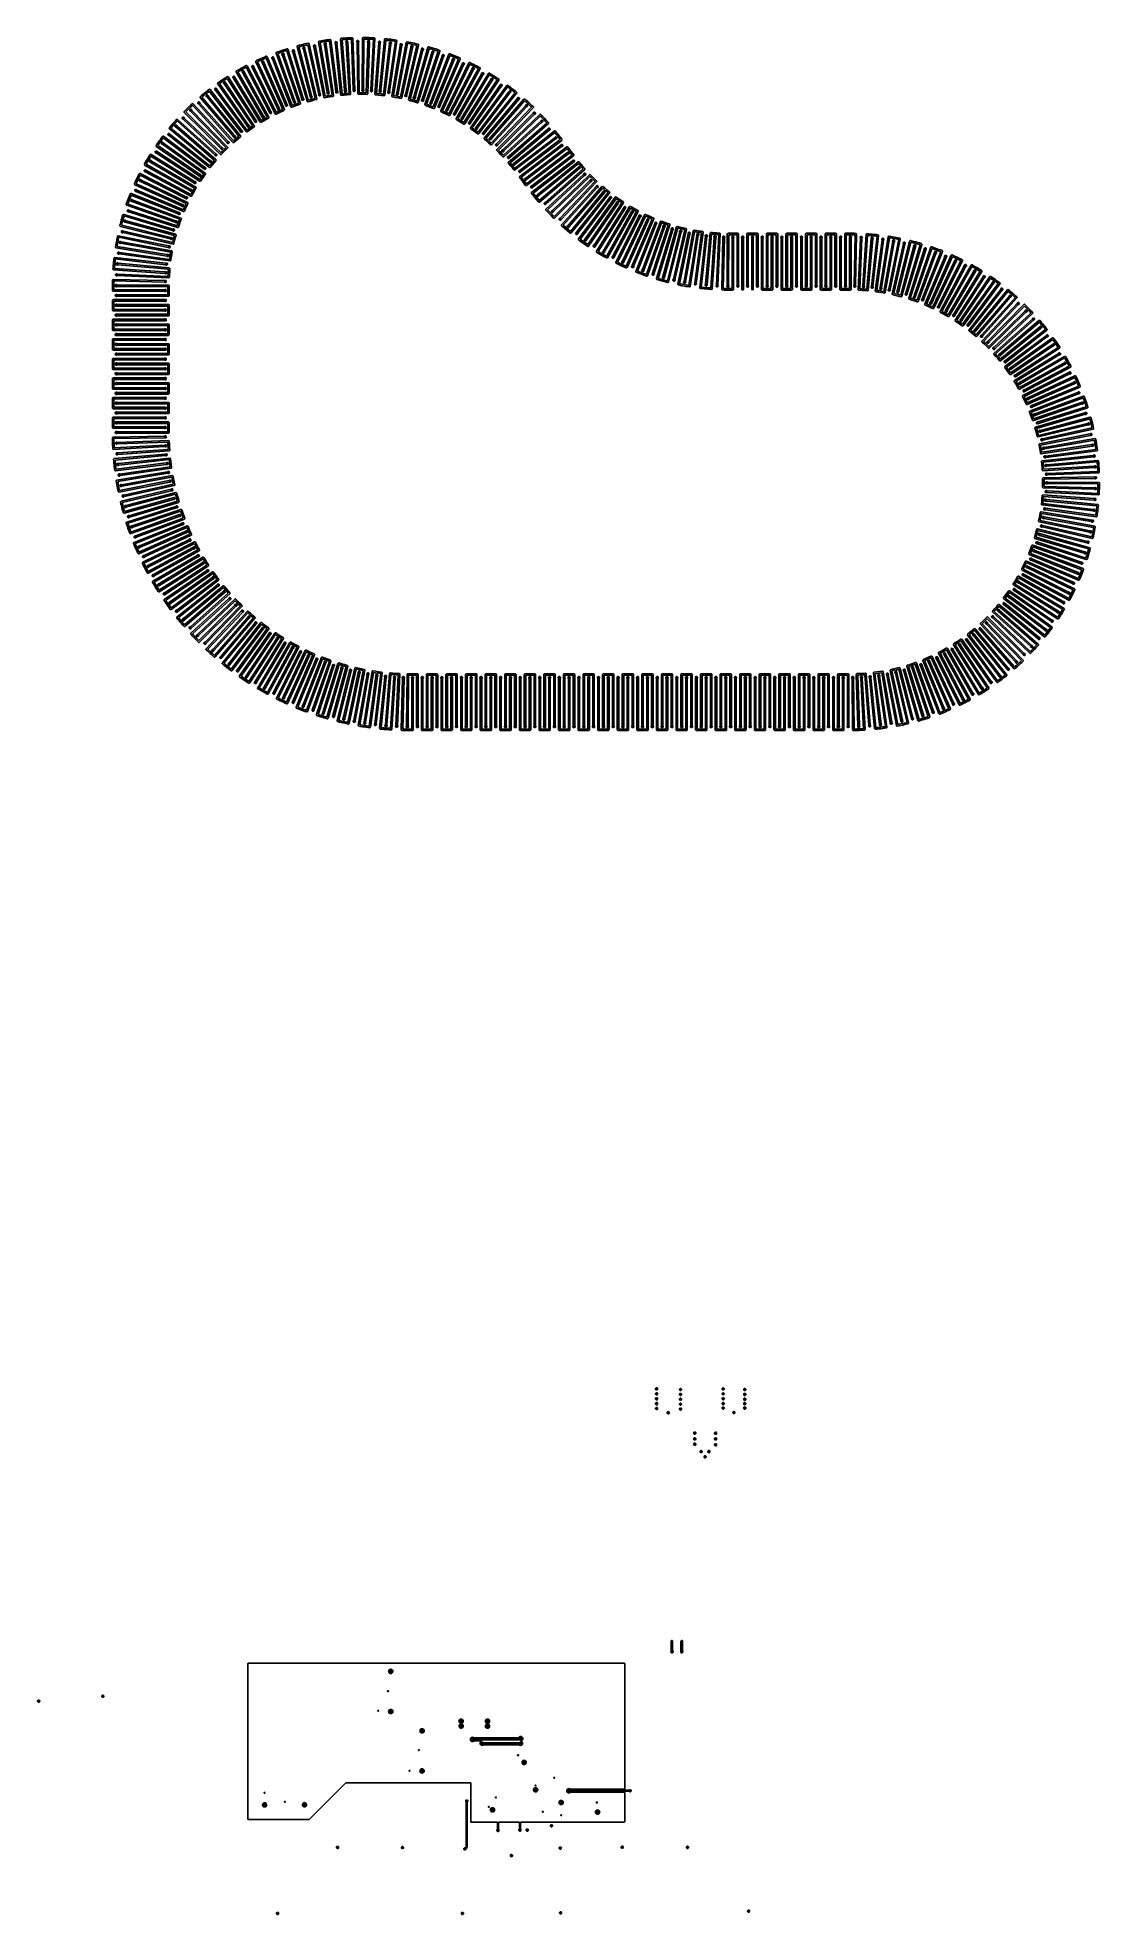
# Model space of a CAD drawing. Extents: x 97 to 314, y -170 to 213.
import ezdxf

# ---------------------------------------------------------------- set-up
doc = ezdxf.new("R2010")
doc.units = 0
doc.layers.add('BLACK', color=7, linetype='CONTINUOUS')

msp = doc.modelspace()

# ---------------------------------------------------------------- linework, layer by layer
at = {"layer": 'BLACK', "linetype": 'CONTINUOUS'}
for p, q in [((150.088, 211.359), (150.127, 211.426)), ((150.088, 211.281), (150.088, 211.359)), ((152.763, 201.14), (150.088, 211.281)), ((150.127, 211.426), (150.194, 211.464)), ((150.194, 211.464), (150.195, 211.464)), ((150.195, 211.464), (150.559, 211.559)), ((150.195, 211.464), (150.195, 211.464)), ((150.195, 211.464), (150.195, 211.464)), ((150.633, 211.269), (150.416, 211.212)), ((150.416, 211.212), (153.053, 201.218)), ((150.559, 211.559), (150.924, 211.651)), ((150.996, 211.36), (150.633, 211.269)), ((150.924, 211.651), (151.289, 211.74)), ((151.358, 211.448), (150.996, 211.36)), ((151.25, 210.962), (151.267, 211.048)), ((151.267, 210.876), (151.25, 210.962)), ((151.267, 211.048), (151.316, 211.121)), ((151.289, 211.74), (151.655, 211.827)), ((151.289, 211.74), (151.289, 211.74)), ((151.316, 211.121), (151.389, 211.17)), ((151.359, 211.448), (151.358, 211.448)), ((151.36, 211.449), (151.359, 211.448)), ((151.359, 211.448), (151.359, 211.448)), ((151.723, 211.535), (151.36, 211.449)), ((151.389, 211.17), (151.475, 211.187)), ((151.475, 211.187), (151.561, 211.17)), ((151.561, 211.17), (151.634, 211.121)), ((151.634, 211.121), (151.683, 211.048)), ((151.655, 211.827), (152.022, 211.91)), ((151.683, 211.048), (151.7, 210.962)), ((151.7, 210.962), (151.683, 210.876)), ((152.088, 211.618), (151.723, 211.535)), ((152.022, 211.91), (152.389, 211.991)), ((152.306, 211.666), (152.088, 211.618)), ((154.496, 201.563), (152.306, 211.666)), ((152.389, 211.991), (152.389, 211.991)), ((152.389, 211.991), (152.389, 211.991)), ((152.389, 211.991), (152.389, 211.991)), ((152.389, 211.991), (152.389, 211.991)), ((152.389, 211.991), (152.467, 211.988)), ((152.467, 211.988), (152.532, 211.946)), ((152.532, 211.946), (152.568, 211.877)), ((152.568, 211.877), (152.568, 211.874)), ((152.568, 211.874), (154.79, 201.627)), ((153.422, 211.433), (153.439, 211.519)), ((153.439, 211.347), (153.422, 211.433)), ((153.439, 211.519), (153.487, 211.592)), ((153.487, 211.274), (153.439, 211.347)), ((153.487, 211.592), (153.56, 211.641)), ((153.53, 211.245), (153.487, 211.274)), ((155.524, 200.949), (153.53, 211.245)), ((153.56, 211.641), (153.647, 211.658)), ((153.647, 211.658), (153.733, 211.641)), ((153.733, 211.641), (153.806, 211.592)), ((153.806, 211.592), (153.854, 211.519)), ((153.854, 211.347), (153.825, 211.302)), ((153.825, 211.302), (155.791, 201.152)), ((153.854, 211.519), (153.872, 211.433)), ((153.872, 211.433), (153.854, 211.347)), ((154.482, 212.247), (154.49, 212.325)), ((156.247, 201.91), (154.482, 212.247)), ((154.49, 212.325), (154.534, 212.388)), ((154.534, 212.388), (154.605, 212.421)), ((154.605, 212.421), (154.976, 212.483)), ((154.605, 212.421), (154.605, 212.421)), ((154.605, 212.421), (154.605, 212.421)), ((154.605, 212.421), (154.605, 212.421)), ((155.025, 212.187), (154.803, 212.15)), ((154.803, 212.15), (156.543, 201.959)), ((154.976, 212.483), (155.348, 212.542)), ((155.394, 212.246), (155.025, 212.187)), ((155.348, 212.542), (155.72, 212.598)), ((155.762, 212.302), (155.394, 212.246)), ((155.611, 211.807), (155.628, 211.893)), ((155.628, 211.721), (155.611, 211.807)), ((155.628, 211.893), (155.677, 211.966)), ((155.677, 211.648), (155.628, 211.721)), ((155.677, 211.966), (155.75, 212.015)), ((155.712, 211.624), (155.677, 211.648)), ((157.225, 201.397), (155.712, 211.624)), ((155.72, 212.598), (156.092, 212.652)), ((155.72, 212.598), (155.72, 212.598)), ((155.72, 212.598), (155.72, 212.598)), ((155.75, 212.015), (155.836, 212.032)), ((155.764, 212.301), (155.762, 212.302)), ((155.765, 212.302), (155.764, 212.301)), ((155.764, 212.301), (155.764, 212.301)), ((156.134, 212.355), (155.765, 212.302)), ((155.836, 212.032), (155.922, 212.015)), ((155.922, 212.015), (155.995, 211.966)), ((155.995, 211.966), (156.044, 211.893)), ((156.044, 211.721), (156.009, 211.668)), ((156.009, 211.668), (157.544, 201.293)), ((156.044, 211.893), (156.061, 211.807)), ((156.061, 211.807), (156.044, 211.721)), ((156.092, 212.652), (156.465, 212.703)), ((156.504, 212.406), (156.134, 212.355)), ((156.465, 212.703), (156.837, 212.751)), ((156.726, 212.434), (156.504, 212.406)), ((158.011, 202.179), (156.726, 212.434)), ((156.837, 212.751), (156.837, 212.751)), ((156.837, 212.751), (156.837, 212.751)), ((156.837, 212.751), (156.838, 212.751)), ((156.838, 212.751), (156.838, 212.751)), ((156.838, 212.751), (156.915, 212.74)), ((156.915, 212.74), (156.976, 212.693)), ((156.976, 212.693), (157.006, 212.621)), ((157.006, 212.621), (157.005, 212.618)), ((157.005, 212.618), (158.309, 202.214)), ((157.816, 212.083), (157.833, 212.169)), ((157.833, 211.997), (157.816, 212.083)), ((157.833, 212.169), (157.882, 212.242)), ((157.882, 211.924), (157.833, 211.997)), ((157.882, 212.242), (157.955, 212.291)), ((157.908, 211.906), (157.882, 211.924)), ((158.981, 201.473), (157.908, 211.906)), ((157.955, 212.291), (158.041, 212.308)), ((158.041, 212.308), (158.127, 212.291)), ((158.127, 212.291), (158.2, 212.242)), ((158.2, 212.242), (158.249, 212.169)), ((158.249, 211.997), (158.207, 211.934)), ((158.207, 211.934), (159.264, 201.652)), ((158.249, 212.169), (158.266, 212.083)), ((158.266, 212.083), (158.249, 211.997)), ((158.946, 212.82), (158.96, 212.897)), ((159.786, 202.37), (158.946, 212.82)), ((158.96, 212.897), (159.01, 212.956)), ((159.01, 212.956), (159.083, 212.982)), ((159.083, 212.982), (159.458, 213.011)), ((159.083, 212.982), (159.083, 212.982)), ((159.083, 212.982), (159.083, 212.982)), ((159.48, 212.712), (159.257, 212.695)), ((159.257, 212.695), (160.085, 202.391)), ((159.458, 213.011), (159.834, 213.037)), ((159.853, 212.738), (159.48, 212.712)), ((159.834, 213.037), (160.209, 213.06)), ((160.225, 212.76), (159.853, 212.738)), ((160.03, 212.261), (160.047, 212.347)), ((160.047, 212.175), (160.03, 212.261)), ((160.047, 212.347), (160.096, 212.42)), ((160.096, 212.102), (160.047, 212.175)), ((160.096, 212.42), (160.169, 212.469)), ((160.115, 212.089), (160.096, 212.102)), ((160.715, 201.769), (160.115, 212.089)), ((160.169, 212.469), (160.255, 212.486)), ((160.209, 213.06), (160.585, 213.08)), ((160.209, 213.06), (160.209, 213.06)), ((160.227, 212.76), (160.225, 212.76)), ((160.228, 212.761), (160.227, 212.76)), ((160.6, 212.781), (160.228, 212.761)), ((160.255, 212.486), (160.341, 212.469)), ((160.341, 212.469), (160.414, 212.42)), ((160.414, 212.42), (160.463, 212.347)), ((160.463, 212.175), (160.415, 212.104)), ((160.415, 212.104), (161.023, 201.638)), ((160.463, 212.347), (160.48, 212.261)), ((160.48, 212.261), (160.463, 212.175)), ((160.585, 213.08), (160.961, 213.098)), ((160.974, 212.798), (160.6, 212.781)), ((160.961, 213.098), (161.336, 213.113)), ((161.197, 212.807), (160.974, 212.798)), ((161.567, 202.481), (161.197, 212.807)), ((161.336, 213.113), (161.336, 213.113)), ((161.336, 213.113), (161.336, 213.113)), ((161.336, 213.113), (161.337, 213.113)), ((161.337, 213.113), (161.337, 213.113)), ((161.337, 213.113), (161.412, 213.095)), ((161.412, 213.095), (161.469, 213.042)), ((161.469, 213.042), (161.492, 212.968)), ((161.492, 212.968), (161.491, 212.965)), ((161.491, 212.965), (161.867, 202.489)), ((162.25, 212.341), (162.267, 212.427)), ((162.267, 212.254), (162.25, 212.341)), ((162.267, 212.427), (162.316, 212.5)), ((162.316, 212.181), (162.267, 212.254)), ((162.316, 212.5), (162.389, 212.548)), ((162.328, 212.174), (162.316, 212.181)), ((162.47, 201.689), (162.328, 212.174)), ((162.389, 212.548), (162.475, 212.566)), ((162.475, 212.566), (162.561, 212.548)), ((162.561, 212.548), (162.634, 212.5)), ((162.634, 212.181), (162.628, 212.177)), ((162.628, 212.177), (162.768, 201.842)), ((162.634, 212.5), (162.683, 212.427)), ((162.683, 212.254), (162.634, 212.181)), ((162.683, 212.427), (162.7, 212.341)), ((162.7, 212.341), (162.683, 212.254)), ((163.351, 202.51), (163.442, 212.995)), ((163.442, 212.995), (163.463, 213.069)), ((163.463, 213.069), (163.518, 213.124)), ((163.518, 213.124), (163.593, 213.143)), ((163.593, 213.143), (163.593, 213.143)), ((163.593, 213.143), (163.594, 213.143)), ((163.594, 213.143), (163.97, 213.139)), ((163.741, 212.842), (163.651, 202.508)), ((163.965, 212.839), (163.741, 212.842)), ((164.339, 212.832), (163.965, 212.839)), ((163.97, 213.139), (164.346, 213.131)), ((164.223, 201.83), (164.542, 212.159)), ((164.711, 212.821), (164.339, 212.832)), ((164.346, 213.131), (164.722, 213.121)), ((164.471, 212.321), (164.488, 212.407)), ((164.488, 212.235), (164.471, 212.321)), ((164.488, 212.407), (164.537, 212.48)), ((164.537, 212.162), (164.488, 212.235)), ((164.842, 212.153), (164.519, 201.672)), ((164.537, 212.48), (164.61, 212.529)), ((164.542, 212.159), (164.537, 212.162)), ((164.61, 212.529), (164.696, 212.546)), ((164.696, 212.546), (164.782, 212.529)), ((164.713, 212.821), (164.711, 212.821)), ((164.714, 212.821), (164.713, 212.821)), ((164.713, 212.821), (164.713, 212.821)), ((165.087, 212.809), (164.714, 212.821)), ((164.722, 213.121), (165.098, 213.108)), ((164.722, 213.121), (164.722, 213.121)), ((164.722, 213.121), (164.722, 213.121)), ((164.722, 213.121), (164.722, 213.121)), ((164.782, 212.529), (164.855, 212.48)), ((164.855, 212.162), (164.842, 212.153)), ((164.855, 212.48), (164.904, 212.407)), ((164.904, 212.235), (164.855, 212.162)), ((164.904, 212.407), (164.921, 212.321)), ((164.921, 212.321), (164.904, 212.235)), ((165.46, 212.793), (165.087, 212.809)), ((165.098, 213.108), (165.474, 213.092)), ((165.135, 202.46), (165.683, 212.782)), ((165.991, 212.913), (165.435, 202.448)), ((165.683, 212.782), (165.46, 212.793)), ((165.474, 213.092), (165.849, 213.074)), ((165.849, 213.074), (165.849, 213.074)), ((165.849, 213.074), (165.849, 213.074)), ((165.849, 213.074), (165.85, 213.074)), ((165.85, 213.074), (165.85, 213.074)), ((165.85, 213.074), (165.923, 213.05)), ((165.923, 213.05), (165.975, 212.992)), ((165.965, 201.595), (166.753, 212.049)), ((165.975, 212.992), (165.991, 212.916)), ((165.991, 212.916), (165.991, 212.913)), ((167.053, 212.03), (166.275, 201.721)), ((166.69, 212.204), (166.707, 212.29)), ((166.707, 212.117), (166.69, 212.204)), ((166.707, 212.29), (166.756, 212.363)), ((166.753, 212.049), (166.707, 212.117)), ((166.756, 212.363), (166.829, 212.411)), ((166.829, 212.411), (166.915, 212.429)), ((166.915, 202.331), (167.936, 212.769)), ((166.915, 212.429), (167.001, 212.411)), ((167.001, 212.411), (167.074, 212.363)), ((167.074, 212.044), (167.053, 212.03)), ((167.074, 212.363), (167.123, 212.29)), ((167.123, 212.117), (167.074, 212.044)), ((167.123, 212.29), (167.14, 212.204)), ((167.14, 212.204), (167.123, 212.117)), ((168.22, 212.59), (167.214, 202.305)), ((167.723, 201.579), (168.958, 211.841)), ((167.936, 212.769), (167.964, 212.842)), ((167.964, 212.842), (168.023, 212.891)), ((169.256, 211.809), (168.004, 201.396)), ((168.023, 212.891), (168.1, 212.904)), ((168.1, 212.904), (168.1, 212.904)), ((168.1, 212.904), (168.1, 212.904)), ((168.1, 212.904), (168.1, 212.904)), ((168.1, 212.904), (168.475, 212.866)), ((168.443, 212.568), (168.22, 212.59)), ((168.815, 212.527), (168.443, 212.568)), ((168.475, 212.866), (168.849, 212.825)), ((168.687, 202.124), (170.15, 212.358)), ((169.185, 212.484), (168.815, 212.527)), ((168.849, 212.825), (169.222, 212.781)), ((168.901, 211.987), (168.918, 212.073)), ((168.918, 211.901), (168.901, 211.987)), ((168.918, 212.073), (168.967, 212.146)), ((168.958, 211.841), (168.918, 211.901)), ((168.967, 212.146), (169.04, 212.195)), ((170.467, 212.462), (168.984, 202.083)), ((169.04, 212.195), (169.126, 212.212)), ((169.126, 212.212), (169.212, 212.195)), ((169.186, 212.484), (169.185, 212.484)), ((169.188, 212.484), (169.186, 212.484)), ((169.186, 212.484), (169.186, 212.484)), ((169.558, 212.438), (169.188, 212.484)), ((169.212, 212.195), (169.285, 212.146)), ((169.222, 212.781), (169.596, 212.735)), ((169.222, 212.781), (169.222, 212.781)), ((169.222, 212.781), (169.222, 212.781)), ((169.222, 212.781), (169.222, 212.781)), ((169.285, 211.828), (169.256, 211.809)), ((169.285, 212.146), (169.334, 212.073)), ((169.334, 211.901), (169.285, 211.828)), ((169.334, 212.073), (169.351, 211.987)), ((169.351, 211.987), (169.334, 211.901)), ((169.437, 201.191), (171.151, 211.537)), ((169.928, 212.389), (169.558, 212.438)), ((169.596, 212.735), (169.969, 212.686)), ((171.447, 211.489), (169.757, 201.289)), ((170.15, 212.358), (169.928, 212.389)), ((169.969, 212.686), (170.341, 212.634)), ((170.341, 212.634), (170.341, 212.634)), ((170.341, 212.634), (170.341, 212.634)), ((170.341, 212.634), (170.341, 212.634)), ((170.341, 212.634), (170.413, 212.604)), ((170.413, 212.604), (170.459, 212.542)), ((170.449, 201.839), (172.393, 212.146)), ((170.459, 212.542), (170.469, 212.464)), ((170.469, 212.464), (170.467, 212.462)), ((172.66, 211.943), (170.744, 201.784)), ((171.101, 211.673), (171.118, 211.759)), ((171.118, 211.587), (171.101, 211.673)), ((171.118, 211.759), (171.166, 211.832)), ((171.151, 211.537), (171.118, 211.587)), ((171.166, 211.832), (171.239, 211.881)), ((171.188, 201.019), (173.329, 211.133)), ((171.239, 211.881), (171.326, 211.898)), ((171.326, 211.898), (171.412, 211.881)), ((171.412, 211.881), (171.485, 211.832)), ((171.485, 211.514), (171.447, 211.489)), ((173.622, 211.072), (171.45, 200.811)), ((171.485, 211.832), (171.533, 211.759)), ((171.533, 211.587), (171.485, 211.514)), ((171.533, 211.759), (171.551, 211.673)), ((171.551, 211.673), (171.533, 211.587)), ((172.196, 201.477), (174.561, 211.54)), ((172.393, 212.146), (172.426, 212.216)), ((172.426, 212.216), (172.49, 212.26)), ((174.887, 211.615), (172.488, 201.408)), ((172.49, 212.26), (172.568, 212.265)), ((172.568, 212.265), (172.568, 212.265)), ((172.568, 212.265), (172.568, 212.265)), ((172.568, 212.265), (172.568, 212.265)), ((172.568, 212.265), (172.937, 212.194)), ((172.88, 211.9), (172.66, 211.943)), ((173.247, 211.827), (172.88, 211.9)), ((172.937, 212.194), (173.306, 212.12)), ((173.611, 211.751), (173.247, 211.827)), ((173.283, 211.261), (173.3, 211.348)), ((173.3, 211.175), (173.283, 211.261)), ((173.3, 211.348), (173.349, 211.421)), ((173.329, 211.133), (173.3, 211.175)), ((173.306, 212.12), (173.675, 212.044)), ((173.349, 211.421), (173.422, 211.469)), ((173.422, 211.469), (173.508, 211.486)), ((173.508, 211.486), (173.594, 211.469)), ((173.594, 211.469), (173.667, 211.421)), ((173.613, 211.75), (173.611, 211.751)), ((173.614, 211.75), (173.613, 211.75)), ((173.978, 211.672), (173.614, 211.75)), ((173.667, 211.102), (173.622, 211.072)), ((173.667, 211.421), (173.716, 211.348)), ((173.716, 211.175), (173.667, 211.102)), ((173.675, 212.044), (173.675, 212.044)), ((173.675, 212.044), (173.675, 212.044)), ((173.675, 212.044), (174.043, 211.965)), ((173.716, 211.348), (173.733, 211.261)), ((173.733, 211.261), (173.716, 211.175)), ((173.926, 201.038), (176.776, 211.129)), ((174.343, 211.59), (173.978, 211.672)), ((174.043, 211.965), (174.41, 211.883)), ((174.561, 211.54), (174.343, 211.59)), ((174.41, 211.883), (174.776, 211.798)), ((174.776, 211.798), (174.776, 211.798)), ((174.776, 211.798), (174.776, 211.798)), ((174.776, 211.798), (174.776, 211.798)), ((174.776, 211.798), (174.776, 211.798)), ((174.776, 211.798), (174.845, 211.761)), ((174.845, 211.761), (174.886, 211.695)), ((174.886, 211.695), (174.888, 211.618)), ((174.888, 211.618), (174.887, 211.615)), ((175.512, 210.912), (175.585, 210.961)), ((175.585, 210.961), (175.671, 210.978)), ((175.671, 210.978), (175.757, 210.961)), ((175.757, 210.961), (175.83, 210.912)), ((176.776, 211.129), (176.816, 211.196)), ((176.816, 211.196), (176.884, 211.234)), ((176.884, 211.234), (176.961, 211.233)), ((176.961, 211.233), (176.961, 211.233)), ((176.961, 211.233), (176.961, 211.233)), ((176.961, 211.233), (177.323, 211.129)), ((177.323, 211.129), (177.684, 211.023)), ((177.684, 211.023), (178.044, 210.914)), ((139.025, 207.049), (139.357, 207.226)), ((139.357, 207.226), (139.689, 207.401)), ((139.689, 207.401), (139.689, 207.401)), ((139.689, 207.401), (139.689, 207.401)), ((139.689, 207.401), (139.69, 207.401)), ((139.69, 207.401), (139.766, 207.418)), ((139.766, 207.418), (139.84, 207.395)), ((139.84, 207.395), (139.892, 207.337)), ((139.892, 207.337), (139.893, 207.335)), ((139.893, 207.335), (144.736, 198.036)), ((140.825, 207.194), (140.842, 207.28)), ((140.842, 207.108), (140.825, 207.194)), ((140.842, 207.28), (140.891, 207.353)), ((140.891, 207.035), (140.842, 207.108)), ((140.891, 207.353), (140.964, 207.401)), ((140.964, 207.401), (141.05, 207.419)), ((141.05, 207.419), (141.136, 207.401)), ((141.136, 207.401), (141.209, 207.353)), ((141.209, 207.353), (141.258, 207.28)), ((141.258, 207.28), (141.275, 207.194)), ((141.275, 207.194), (141.258, 207.11)), ((141.258, 207.11), (145.827, 197.841)), ((141.628, 208.276), (141.655, 208.349)), ((141.641, 208.2), (141.628, 208.276)), ((146.066, 198.696), (141.641, 208.2)), ((141.655, 208.349), (141.714, 208.399)), ((141.714, 208.399), (142.056, 208.557)), ((141.714, 208.399), (141.714, 208.399)), ((141.714, 208.399), (141.714, 208.399)), ((141.714, 208.399), (141.714, 208.399)), ((142.18, 208.284), (141.977, 208.19)), ((141.977, 208.19), (146.339, 198.82)), ((142.056, 208.557), (142.399, 208.712)), ((142.521, 208.438), (142.18, 208.284)), ((142.399, 208.712), (142.743, 208.864)), ((142.862, 208.589), (142.521, 208.438)), ((142.743, 208.864), (143.088, 209.014)), ((142.743, 208.864), (142.743, 208.864)), ((142.743, 208.864), (142.743, 208.864)), ((142.838, 208.131), (142.855, 208.217)), ((142.855, 208.045), (142.838, 208.131)), ((142.855, 208.217), (142.904, 208.29)), ((142.904, 207.972), (142.855, 208.045)), ((142.863, 208.589), (142.862, 208.589)), ((142.864, 208.59), (142.863, 208.589)), ((142.863, 208.589), (142.863, 208.589)), ((143.206, 208.739), (142.864, 208.59)), ((142.904, 208.29), (142.977, 208.339)), ((142.977, 207.923), (142.904, 207.972)), ((142.977, 208.339), (143.063, 208.356)), ((142.993, 207.92), (142.977, 207.923)), ((147.146, 198.455), (142.993, 207.92)), ((143.063, 208.356), (143.149, 208.339)), ((143.088, 209.014), (143.434, 209.161)), ((143.149, 208.339), (143.222, 208.29)), ((143.55, 208.885), (143.206, 208.739)), ((143.222, 208.29), (143.271, 208.217)), ((143.271, 208.045), (143.268, 208.04)), ((143.268, 208.04), (147.481, 198.439)), ((143.271, 208.217), (143.288, 208.131)), ((143.288, 208.131), (143.271, 208.045)), ((143.434, 209.161), (143.781, 209.306)), ((143.756, 208.971), (143.55, 208.885)), ((147.698, 199.417), (143.756, 208.971)), ((143.781, 209.306), (143.858, 209.316)), ((143.781, 209.306), (143.781, 209.306)), ((143.781, 209.306), (143.781, 209.306)), ((143.781, 209.306), (143.781, 209.306)), ((143.858, 209.316), (143.93, 209.286)), ((143.93, 209.286), (143.977, 209.225)), ((143.977, 209.225), (143.977, 209.222)), ((143.977, 209.222), (147.975, 199.532)), ((144.892, 208.978), (144.909, 209.065)), ((144.909, 208.892), (144.892, 208.978)), ((144.909, 209.065), (144.958, 209.138)), ((144.958, 208.819), (144.909, 208.892)), ((144.958, 209.138), (145.031, 209.186)), ((145.031, 208.771), (144.958, 208.819)), ((145.031, 209.186), (145.117, 209.203)), ((145.037, 208.769), (145.031, 208.771)), ((148.819, 198.991), (145.037, 208.769)), ((145.117, 209.203), (145.203, 209.186)), ((145.203, 209.186), (145.276, 209.138)), ((145.276, 209.138), (145.325, 209.065)), ((145.325, 208.892), (145.317, 208.879)), ((145.317, 208.879), (149.045, 199.239)), ((145.325, 209.065), (145.342, 208.978)), ((145.342, 208.978), (145.325, 208.892)), ((145.789, 210.005), (145.822, 210.076)), ((145.796, 209.928), (145.789, 210.005)), ((149.361, 200.066), (145.796, 209.928)), ((145.822, 210.076), (145.886, 210.12)), ((145.886, 210.12), (146.241, 210.247)), ((145.886, 210.12), (145.886, 210.12)), ((145.886, 210.12), (145.886, 210.12)), ((145.886, 210.12), (145.886, 210.12)), ((146.34, 209.964), (146.129, 209.889)), ((146.129, 209.889), (149.642, 200.171)), ((146.241, 210.247), (146.596, 210.371)), ((146.693, 210.087), (146.34, 209.964)), ((146.596, 210.371), (146.952, 210.492)), ((147.046, 210.208), (146.693, 210.087)), ((146.952, 210.492), (147.309, 210.611)), ((146.952, 210.492), (146.952, 210.492)), ((146.952, 210.492), (146.952, 210.492)), ((146.981, 209.734), (146.998, 209.82)), ((146.998, 209.647), (146.981, 209.734)), ((146.998, 209.82), (147.047, 209.893)), ((147.047, 209.574), (146.998, 209.647)), ((147.048, 210.208), (147.046, 210.208)), ((147.047, 209.893), (147.12, 209.941)), ((147.119, 209.527), (147.047, 209.574)), ((147.049, 210.208), (147.048, 210.208)), ((147.402, 210.326), (147.049, 210.208)), ((150.414, 199.733), (147.119, 209.527)), ((147.12, 209.941), (147.206, 209.959)), ((147.206, 209.959), (147.292, 209.941)), ((147.292, 209.941), (147.365, 209.893)), ((147.309, 210.611), (147.667, 210.727)), ((147.365, 209.893), (147.414, 209.82)), ((147.414, 209.647), (147.401, 209.628)), ((147.401, 209.628), (150.746, 199.688)), ((147.758, 210.441), (147.402, 210.326)), ((147.414, 209.82), (147.431, 209.734)), ((147.431, 209.734), (147.414, 209.647)), ((147.667, 210.727), (148.025, 210.84)), ((147.971, 210.509), (147.758, 210.441)), ((151.05, 200.64), (147.971, 210.509)), ((148.025, 210.84), (148.025, 210.84)), ((148.025, 210.84), (148.025, 210.84)), ((148.025, 210.84), (148.026, 210.84)), ((148.026, 210.84), (148.103, 210.843)), ((148.026, 210.84), (148.026, 210.84)), ((148.103, 210.843), (148.172, 210.807)), ((148.172, 210.807), (148.213, 210.742)), ((148.213, 210.742), (148.214, 210.739)), ((148.214, 210.739), (151.335, 200.733)), ((149.102, 210.395), (149.12, 210.481)), ((149.12, 210.309), (149.102, 210.395)), ((149.12, 210.481), (149.168, 210.554)), ((149.168, 210.236), (149.12, 210.309)), ((149.168, 210.554), (149.241, 210.603)), ((149.229, 210.196), (149.168, 210.236)), ((152.128, 200.119), (149.229, 210.196)), ((149.241, 210.603), (149.327, 210.62)), ((149.327, 210.62), (149.414, 210.603)), ((149.414, 210.603), (149.487, 210.554)), ((149.487, 210.554), (149.535, 210.481)), ((149.535, 210.309), (149.516, 210.281)), ((149.516, 210.281), (152.376, 200.345)), ((149.535, 210.481), (149.552, 210.395)), ((149.552, 210.395), (149.535, 210.309)), ((151.316, 210.803), (151.267, 210.876)), ((151.368, 210.768), (151.316, 210.803)), ((153.783, 200.716), (151.368, 210.768)), ((151.683, 210.876), (151.659, 210.841)), ((151.659, 210.841), (154.109, 200.642)), ((172.86, 200.48), (175.486, 210.634)), ((175.776, 210.557), (173.188, 200.549)), ((177.024, 210.903), (174.214, 200.955)), ((174.588, 200.153), (177.618, 210.037)), ((177.905, 209.948), (174.831, 199.923)), ((175.446, 210.753), (175.463, 210.839)), ((175.463, 210.667), (175.446, 210.753)), ((175.463, 210.839), (175.512, 210.912)), ((175.486, 210.634), (175.463, 210.667)), ((175.635, 200.524), (178.882, 210.334)), ((175.83, 210.594), (175.776, 210.557)), ((175.83, 210.912), (175.879, 210.839)), ((175.879, 210.667), (175.83, 210.594)), ((175.879, 210.839), (175.896, 210.753)), ((175.896, 210.753), (175.879, 210.667)), ((179.213, 210.379), (175.918, 200.426)), ((176.206, 199.468), (179.722, 209.347)), ((180.003, 209.243), (176.539, 199.508)), ((177.24, 210.841), (177.024, 210.903)), ((177.598, 210.736), (177.24, 210.841)), ((177.319, 199.932), (181.052, 209.728)), ((177.584, 210.149), (177.601, 210.236)), ((177.601, 210.063), (177.584, 210.149)), ((177.955, 210.628), (177.598, 210.736)), ((181.279, 209.481), (177.598, 199.823)), ((177.601, 210.236), (177.65, 210.309)), ((177.618, 210.037), (177.601, 210.063)), ((177.65, 210.309), (177.723, 210.357)), ((177.723, 210.357), (177.809, 210.374)), ((177.809, 210.374), (177.895, 210.357)), ((177.895, 210.357), (177.968, 210.309)), ((177.899, 198.989), (181.793, 208.563)), ((177.968, 209.99), (177.905, 209.948)), ((177.956, 210.627), (177.955, 210.628)), ((177.958, 210.627), (177.956, 210.627)), ((178.313, 210.517), (177.958, 210.627)), ((177.968, 210.309), (178.017, 210.236)), ((178.017, 210.063), (177.968, 209.99)), ((178.017, 210.236), (178.034, 210.149)), ((178.034, 210.149), (178.017, 210.063)), ((178.044, 210.914), (178.403, 210.802)), ((182.071, 208.451), (178.121, 198.738)), ((178.67, 210.403), (178.313, 210.517)), ((178.403, 210.802), (178.762, 210.688)), ((178.882, 210.334), (178.67, 210.403)), ((178.762, 210.688), (179.119, 210.571)), ((178.973, 199.264), (183.079, 208.748)), ((179.119, 210.571), (179.119, 210.571)), ((179.119, 210.571), (179.119, 210.571)), ((179.119, 210.571), (179.119, 210.571)), ((179.119, 210.571), (179.119, 210.571)), ((179.119, 210.571), (179.184, 210.529)), ((179.184, 210.529), (179.219, 210.459)), ((179.215, 210.382), (179.213, 210.379)), ((179.219, 210.459), (179.215, 210.382)), ((183.413, 208.765), (179.249, 199.146)), ((179.449, 198.163), (183.827, 207.688)), ((179.693, 209.451), (179.71, 209.537)), ((179.71, 209.365), (179.693, 209.451)), ((179.71, 209.537), (179.759, 209.61)), ((179.722, 209.347), (179.71, 209.365)), ((179.759, 209.61), (179.832, 209.659)), ((184.101, 207.566), (179.784, 198.173)), ((179.832, 209.659), (179.918, 209.676)), ((179.918, 209.676), (180.004, 209.659)), ((180.004, 209.243), (180.003, 209.243)), ((180.004, 209.659), (180.077, 209.61)), ((180.077, 209.292), (180.004, 209.243)), ((180.077, 209.61), (180.126, 209.537)), ((180.126, 209.365), (180.077, 209.292)), ((180.126, 209.537), (180.143, 209.451)), ((180.143, 209.451), (180.126, 209.365)), ((180.597, 198.523), (185.187, 207.952)), ((185.391, 207.686), (180.869, 198.396)), ((181.052, 209.728), (181.098, 209.791)), ((181.098, 209.791), (181.168, 209.822)), ((181.168, 209.822), (181.246, 209.815)), ((181.246, 209.815), (181.246, 209.814)), ((181.246, 209.814), (181.246, 209.814)), ((181.246, 209.814), (181.246, 209.814)), ((181.246, 209.814), (181.597, 209.679)), ((181.488, 209.4), (181.279, 209.481)), ((181.836, 209.263), (181.488, 209.4)), ((181.597, 209.679), (181.947, 209.541)), ((181.769, 208.66), (181.786, 208.746)), ((181.786, 208.574), (181.769, 208.66)), ((181.786, 208.746), (181.835, 208.819)), ((181.793, 208.563), (181.786, 208.574)), ((181.835, 208.819), (181.908, 208.868)), ((182.182, 209.124), (181.836, 209.263)), ((181.908, 208.868), (181.994, 208.885)), ((181.947, 209.541), (182.296, 209.401)), ((181.994, 208.885), (182.08, 208.868)), ((182.08, 208.452), (182.071, 208.451)), ((182.08, 208.868), (182.153, 208.819)), ((182.153, 208.501), (182.08, 208.452)), ((182.153, 208.819), (182.202, 208.746)), ((182.202, 208.574), (182.153, 208.501)), ((182.183, 209.123), (182.182, 209.124)), ((182.184, 209.123), (182.183, 209.123)), ((182.529, 208.981), (182.184, 209.123)), ((182.202, 208.746), (182.219, 208.66)), ((182.219, 208.66), (182.202, 208.574)), ((182.296, 209.401), (182.296, 209.401)), ((182.296, 209.401), (182.296, 209.401)), ((182.296, 209.401), (182.644, 209.258)), ((182.874, 208.836), (182.529, 208.981)), ((182.644, 209.258), (182.991, 209.112)), ((183.079, 208.748), (182.874, 208.836)), ((182.991, 209.112), (183.336, 208.964)), ((183.336, 208.964), (183.336, 208.964)), ((183.336, 208.964), (183.336, 208.964)), ((183.336, 208.964), (183.337, 208.964)), ((183.337, 208.964), (183.398, 208.916)), ((183.398, 208.916), (183.426, 208.844)), ((183.415, 208.767), (183.413, 208.765)), ((183.426, 208.844), (183.415, 208.767)), ((183.808, 207.777), (183.825, 207.864)), ((183.825, 207.691), (183.808, 207.777)), ((183.825, 207.864), (183.874, 207.936)), ((183.827, 207.688), (183.825, 207.691)), ((183.874, 207.936), (183.947, 207.985)), ((183.947, 207.985), (184.033, 208.002)), ((184.033, 208.002), (184.119, 207.985)), ((184.119, 207.57), (184.101, 207.566)), ((184.119, 207.985), (184.192, 207.936)), ((184.192, 207.618), (184.119, 207.57)), ((184.192, 207.936), (184.241, 207.864)), ((184.241, 207.691), (184.192, 207.618)), ((184.241, 207.864), (184.258, 207.777)), ((184.258, 207.777), (184.241, 207.691)), ((185.187, 207.952), (185.238, 208.011)), ((185.238, 208.011), (185.311, 208.036)), ((185.311, 208.036), (185.387, 208.022)), ((185.387, 208.022), (185.387, 208.021)), ((185.387, 208.021), (185.388, 208.021)), ((185.388, 208.021), (185.388, 208.021)), ((185.388, 208.021), (185.725, 207.856)), ((185.592, 207.587), (185.391, 207.686)), ((185.927, 207.42), (185.592, 207.587)), ((185.725, 207.856), (186.062, 207.687)), ((186.259, 207.25), (185.927, 207.42)), ((186.062, 207.687), (186.397, 207.516)), ((186.26, 207.25), (186.259, 207.25)), ((186.261, 207.249), (186.26, 207.25)), ((186.592, 207.077), (186.261, 207.249)), ((186.397, 207.516), (186.397, 207.516)), ((186.397, 207.516), (186.731, 207.343)), ((186.731, 207.343), (187.063, 207.167)), ((187.063, 207.167), (187.394, 206.989)), ((133.846, 203.747), (133.86, 203.823)), ((133.873, 203.674), (133.846, 203.747)), ((133.86, 203.823), (133.909, 203.883)), ((139.911, 195.098), (133.873, 203.674)), ((133.909, 203.883), (134.218, 204.098)), ((133.909, 203.883), (133.909, 203.883)), ((133.909, 203.883), (133.909, 203.883)), ((134.389, 203.852), (134.205, 203.724)), ((134.205, 203.724), (140.156, 195.271)), ((134.218, 204.098), (134.528, 204.311)), ((134.697, 204.064), (134.389, 203.852)), ((134.528, 204.311), (134.839, 204.522)), ((135.005, 204.273), (134.697, 204.064)), ((134.839, 204.522), (135.153, 204.731)), ((134.839, 204.522), (134.839, 204.522)), ((135.007, 204.273), (135.005, 204.273)), ((135.008, 204.274), (135.007, 204.273)), ((135.318, 204.481), (135.008, 204.274)), ((135.06, 203.858), (135.077, 203.944)), ((135.077, 203.771), (135.06, 203.858)), ((135.077, 203.944), (135.125, 204.017)), ((135.125, 203.698), (135.077, 203.771)), ((135.125, 204.017), (135.198, 204.065)), ((135.198, 203.65), (135.125, 203.698)), ((135.153, 204.731), (135.467, 204.937)), ((135.198, 204.065), (135.285, 204.083)), ((135.252, 203.639), (135.198, 203.65)), ((141.014, 195.056), (135.252, 203.639)), ((135.285, 204.083), (135.371, 204.065)), ((135.631, 204.686), (135.318, 204.481)), ((135.371, 204.065), (135.444, 204.017)), ((135.444, 204.017), (135.492, 203.944)), ((135.467, 204.937), (135.783, 205.14)), ((135.492, 203.944), (135.51, 203.858)), ((135.51, 203.858), (135.5, 203.808)), ((135.5, 203.808), (141.346, 195.099)), ((135.818, 204.807), (135.631, 204.686)), ((135.783, 205.141), (135.857, 205.164)), ((135.783, 205.14), (135.783, 205.141)), ((135.783, 205.141), (135.783, 205.141)), ((135.783, 205.14), (135.783, 205.14)), ((135.783, 205.14), (135.783, 205.14)), ((141.388, 196.098), (135.818, 204.807)), ((135.857, 205.164), (135.933, 205.148)), ((135.933, 205.148), (135.991, 205.095)), ((135.991, 205.095), (135.991, 205.093)), ((135.991, 205.093), (141.641, 196.259)), ((136.931, 205.055), (136.949, 205.141)), ((136.949, 204.969), (136.931, 205.055)), ((136.949, 205.141), (136.997, 205.214)), ((136.997, 204.896), (136.949, 204.969)), ((136.997, 205.214), (137.07, 205.263)), ((137.07, 204.847), (136.997, 204.896)), ((137.07, 205.263), (137.156, 205.28)), ((137.113, 204.839), (137.07, 204.847)), ((142.566, 195.88), (137.113, 204.839)), ((137.156, 205.28), (137.243, 205.263)), ((137.243, 205.263), (137.316, 205.214)), ((137.316, 205.214), (137.364, 205.141)), ((137.364, 205.141), (137.381, 205.055)), ((137.381, 205.055), (137.369, 204.994)), ((137.369, 204.994), (142.745, 196.163)), ((137.636, 206.184), (137.656, 206.259)), ((137.657, 206.109), (137.636, 206.184)), ((137.656, 206.259), (137.711, 206.314)), ((142.909, 197.033), (137.657, 206.109)), ((137.711, 206.314), (138.038, 206.502)), ((137.711, 206.314), (137.711, 206.314)), ((137.711, 206.314), (137.711, 206.314)), ((137.711, 206.314), (137.711, 206.314)), ((138.186, 206.241), (137.991, 206.13)), ((137.991, 206.13), (143.169, 197.182)), ((138.038, 206.502), (138.365, 206.686)), ((138.512, 206.425), (138.186, 206.241)), ((138.365, 206.686), (138.695, 206.869)), ((138.838, 206.606), (138.512, 206.425)), ((138.695, 206.869), (139.025, 207.049)), ((138.695, 206.869), (138.695, 206.869)), ((138.839, 206.606), (138.838, 206.606)), ((138.84, 206.607), (138.839, 206.606)), ((139.167, 206.785), (138.84, 206.607)), ((138.854, 206.167), (138.871, 206.253)), ((138.871, 206.081), (138.854, 206.167)), ((138.871, 206.253), (138.92, 206.326)), ((138.92, 206.008), (138.871, 206.081)), ((138.92, 206.326), (138.993, 206.375)), ((138.993, 205.959), (138.92, 206.008)), ((138.993, 206.375), (139.079, 206.392)), ((139.027, 205.953), (138.993, 205.959)), ((144.004, 196.892), (139.027, 205.953)), ((139.079, 206.392), (139.165, 206.375)), ((139.165, 206.375), (139.238, 206.326)), ((139.497, 206.961), (139.167, 206.785)), ((139.238, 206.326), (139.287, 206.253)), ((139.287, 206.253), (139.304, 206.167)), ((139.304, 206.167), (139.29, 206.097)), ((139.29, 206.097), (144.339, 196.906)), ((139.695, 207.065), (139.497, 206.961)), ((144.468, 197.9), (139.695, 207.065)), ((140.964, 206.986), (140.891, 207.035)), ((140.987, 206.981), (140.964, 206.986)), ((145.623, 197.575), (140.987, 206.981)), ((181.093, 197.536), (185.821, 206.725)), ((186.09, 206.592), (181.291, 197.266)), ((182.186, 197.712), (187.119, 206.797)), ((187.453, 206.783), (182.451, 197.571)), ((182.564, 196.575), (187.771, 205.677)), ((188.032, 205.53), (182.898, 196.556)), ((183.739, 196.831), (189.148, 205.817)), ((189.327, 205.534), (183.996, 196.677)), ((184.145, 195.805), (189.672, 204.541)), ((189.927, 204.383), (184.319, 195.519)), ((185.25, 195.883), (190.97, 204.495)), ((191.301, 204.451), (185.5, 195.717)), ((185.526, 194.718), (191.521, 203.323)), ((185.805, 206.805), (185.822, 206.891)), ((185.821, 206.725), (185.805, 206.805)), ((185.822, 206.891), (185.871, 206.964)), ((185.871, 206.964), (185.944, 207.013)), ((185.944, 207.013), (186.03, 207.03)), ((186.03, 207.03), (186.116, 207.013)), ((186.116, 206.597), (186.09, 206.592)), ((186.116, 207.013), (186.189, 206.964)), ((186.189, 206.646), (186.116, 206.597)), ((186.189, 206.964), (186.238, 206.891)), ((186.238, 206.719), (186.189, 206.646)), ((186.238, 206.891), (186.255, 206.805)), ((186.255, 206.805), (186.238, 206.719)), ((186.922, 206.903), (186.592, 207.077)), ((186.719, 194.869), (192.903, 203.338)), ((187.119, 206.797), (186.922, 206.903)), ((187.394, 206.989), (187.394, 206.989)), ((187.394, 206.989), (187.394, 206.989)), ((187.394, 206.989), (187.395, 206.989)), ((187.395, 206.989), (187.395, 206.989)), ((187.395, 206.989), (187.451, 206.935)), ((187.451, 206.935), (187.473, 206.861)), ((187.455, 206.785), (187.453, 206.783)), ((187.473, 206.861), (187.455, 206.785)), ((187.758, 205.745), (187.775, 205.831)), ((187.771, 205.677), (187.758, 205.745)), ((187.775, 205.831), (187.824, 205.904)), ((187.824, 205.904), (187.897, 205.953)), ((187.897, 205.953), (187.983, 205.97)), ((187.983, 205.97), (188.069, 205.953)), ((188.069, 205.537), (188.032, 205.53)), ((188.069, 205.953), (188.142, 205.904)), ((188.142, 205.586), (188.069, 205.537)), ((188.142, 205.904), (188.191, 205.831)), ((188.191, 205.659), (188.142, 205.586)), ((188.191, 205.831), (188.208, 205.745)), ((188.208, 205.745), (188.191, 205.659)), ((189.148, 205.817), (189.204, 205.871)), ((189.204, 205.871), (189.279, 205.89)), ((189.279, 205.89), (189.354, 205.868)), ((189.519, 205.417), (189.327, 205.534)), ((189.354, 205.868), (189.354, 205.868)), ((189.354, 205.868), (189.354, 205.868)), ((189.354, 205.868), (189.354, 205.868)), ((189.354, 205.868), (189.675, 205.673)), ((189.837, 205.221), (189.519, 205.417)), ((189.661, 204.6), (189.678, 204.686)), ((189.672, 204.541), (189.661, 204.6)), ((189.675, 205.673), (189.995, 205.475)), ((189.678, 204.686), (189.727, 204.759)), ((189.727, 204.759), (189.8, 204.807)), ((189.8, 204.807), (189.886, 204.825)), ((190.153, 205.023), (189.837, 205.221)), ((189.886, 204.825), (189.972, 204.807)), ((189.972, 204.392), (189.927, 204.383)), ((189.972, 204.807), (190.045, 204.759)), ((190.045, 204.441), (189.972, 204.392)), ((189.995, 205.475), (190.314, 205.275)), ((190.045, 204.759), (190.094, 204.686)), ((190.094, 204.513), (190.045, 204.441)), ((190.094, 204.686), (190.111, 204.6)), ((190.111, 204.6), (190.094, 204.513)), ((190.154, 205.022), (190.153, 205.023)), ((190.155, 205.021), (190.154, 205.022)), ((190.469, 204.821), (190.155, 205.021)), ((190.314, 205.275), (190.314, 205.275)), ((190.314, 205.275), (190.314, 205.275)), ((190.314, 205.275), (190.631, 205.073)), ((190.783, 204.617), (190.469, 204.821)), ((190.631, 205.073), (190.947, 204.868)), ((190.97, 204.495), (190.783, 204.617)), ((190.947, 204.868), (191.261, 204.662)), ((191.261, 204.662), (191.261, 204.662)), ((191.261, 204.662), (191.261, 204.662)), ((191.261, 204.662), (191.261, 204.661)), ((191.261, 204.661), (191.313, 204.603)), ((191.303, 204.453), (191.301, 204.451)), ((191.328, 204.527), (191.303, 204.453)), ((191.313, 204.603), (191.328, 204.527)), ((191.512, 203.37), (191.529, 203.456)), ((191.521, 203.323), (191.512, 203.37)), ((191.529, 203.456), (191.578, 203.529)), ((191.578, 203.529), (191.651, 203.578)), ((191.651, 203.578), (191.737, 203.595)), ((191.737, 203.595), (191.823, 203.578)), ((191.823, 203.578), (191.896, 203.529)), ((191.896, 203.529), (191.944, 203.456)), ((191.944, 203.284), (191.896, 203.211)), ((191.944, 203.456), (191.962, 203.37)), ((191.962, 203.37), (191.944, 203.284)), ((192.903, 203.338), (192.964, 203.387)), ((192.964, 203.387), (193.041, 203.399)), ((193.041, 203.399), (193.113, 203.371)), ((193.113, 203.371), (193.113, 203.371)), ((193.113, 203.371), (193.113, 203.371)), ((193.113, 203.371), (193.113, 203.371)), ((193.113, 203.371), (193.416, 203.148)), ((128.373, 199.371), (128.648, 199.627)), ((128.648, 199.627), (128.717, 199.664)), ((128.648, 199.627), (128.648, 199.627)), ((128.648, 199.627), (128.648, 199.627)), ((128.648, 199.627), (128.648, 199.627)), ((128.717, 199.664), (128.794, 199.661)), ((128.794, 199.661), (128.86, 199.619)), ((128.86, 199.619), (128.861, 199.617)), ((128.861, 199.617), (135.98, 191.925)), ((129.79, 199.785), (129.807, 199.871)), ((129.807, 199.699), (129.79, 199.785)), ((129.807, 199.871), (129.856, 199.944)), ((129.856, 199.626), (129.807, 199.699)), ((129.856, 199.944), (129.929, 199.993)), ((129.929, 199.577), (129.856, 199.626)), ((129.929, 199.993), (130.015, 200.01)), ((130.013, 199.561), (129.929, 199.577)), ((136.961, 191.711), (130.013, 199.561)), ((130.015, 200.01), (130.101, 199.993)), ((130.101, 199.993), (130.174, 199.944)), ((130.174, 199.944), (130.223, 199.871)), ((130.223, 199.871), (130.24, 199.785)), ((130.24, 199.785), (130.235, 199.763)), ((130.235, 199.763), (137.087, 192.021)), ((130.287, 200.982), (130.294, 201.059)), ((130.32, 200.912), (130.287, 200.982)), ((130.294, 201.059), (130.338, 201.123)), ((137.095, 192.906), (130.32, 200.912)), ((130.338, 201.123), (130.626, 201.365)), ((130.338, 201.123), (130.338, 201.123)), ((130.338, 201.123), (130.338, 201.123)), ((130.338, 201.123), (130.338, 201.123)), ((130.626, 201.365), (130.916, 201.605)), ((130.818, 201.135), (130.647, 200.991)), ((130.647, 200.991), (137.322, 193.103)), ((131.106, 201.374), (130.818, 201.135)), ((130.916, 201.605), (131.208, 201.843)), ((131.395, 201.609), (131.106, 201.374)), ((131.208, 201.843), (131.501, 202.078)), ((131.208, 201.843), (131.208, 201.843)), ((131.397, 201.61), (131.395, 201.609)), ((131.688, 201.844), (131.397, 201.611)), ((131.397, 201.611), (131.397, 201.61)), ((131.485, 201.22), (131.502, 201.306)), ((131.502, 201.134), (131.485, 201.22)), ((131.501, 202.078), (131.796, 202.312)), ((131.502, 201.306), (131.551, 201.379)), ((131.551, 201.061), (131.502, 201.134)), ((131.551, 201.379), (131.624, 201.428)), ((131.624, 201.012), (131.551, 201.061)), ((131.624, 201.428), (131.71, 201.445)), ((131.699, 200.997), (131.624, 201.012)), ((131.981, 202.076), (131.688, 201.844)), ((138.198, 192.962), (131.699, 200.997)), ((131.71, 201.445), (131.796, 201.428)), ((131.796, 202.312), (132.093, 202.542)), ((131.796, 201.428), (131.869, 201.379)), ((131.869, 201.379), (131.918, 201.306)), ((131.918, 201.306), (131.935, 201.22)), ((131.935, 201.22), (131.929, 201.19)), ((131.929, 201.19), (138.525, 193.035)), ((132.158, 202.213), (131.981, 202.076)), ((132.093, 202.543), (132.165, 202.573)), ((132.093, 202.542), (132.093, 202.543)), ((132.093, 202.542), (132.093, 202.542)), ((132.093, 202.542), (132.093, 202.542)), ((138.479, 194.033), (132.158, 202.213)), ((132.165, 202.573), (132.242, 202.563)), ((132.242, 202.563), (132.304, 202.516)), ((132.304, 202.516), (132.305, 202.513)), ((132.305, 202.513), (138.715, 194.218)), ((133.243, 202.579), (133.261, 202.665)), ((133.261, 202.493), (133.243, 202.579)), ((133.261, 202.665), (133.309, 202.738)), ((133.309, 202.42), (133.261, 202.493)), ((133.309, 202.738), (133.382, 202.787)), ((133.382, 202.371), (133.309, 202.42)), ((133.382, 202.787), (133.468, 202.804)), ((133.445, 202.359), (133.382, 202.371)), ((139.671, 193.92), (133.445, 202.359)), ((133.468, 202.804), (133.555, 202.787)), ((133.555, 202.787), (133.628, 202.738)), ((133.628, 202.738), (133.676, 202.665)), ((133.676, 202.665), (133.693, 202.579)), ((133.693, 202.579), (133.685, 202.538)), ((133.685, 202.538), (139.824, 194.218)), ((147.975, 199.532), (147.985, 199.53)), ((147.985, 199.53), (148.058, 199.481)), ((148.058, 199.481), (148.107, 199.408)), ((149.332, 199.963), (149.349, 200.049)), ((149.349, 199.877), (149.332, 199.963)), ((149.349, 200.049), (149.361, 200.066)), ((149.398, 199.804), (149.349, 199.877)), ((149.471, 199.755), (149.398, 199.804)), ((149.453, 199.393), (150.003, 199.592)), ((149.557, 199.738), (149.471, 199.755)), ((149.643, 199.755), (149.557, 199.738)), ((149.642, 200.171), (149.643, 200.171)), ((149.643, 200.171), (149.716, 200.122)), ((149.716, 199.804), (149.643, 199.755)), ((149.716, 200.122), (149.765, 200.049)), ((149.765, 199.877), (149.716, 199.804)), ((149.765, 200.049), (149.782, 199.963)), ((149.782, 199.963), (149.765, 199.877)), ((150.003, 199.592), (150.414, 199.733)), ((150.648, 199.498), (150.102, 199.31)), ((150.652, 199.498), (150.648, 199.498)), ((150.716, 199.541), (150.652, 199.498)), ((150.751, 199.61), (150.716, 199.541)), ((150.746, 199.688), (150.751, 199.61)), ((151.016, 200.53), (151.034, 200.616)), ((151.034, 200.444), (151.016, 200.53)), ((151.034, 200.616), (151.05, 200.64)), ((151.082, 200.371), (151.034, 200.444)), ((151.155, 200.322), (151.082, 200.371)), ((151.241, 200.305), (151.155, 200.322)), ((151.327, 200.322), (151.241, 200.305)), ((151.4, 200.371), (151.327, 200.322)), ((151.335, 200.733), (151.4, 200.689)), ((151.4, 200.689), (151.449, 200.616)), ((151.449, 200.444), (151.4, 200.371)), ((151.449, 200.616), (151.466, 200.53)), ((151.466, 200.53), (151.449, 200.444)), ((152.168, 200.053), (152.128, 200.119)), ((152.236, 200.015), (152.168, 200.053)), ((152.314, 200.016), (152.236, 200.015)), ((152.318, 200.019), (152.314, 200.017)), ((152.314, 200.017), (152.314, 200.017)), ((152.314, 200.017), (152.314, 200.016)), ((152.873, 200.174), (152.318, 200.019)), ((152.376, 200.345), (152.795, 200.462)), ((152.725, 201.022), (152.742, 201.108)), ((152.742, 200.935), (152.725, 201.022)), ((152.742, 201.108), (152.763, 201.14)), ((152.791, 200.862), (152.742, 200.935)), ((152.864, 200.814), (152.791, 200.862)), ((152.795, 200.462), (153.361, 200.612)), ((152.95, 200.797), (152.864, 200.814)), ((153.435, 200.322), (152.873, 200.174)), ((153.036, 200.814), (152.95, 200.797)), ((153.109, 200.862), (153.036, 200.814)), ((153.053, 201.218), (153.109, 201.181)), ((153.109, 201.181), (153.158, 201.108)), ((153.158, 200.935), (153.109, 200.862)), ((153.158, 201.108), (153.175, 201.022)), ((153.175, 201.022), (153.158, 200.935)), ((153.361, 200.612), (153.783, 200.716)), ((153.994, 200.461), (153.435, 200.322)), ((153.998, 200.461), (153.994, 200.461)), ((154.067, 200.498), (153.998, 200.461)), ((154.107, 200.564), (154.067, 200.498)), ((154.109, 200.642), (154.107, 200.564)), ((154.452, 201.437), (154.47, 201.523)), ((154.47, 201.351), (154.452, 201.437)), ((154.47, 201.523), (154.496, 201.563)), ((154.518, 201.278), (154.47, 201.351)), ((154.591, 201.229), (154.518, 201.278)), ((154.677, 201.212), (154.591, 201.229)), ((154.764, 201.229), (154.677, 201.212)), ((154.837, 201.278), (154.764, 201.229)), ((154.79, 201.627), (154.837, 201.596)), ((154.837, 201.596), (154.885, 201.523)), ((154.885, 201.351), (154.837, 201.278)), ((154.885, 201.523), (154.902, 201.437)), ((154.902, 201.437), (154.885, 201.351)), ((155.558, 200.879), (155.524, 200.949)), ((155.623, 200.835), (155.558, 200.879)), ((155.7, 200.83), (155.623, 200.835)), ((155.701, 200.83), (155.7, 200.83)), ((155.7, 200.83), (155.7, 200.83)), ((155.704, 200.832), (155.701, 200.83)), ((156.271, 200.937), (155.704, 200.832)), ((155.791, 201.152), (156.219, 201.232)), ((156.198, 201.775), (156.215, 201.861)), ((156.215, 201.689), (156.198, 201.775)), ((156.215, 201.861), (156.247, 201.91)), ((156.264, 201.616), (156.215, 201.689)), ((156.219, 201.232), (156.795, 201.33)), ((156.337, 201.567), (156.264, 201.616)), ((156.844, 201.035), (156.271, 200.937)), ((156.423, 201.55), (156.337, 201.567)), ((156.509, 201.567), (156.423, 201.55)), ((156.582, 201.616), (156.509, 201.567)), ((156.543, 201.959), (156.582, 201.934)), ((156.582, 201.934), (156.63, 201.861)), ((156.63, 201.689), (156.582, 201.616)), ((156.63, 201.861), (156.648, 201.775)), ((156.648, 201.775), (156.63, 201.689)), ((156.795, 201.33), (157.225, 201.397)), ((157.413, 201.124), (156.844, 201.035)), ((157.417, 201.123), (157.413, 201.124)), ((157.489, 201.154), (157.417, 201.123)), ((157.535, 201.216), (157.489, 201.154)), ((157.544, 201.293), (157.535, 201.216)), ((157.955, 202.035), (157.972, 202.121)), ((157.972, 201.949), (157.955, 202.035)), ((157.972, 202.121), (158.011, 202.179)), ((158.021, 201.876), (157.972, 201.949)), ((158.094, 201.827), (158.021, 201.876)), ((158.18, 201.81), (158.094, 201.827)), ((158.266, 201.827), (158.18, 201.81)), ((158.339, 201.876), (158.266, 201.827)), ((158.309, 202.214), (158.339, 202.194)), ((158.339, 202.194), (158.388, 202.121)), ((158.388, 201.949), (158.339, 201.876)), ((158.388, 202.121), (158.405, 202.035)), ((158.405, 202.035), (158.388, 201.949)), ((159.008, 201.401), (158.981, 201.473)), ((159.069, 201.352), (159.008, 201.401)), ((159.145, 201.34), (159.069, 201.352)), ((159.146, 201.34), (159.145, 201.34)), ((159.145, 201.34), (159.145, 201.34)), ((159.149, 201.341), (159.146, 201.34)), ((159.724, 201.396), (159.149, 201.341)), ((159.264, 201.652), (159.697, 201.694)), ((159.697, 201.694), (160.281, 201.74)), ((159.724, 202.217), (159.741, 202.303)), ((159.741, 202.13), (159.724, 202.217)), ((160.302, 201.442), (159.724, 201.396)), ((159.741, 202.303), (159.786, 202.37)), ((159.79, 202.057), (159.741, 202.13)), ((159.863, 202.009), (159.79, 202.057)), ((159.949, 201.992), (159.863, 202.009)), ((160.035, 202.009), (159.949, 201.992)), ((160.108, 202.057), (160.035, 202.009)), ((160.085, 202.391), (160.108, 202.376)), ((160.108, 202.376), (160.157, 202.303)), ((160.157, 202.13), (160.108, 202.057)), ((160.157, 202.303), (160.174, 202.217)), ((160.174, 202.217), (160.157, 202.13)), ((160.281, 201.74), (160.715, 201.769)), ((160.878, 201.48), (160.302, 201.442)), ((160.882, 201.479), (160.878, 201.48)), ((160.955, 201.504), (160.882, 201.479)), ((160.982, 201.533), (160.955, 201.504)), ((161.007, 201.562), (160.982, 201.533)), ((161.023, 201.638), (161.007, 201.562)), ((161.498, 202.32), (161.515, 202.406)), ((161.515, 202.233), (161.498, 202.32)), ((161.515, 202.406), (161.563, 202.479)), ((161.563, 202.16), (161.515, 202.233)), ((161.563, 202.479), (161.567, 202.481)), ((161.636, 202.112), (161.563, 202.16)), ((161.723, 202.095), (161.636, 202.112)), ((161.809, 202.112), (161.723, 202.095)), ((161.882, 202.16), (161.809, 202.112)), ((161.867, 202.489), (161.882, 202.479)), ((161.882, 202.479), (161.93, 202.406)), ((161.93, 202.233), (161.882, 202.16)), ((161.93, 202.406), (161.948, 202.32)), ((161.948, 202.32), (161.93, 202.233)), ((162.491, 201.615), (162.47, 201.689)), ((162.547, 201.561), (162.491, 201.615)), ((162.622, 201.542), (162.547, 201.561)), ((162.626, 201.543), (162.622, 201.542)), ((162.622, 201.542), (162.622, 201.542)), ((162.622, 201.542), (162.622, 201.542)), ((163.203, 201.546), (162.626, 201.543)), ((162.768, 201.842), (163.203, 201.845)), ((163.203, 201.845), (163.788, 201.84)), ((163.784, 201.541), (163.203, 201.546)), ((163.275, 202.344), (163.292, 202.43)), ((163.292, 202.258), (163.275, 202.344)), ((163.292, 202.43), (163.341, 202.503)), ((163.341, 202.185), (163.292, 202.258)), ((163.341, 202.503), (163.351, 202.51)), ((163.414, 202.136), (163.341, 202.185)), ((163.5, 202.119), (163.414, 202.136)), ((163.586, 202.136), (163.5, 202.119)), ((163.659, 202.185), (163.586, 202.136)), ((163.651, 202.508), (163.659, 202.503)), ((163.659, 202.503), (163.708, 202.43)), ((163.708, 202.258), (163.659, 202.185)), ((163.708, 202.43), (163.725, 202.344)), ((163.725, 202.344), (163.708, 202.258)), ((164.36, 201.528), (163.784, 201.541)), ((163.788, 201.84), (164.223, 201.83)), ((164.364, 201.526), (164.36, 201.528)), ((164.44, 201.544), (164.364, 201.526)), ((164.496, 201.597), (164.44, 201.544)), ((164.519, 201.672), (164.496, 201.597)), ((165.051, 202.289), (165.068, 202.375)), ((165.068, 202.203), (165.051, 202.289)), ((165.068, 202.375), (165.117, 202.448)), ((165.117, 202.13), (165.068, 202.203)), ((165.117, 202.448), (165.135, 202.46)), ((165.19, 202.081), (165.117, 202.13)), ((165.276, 202.064), (165.19, 202.081)), ((165.362, 202.081), (165.276, 202.064)), ((165.435, 202.13), (165.362, 202.081)), ((165.435, 202.448), (165.435, 202.448)), ((165.435, 202.448), (165.484, 202.375)), ((165.484, 202.203), (165.435, 202.13)), ((165.484, 202.375), (165.501, 202.289)), ((165.501, 202.289), (165.484, 202.203)), ((165.979, 201.519), (165.965, 201.595)), ((166.03, 201.46), (165.979, 201.519)), ((166.103, 201.434), (166.03, 201.46)), ((166.107, 201.435), (166.103, 201.434)), ((166.103, 201.434), (166.103, 201.434)), ((166.103, 201.434), (166.103, 201.434)), ((166.682, 201.387), (166.107, 201.435)), ((166.275, 201.721), (166.709, 201.685)), ((167.26, 201.331), (166.682, 201.387)), ((166.709, 201.685), (167.291, 201.628)), ((166.824, 202.155), (166.841, 202.241)), ((166.841, 202.069), (166.824, 202.155)), ((166.841, 202.241), (166.89, 202.314)), ((166.89, 201.996), (166.841, 202.069)), ((166.89, 202.314), (166.915, 202.331)), ((166.963, 201.947), (166.89, 201.996)), ((167.049, 201.93), (166.963, 201.947)), ((167.135, 201.947), (167.049, 201.93)), ((167.208, 201.996), (167.135, 201.947)), ((167.257, 202.069), (167.208, 201.996)), ((167.214, 202.305), (167.257, 202.241)), ((167.257, 202.241), (167.274, 202.155)), ((167.274, 202.155), (167.257, 202.069)), ((167.833, 201.266), (167.26, 201.331)), ((167.291, 201.628), (167.723, 201.579)), ((167.837, 201.265), (167.833, 201.266)), ((167.914, 201.276), (167.837, 201.265)), ((167.975, 201.323), (167.914, 201.276)), ((168.004, 201.396), (167.975, 201.323)), ((168.588, 201.943), (168.605, 202.029)), ((168.605, 201.857), (168.588, 201.943)), ((168.605, 202.029), (168.654, 202.102)), ((168.654, 201.784), (168.605, 201.857)), ((168.654, 202.102), (168.687, 202.124)), ((168.727, 201.735), (168.654, 201.784)), ((168.813, 201.718), (168.727, 201.735)), ((168.899, 201.735), (168.813, 201.718)), ((168.972, 201.784), (168.899, 201.735)), ((169.021, 201.857), (168.972, 201.784)), ((168.984, 202.083), (169.021, 202.029)), ((169.021, 202.029), (169.038, 201.943)), ((169.038, 201.943), (169.021, 201.857)), ((169.445, 201.113), (169.437, 201.191)), ((169.49, 201.05), (169.445, 201.113)), ((169.561, 201.018), (169.49, 201.05)), ((169.565, 201.018), (169.561, 201.018)), ((169.561, 201.018), (169.561, 201.018)), ((169.561, 201.018), (169.561, 201.018)), ((170.133, 200.92), (169.565, 201.018)), ((169.757, 201.289), (170.186, 201.214)), ((170.704, 200.812), (170.133, 200.92)), ((170.186, 201.214), (170.761, 201.106)), ((170.342, 201.652), (170.359, 201.739)), ((170.359, 201.566), (170.342, 201.652)), ((170.359, 201.739), (170.407, 201.812)), ((170.407, 201.493), (170.359, 201.566)), ((170.407, 201.812), (170.449, 201.839)), ((170.48, 201.445), (170.407, 201.493)), ((170.567, 201.427), (170.48, 201.445)), ((170.653, 201.445), (170.567, 201.427)), ((170.726, 201.493), (170.653, 201.445)), ((171.269, 200.697), (170.704, 200.812)), ((170.774, 201.566), (170.726, 201.493)), ((170.744, 201.784), (170.774, 201.739)), ((170.761, 201.106), (171.188, 201.019)), ((170.774, 201.739), (170.792, 201.652)), ((170.792, 201.652), (170.774, 201.566)), ((171.272, 200.695), (171.269, 200.697)), ((171.35, 200.699), (171.272, 200.695)), ((171.415, 200.742), (171.35, 200.699)), ((171.45, 200.811), (171.415, 200.742)), ((172.08, 201.284), (172.097, 201.371)), ((172.097, 201.198), (172.08, 201.284)), ((172.097, 201.371), (172.146, 201.444)), ((172.146, 201.125), (172.097, 201.198)), ((172.146, 201.444), (172.196, 201.477)), ((172.219, 201.077), (172.146, 201.125)), ((172.305, 201.059), (172.219, 201.077)), ((172.391, 201.077), (172.305, 201.059)), ((172.464, 201.125), (172.391, 201.077)), ((172.513, 201.198), (172.464, 201.125)), ((172.488, 201.408), (172.513, 201.371)), ((172.513, 201.371), (172.53, 201.284)), ((172.53, 201.284), (172.513, 201.198)), ((172.861, 200.402), (172.86, 200.48)), ((172.9, 200.335), (172.861, 200.402)), ((172.968, 200.297), (172.9, 200.335)), ((172.972, 200.297), (172.968, 200.297)), ((172.968, 200.297), (172.968, 200.297)), ((172.968, 200.297), (172.968, 200.297)), ((173.529, 200.148), (172.972, 200.297)), ((173.188, 200.549), (173.608, 200.437)), ((174.088, 199.991), (173.529, 200.148)), ((173.608, 200.437), (174.171, 200.278)), ((173.801, 200.839), (173.818, 200.926)), ((173.818, 200.753), (173.801, 200.839)), ((173.818, 200.926), (173.867, 200.999)), ((173.867, 200.68), (173.818, 200.753)), ((173.867, 200.999), (173.926, 201.038)), ((173.94, 200.632), (173.867, 200.68)), ((174.026, 200.614), (173.94, 200.632)), ((174.112, 200.632), (174.026, 200.614)), ((174.641, 199.826), (174.088, 199.991)), ((174.185, 200.68), (174.112, 200.632)), ((174.171, 200.278), (174.588, 200.153)), ((174.234, 200.753), (174.185, 200.68)), ((174.214, 200.955), (174.234, 200.926)), ((174.234, 200.926), (174.251, 200.839)), ((174.251, 200.839), (174.234, 200.753)), ((174.644, 199.823), (174.641, 199.826)), ((174.722, 199.821), (174.644, 199.823)), ((174.79, 199.857), (174.722, 199.821)), ((174.831, 199.923), (174.79, 199.857)), ((175.5, 200.319), (175.517, 200.405)), ((175.517, 200.233), (175.5, 200.319)), ((175.517, 200.405), (175.566, 200.478)), ((175.566, 200.16), (175.517, 200.233)), ((175.566, 200.478), (175.635, 200.524)), ((175.639, 200.111), (175.566, 200.16)), ((175.725, 200.094), (175.639, 200.111)), ((175.811, 200.111), (175.725, 200.094)), ((175.884, 200.16), (175.811, 200.111)), ((175.933, 200.233), (175.884, 200.16)), ((175.918, 200.426), (175.933, 200.405)), ((175.933, 200.405), (175.95, 200.319)), ((175.95, 200.319), (175.933, 200.233)), ((176.2, 199.39), (176.206, 199.468)), ((176.539, 199.508), (176.948, 199.359)), ((177.175, 199.723), (177.192, 199.809)), ((177.192, 199.637), (177.175, 199.723)), ((177.192, 199.809), (177.24, 199.882)), ((177.24, 199.564), (177.192, 199.637)), ((177.24, 199.882), (177.313, 199.931)), ((177.313, 199.515), (177.24, 199.564)), ((177.313, 199.931), (177.319, 199.932)), ((177.4, 199.498), (177.313, 199.515)), ((177.486, 199.515), (177.4, 199.498)), ((177.559, 199.564), (177.486, 199.515)), ((177.607, 199.637), (177.559, 199.564)), ((177.598, 199.823), (177.607, 199.809)), ((177.607, 199.809), (177.625, 199.723)), ((177.625, 199.723), (177.607, 199.637)), ((191.767, 203.151), (185.857, 194.668)), ((193.057, 203.04), (186.96, 194.691)), ((187.032, 193.81), (193.313, 202.022)), ((193.552, 201.84), (187.18, 193.509)), ((188.141, 193.792), (194.601, 201.859)), ((188.31, 192.604), (195.046, 200.643)), ((194.927, 201.787), (188.374, 193.602)), ((195.274, 200.448), (188.636, 192.526)), ((189.515, 192.652), (196.424, 200.536)), ((196.551, 200.226), (189.738, 192.452)), ((191.823, 203.162), (191.767, 203.151)), ((191.896, 203.211), (191.823, 203.162)), ((193.238, 202.907), (193.057, 203.04)), ((193.537, 202.683), (193.238, 202.907)), ((193.305, 202.06), (193.323, 202.146)), ((193.313, 202.022), (193.305, 202.06)), ((193.323, 202.146), (193.371, 202.219)), ((193.371, 202.219), (193.444, 202.268)), ((193.416, 203.148), (193.717, 202.923)), ((193.444, 202.268), (193.53, 202.285)), ((193.53, 202.285), (193.616, 202.268)), ((193.834, 202.458), (193.537, 202.683)), ((193.616, 201.852), (193.552, 201.84)), ((193.616, 202.268), (193.689, 202.219)), ((193.689, 201.901), (193.616, 201.852)), ((193.689, 202.219), (193.738, 202.146)), ((193.738, 201.974), (193.689, 201.901)), ((193.717, 202.923), (194.017, 202.695)), ((193.738, 202.146), (193.755, 202.06)), ((193.755, 202.06), (193.738, 201.974)), ((193.835, 202.457), (193.834, 202.458)), ((193.836, 202.456), (193.835, 202.457)), ((193.835, 202.457), (193.835, 202.457)), ((194.131, 202.229), (193.836, 202.456)), ((194.017, 202.695), (194.315, 202.466)), ((194.017, 202.695), (194.017, 202.695)), ((194.017, 202.695), (194.017, 202.695)), ((194.426, 201.998), (194.131, 202.229)), ((194.315, 202.466), (194.611, 202.234)), ((194.601, 201.859), (194.426, 201.998)), ((194.611, 202.234), (194.905, 202)), ((194.905, 202), (194.905, 202)), ((194.905, 202), (194.905, 202)), ((194.905, 202), (194.906, 202)), ((194.906, 202), (194.906, 202)), ((194.906, 202), (194.952, 201.937)), ((194.929, 201.789), (194.927, 201.787)), ((194.96, 201.86), (194.929, 201.789)), ((194.952, 201.937), (194.96, 201.86)), ((195.04, 200.672), (195.057, 200.758)), ((195.046, 200.643), (195.04, 200.672)), ((195.057, 200.758), (195.106, 200.831)), ((195.106, 200.831), (195.179, 200.879)), ((195.179, 200.879), (195.265, 200.897)), ((195.265, 200.897), (195.351, 200.879)), ((195.351, 200.464), (195.274, 200.448)), ((195.351, 200.879), (195.424, 200.831)), ((195.424, 200.512), (195.351, 200.464)), ((195.424, 200.831), (195.473, 200.758)), ((195.473, 200.585), (195.424, 200.512)), ((195.473, 200.758), (195.49, 200.672)), ((195.49, 200.672), (195.473, 200.585)), ((196.424, 200.536), (196.489, 200.579)), ((196.489, 200.579), (196.566, 200.585)), ((196.719, 200.077), (196.551, 200.226)), ((196.566, 200.585), (196.636, 200.55)), ((196.636, 200.55), (196.636, 200.55)), ((196.636, 200.55), (196.636, 200.55)), ((196.636, 200.55), (196.636, 200.55)), ((196.636, 200.55), (196.918, 200.301)), ((196.997, 199.828), (196.719, 200.077)), ((196.849, 199.416), (196.935, 199.433)), ((196.918, 200.301), (197.198, 200.05)), ((196.935, 199.433), (197.021, 199.416)), ((197.273, 199.577), (196.997, 199.828)), ((197.198, 200.05), (197.477, 199.797)), ((197.274, 199.576), (197.273, 199.577)), ((197.275, 199.575), (197.274, 199.576)), ((197.549, 199.322), (197.275, 199.575)), ((197.477, 199.797), (197.477, 199.797)), ((197.477, 199.797), (197.477, 199.797)), ((197.477, 199.797), (197.477, 199.797)), ((197.477, 199.797), (197.753, 199.542)), ((197.753, 199.542), (198.027, 199.284)), ((124.728, 195.572), (124.975, 195.856)), ((125.2, 195.658), (124.955, 195.377)), ((124.975, 195.856), (125.224, 196.138)), ((125.448, 195.938), (125.2, 195.658)), ((125.224, 196.138), (125.475, 196.417)), ((125.597, 196.105), (125.448, 195.938)), ((125.475, 196.418), (125.541, 196.46)), ((125.475, 196.417), (125.475, 196.418)), ((125.475, 196.418), (125.475, 196.418)), ((125.475, 196.417), (125.475, 196.417)), ((125.475, 196.417), (125.475, 196.417)), ((125.541, 196.46), (125.618, 196.464)), ((133.261, 189.175), (125.597, 196.105)), ((125.618, 196.464), (125.687, 196.428)), ((125.687, 196.428), (125.689, 196.426)), ((125.689, 196.426), (133.465, 189.394)), ((126.598, 196.696), (126.615, 196.782)), ((126.615, 196.61), (126.598, 196.696)), ((126.615, 196.782), (126.664, 196.855)), ((126.664, 196.537), (126.615, 196.61)), ((126.664, 196.855), (126.737, 196.904)), ((126.737, 196.488), (126.664, 196.537)), ((126.737, 196.904), (126.823, 196.921)), ((126.823, 196.471), (126.737, 196.488)), ((126.823, 196.921), (126.909, 196.904)), ((126.839, 196.475), (126.823, 196.471)), ((134.458, 189.271), (126.839, 196.475)), ((126.909, 196.904), (126.982, 196.855)), ((126.982, 196.855), (127.03, 196.782)), ((126.987, 197.99), (127.026, 198.058)), ((126.988, 197.912), (126.987, 197.99)), ((127.027, 197.845), (126.988, 197.912)), ((127.026, 198.058), (127.292, 198.324)), ((127.026, 198.058), (127.026, 198.058)), ((127.026, 198.058), (127.026, 198.058)), ((127.026, 198.058), (127.026, 198.058)), ((134.484, 190.475), (127.027, 197.845)), ((127.03, 196.782), (127.048, 196.696)), ((127.048, 196.696), (127.047, 196.691)), ((127.047, 196.691), (134.556, 189.591)), ((127.292, 198.324), (127.559, 198.589)), ((127.503, 198.112), (127.345, 197.953)), ((127.345, 197.953), (134.695, 190.688)), ((127.769, 198.375), (127.503, 198.112)), ((127.559, 198.589), (127.828, 198.852)), ((128.036, 198.635), (127.769, 198.375)), ((127.828, 198.852), (128.1, 199.112)), ((127.828, 198.852), (127.828, 198.852)), ((127.828, 198.852), (127.828, 198.852)), ((128.037, 198.636), (128.036, 198.635)), ((128.038, 198.637), (128.037, 198.636)), ((128.306, 198.895), (128.038, 198.637)), ((128.1, 199.112), (128.373, 199.371)), ((128.159, 198.276), (128.176, 198.362)), ((128.176, 198.19), (128.159, 198.276)), ((128.176, 198.362), (128.225, 198.435)), ((128.225, 198.117), (128.176, 198.19)), ((128.225, 198.435), (128.298, 198.484)), ((128.298, 198.068), (128.225, 198.117)), ((128.298, 198.484), (128.384, 198.501)), ((128.384, 198.051), (128.298, 198.068)), ((128.578, 199.152), (128.306, 198.895)), ((128.384, 198.501), (128.47, 198.484)), ((128.393, 198.053), (128.384, 198.051)), ((135.579, 190.626), (128.393, 198.053)), ((128.47, 198.484), (128.543, 198.435)), ((128.543, 198.435), (128.592, 198.362)), ((128.741, 199.305), (128.578, 199.152)), ((128.592, 198.362), (128.609, 198.276)), ((128.609, 198.276), (128.606, 198.263)), ((128.606, 198.263), (135.898, 190.728)), ((135.762, 191.719), (128.741, 199.305)), ((141.377, 196.042), (141.388, 196.098)), ((141.394, 195.956), (141.377, 196.042)), ((141.443, 195.883), (141.394, 195.956)), ((141.516, 195.834), (141.443, 195.883)), ((141.602, 195.817), (141.516, 195.834)), ((141.688, 195.834), (141.602, 195.817)), ((141.641, 196.259), (141.688, 196.25)), ((141.688, 196.25), (141.761, 196.201)), ((141.761, 195.883), (141.688, 195.834)), ((141.761, 196.201), (141.81, 196.128)), ((141.81, 195.956), (141.761, 195.883)), ((141.81, 196.128), (141.827, 196.042)), ((141.827, 196.042), (141.81, 195.956)), ((142.622, 195.826), (142.566, 195.88)), ((142.698, 195.808), (142.622, 195.826)), ((142.772, 195.83), (142.698, 195.808)), ((142.745, 196.163), (143.118, 196.386)), ((142.775, 195.833), (142.772, 195.83)), ((142.772, 195.83), (142.772, 195.83)), ((142.772, 195.83), (142.772, 195.83)), ((143.27, 196.129), (142.775, 195.833)), ((142.895, 196.967), (142.909, 197.033)), ((142.913, 196.88), (142.895, 196.967)), ((142.961, 196.807), (142.913, 196.88)), ((143.034, 196.759), (142.961, 196.807)), ((143.12, 196.742), (143.034, 196.759)), ((143.118, 196.386), (143.625, 196.679)), ((143.207, 196.759), (143.12, 196.742)), ((143.169, 197.182), (143.207, 197.174)), ((143.207, 197.174), (143.28, 197.126)), ((143.28, 196.807), (143.207, 196.759)), ((143.773, 196.42), (143.27, 196.129)), ((143.28, 197.126), (143.328, 197.053)), ((143.328, 196.88), (143.28, 196.807)), ((143.328, 197.053), (143.345, 196.967)), ((143.345, 196.967), (143.328, 196.88)), ((143.625, 196.679), (144.004, 196.892)), ((144.276, 196.701), (143.773, 196.42)), ((144.28, 196.702), (144.276, 196.701)), ((144.336, 196.756), (144.28, 196.702)), ((144.358, 196.83), (144.336, 196.756)), ((144.339, 196.906), (144.339, 196.906)), ((144.339, 196.906), (144.358, 196.83)), ((144.453, 197.822), (144.468, 197.9)), ((144.47, 197.736), (144.453, 197.822)), ((144.519, 197.663), (144.47, 197.736)), ((144.592, 197.614), (144.519, 197.663)), ((144.678, 197.597), (144.592, 197.614)), ((144.764, 197.614), (144.678, 197.597)), ((144.736, 198.036), (144.764, 198.03)), ((144.764, 198.03), (144.837, 197.981)), ((144.837, 197.663), (144.764, 197.614)), ((144.837, 197.981), (144.886, 197.908)), ((144.886, 197.736), (144.837, 197.663)), ((144.886, 197.908), (144.903, 197.822)), ((144.903, 197.822), (144.886, 197.736)), ((145.675, 197.516), (145.623, 197.575)), ((145.748, 197.491), (145.675, 197.516)), ((145.824, 197.506), (145.748, 197.491)), ((145.825, 197.507), (145.824, 197.506)), ((145.824, 197.506), (145.824, 197.506)), ((145.828, 197.509), (145.825, 197.507)), ((145.827, 197.841), (146.219, 198.03)), ((146.347, 197.76), (145.828, 197.509)), ((146.047, 198.608), (146.064, 198.694)), ((146.064, 198.522), (146.047, 198.608)), ((146.064, 198.694), (146.066, 198.696)), ((146.113, 198.449), (146.064, 198.522)), ((146.186, 198.4), (146.113, 198.449)), ((146.272, 198.383), (146.186, 198.4)), ((146.219, 198.03), (146.749, 198.277)), ((146.358, 198.4), (146.272, 198.383)), ((146.339, 198.82), (146.358, 198.816)), ((146.873, 198.005), (146.347, 197.76)), ((146.358, 198.816), (146.431, 198.767)), ((146.431, 198.449), (146.358, 198.4)), ((146.431, 198.767), (146.48, 198.694)), ((146.48, 198.522), (146.431, 198.449)), ((146.48, 198.694), (146.497, 198.608)), ((146.497, 198.608), (146.48, 198.522)), ((146.749, 198.277), (147.146, 198.455)), ((147.4, 198.241), (146.873, 198.005)), ((147.404, 198.242), (147.4, 198.241)), ((147.464, 198.29), (147.404, 198.242)), ((147.492, 198.362), (147.464, 198.29)), ((147.481, 198.439), (147.492, 198.362)), ((147.674, 199.322), (147.691, 199.408)), ((147.691, 199.236), (147.674, 199.322)), ((147.691, 199.408), (147.698, 199.417)), ((147.74, 199.163), (147.691, 199.236)), ((147.813, 199.114), (147.74, 199.163)), ((147.899, 199.097), (147.813, 199.114)), ((147.985, 199.114), (147.899, 199.097)), ((148.058, 199.163), (147.985, 199.114)), ((148.107, 199.236), (148.058, 199.163)), ((148.107, 199.408), (148.124, 199.322)), ((148.124, 199.322), (148.107, 199.236)), ((148.865, 198.929), (148.819, 198.991)), ((148.936, 198.897), (148.865, 198.929)), ((149.013, 198.906), (148.936, 198.897)), ((149.014, 198.906), (149.013, 198.906)), ((149.017, 198.908), (149.014, 198.906)), ((149.014, 198.906), (149.014, 198.906)), ((149.556, 199.112), (149.017, 198.908)), ((149.045, 199.239), (149.453, 199.393)), ((150.102, 199.31), (149.556, 199.112)), ((176.233, 199.32), (176.2, 199.39)), ((176.297, 199.276), (176.233, 199.32)), ((176.298, 199.276), (176.297, 199.276)), ((176.297, 199.276), (176.297, 199.276)), ((176.302, 199.276), (176.298, 199.276)), ((176.843, 199.078), (176.302, 199.276)), ((177.386, 198.872), (176.843, 199.078)), ((176.948, 199.359), (177.495, 199.15)), ((177.922, 198.658), (177.386, 198.872)), ((177.495, 199.15), (177.899, 198.989)), ((177.925, 198.656), (177.922, 198.658)), ((178.002, 198.646), (177.925, 198.656)), ((178.074, 198.676), (178.002, 198.646)), ((178.121, 198.738), (178.074, 198.676)), ((178.82, 199.053), (178.838, 199.139)), ((178.838, 198.967), (178.82, 199.053)), ((178.838, 199.139), (178.886, 199.212)), ((178.886, 198.894), (178.838, 198.967)), ((178.886, 199.212), (178.959, 199.261)), ((178.959, 198.845), (178.886, 198.894)), ((178.959, 199.261), (178.973, 199.264)), ((179.045, 198.828), (178.959, 198.845)), ((179.132, 198.845), (179.045, 198.828)), ((179.205, 198.894), (179.132, 198.845)), ((179.253, 198.967), (179.205, 198.894)), ((179.249, 199.146), (179.253, 199.139)), ((179.253, 199.139), (179.27, 199.053)), ((179.27, 199.053), (179.253, 198.967)), ((179.436, 198.086), (179.449, 198.163)), ((179.463, 198.014), (179.436, 198.086)), ((179.523, 197.964), (179.463, 198.014)), ((179.527, 197.963), (179.523, 197.964)), ((179.523, 197.964), (179.523, 197.964)), ((179.523, 197.964), (179.523, 197.964)), ((180.05, 197.719), (179.527, 197.963)), ((179.784, 198.173), (180.178, 197.988)), ((180.572, 197.464), (180.05, 197.719)), ((180.178, 197.988), (180.705, 197.732)), ((180.436, 198.311), (180.453, 198.397)), ((180.453, 198.225), (180.436, 198.311)), ((180.453, 198.397), (180.502, 198.47)), ((180.502, 198.152), (180.453, 198.225)), ((180.502, 198.47), (180.575, 198.519)), ((180.575, 198.103), (180.502, 198.152)), ((181.086, 197.204), (180.572, 197.464)), ((180.575, 198.519), (180.597, 198.523)), ((180.661, 198.086), (180.575, 198.103)), ((180.747, 198.103), (180.661, 198.086)), ((180.705, 197.732), (181.093, 197.536)), ((180.82, 198.152), (180.747, 198.103)), ((180.869, 198.225), (180.82, 198.152)), ((180.869, 198.396), (180.886, 198.311)), ((180.886, 198.311), (180.869, 198.225)), ((181.089, 197.202), (181.086, 197.204)), ((181.165, 197.185), (181.089, 197.202)), ((181.239, 197.209), (181.165, 197.185)), ((181.291, 197.266), (181.239, 197.209)), ((182.016, 197.498), (182.033, 197.584)), ((182.033, 197.412), (182.016, 197.498)), ((182.033, 197.584), (182.082, 197.657)), ((182.082, 197.339), (182.033, 197.412)), ((182.082, 197.657), (182.155, 197.706)), ((182.155, 197.29), (182.082, 197.339)), ((182.155, 197.706), (182.186, 197.712)), ((182.241, 197.273), (182.155, 197.29)), ((182.327, 197.29), (182.241, 197.273)), ((182.4, 197.339), (182.327, 197.29)), ((182.449, 197.412), (182.4, 197.339)), ((182.466, 197.498), (182.449, 197.412)), ((182.451, 197.571), (182.466, 197.498)), ((182.544, 196.5), (182.564, 196.575)), ((182.565, 196.425), (182.544, 196.5)), ((182.62, 196.371), (182.565, 196.425)), ((182.624, 196.369), (182.62, 196.371)), ((182.62, 196.371), (182.62, 196.371)), ((182.62, 196.371), (182.62, 196.371)), ((183.122, 196.079), (182.624, 196.369)), ((182.898, 196.556), (183.275, 196.337)), ((183.62, 195.78), (183.122, 196.079)), ((183.275, 196.337), (183.776, 196.035)), ((183.559, 196.615), (183.576, 196.701)), ((183.576, 196.529), (183.559, 196.615)), ((183.576, 196.701), (183.625, 196.774)), ((183.625, 196.456), (183.576, 196.529)), ((184.11, 195.475), (183.62, 195.78)), ((183.625, 196.774), (183.698, 196.823)), ((183.698, 196.407), (183.625, 196.456)), ((183.698, 196.823), (183.739, 196.831)), ((183.784, 196.39), (183.698, 196.407)), ((183.776, 196.035), (184.145, 195.805)), ((183.87, 196.407), (183.784, 196.39)), ((183.943, 196.456), (183.87, 196.407)), ((183.992, 196.529), (183.943, 196.456)), ((184.009, 196.615), (183.992, 196.529)), ((183.996, 196.677), (184.009, 196.615)), ((185.06, 195.665), (185.077, 195.751)), ((185.077, 195.579), (185.06, 195.665)), ((185.077, 195.751), (185.126, 195.824)), ((185.126, 195.824), (185.199, 195.873)), ((185.199, 195.873), (185.25, 195.883)), ((185.51, 195.665), (185.493, 195.579)), ((185.5, 195.717), (185.51, 195.665)), ((189.731, 191.567), (196.714, 199.187)), ((196.934, 198.983), (189.851, 191.254)), ((190.834, 191.451), (197.984, 198.913)), ((190.897, 190.252), (198.317, 197.66)), ((198.302, 198.812), (191.05, 191.242)), ((198.529, 197.448), (191.214, 190.145)), ((192.099, 190.191), (199.683, 197.433)), ((192.219, 189.093), (199.849, 196.061)), ((199.781, 197.112), (192.307, 189.976)), ((200.055, 195.843), (192.312, 188.771)), ((193.306, 188.878), (201.092, 195.677)), ((196.71, 199.208), (196.727, 199.294)), ((196.714, 199.187), (196.71, 199.208)), ((196.727, 199.294), (196.776, 199.367)), ((196.776, 199.367), (196.849, 199.416)), ((196.935, 198.983), (196.934, 198.983)), ((197.021, 199), (196.935, 198.983)), ((197.021, 199.416), (197.094, 199.367)), ((197.094, 199.049), (197.021, 199)), ((197.094, 199.367), (197.143, 199.294)), ((197.143, 199.122), (197.094, 199.049)), ((197.143, 199.294), (197.16, 199.208)), ((197.16, 199.208), (197.143, 199.122)), ((197.822, 199.066), (197.549, 199.322)), ((197.984, 198.913), (197.822, 199.066)), ((198.027, 199.284), (198.3, 199.026)), ((198.3, 199.026), (198.3, 199.026)), ((198.3, 199.026), (198.3, 199.026)), ((198.3, 199.026), (198.3, 199.025)), ((198.3, 199.025), (198.34, 198.959)), ((198.305, 198.813), (198.302, 198.812)), ((198.342, 198.881), (198.305, 198.813)), ((198.315, 197.67), (198.332, 197.756)), ((198.317, 197.66), (198.315, 197.67)), ((198.332, 197.756), (198.381, 197.829)), ((198.34, 198.959), (198.342, 198.881)), ((198.381, 197.829), (198.454, 197.878)), ((198.454, 197.878), (198.54, 197.895)), ((198.54, 197.445), (198.529, 197.448)), ((198.54, 197.895), (198.626, 197.878)), ((198.626, 197.463), (198.54, 197.445)), ((198.626, 197.878), (198.699, 197.829)), ((198.699, 197.511), (198.626, 197.463)), ((198.699, 197.829), (198.748, 197.756)), ((198.748, 197.584), (198.699, 197.511)), ((198.748, 197.756), (198.765, 197.67)), ((198.765, 197.67), (198.748, 197.584)), ((199.683, 197.433), (199.751, 197.47)), ((199.751, 197.47), (199.828, 197.468)), ((199.935, 196.949), (199.781, 197.112)), ((199.828, 197.468), (199.895, 197.428)), ((199.849, 196.064), (199.866, 196.15)), ((199.849, 196.061), (199.849, 196.064)), ((199.866, 196.15), (199.915, 196.223)), ((199.895, 197.428), (199.895, 197.428)), ((199.895, 197.428), (199.895, 197.428)), ((199.895, 197.428), (200.154, 197.155)), ((199.915, 196.223), (199.988, 196.272)), ((200.191, 196.676), (199.935, 196.949)), ((199.988, 196.272), (200.074, 196.289)), ((200.074, 195.839), (200.055, 195.843)), ((200.074, 196.289), (200.16, 196.272)), ((200.16, 195.856), (200.074, 195.839)), ((200.154, 197.155), (200.41, 196.88)), ((200.16, 196.272), (200.233, 196.223)), ((200.233, 195.905), (200.16, 195.856)), ((200.443, 196.402), (200.191, 196.676)), ((200.233, 196.223), (200.282, 196.15)), ((200.282, 195.978), (200.233, 195.905)), ((200.282, 196.15), (200.299, 196.064)), ((200.299, 196.064), (200.282, 195.978)), ((200.41, 196.88), (200.665, 196.603)), ((200.444, 196.401), (200.443, 196.402)), ((200.445, 196.4), (200.444, 196.401)), ((200.695, 196.124), (200.445, 196.4)), ((200.665, 196.603), (200.665, 196.603)), ((200.665, 196.603), (200.918, 196.324)), ((200.944, 195.845), (200.695, 196.124)), ((200.918, 196.324), (201.168, 196.043)), ((201.092, 195.677), (200.944, 195.845)), ((201.168, 196.043), (201.416, 195.762)), ((201.446, 195.614), (201.403, 195.549)), ((201.416, 195.762), (201.416, 195.762)), ((201.416, 195.762), (201.416, 195.762)), ((201.416, 195.762), (201.417, 195.761)), ((201.417, 195.761), (201.417, 195.761)), ((201.417, 195.761), (201.451, 195.691)), ((201.451, 195.691), (201.446, 195.614)), ((121.712, 191.724), (121.93, 192.031)), ((121.93, 192.031), (122.151, 192.335)), ((121.93, 192.031), (121.93, 192.031)), ((121.93, 192.031), (121.93, 192.031)), ((122.173, 191.854), (121.956, 191.551)), ((122.151, 192.335), (122.375, 192.638)), ((122.174, 191.855), (122.173, 191.854)), ((122.393, 192.158), (122.174, 191.857)), ((122.174, 191.857), (122.174, 191.855)), ((122.174, 191.855), (122.174, 191.855)), ((122.375, 192.638), (122.6, 192.938)), ((122.615, 192.459), (122.393, 192.158)), ((122.42, 191.721), (122.493, 191.77)), ((122.493, 191.77), (122.579, 191.787)), ((122.579, 191.787), (122.665, 191.77)), ((122.6, 192.939), (122.661, 192.987)), ((122.6, 192.938), (122.6, 192.939)), ((122.6, 192.939), (122.6, 192.939)), ((122.6, 192.939), (122.6, 192.939)), ((122.6, 192.939), (122.6, 192.939)), ((122.749, 192.638), (122.615, 192.459)), ((122.661, 192.987), (122.738, 192.998)), ((122.665, 191.77), (122.738, 191.721)), ((122.738, 192.998), (122.81, 192.968)), ((131.001, 186.413), (122.749, 192.638)), ((122.81, 192.968), (122.812, 192.966)), ((122.812, 192.966), (131.183, 186.652)), ((123.692, 193.336), (123.709, 193.422)), ((123.709, 193.25), (123.692, 193.336)), ((123.709, 193.422), (123.758, 193.495)), ((123.758, 193.177), (123.709, 193.25)), ((123.758, 193.495), (123.831, 193.544)), ((123.831, 193.128), (123.758, 193.177)), ((123.831, 193.544), (123.917, 193.561)), ((123.917, 193.111), (123.831, 193.128)), ((123.917, 193.561), (124.003, 193.544)), ((123.951, 193.118), (123.917, 193.111)), ((132.182, 186.617), (123.951, 193.118)), ((123.967, 194.64), (123.999, 194.71)), ((123.974, 194.562), (123.967, 194.64)), ((124.019, 194.499), (123.974, 194.562)), ((123.999, 194.71), (124.24, 194.999)), ((123.999, 194.71), (123.999, 194.71)), ((123.999, 194.71), (123.999, 194.71)), ((123.999, 194.71), (123.999, 194.71)), ((124.003, 193.544), (124.076, 193.495)), ((132.1, 187.819), (124.019, 194.499)), ((124.076, 193.495), (124.125, 193.422)), ((124.125, 193.422), (124.139, 193.352)), ((124.139, 193.352), (132.251, 186.945)), ((124.24, 194.999), (124.483, 195.287)), ((124.469, 194.807), (124.326, 194.634)), ((124.326, 194.634), (132.294, 188.048)), ((124.711, 195.092), (124.469, 194.807)), ((124.483, 195.287), (124.728, 195.572)), ((124.954, 195.375), (124.711, 195.092)), ((124.955, 195.376), (124.954, 195.375)), ((124.955, 195.377), (124.955, 195.376)), ((125.107, 195.048), (125.124, 195.134)), ((125.124, 194.962), (125.107, 195.048)), ((125.124, 195.134), (125.173, 195.207)), ((125.173, 194.889), (125.124, 194.962)), ((125.173, 195.207), (125.246, 195.256)), ((125.246, 194.84), (125.173, 194.889)), ((125.246, 195.256), (125.332, 195.273)), ((125.332, 194.823), (125.246, 194.84)), ((125.332, 195.273), (125.418, 195.256)), ((125.359, 194.828), (125.332, 194.823)), ((133.178, 188.067), (125.359, 194.828)), ((125.418, 195.256), (125.491, 195.207)), ((125.491, 195.207), (125.54, 195.134)), ((125.54, 195.134), (125.556, 195.054)), ((125.556, 195.054), (133.487, 188.196)), ((135.98, 191.925), (135.984, 191.926)), ((135.984, 191.926), (136.07, 191.909)), ((136.07, 191.909), (136.143, 191.86)), ((136.143, 191.86), (136.192, 191.787)), ((136.192, 191.787), (136.209, 191.701)), ((137.087, 192.021), (137.415, 192.308)), ((137.09, 192.879), (137.095, 192.906)), ((137.107, 192.793), (137.09, 192.879)), ((137.156, 192.72), (137.107, 192.793)), ((137.229, 192.671), (137.156, 192.72)), ((137.61, 192.081), (137.175, 191.702)), ((137.315, 192.654), (137.229, 192.671)), ((137.401, 192.671), (137.315, 192.654)), ((137.322, 193.103), (137.401, 193.087)), ((137.401, 193.087), (137.474, 193.038)), ((137.474, 192.72), (137.401, 192.671)), ((137.415, 192.308), (137.862, 192.686)), ((137.474, 193.038), (137.523, 192.965)), ((137.523, 192.793), (137.474, 192.72)), ((137.523, 192.965), (137.54, 192.879)), ((137.54, 192.879), (137.523, 192.793)), ((138.053, 192.456), (137.61, 192.081)), ((137.862, 192.686), (138.198, 192.962)), ((138.499, 192.822), (138.053, 192.456)), ((138.471, 193.996), (138.479, 194.033)), ((138.488, 193.91), (138.471, 193.996)), ((138.537, 193.837), (138.488, 193.91)), ((138.503, 192.824), (138.499, 192.822)), ((138.548, 192.886), (138.503, 192.824)), ((138.525, 193.035), (138.557, 192.964)), ((138.61, 193.789), (138.537, 193.837)), ((138.557, 192.964), (138.548, 192.886)), ((138.696, 193.771), (138.61, 193.789)), ((138.782, 193.789), (138.696, 193.771)), ((138.715, 194.218), (138.782, 194.204)), ((138.782, 194.204), (138.855, 194.156)), ((138.855, 193.837), (138.782, 193.789)), ((138.855, 194.156), (138.904, 194.083)), ((138.904, 193.91), (138.855, 193.837)), ((138.904, 194.083), (138.921, 193.996)), ((138.921, 193.996), (138.904, 193.91)), ((139.732, 193.872), (139.671, 193.92)), ((139.808, 193.86), (139.732, 193.872)), ((139.881, 193.888), (139.808, 193.86)), ((139.824, 194.218), (140.176, 194.474)), ((139.883, 193.892), (139.881, 193.889)), ((139.881, 193.889), (139.881, 193.889)), ((139.881, 193.889), (139.881, 193.888)), ((140.35, 194.231), (139.883, 193.892)), ((139.902, 195.052), (139.911, 195.098)), ((139.919, 194.966), (139.902, 195.052)), ((139.968, 194.893), (139.919, 194.966)), ((140.041, 194.844), (139.968, 194.893)), ((140.127, 194.827), (140.041, 194.844)), ((140.213, 194.844), (140.127, 194.827)), ((140.156, 195.271), (140.213, 195.26)), ((140.176, 194.474), (140.655, 194.811)), ((140.213, 195.26), (140.286, 195.211)), ((140.286, 194.893), (140.213, 194.844)), ((140.286, 195.211), (140.335, 195.138)), ((140.335, 194.966), (140.286, 194.893)), ((140.335, 195.138), (140.352, 195.052)), ((140.352, 195.052), (140.335, 194.966)), ((140.825, 194.565), (140.35, 194.231)), ((140.655, 194.811), (141.014, 195.056)), ((141.301, 194.89), (140.825, 194.565)), ((141.305, 194.891), (141.301, 194.89)), ((141.356, 194.95), (141.305, 194.891)), ((141.346, 195.099), (141.371, 195.026)), ((141.371, 195.026), (141.356, 194.95)), ((184.112, 195.472), (184.11, 195.475)), ((184.186, 195.449), (184.112, 195.472)), ((184.262, 195.466), (184.186, 195.449)), ((184.319, 195.519), (184.262, 195.466)), ((185.126, 195.506), (185.077, 195.579)), ((185.199, 195.457), (185.126, 195.506)), ((185.285, 195.44), (185.199, 195.457)), ((185.371, 195.457), (185.285, 195.44)), ((185.444, 195.506), (185.371, 195.457)), ((185.493, 195.579), (185.444, 195.506)), ((185.499, 194.645), (185.526, 194.718)), ((185.513, 194.568), (185.499, 194.645)), ((185.563, 194.509), (185.513, 194.568)), ((185.567, 194.507), (185.563, 194.509)), ((185.563, 194.509), (185.563, 194.509)), ((185.563, 194.509), (185.563, 194.509)), ((186.038, 194.174), (185.567, 194.507)), ((185.857, 194.668), (186.212, 194.417)), ((186.507, 193.832), (186.038, 194.174)), ((186.212, 194.417), (186.685, 194.072)), ((186.967, 193.485), (186.507, 193.832)), ((186.519, 194.649), (186.536, 194.735)), ((186.536, 194.563), (186.519, 194.649)), ((186.536, 194.735), (186.585, 194.808)), ((186.585, 194.49), (186.536, 194.563)), ((186.585, 194.808), (186.658, 194.857)), ((186.658, 194.441), (186.585, 194.49)), ((186.658, 194.857), (186.719, 194.869)), ((186.744, 194.424), (186.658, 194.441)), ((186.685, 194.072), (187.032, 193.81)), ((186.83, 194.441), (186.744, 194.424)), ((186.903, 194.49), (186.83, 194.441)), ((186.952, 194.563), (186.903, 194.49)), ((186.969, 194.649), (186.952, 194.563)), ((186.96, 194.691), (186.969, 194.649)), ((186.97, 193.481), (186.967, 193.485)), ((187.042, 193.452), (186.97, 193.481)), ((187.118, 193.462), (187.042, 193.452)), ((187.18, 193.509), (187.118, 193.462)), ((187.93, 193.57), (187.947, 193.656)), ((187.947, 193.483), (187.93, 193.57)), ((187.947, 193.656), (187.996, 193.729)), ((187.996, 193.41), (187.947, 193.483)), ((187.996, 193.729), (188.069, 193.777)), ((188.069, 193.362), (187.996, 193.41)), ((188.069, 193.777), (188.141, 193.792)), ((188.155, 193.345), (188.069, 193.362)), ((188.241, 193.362), (188.155, 193.345)), ((188.314, 193.41), (188.241, 193.362)), ((188.278, 192.534), (188.31, 192.604)), ((188.284, 192.457), (188.278, 192.534)), ((188.329, 192.393), (188.284, 192.457)), ((188.363, 193.483), (188.314, 193.41)), ((188.333, 192.391), (188.329, 192.393)), ((188.329, 192.393), (188.329, 192.393)), ((188.329, 192.393), (188.329, 192.393)), ((188.772, 192.017), (188.333, 192.391)), ((188.38, 193.57), (188.363, 193.483)), ((188.374, 193.602), (188.38, 193.57)), ((188.636, 192.526), (188.968, 192.244)), ((189.209, 191.635), (188.772, 192.017)), ((188.968, 192.244), (189.408, 191.858)), ((189.293, 192.428), (189.31, 192.514)), ((189.31, 192.342), (189.293, 192.428)), ((189.31, 192.514), (189.359, 192.587)), ((189.359, 192.269), (189.31, 192.342)), ((189.359, 192.587), (189.432, 192.636)), ((189.432, 192.22), (189.359, 192.269)), ((189.408, 191.858), (189.731, 191.567)), ((189.432, 192.636), (189.515, 192.652)), ((189.518, 192.203), (189.432, 192.22)), ((189.604, 192.22), (189.518, 192.203)), ((189.677, 192.269), (189.604, 192.22)), ((189.726, 192.342), (189.677, 192.269)), ((189.743, 192.428), (189.726, 192.342)), ((189.738, 192.452), (189.743, 192.428)), ((193.264, 187.68), (201.312, 194.399)), ((201.4, 195.548), (193.506, 188.654)), ((201.507, 194.171), (193.571, 187.545)), ((194.454, 187.511), (202.652, 194.052)), ((194.478, 186.407), (202.699, 192.673)), ((202.884, 192.436), (194.542, 186.079)), ((202.722, 193.724), (194.643, 187.278)), ((195.611, 186.015), (203.834, 192.281)), ((204.133, 192.132), (195.794, 185.777)), ((201.312, 194.399), (201.327, 194.477)), ((201.327, 194.477), (201.376, 194.55)), ((201.376, 194.55), (201.449, 194.598)), ((201.403, 195.549), (201.4, 195.548)), ((201.449, 194.598), (201.535, 194.615)), ((201.535, 194.165), (201.507, 194.171)), ((201.535, 194.615), (201.621, 194.598)), ((201.621, 194.183), (201.535, 194.165)), ((201.621, 194.598), (201.694, 194.55)), ((201.694, 194.231), (201.621, 194.183)), ((201.694, 194.55), (201.743, 194.477)), ((201.743, 194.304), (201.694, 194.231)), ((201.743, 194.477), (201.76, 194.39)), ((201.76, 194.39), (201.743, 194.304)), ((202.652, 194.052), (202.724, 194.083)), ((202.699, 192.673), (202.713, 192.74)), ((202.713, 192.74), (202.762, 192.813)), ((202.861, 193.548), (202.722, 193.724)), ((202.724, 194.083), (202.801, 194.075)), ((202.762, 192.813), (202.835, 192.862)), ((202.801, 194.075), (202.863, 194.029)), ((202.835, 192.862), (202.921, 192.879)), ((203.091, 193.253), (202.861, 193.548)), ((202.863, 194.029), (202.863, 194.028)), ((202.863, 194.028), (202.863, 194.028)), ((202.863, 194.028), (202.863, 194.028)), ((202.863, 194.028), (202.863, 194.028)), ((202.863, 194.028), (203.097, 193.733)), ((202.921, 192.429), (202.884, 192.436)), ((202.921, 192.879), (203.007, 192.862)), ((203.007, 192.446), (202.921, 192.429)), ((203.007, 192.862), (203.08, 192.813)), ((203.08, 192.495), (203.007, 192.446)), ((203.08, 192.813), (203.129, 192.74)), ((203.129, 192.568), (203.08, 192.495)), ((203.318, 192.958), (203.091, 193.253)), ((203.097, 193.733), (203.328, 193.437)), ((203.129, 192.74), (203.146, 192.654)), ((203.146, 192.654), (203.129, 192.568)), ((203.319, 192.957), (203.318, 192.958)), ((203.834, 192.281), (203.319, 192.957)), ((203.328, 193.437), (203.558, 193.138)), ((203.558, 193.138), (203.558, 193.138)), ((203.558, 193.138), (204.164, 192.343)), ((204.135, 192.133), (204.133, 192.132)), ((204.183, 192.194), (204.135, 192.133)), ((204.164, 192.343), (204.193, 192.271)), ((204.193, 192.271), (204.183, 192.194)), ((119.079, 187.605), (119.268, 187.93)), ((119.268, 187.93), (119.458, 188.255)), ((119.458, 188.255), (119.651, 188.578)), ((119.458, 188.255), (119.458, 188.255)), ((119.458, 188.255), (119.458, 188.255)), ((119.716, 188.101), (119.527, 187.779)), ((119.651, 188.578), (119.847, 188.899)), ((119.717, 188.103), (119.716, 188.102)), ((119.716, 188.102), (119.716, 188.101)), ((119.908, 188.423), (119.717, 188.103)), ((119.847, 188.899), (120.044, 189.218)), ((120.102, 188.742), (119.908, 188.423)), ((119.921, 187.846), (119.938, 187.932)), ((119.938, 187.932), (119.987, 188.005)), ((119.987, 188.005), (120.06, 188.054)), ((120.044, 189.218), (120.045, 189.219)), ((120.044, 189.218), (120.044, 189.218)), ((120.044, 189.218), (120.044, 189.218)), ((120.045, 189.219), (120.102, 189.272)), ((120.045, 189.219), (120.045, 189.219)), ((120.06, 188.054), (120.146, 188.071)), ((120.102, 189.272), (120.177, 189.29)), ((120.22, 188.932), (120.102, 188.742)), ((120.146, 188.071), (120.232, 188.054)), ((120.177, 189.29), (120.251, 189.267)), ((128.993, 183.464), (120.22, 188.932)), ((120.232, 188.054), (120.305, 188.005)), ((120.251, 189.267), (120.253, 189.265)), ((120.253, 189.265), (129.151, 183.719)), ((120.305, 188.005), (120.354, 187.932)), ((120.354, 187.932), (120.362, 187.894)), ((121.097, 189.732), (121.114, 189.818)), ((121.114, 189.645), (121.097, 189.732)), ((121.114, 189.818), (121.162, 189.891)), ((121.162, 189.572), (121.114, 189.645)), ((121.162, 189.891), (121.235, 189.939)), ((121.235, 189.524), (121.162, 189.572)), ((121.235, 189.939), (121.322, 189.957)), ((121.322, 189.507), (121.235, 189.524)), ((121.255, 191.034), (121.281, 191.107)), ((121.269, 190.958), (121.255, 191.034)), ((121.32, 190.899), (121.269, 190.958)), ((121.281, 191.107), (121.495, 191.417)), ((121.281, 191.107), (121.281, 191.107)), ((121.281, 191.107), (121.281, 191.107)), ((121.281, 191.107), (121.281, 191.107)), ((129.964, 184.961), (121.32, 190.899)), ((121.322, 189.957), (121.408, 189.939)), ((121.375, 189.517), (121.322, 189.507)), ((130.15, 183.773), (121.375, 189.517)), ((121.408, 189.939), (121.481, 189.891)), ((121.481, 189.891), (121.529, 189.818)), ((121.495, 191.417), (121.712, 191.724)), ((121.529, 189.818), (121.539, 189.768)), ((121.539, 189.768), (130.189, 184.105)), ((121.741, 191.245), (121.613, 191.061)), ((121.613, 191.061), (130.135, 185.208)), ((121.956, 191.551), (121.741, 191.245)), ((122.354, 191.562), (122.371, 191.648)), ((122.371, 191.476), (122.354, 191.562)), ((122.371, 191.648), (122.42, 191.721)), ((122.42, 191.403), (122.371, 191.476)), ((122.493, 191.354), (122.42, 191.403)), ((122.579, 191.337), (122.493, 191.354)), ((122.624, 191.346), (122.579, 191.337)), ((131.014, 185.305), (122.624, 191.346)), ((122.738, 191.721), (122.787, 191.648)), ((122.787, 191.648), (122.798, 191.59)), ((122.798, 191.59), (131.31, 185.461)), ((132.294, 188.048), (132.323, 188.054)), ((132.323, 188.054), (132.409, 188.037)), ((132.409, 188.037), (132.482, 187.988)), ((132.482, 187.988), (132.531, 187.915)), ((132.896, 187.736), (133.178, 188.067)), ((133.499, 187.983), (133.125, 187.544)), ((133.261, 189.173), (133.261, 189.175)), ((133.278, 189.087), (133.261, 189.173)), ((133.326, 189.014), (133.278, 189.087)), ((133.399, 188.966), (133.326, 189.014)), ((133.486, 188.948), (133.399, 188.966)), ((133.465, 189.394), (133.486, 189.398)), ((133.486, 189.398), (133.572, 189.381)), ((133.572, 188.966), (133.486, 188.948)), ((133.487, 188.196), (133.497, 188.181)), ((133.497, 188.181), (133.531, 188.132)), ((133.502, 187.985), (133.499, 187.983)), ((133.536, 188.055), (133.502, 187.985)), ((133.531, 188.132), (133.536, 188.055)), ((133.572, 189.381), (133.645, 189.333)), ((133.645, 189.014), (133.572, 188.966)), ((133.645, 189.333), (133.693, 189.26)), ((133.693, 189.087), (133.645, 189.014)), ((133.693, 189.26), (133.71, 189.173)), ((133.71, 189.173), (133.693, 189.087)), ((134.527, 189.234), (134.458, 189.271)), ((134.482, 190.465), (134.484, 190.475)), ((134.499, 190.379), (134.482, 190.465)), ((134.548, 190.306), (134.499, 190.379)), ((134.604, 189.236), (134.527, 189.234)), ((134.621, 190.257), (134.548, 190.306)), ((134.556, 189.591), (134.858, 189.905)), ((134.67, 189.276), (134.604, 189.236)), ((134.707, 190.24), (134.621, 190.257)), ((134.671, 189.277), (134.67, 189.277)), ((134.67, 189.277), (134.67, 189.276)), ((134.672, 189.28), (134.671, 189.277)), ((135.072, 189.696), (134.672, 189.28)), ((134.695, 190.688), (134.707, 190.69)), ((134.707, 190.69), (134.793, 190.673)), ((134.793, 190.257), (134.707, 190.24)), ((134.793, 190.673), (134.866, 190.624)), ((134.866, 190.306), (134.793, 190.257)), ((134.858, 189.905), (135.269, 190.321)), ((134.866, 190.624), (134.915, 190.551)), ((134.915, 190.379), (134.866, 190.306)), ((134.915, 190.551), (134.932, 190.465)), ((134.932, 190.465), (134.915, 190.379)), ((135.48, 190.109), (135.072, 189.696)), ((135.269, 190.321), (135.579, 190.626)), ((135.891, 190.513), (135.48, 190.109)), ((135.759, 191.701), (135.762, 191.719)), ((135.776, 191.615), (135.759, 191.701)), ((135.825, 191.542), (135.776, 191.615)), ((135.898, 191.493), (135.825, 191.542)), ((135.895, 190.515), (135.891, 190.513)), ((135.935, 190.582), (135.895, 190.515)), ((135.984, 191.476), (135.898, 191.493)), ((135.898, 190.728), (135.936, 190.66)), ((135.936, 190.66), (135.935, 190.582)), ((136.07, 191.493), (135.984, 191.476)), ((136.143, 191.542), (136.07, 191.493)), ((136.192, 191.615), (136.143, 191.542)), ((136.209, 191.701), (136.192, 191.615)), ((137.026, 191.668), (136.961, 191.711)), ((137.103, 191.664), (137.026, 191.668)), ((137.173, 191.698), (137.103, 191.664)), ((137.175, 191.702), (137.173, 191.699)), ((137.173, 191.699), (137.173, 191.698)), ((137.173, 191.698), (137.173, 191.698)), ((189.637, 191.248), (189.209, 191.635)), ((189.639, 191.245), (189.637, 191.248)), ((189.708, 191.209), (189.639, 191.245)), ((189.786, 191.212), (189.708, 191.209)), ((189.851, 191.254), (189.786, 191.212)), ((190.603, 191.227), (190.62, 191.313)), ((190.62, 191.141), (190.603, 191.227)), ((190.62, 191.313), (190.669, 191.386)), ((190.669, 191.068), (190.62, 191.141)), ((190.669, 191.386), (190.742, 191.435)), ((190.742, 191.02), (190.669, 191.068)), ((190.742, 191.435), (190.828, 191.452)), ((190.828, 191.002), (190.742, 191.02)), ((190.828, 191.452), (190.834, 191.451)), ((190.914, 191.02), (190.828, 191.002)), ((190.858, 190.185), (190.897, 190.252)), ((190.858, 190.107), (190.858, 190.185)), ((190.897, 190.04), (190.858, 190.107)), ((190.9, 190.038), (190.897, 190.04)), ((190.897, 190.04), (190.897, 190.04)), ((190.897, 190.04), (190.897, 190.04)), ((191.305, 189.627), (190.9, 190.038)), ((190.987, 191.068), (190.914, 191.02)), ((191.036, 191.141), (190.987, 191.068)), ((191.053, 191.227), (191.036, 191.141)), ((191.05, 191.242), (191.053, 191.227)), ((191.214, 190.145), (191.519, 189.835)), ((191.706, 189.207), (191.305, 189.627)), ((191.519, 189.835), (191.923, 189.412)), ((192.098, 188.784), (191.706, 189.207)), ((191.859, 189.969), (191.876, 190.055)), ((191.876, 189.883), (191.859, 189.969)), ((191.876, 190.055), (191.925, 190.128)), ((191.925, 189.81), (191.876, 189.883)), ((191.923, 189.412), (192.219, 189.093)), ((191.925, 190.128), (191.998, 190.177)), ((191.998, 189.761), (191.925, 189.81)), ((191.998, 190.177), (192.084, 190.194)), ((192.084, 189.744), (191.998, 189.761)), ((192.084, 190.194), (192.099, 190.191)), ((192.17, 189.761), (192.084, 189.744)), ((192.1, 188.78), (192.098, 188.784)), ((192.165, 188.738), (192.1, 188.78)), ((192.243, 188.735), (192.165, 188.738)), ((192.243, 189.81), (192.17, 189.761)), ((192.292, 189.883), (192.243, 189.81)), ((192.312, 188.771), (192.243, 188.735)), ((192.243, 188.735), (192.243, 188.735)), ((192.309, 189.969), (192.292, 189.883)), ((192.307, 189.976), (192.309, 189.969)), ((193.057, 188.657), (193.074, 188.743)), ((193.074, 188.571), (193.057, 188.657)), ((193.074, 188.743), (193.123, 188.816)), ((193.123, 188.498), (193.074, 188.571)), ((193.123, 188.816), (193.196, 188.865)), ((193.196, 188.449), (193.123, 188.498)), ((193.196, 188.865), (193.282, 188.882)), ((193.282, 188.432), (193.196, 188.449)), ((193.282, 188.882), (193.306, 188.878)), ((193.368, 188.449), (193.282, 188.432)), ((193.441, 188.498), (193.368, 188.449)), ((193.49, 188.571), (193.441, 188.498)), ((193.506, 188.654), (193.49, 188.571)), ((195.572, 184.727), (203.912, 191.084)), ((204.095, 190.846), (195.873, 184.579)), ((196.824, 184.424), (205.165, 190.781)), ((196.903, 183.227), (205.124, 189.493)), ((205.308, 189.256), (196.966, 182.898)), ((205.228, 190.452), (197.007, 184.186)), ((198.017, 181.519), (206.318, 187.926)), ((198.036, 182.834), (206.258, 189.1)), ((206.559, 188.952), (198.219, 182.596)), ((203.912, 191.084), (203.925, 191.15)), ((203.925, 191.15), (203.974, 191.223)), ((203.974, 191.223), (204.047, 191.271)), ((204.047, 191.271), (204.133, 191.289)), ((204.133, 190.839), (204.095, 190.846)), ((204.133, 191.289), (204.219, 191.271)), ((204.219, 190.856), (204.133, 190.839)), ((204.219, 191.271), (204.292, 191.223)), ((204.292, 190.904), (204.219, 190.856)), ((204.292, 191.223), (204.341, 191.15)), ((204.341, 190.977), (204.292, 190.904)), ((204.341, 191.15), (204.358, 191.064)), ((204.358, 191.064), (204.341, 190.977)), ((205.124, 189.493), (205.137, 189.559)), ((205.137, 189.559), (205.186, 189.632)), ((205.165, 190.781), (205.237, 190.811)), ((205.186, 189.632), (205.259, 189.681)), ((205.743, 189.776), (205.228, 190.452)), ((205.237, 190.811), (205.314, 190.801)), ((205.259, 189.681), (205.345, 189.698)), ((205.345, 189.248), (205.308, 189.256)), ((205.314, 190.801), (205.375, 190.753)), ((205.345, 189.698), (205.431, 189.681)), ((205.431, 189.265), (205.345, 189.248)), ((205.375, 190.753), (205.376, 190.753)), ((205.376, 190.753), (205.376, 190.753)), ((205.376, 190.753), (205.982, 189.958)), ((205.431, 189.681), (205.504, 189.632)), ((205.504, 189.314), (205.431, 189.265)), ((205.504, 189.632), (205.553, 189.559)), ((205.553, 189.387), (205.504, 189.314)), ((205.553, 189.559), (205.57, 189.473)), ((205.57, 189.473), (205.553, 189.387)), ((206.258, 189.1), (205.743, 189.776)), ((205.982, 189.958), (205.982, 189.958)), ((205.982, 189.958), (206.588, 189.163)), ((206.318, 187.926), (206.332, 187.993)), ((206.332, 187.993), (206.38, 188.066)), ((206.38, 188.066), (206.453, 188.115)), ((206.453, 188.115), (206.54, 188.132)), ((206.54, 188.132), (206.626, 188.115)), ((206.607, 189.014), (206.559, 188.952)), ((206.559, 188.952), (206.559, 188.952)), ((206.588, 189.163), (206.617, 189.091)), ((206.617, 189.091), (206.607, 189.014)), ((206.626, 188.115), (206.699, 188.066)), ((206.699, 188.066), (206.747, 187.993)), ((206.747, 187.993), (206.765, 187.907)), ((117.17, 183.934), (117.331, 184.274)), ((117.331, 184.274), (117.495, 184.613)), ((117.331, 184.274), (117.331, 184.274)), ((117.331, 184.274), (117.331, 184.274)), ((117.601, 184.144), (117.441, 183.807)), ((117.495, 184.613), (117.661, 184.951)), ((117.602, 184.145), (117.601, 184.144)), ((117.764, 184.482), (117.602, 184.146)), ((117.602, 184.146), (117.602, 184.145)), ((117.661, 184.951), (117.829, 185.286)), ((117.929, 184.817), (117.764, 184.482)), ((117.829, 185.286), (117.83, 185.287)), ((117.829, 185.286), (117.829, 185.286)), ((117.829, 185.286), (117.829, 185.286)), ((117.83, 185.287), (117.882, 185.345)), ((117.882, 185.345), (117.955, 185.369)), ((117.893, 184.087), (117.966, 184.136)), ((118.03, 185.017), (117.929, 184.817)), ((117.955, 185.369), (118.031, 185.353)), ((117.966, 184.136), (118.053, 184.153)), ((127.252, 180.349), (118.03, 185.017)), ((118.031, 185.353), (118.033, 185.351)), ((118.033, 185.351), (127.385, 180.618)), ((118.053, 184.153), (118.139, 184.136)), ((118.139, 184.136), (118.212, 184.087)), ((118.831, 185.911), (118.848, 185.997)), ((118.848, 185.825), (118.831, 185.911)), ((118.848, 185.997), (118.897, 186.07)), ((118.897, 185.752), (118.848, 185.825)), ((118.874, 187.202), (118.893, 187.277)), ((118.895, 187.127), (118.874, 187.202)), ((118.893, 187.277), (118.894, 187.277)), ((118.894, 187.278), (119.079, 187.605)), ((118.894, 187.277), (118.894, 187.278)), ((118.894, 187.278), (118.894, 187.278)), ((118.951, 187.073), (118.895, 187.127)), ((118.897, 186.07), (118.97, 186.119)), ((118.97, 185.703), (118.897, 185.752)), ((128.088, 181.926), (118.951, 187.073)), ((118.97, 186.119), (119.056, 186.136)), ((119.056, 185.686), (118.97, 185.703)), ((119.056, 186.136), (119.142, 186.119)), ((119.131, 185.701), (119.056, 185.686)), ((128.378, 180.759), (119.131, 185.701)), ((119.142, 186.119), (119.215, 186.07)), ((119.215, 186.07), (119.264, 185.997)), ((119.339, 187.456), (119.229, 187.261)), ((119.229, 187.261), (128.234, 182.188)), ((119.264, 185.997), (119.27, 185.966)), ((119.27, 185.966), (128.388, 181.094)), ((119.527, 187.779), (119.339, 187.456)), ((119.938, 187.76), (119.921, 187.846)), ((119.987, 187.687), (119.938, 187.76)), ((120.06, 187.638), (119.987, 187.687)), ((120.146, 187.621), (120.06, 187.638)), ((120.211, 187.634), (120.146, 187.621)), ((129.103, 182.362), (120.211, 187.634)), ((120.362, 187.894), (129.384, 182.544)), ((129.975, 184.906), (129.964, 184.961)), ((130.024, 184.833), (129.975, 184.906)), ((130.097, 184.785), (130.024, 184.833)), ((130.183, 184.767), (130.097, 184.785)), ((130.135, 185.208), (130.183, 185.217)), ((130.183, 185.217), (130.269, 185.2)), ((130.269, 184.785), (130.183, 184.767)), ((130.189, 184.105), (130.431, 184.468)), ((130.269, 185.2), (130.342, 185.152)), ((130.342, 184.833), (130.269, 184.785)), ((130.342, 185.152), (130.391, 185.079)), ((130.391, 184.906), (130.342, 184.833)), ((130.678, 184.3), (130.359, 183.82)), ((130.391, 185.079), (130.408, 184.992)), ((130.408, 184.992), (130.391, 184.906)), ((130.431, 184.468), (130.762, 184.95)), ((131.007, 184.779), (130.678, 184.3)), ((130.762, 184.95), (131.014, 185.305)), ((131.014, 186.348), (131.001, 186.413)), ((131.341, 185.249), (131.007, 184.779)), ((131.062, 186.275), (131.014, 186.348)), ((131.135, 186.227), (131.062, 186.275)), ((131.221, 186.209), (131.135, 186.227)), ((131.183, 186.652), (131.221, 186.659)), ((131.221, 186.659), (131.308, 186.642)), ((131.308, 186.227), (131.221, 186.209)), ((131.308, 186.642), (131.381, 186.594)), ((131.381, 186.275), (131.308, 186.227)), ((131.31, 185.461), (131.359, 185.401)), ((131.344, 185.252), (131.341, 185.249)), ((131.371, 185.325), (131.344, 185.252)), ((131.359, 185.401), (131.371, 185.325)), ((131.381, 186.594), (131.429, 186.521)), ((131.429, 186.348), (131.381, 186.275)), ((131.429, 186.521), (131.446, 186.434)), ((131.446, 186.434), (131.429, 186.348)), ((132.115, 187.743), (132.1, 187.819)), ((132.164, 187.67), (132.115, 187.743)), ((132.237, 187.622), (132.164, 187.67)), ((132.253, 186.587), (132.182, 186.617)), ((132.323, 187.604), (132.237, 187.622)), ((132.251, 186.945), (132.523, 187.285)), ((132.33, 186.596), (132.253, 186.587)), ((132.409, 187.622), (132.323, 187.604)), ((132.392, 186.642), (132.33, 186.596)), ((132.393, 186.642), (132.392, 186.642)), ((132.394, 186.646), (132.393, 186.642)), ((132.393, 186.642), (132.393, 186.642)), ((132.755, 187.096), (132.394, 186.646)), ((132.482, 187.67), (132.409, 187.622)), ((132.531, 187.743), (132.482, 187.67)), ((132.523, 187.285), (132.896, 187.736)), ((132.531, 187.915), (132.548, 187.829)), ((132.548, 187.829), (132.531, 187.743)), ((133.125, 187.544), (132.755, 187.096)), ((193.212, 187.539), (193.219, 187.616)), ((193.245, 187.469), (193.212, 187.539)), ((193.219, 187.616), (193.264, 187.68)), ((193.245, 187.468), (193.245, 187.469)), ((193.245, 187.469), (193.245, 187.469)), ((193.249, 187.466), (193.245, 187.468)), ((193.615, 187.021), (193.249, 187.466)), ((193.571, 187.545), (193.847, 187.209)), ((193.977, 186.567), (193.615, 187.021)), ((193.847, 187.209), (194.212, 186.751)), ((194.33, 186.111), (193.977, 186.567)), ((194.196, 187.293), (194.213, 187.379)), ((194.213, 187.207), (194.196, 187.293)), ((194.212, 186.751), (194.478, 186.407)), ((194.213, 187.379), (194.262, 187.452)), ((194.262, 187.134), (194.213, 187.207)), ((194.262, 187.452), (194.335, 187.501)), ((194.335, 187.085), (194.262, 187.134)), ((194.332, 186.107), (194.33, 186.111)), ((194.393, 186.059), (194.332, 186.107)), ((194.335, 187.501), (194.421, 187.518)), ((194.421, 187.068), (194.335, 187.085)), ((194.47, 186.049), (194.393, 186.059)), ((194.421, 187.518), (194.454, 187.511)), ((194.507, 187.085), (194.421, 187.068)), ((194.542, 186.079), (194.47, 186.049)), ((194.58, 187.134), (194.507, 187.085)), ((194.629, 187.207), (194.58, 187.134)), ((194.643, 187.278), (194.629, 187.207)), ((195.349, 185.797), (195.366, 185.883)), ((195.366, 185.711), (195.349, 185.797)), ((195.366, 185.883), (195.414, 185.956)), ((195.414, 185.638), (195.366, 185.711)), ((195.414, 185.956), (195.487, 186.005)), ((195.487, 185.589), (195.414, 185.638)), ((195.487, 186.005), (195.574, 186.022)), ((195.574, 185.572), (195.487, 185.589)), ((195.514, 184.589), (195.524, 184.666)), ((195.543, 184.517), (195.514, 184.589)), ((195.524, 184.666), (195.572, 184.727)), ((195.544, 184.517), (195.543, 184.517)), ((196.756, 182.926), (195.544, 184.517)), ((195.544, 184.517), (195.544, 184.517)), ((195.574, 186.022), (195.611, 186.015)), ((195.66, 185.589), (195.574, 185.572)), ((195.733, 185.638), (195.66, 185.589)), ((195.781, 185.711), (195.733, 185.638)), ((195.794, 185.777), (195.781, 185.711)), ((195.873, 184.579), (196.903, 183.227)), ((196.561, 184.206), (196.578, 184.293)), ((196.578, 184.12), (196.561, 184.206)), ((196.578, 184.293), (196.627, 184.366)), ((196.627, 184.047), (196.578, 184.12)), ((196.627, 184.366), (196.7, 184.414)), ((196.7, 184.414), (196.786, 184.431)), ((196.786, 184.431), (196.824, 184.424)), ((196.994, 184.12), (196.945, 184.047)), ((197.007, 184.186), (196.994, 184.12)), ((206.503, 187.69), (198.318, 181.373)), ((199.343, 181.144), (207.502, 187.735)), ((207.574, 187.407), (199.534, 180.913)), ((199.54, 179.861), (207.432, 186.531)), ((207.63, 186.305), (199.62, 179.535)), ((200.768, 179.45), (208.513, 186.296)), ((200.911, 178.074), (208.609, 185.19)), ((208.822, 186.169), (200.97, 179.228)), ((208.815, 184.972), (201.225, 177.955)), ((202.267, 177.82), (209.807, 185.107)), ((209.908, 184.787), (202.477, 177.605)), ((206.54, 187.682), (206.503, 187.69)), ((206.626, 187.699), (206.54, 187.682)), ((206.699, 187.748), (206.626, 187.699)), ((206.747, 187.821), (206.699, 187.748)), ((206.765, 187.907), (206.747, 187.821)), ((207.432, 186.531), (207.448, 186.611)), ((207.448, 186.611), (207.497, 186.684)), ((207.497, 186.684), (207.57, 186.733)), ((207.502, 187.735), (207.573, 187.766)), ((207.57, 186.733), (207.656, 186.75)), ((207.573, 187.766), (207.65, 187.758)), ((207.664, 187.297), (207.574, 187.407)), ((207.656, 186.3), (207.63, 186.305)), ((207.65, 187.758), (207.713, 187.712)), ((207.656, 186.75), (207.742, 186.733)), ((207.742, 186.317), (207.656, 186.3)), ((207.85, 187.071), (207.664, 187.297)), ((207.713, 187.712), (207.713, 187.712)), ((207.713, 187.712), (207.713, 187.712)), ((207.713, 187.712), (207.713, 187.711)), ((207.713, 187.711), (207.896, 187.487)), ((207.742, 186.733), (207.815, 186.684)), ((207.815, 186.366), (207.742, 186.317)), ((207.815, 186.684), (207.864, 186.611)), ((207.864, 186.439), (207.815, 186.366)), ((208.038, 186.847), (207.85, 187.071)), ((207.864, 186.611), (207.881, 186.525)), ((207.881, 186.525), (207.864, 186.439)), ((207.896, 187.487), (208.081, 187.263)), ((208.228, 186.624), (208.038, 186.847)), ((208.038, 186.847), (208.038, 186.847)), ((208.038, 186.847), (208.038, 186.847)), ((208.081, 187.263), (208.267, 187.041)), ((208.419, 186.403), (208.228, 186.624)), ((208.267, 187.041), (208.268, 187.041)), ((208.268, 187.041), (208.268, 187.041)), ((208.268, 187.041), (208.268, 187.041)), ((208.268, 187.041), (208.268, 187.04)), ((208.268, 187.04), (208.456, 186.82)), ((208.513, 186.296), (208.419, 186.403)), ((208.456, 186.82), (208.645, 186.6)), ((208.608, 185.193), (208.626, 185.279)), ((208.609, 185.19), (208.608, 185.193)), ((208.626, 185.279), (208.674, 185.352)), ((208.645, 186.6), (208.836, 186.383)), ((208.674, 185.352), (208.747, 185.401)), ((208.747, 185.401), (208.833, 185.418)), ((208.833, 184.968), (208.815, 184.972)), ((208.824, 186.17), (208.822, 186.169)), ((208.867, 186.235), (208.824, 186.17)), ((208.833, 185.418), (208.92, 185.401)), ((208.92, 184.985), (208.833, 184.968)), ((208.836, 186.383), (208.837, 186.382)), ((208.837, 186.382), (208.837, 186.382)), ((208.837, 186.382), (208.837, 186.382)), ((208.837, 186.382), (208.872, 186.312)), ((208.872, 186.312), (208.867, 186.235)), ((208.92, 185.401), (208.993, 185.352)), ((208.993, 185.034), (208.92, 184.985)), ((208.993, 185.352), (209.041, 185.279)), ((209.041, 185.107), (208.993, 185.034)), ((209.041, 185.279), (209.058, 185.193)), ((209.058, 185.193), (209.041, 185.107)), ((209.807, 185.107), (209.875, 185.144)), ((209.875, 185.144), (209.953, 185.143)), ((210.008, 184.685), (209.908, 184.787)), ((209.909, 184.075), (209.982, 184.123)), ((209.953, 185.143), (210.019, 185.103)), ((209.982, 184.123), (210.068, 184.14)), ((210.213, 184.477), (210.008, 184.685)), ((210.019, 185.103), (210.019, 185.103)), ((210.019, 185.103), (210.019, 185.103)), ((210.019, 185.103), (210.02, 185.102)), ((210.02, 185.102), (210.222, 184.895)), ((210.068, 184.14), (210.154, 184.123)), ((210.154, 184.123), (210.227, 184.075)), ((210.421, 184.27), (210.213, 184.477)), ((210.222, 184.895), (210.426, 184.688)), ((210.629, 184.065), (210.421, 184.27)), ((210.421, 184.27), (210.421, 184.27)), ((210.421, 184.27), (210.421, 184.27)), ((210.426, 184.688), (210.631, 184.484)), ((210.631, 184.484), (210.632, 184.484)), ((210.632, 184.484), (210.632, 184.483)), ((210.632, 184.483), (210.838, 184.28)), ((210.838, 184.28), (211.047, 184.078)), ((115.566, 180.121), (115.699, 180.473)), ((115.699, 180.473), (115.834, 180.824)), ((115.834, 180.824), (115.972, 181.173)), ((115.979, 180.366), (115.847, 180.017)), ((115.972, 181.174), (116.019, 181.236)), ((115.972, 181.173), (115.972, 181.174)), ((115.972, 181.173), (115.972, 181.173)), ((115.972, 181.173), (115.972, 181.173)), ((116.113, 180.715), (115.979, 180.366)), ((116.019, 181.236), (116.09, 181.266)), ((116.09, 181.266), (116.167, 181.257)), ((116.195, 180.922), (116.113, 180.715)), ((116.167, 181.257), (116.17, 181.256)), ((116.17, 181.256), (125.906, 177.371)), ((125.794, 177.092), (116.195, 180.922)), ((116.843, 183.174), (116.855, 183.251)), ((116.87, 183.101), (116.843, 183.174)), ((116.855, 183.251), (117.012, 183.593)), ((116.855, 183.251), (116.855, 183.251)), ((116.855, 183.251), (116.855, 183.251)), ((116.855, 183.251), (116.855, 183.251)), ((116.93, 183.052), (116.87, 183.101)), ((116.913, 181.904), (116.931, 181.99)), ((116.931, 181.818), (116.913, 181.904)), ((126.487, 178.737), (116.93, 183.052)), ((116.931, 181.99), (116.979, 182.063)), ((116.979, 181.745), (116.931, 181.818)), ((116.979, 182.063), (117.052, 182.112)), ((117.052, 181.696), (116.979, 181.745)), ((117.012, 183.593), (117.17, 183.934)), ((117.052, 182.112), (117.138, 182.129)), ((117.138, 181.679), (117.052, 181.696)), ((117.138, 182.129), (117.225, 182.112)), ((117.225, 181.696), (117.138, 181.679)), ((117.284, 183.468), (117.191, 183.264)), ((117.191, 183.264), (126.608, 179.011)), ((117.225, 182.112), (117.298, 182.063)), ((117.232, 181.701), (117.225, 181.696)), ((126.881, 177.6), (117.232, 181.701)), ((117.441, 183.807), (117.284, 183.468)), ((117.298, 182.063), (117.346, 181.99)), ((117.346, 181.99), (117.349, 181.977)), ((117.349, 181.977), (126.862, 177.934)), ((117.828, 183.928), (117.845, 184.014)), ((117.845, 183.842), (117.828, 183.928)), ((117.845, 184.014), (117.893, 184.087)), ((117.893, 183.769), (117.845, 183.842)), ((117.966, 183.72), (117.893, 183.769)), ((118.053, 183.703), (117.966, 183.72)), ((118.139, 183.72), (118.053, 183.703)), ((118.14, 183.721), (118.139, 183.72)), ((127.46, 179.261), (118.14, 183.721)), ((118.212, 184.087), (118.26, 184.014)), ((118.26, 184.014), (118.264, 183.994)), ((118.264, 183.994), (127.724, 179.467)), ((127.258, 180.323), (127.252, 180.349)), ((127.306, 180.25), (127.258, 180.323)), ((127.385, 180.618), (127.465, 180.634)), ((127.465, 180.634), (127.552, 180.617)), ((127.552, 180.617), (127.625, 180.568)), ((127.625, 180.568), (127.673, 180.495)), ((127.673, 180.323), (127.625, 180.25)), ((127.673, 180.495), (127.69, 180.409)), ((127.69, 180.409), (127.673, 180.323)), ((128.095, 181.891), (128.088, 181.926)), ((128.144, 181.818), (128.095, 181.891)), ((128.217, 181.769), (128.144, 181.818)), ((128.303, 181.752), (128.217, 181.769)), ((128.234, 182.188), (128.303, 182.202)), ((128.303, 182.202), (128.389, 182.185)), ((128.389, 181.769), (128.303, 181.752)), ((128.454, 180.741), (128.378, 180.759)), ((128.388, 181.094), (128.596, 181.476)), ((128.389, 182.185), (128.462, 182.136)), ((128.462, 181.818), (128.389, 181.769)), ((128.528, 180.764), (128.454, 180.741)), ((128.462, 182.136), (128.511, 182.063)), ((128.511, 181.891), (128.462, 181.818)), ((128.511, 182.063), (128.528, 181.977)), ((128.528, 181.977), (128.511, 181.891)), ((128.581, 180.821), (128.528, 180.764)), ((128.582, 180.825), (128.581, 180.821)), ((128.581, 180.821), (128.581, 180.821)), ((128.581, 180.821), (128.581, 180.821)), ((128.858, 181.331), (128.582, 180.825)), ((128.596, 181.476), (128.884, 181.986)), ((129.143, 181.837), (128.858, 181.331)), ((128.884, 181.986), (129.103, 182.362)), ((129.002, 183.419), (128.993, 183.464)), ((129.05, 183.346), (129.002, 183.419)), ((129.123, 183.297), (129.05, 183.346)), ((129.21, 183.28), (129.123, 183.297)), ((129.433, 182.336), (129.143, 181.837)), ((129.151, 183.719), (129.21, 183.73)), ((129.21, 183.73), (129.296, 183.713)), ((129.296, 183.297), (129.21, 183.28)), ((129.296, 183.713), (129.369, 183.664)), ((129.369, 183.346), (129.296, 183.297)), ((129.369, 183.664), (129.417, 183.591)), ((129.417, 183.419), (129.369, 183.346)), ((129.384, 182.544), (129.438, 182.488)), ((129.417, 183.591), (129.435, 183.505)), ((129.435, 183.505), (129.417, 183.419)), ((129.436, 182.338), (129.433, 182.336)), ((129.457, 182.413), (129.436, 182.338)), ((129.438, 182.488), (129.457, 182.413)), ((130.223, 183.748), (130.15, 183.773)), ((130.3, 183.764), (130.223, 183.748)), ((130.357, 183.816), (130.3, 183.764)), ((130.358, 183.816), (130.357, 183.816)), ((130.357, 183.816), (130.357, 183.816)), ((130.359, 183.82), (130.358, 183.816)), ((196.7, 183.999), (196.627, 184.047)), ((196.786, 183.981), (196.7, 183.999)), ((196.817, 182.879), (196.756, 182.926)), ((196.872, 183.999), (196.786, 183.981)), ((196.894, 182.868), (196.817, 182.879)), ((196.945, 184.047), (196.872, 183.999)), ((196.966, 182.898), (196.894, 182.868)), ((197.773, 182.616), (197.79, 182.702)), ((197.79, 182.53), (197.773, 182.616)), ((197.79, 182.702), (197.839, 182.775)), ((197.839, 182.457), (197.79, 182.53)), ((197.839, 182.775), (197.912, 182.824)), ((197.912, 182.408), (197.839, 182.457)), ((197.912, 182.824), (197.998, 182.841)), ((197.998, 182.391), (197.912, 182.408)), ((197.96, 181.381), (197.969, 181.458)), ((197.989, 181.309), (197.96, 181.381)), ((197.969, 181.458), (198.017, 181.519)), ((197.99, 181.309), (197.989, 181.309)), ((198.454, 180.716), (197.99, 181.309)), ((197.99, 181.309), (197.99, 181.309)), ((197.99, 181.309), (197.99, 181.309)), ((197.99, 181.309), (197.99, 181.309)), ((197.998, 182.841), (198.036, 182.834)), ((198.084, 182.408), (197.998, 182.391)), ((198.157, 182.457), (198.084, 182.408)), ((198.206, 182.53), (198.157, 182.457)), ((198.219, 182.596), (198.206, 182.53)), ((198.318, 181.373), (198.688, 180.902)), ((198.927, 180.131), (198.454, 180.716)), ((198.688, 180.902), (199.158, 180.32)), ((199.086, 180.926), (199.103, 181.012)), ((199.103, 180.84), (199.086, 180.926)), ((199.103, 181.012), (199.152, 181.085)), ((199.152, 180.767), (199.103, 180.84)), ((199.152, 181.085), (199.225, 181.134)), ((199.225, 180.718), (199.152, 180.767)), ((199.158, 180.32), (199.54, 179.861)), ((199.225, 181.134), (199.311, 181.151)), ((199.311, 180.701), (199.225, 180.718)), ((199.311, 181.151), (199.343, 181.144)), ((199.397, 180.718), (199.311, 180.701)), ((199.47, 180.767), (199.397, 180.718)), ((199.519, 180.84), (199.47, 180.767)), ((199.534, 180.913), (199.519, 180.84)), ((202.576, 176.557), (209.846, 183.903)), ((210.059, 183.692), (202.684, 176.24)), ((203.838, 176.259), (210.942, 183.764)), ((211.261, 183.665), (204.054, 176.051)), ((204.1, 174.899), (211.138, 182.673)), ((211.358, 182.469), (204.423, 174.809)), ((205.475, 174.768), (212.337, 182.694)), ((212.466, 182.384), (205.699, 174.569)), ((205.893, 173.536), (212.484, 181.5)), ((212.714, 181.308), (206.028, 173.23)), ((207.175, 173.35), (213.586, 181.457)), ((213.913, 181.386), (207.409, 173.162)), ((207.558, 172.02), (213.88, 180.389)), ((208.937, 172.008), (215.07, 180.515)), ((209.843, 183.915), (209.86, 184.002)), ((209.846, 183.903), (209.843, 183.915)), ((209.86, 184.002), (209.909, 184.075)), ((210.068, 183.69), (210.059, 183.692)), ((210.154, 183.708), (210.068, 183.69)), ((210.227, 183.756), (210.154, 183.708)), ((210.227, 184.075), (210.276, 184.002)), ((210.276, 183.829), (210.227, 183.756)), ((210.276, 184.002), (210.293, 183.915)), ((210.293, 183.915), (210.276, 183.829)), ((210.839, 183.862), (210.629, 184.065)), ((210.942, 183.764), (210.839, 183.862)), ((211.047, 184.078), (211.256, 183.879)), ((211.134, 182.693), (211.151, 182.779)), ((211.138, 182.673), (211.134, 182.693)), ((211.151, 182.779), (211.2, 182.852)), ((211.2, 182.852), (211.273, 182.901)), ((211.256, 183.879), (211.257, 183.878)), ((211.257, 183.878), (211.257, 183.878)), ((211.257, 183.878), (211.257, 183.878)), ((211.257, 183.878), (211.298, 183.812)), ((211.263, 183.666), (211.261, 183.665)), ((211.3, 183.734), (211.263, 183.666)), ((211.273, 182.901), (211.359, 182.918)), ((211.298, 183.812), (211.3, 183.734)), ((211.359, 182.468), (211.358, 182.469)), ((211.359, 182.918), (211.445, 182.901)), ((211.445, 182.485), (211.359, 182.468)), ((211.445, 182.901), (211.518, 182.852)), ((211.518, 182.534), (211.445, 182.485)), ((211.518, 182.852), (211.567, 182.779)), ((211.567, 182.607), (211.518, 182.534)), ((211.567, 182.779), (211.584, 182.693)), ((211.584, 182.693), (211.567, 182.607)), ((212.337, 182.694), (212.401, 182.737)), ((212.401, 182.737), (212.478, 182.743)), ((212.574, 182.291), (212.466, 182.384)), ((212.478, 182.743), (212.548, 182.709)), ((212.478, 181.53), (212.495, 181.616)), ((212.484, 181.5), (212.478, 181.53)), ((212.495, 181.616), (212.543, 181.689)), ((212.543, 181.689), (212.616, 181.738)), ((212.548, 182.709), (212.548, 182.709)), ((212.548, 182.709), (212.548, 182.709)), ((212.548, 182.709), (212.549, 182.708)), ((212.549, 182.708), (212.768, 182.519)), ((212.797, 182.102), (212.574, 182.291)), ((212.616, 181.738), (212.703, 181.755)), ((212.703, 181.755), (212.789, 181.738)), ((212.789, 181.322), (212.714, 181.308)), ((212.768, 182.519), (212.99, 182.332)), ((212.789, 181.738), (212.862, 181.689)), ((212.862, 181.371), (212.789, 181.322)), ((213.022, 181.915), (212.797, 182.102)), ((212.862, 181.689), (212.91, 181.616)), ((212.91, 181.444), (212.862, 181.371)), ((212.91, 181.616), (212.928, 181.53)), ((212.928, 181.53), (212.91, 181.444)), ((212.99, 182.332), (213.212, 182.147)), ((213.248, 181.729), (213.022, 181.915)), ((213.022, 181.915), (213.022, 181.915)), ((213.022, 181.915), (213.022, 181.915)), ((213.022, 181.915), (213.022, 181.915)), ((213.212, 182.147), (213.213, 182.146)), ((213.213, 182.146), (213.214, 182.145)), ((213.214, 182.145), (213.437, 181.962)), ((213.475, 181.545), (213.248, 181.729)), ((213.437, 181.962), (213.663, 181.779)), ((213.586, 181.457), (213.475, 181.545)), ((213.663, 181.779), (213.889, 181.599)), ((213.872, 180.428), (213.889, 180.514)), ((213.88, 180.389), (213.872, 180.428)), ((213.889, 181.599), (213.89, 181.599)), ((213.889, 180.514), (213.938, 180.587)), ((213.89, 181.599), (213.89, 181.598)), ((213.89, 181.598), (213.89, 181.598)), ((213.89, 181.598), (213.937, 181.536)), ((213.915, 181.388), (213.913, 181.386)), ((213.946, 181.459), (213.915, 181.388)), ((213.937, 181.536), (213.946, 181.459)), ((213.938, 180.587), (214.011, 180.635)), ((214.011, 180.635), (214.097, 180.653)), ((214.097, 180.653), (214.183, 180.635)), ((214.183, 180.635), (214.256, 180.587)), ((214.256, 180.269), (214.183, 180.22)), ((214.256, 180.587), (214.305, 180.514)), ((214.305, 180.341), (214.256, 180.269)), ((214.305, 180.514), (214.322, 180.428)), ((214.322, 180.428), (214.305, 180.341)), ((215.07, 180.515), (215.131, 180.564)), ((215.131, 180.564), (215.207, 180.576)), ((215.207, 180.576), (215.28, 180.549)), ((215.28, 180.549), (215.28, 180.549)), ((215.28, 180.549), (215.28, 180.549)), ((215.28, 180.549), (215.281, 180.548)), ((215.281, 180.548), (215.516, 180.379)), ((215.516, 180.379), (215.753, 180.212)), ((114.277, 176.189), (114.381, 176.551)), ((114.381, 176.551), (114.487, 176.911)), ((114.487, 176.911), (114.488, 176.912)), ((114.487, 176.911), (114.487, 176.911)), ((114.487, 176.911), (114.487, 176.911)), ((114.488, 176.912), (114.528, 176.978)), ((114.488, 176.912), (114.488, 176.912)), ((114.528, 176.978), (114.597, 177.015)), ((114.669, 176.467), (114.565, 176.108)), ((114.597, 177.015), (114.674, 177.012)), ((114.732, 176.681), (114.669, 176.467)), ((114.674, 177.012), (114.677, 177.011)), ((114.677, 177.011), (124.721, 174.005)), ((124.633, 173.718), (114.732, 176.681)), ((115.177, 178.982), (115.183, 179.059)), ((115.211, 178.912), (115.177, 178.982)), ((115.183, 179.059), (115.308, 179.414)), ((115.183, 179.059), (115.183, 179.059)), ((115.183, 179.059), (115.183, 179.059)), ((115.183, 179.059), (115.183, 179.059)), ((115.275, 178.868), (115.211, 178.912)), ((125.174, 175.419), (115.275, 178.868)), ((115.308, 179.414), (115.436, 179.768)), ((115.359, 177.743), (115.376, 177.829)), ((115.376, 177.656), (115.359, 177.743)), ((115.376, 177.829), (115.425, 177.902)), ((115.425, 177.583), (115.376, 177.656)), ((115.425, 177.902), (115.498, 177.95)), ((115.498, 177.535), (115.425, 177.583)), ((115.436, 179.768), (115.566, 180.121)), ((115.498, 177.95), (115.584, 177.968)), ((115.584, 177.518), (115.498, 177.535)), ((115.59, 179.313), (115.515, 179.102)), ((115.515, 179.102), (125.277, 175.701)), ((115.566, 180.121), (115.566, 180.121)), ((115.584, 177.968), (115.67, 177.95)), ((115.67, 177.535), (115.584, 177.518)), ((115.717, 179.665), (115.59, 179.313)), ((115.67, 177.95), (115.743, 177.902)), ((115.693, 177.55), (115.67, 177.535)), ((125.67, 174.32), (115.693, 177.55)), ((115.846, 180.015), (115.717, 179.665)), ((115.743, 177.902), (115.788, 177.834)), ((115.788, 177.834), (125.621, 174.651)), ((115.847, 180.016), (115.846, 180.015)), ((115.847, 180.017), (115.847, 180.016)), ((116.09, 179.84), (116.107, 179.926)), ((116.107, 179.754), (116.09, 179.84)), ((116.107, 179.926), (116.156, 179.999)), ((116.156, 179.681), (116.107, 179.754)), ((116.156, 179.999), (116.229, 180.048)), ((116.229, 179.632), (116.156, 179.681)), ((116.229, 180.048), (116.315, 180.065)), ((116.315, 179.615), (116.229, 179.632)), ((116.315, 180.065), (116.401, 180.048)), ((116.401, 179.632), (116.315, 179.615)), ((116.401, 180.048), (116.474, 179.999)), ((116.417, 179.643), (116.401, 179.632)), ((126.1, 176.026), (116.417, 179.643)), ((116.474, 179.999), (116.523, 179.926)), ((116.523, 179.926), (116.523, 179.923)), ((116.523, 179.923), (126.344, 176.255)), ((125.795, 177.084), (125.794, 177.092)), ((125.844, 177.011), (125.795, 177.084)), ((125.917, 176.962), (125.844, 177.011)), ((125.906, 177.371), (125.917, 177.378)), ((125.917, 177.378), (126.003, 177.395)), ((126.003, 176.945), (125.917, 176.962)), ((126.003, 177.395), (126.089, 177.378)), ((126.089, 176.962), (126.003, 176.945)), ((126.089, 177.378), (126.162, 177.329)), ((126.162, 177.011), (126.089, 176.962)), ((126.162, 177.329), (126.211, 177.256)), ((126.211, 177.084), (126.162, 177.011)), ((126.211, 177.256), (126.228, 177.17)), ((126.228, 177.17), (126.211, 177.084)), ((126.491, 178.72), (126.487, 178.737)), ((126.539, 178.647), (126.491, 178.72)), ((126.612, 178.598), (126.539, 178.647)), ((126.608, 179.011), (126.612, 179.014)), ((126.612, 179.014), (126.698, 179.031)), ((126.698, 178.581), (126.612, 178.598)), ((126.698, 179.031), (126.785, 179.014)), ((126.785, 178.598), (126.698, 178.581)), ((126.785, 179.014), (126.858, 178.965)), ((126.858, 178.647), (126.785, 178.598)), ((126.858, 178.965), (126.906, 178.892)), ((126.906, 178.72), (126.858, 178.647)), ((126.862, 177.934), (127.035, 178.334)), ((126.958, 177.589), (126.881, 177.6)), ((126.906, 178.892), (126.923, 178.806)), ((126.923, 178.806), (126.906, 178.72)), ((127.03, 177.618), (126.958, 177.589)), ((127.078, 177.679), (127.03, 177.618)), ((127.035, 178.334), (127.276, 178.867)), ((127.079, 177.683), (127.078, 177.679)), ((127.078, 177.679), (127.078, 177.679)), ((127.078, 177.679), (127.078, 177.679)), ((127.308, 178.213), (127.079, 177.683)), ((127.276, 178.867), (127.46, 179.261)), ((127.379, 180.201), (127.306, 180.25)), ((127.547, 178.742), (127.308, 178.213)), ((127.465, 180.184), (127.379, 180.201)), ((127.552, 180.201), (127.465, 180.184)), ((127.792, 179.264), (127.547, 178.742)), ((127.625, 180.25), (127.552, 180.201)), ((127.724, 179.467), (127.783, 179.416)), ((127.783, 179.416), (127.809, 179.343)), ((127.795, 179.267), (127.792, 179.264)), ((127.809, 179.343), (127.795, 179.267)), ((199.408, 179.553), (198.927, 180.131)), ((199.472, 179.509), (199.408, 179.553)), ((199.408, 179.553), (199.408, 179.553)), ((199.549, 179.502), (199.472, 179.509)), ((199.62, 179.535), (199.549, 179.502)), ((200.52, 179.229), (200.537, 179.315)), ((200.537, 179.143), (200.52, 179.229)), ((200.537, 179.315), (200.586, 179.388)), ((200.586, 179.07), (200.537, 179.143)), ((200.586, 179.388), (200.659, 179.437)), ((200.659, 179.021), (200.586, 179.07)), ((200.659, 179.437), (200.745, 179.454)), ((200.745, 179.004), (200.659, 179.021)), ((200.745, 179.454), (200.768, 179.45)), ((200.831, 179.021), (200.745, 179.004)), ((200.904, 179.07), (200.831, 179.021)), ((200.867, 177.931), (200.87, 178.008)), ((200.903, 177.862), (200.867, 177.931)), ((200.87, 178.008), (200.911, 178.074)), ((201.418, 177.313), (200.903, 177.862)), ((200.903, 177.862), (200.903, 177.862)), ((200.903, 177.862), (200.903, 177.862)), ((200.903, 177.862), (200.903, 177.862)), ((200.953, 179.143), (200.904, 179.07)), ((200.97, 179.228), (200.953, 179.143)), ((201.225, 177.955), (201.634, 177.519)), ((201.941, 176.772), (201.418, 177.313)), ((201.634, 177.519), (202.154, 176.981)), ((202.472, 176.239), (201.941, 176.772)), ((202.028, 177.598), (202.046, 177.684)), ((202.046, 177.512), (202.028, 177.598)), ((202.046, 177.684), (202.094, 177.757)), ((202.094, 177.439), (202.046, 177.512)), ((202.094, 177.757), (202.167, 177.806)), ((202.167, 177.39), (202.094, 177.439)), ((202.154, 176.981), (202.576, 176.557)), ((202.167, 177.806), (202.253, 177.823)), ((202.253, 177.373), (202.167, 177.39)), ((202.253, 177.823), (202.267, 177.82)), ((202.34, 177.39), (202.253, 177.373)), ((202.413, 177.439), (202.34, 177.39)), ((202.461, 177.512), (202.413, 177.439)), ((202.478, 177.598), (202.461, 177.512)), ((202.477, 177.605), (202.478, 177.598)), ((214.118, 180.207), (207.888, 171.959)), ((215.226, 180.218), (209.18, 171.832)), ((209.465, 170.821), (215.323, 179.339)), ((215.571, 179.17), (209.627, 170.528)), ((210.757, 170.747), (216.425, 179.394)), ((216.757, 179.352), (211.008, 170.583)), ((211.258, 169.459), (216.811, 178.355)), ((217.066, 178.197), (211.592, 169.427)), ((212.632, 169.569), (217.987, 178.587)), ((218.168, 178.305), (212.891, 169.417)), ((213.263, 168.434), (218.342, 177.436)), ((218.605, 177.292), (213.451, 168.157)), ((214.183, 180.22), (214.118, 180.207)), ((214.557, 168.476), (219.435, 177.591)), ((219.77, 177.579), (214.823, 168.336)), ((215.171, 167.236), (219.911, 176.587)), ((215.342, 180.135), (215.226, 180.218)), ((215.313, 179.388), (215.33, 179.474)), ((215.323, 179.339), (215.313, 179.388)), ((215.33, 179.474), (215.379, 179.547)), ((215.582, 179.967), (215.342, 180.135)), ((215.379, 179.547), (215.452, 179.596)), ((215.452, 179.596), (215.538, 179.613)), ((220.18, 176.455), (215.506, 167.234)), ((215.538, 179.613), (215.624, 179.596)), ((215.624, 179.18), (215.571, 179.17)), ((215.822, 179.8), (215.582, 179.967)), ((215.624, 179.596), (215.697, 179.547)), ((215.697, 179.229), (215.624, 179.18)), ((215.697, 179.547), (215.746, 179.474)), ((215.746, 179.302), (215.697, 179.229)), ((215.746, 179.474), (215.763, 179.388)), ((215.763, 179.388), (215.746, 179.302)), ((215.753, 180.212), (215.991, 180.047)), ((216.064, 179.635), (215.822, 179.8)), ((215.991, 180.047), (215.992, 180.047)), ((215.992, 180.047), (215.992, 180.047)), ((215.992, 180.047), (215.993, 180.046)), ((215.993, 180.046), (216.232, 179.883)), ((216.307, 179.472), (216.064, 179.635)), ((216.232, 179.883), (216.473, 179.721)), ((216.425, 179.394), (216.307, 179.472)), ((216.473, 179.721), (216.714, 179.562)), ((216.53, 167.469), (221.063, 176.926)), ((216.714, 179.562), (216.715, 179.562)), ((216.715, 179.562), (216.715, 179.562)), ((216.715, 179.562), (216.715, 179.562)), ((216.715, 179.562), (216.767, 179.504)), ((216.758, 179.354), (216.757, 179.352)), ((216.783, 179.428), (216.758, 179.354)), ((216.767, 179.504), (216.783, 179.428)), ((216.8, 178.414), (216.817, 178.5)), ((216.811, 178.355), (216.8, 178.414)), ((221.269, 176.661), (216.802, 167.343)), ((216.817, 178.5), (216.866, 178.573)), ((216.866, 178.573), (216.939, 178.622)), ((216.939, 178.622), (217.025, 178.639)), ((217.025, 178.639), (217.111, 178.622)), ((217.111, 178.206), (217.066, 178.197)), ((217.111, 178.622), (217.184, 178.573)), ((217.184, 178.255), (217.111, 178.206)), ((217.184, 178.573), (217.233, 178.5)), ((217.233, 178.328), (217.184, 178.255)), ((217.233, 178.5), (217.25, 178.414)), ((217.25, 178.414), (217.233, 178.328)), ((217.987, 178.587), (218.042, 178.641)), ((218.042, 178.641), (218.118, 178.66)), ((218.118, 178.66), (218.192, 178.639)), ((218.291, 178.233), (218.168, 178.305)), ((218.192, 178.639), (218.192, 178.639)), ((218.192, 178.639), (218.193, 178.639)), ((218.193, 178.639), (218.193, 178.639)), ((218.193, 178.639), (218.443, 178.492)), ((218.545, 178.086), (218.291, 178.233)), ((218.328, 177.507), (218.345, 177.593)), ((218.342, 177.436), (218.328, 177.507)), ((218.345, 177.593), (218.393, 177.666)), ((218.393, 177.666), (218.466, 177.714)), ((218.443, 178.492), (218.694, 178.346)), ((218.466, 177.714), (218.553, 177.732)), ((218.799, 177.942), (218.545, 178.086)), ((218.553, 177.732), (218.639, 177.714)), ((218.639, 177.299), (218.605, 177.292)), ((218.639, 177.714), (218.712, 177.666)), ((218.712, 177.347), (218.639, 177.299)), ((218.694, 178.346), (218.945, 178.203)), ((218.712, 177.666), (218.76, 177.593)), ((218.76, 177.42), (218.712, 177.347)), ((218.76, 177.593), (218.778, 177.507)), ((218.778, 177.507), (218.76, 177.42)), ((219.054, 177.799), (218.799, 177.942)), ((218.799, 177.942), (218.799, 177.942)), ((218.945, 178.203), (218.946, 178.203)), ((218.946, 178.203), (218.947, 178.202)), ((218.947, 178.202), (219.2, 178.061)), ((219.311, 177.658), (219.054, 177.799)), ((219.2, 178.061), (219.454, 177.921)), ((219.435, 177.591), (219.311, 177.658)), ((219.454, 177.921), (219.708, 177.784)), ((219.708, 177.784), (219.709, 177.784)), ((219.709, 177.784), (219.709, 177.784)), ((219.709, 177.784), (219.71, 177.784)), ((219.71, 177.784), (219.766, 177.73)), ((219.766, 177.73), (219.789, 177.656)), ((219.771, 177.58), (219.77, 177.579)), ((219.789, 177.656), (219.771, 177.58)), ((219.895, 176.668), (219.912, 176.754)), ((219.911, 176.587), (219.895, 176.668)), ((219.912, 176.754), (219.961, 176.827)), ((219.961, 176.827), (220.034, 176.876)), ((220.034, 176.876), (220.12, 176.893)), ((220.12, 176.893), (220.206, 176.876)), ((220.206, 176.46), (220.18, 176.455)), ((220.206, 176.876), (220.279, 176.827)), ((220.279, 176.509), (220.206, 176.46)), ((220.279, 176.827), (220.328, 176.754)), ((220.328, 176.582), (220.279, 176.509)), ((220.328, 176.754), (220.345, 176.668)), ((220.345, 176.668), (220.328, 176.582)), ((221.063, 176.926), (221.113, 176.985)), ((221.113, 176.985), (221.187, 177.01)), ((221.187, 177.01), (221.263, 176.996)), ((221.263, 176.996), (221.263, 176.996)), ((221.263, 176.996), (221.263, 176.996)), ((221.263, 176.996), (221.264, 176.995)), ((221.264, 176.995), (221.525, 176.871)), ((221.398, 176.6), (221.269, 176.661)), ((221.663, 176.476), (221.398, 176.6)), ((221.525, 176.871), (221.788, 176.749)), ((221.929, 176.355), (221.663, 176.476)), ((221.788, 176.749), (222.052, 176.628)), ((222.052, 176.628), (222.053, 176.628)), ((222.053, 176.628), (222.053, 176.628)), ((222.053, 176.628), (222.317, 176.509)), ((222.317, 176.509), (222.583, 176.393)), ((113.387, 172.535), (113.422, 172.604)), ((113.422, 172.604), (113.486, 172.647)), ((113.486, 172.647), (113.564, 172.652)), ((113.564, 172.652), (113.566, 172.651)), ((113.566, 172.651), (123.839, 170.548)), ((113.889, 174.736), (113.982, 175.1)), ((113.889, 174.735), (113.889, 174.736)), ((113.89, 174.658), (113.889, 174.735)), ((113.889, 174.735), (113.889, 174.735)), ((113.93, 174.591), (113.89, 174.658)), ((113.997, 174.553), (113.93, 174.591)), ((113.982, 175.1), (114.078, 175.464)), ((124.168, 171.996), (113.997, 174.553)), ((114.078, 175.464), (114.176, 175.827)), ((114.176, 175.827), (114.277, 176.189)), ((114.176, 175.827), (114.176, 175.827)), ((114.18, 173.46), (114.197, 173.546)), ((114.197, 173.374), (114.18, 173.46)), ((114.197, 173.546), (114.246, 173.619)), ((114.246, 173.301), (114.197, 173.374)), ((114.272, 175.025), (114.216, 174.808)), ((114.216, 174.808), (124.242, 172.286)), ((114.246, 173.619), (114.319, 173.668)), ((114.319, 173.252), (114.246, 173.301)), ((114.367, 175.387), (114.272, 175.025)), ((114.319, 173.668), (114.405, 173.685)), ((114.405, 173.235), (114.319, 173.252)), ((114.465, 175.746), (114.367, 175.387)), ((114.405, 173.685), (114.491, 173.668)), ((114.491, 173.252), (114.405, 173.235)), ((114.565, 176.108), (114.465, 175.749)), ((114.465, 175.749), (114.465, 175.747)), ((114.465, 175.747), (114.465, 175.746)), ((114.491, 173.668), (114.564, 173.619)), ((114.53, 173.278), (114.491, 173.252)), ((124.756, 170.946), (114.53, 173.278)), ((114.564, 173.619), (114.597, 173.57)), ((114.597, 173.57), (124.677, 171.272)), ((114.722, 175.614), (114.739, 175.7)), ((114.739, 175.528), (114.722, 175.614)), ((114.739, 175.7), (114.788, 175.773)), ((114.788, 175.455), (114.739, 175.528)), ((114.788, 175.773), (114.861, 175.822)), ((114.861, 175.406), (114.788, 175.455)), ((114.861, 175.822), (114.947, 175.839)), ((114.947, 175.389), (114.861, 175.406)), ((114.947, 175.839), (115.033, 175.822)), ((115.033, 175.406), (114.947, 175.389)), ((115.033, 175.822), (115.106, 175.773)), ((115.065, 175.427), (115.033, 175.406)), ((125.032, 172.683), (115.065, 175.427)), ((115.106, 175.773), (115.144, 175.716)), ((115.144, 175.716), (125.255, 172.933)), ((124.675, 173.655), (124.633, 173.718)), ((124.748, 173.607), (124.675, 173.655)), ((124.721, 174.005), (124.748, 174.022)), ((124.748, 174.022), (124.834, 174.039)), ((124.834, 173.589), (124.748, 173.607)), ((124.834, 174.039), (124.92, 174.022)), ((124.92, 173.607), (124.834, 173.589)), ((124.92, 174.022), (124.993, 173.974)), ((124.993, 173.655), (124.92, 173.607)), ((124.92, 172.263), (125.032, 172.683)), ((124.993, 173.974), (125.042, 173.901)), ((125.042, 173.728), (124.993, 173.655)), ((125.042, 173.901), (125.059, 173.814)), ((125.059, 173.814), (125.042, 173.728)), ((125.222, 175.347), (125.174, 175.419)), ((125.358, 172.745), (125.209, 172.188)), ((125.295, 175.298), (125.222, 175.347)), ((125.255, 172.933), (125.322, 172.894)), ((125.277, 175.701), (125.295, 175.714)), ((125.295, 175.714), (125.381, 175.731)), ((125.381, 175.281), (125.295, 175.298)), ((125.322, 172.894), (125.361, 172.826)), ((125.36, 172.748), (125.358, 172.745)), ((125.361, 172.826), (125.36, 172.748)), ((125.381, 175.731), (125.467, 175.714)), ((125.467, 175.298), (125.381, 175.281)), ((125.467, 175.714), (125.54, 175.665)), ((125.54, 175.347), (125.467, 175.298)), ((125.54, 175.665), (125.589, 175.592)), ((125.589, 175.42), (125.54, 175.347)), ((125.589, 175.592), (125.606, 175.506)), ((125.606, 175.506), (125.589, 175.42)), ((125.621, 174.651), (125.758, 175.065)), ((125.748, 174.316), (125.67, 174.32)), ((125.817, 174.352), (125.748, 174.316)), ((125.758, 175.065), (125.951, 175.617)), ((125.859, 174.417), (125.817, 174.352)), ((125.86, 174.421), (125.859, 174.417)), ((125.859, 174.417), (125.859, 174.417)), ((125.859, 174.417), (125.859, 174.417)), ((126.041, 174.968), (125.86, 174.421)), ((125.951, 175.617), (126.1, 176.026)), ((126.232, 175.517), (126.041, 174.968)), ((126.43, 176.059), (126.232, 175.517)), ((126.344, 176.255), (126.408, 176.21)), ((126.408, 176.21), (126.44, 176.139)), ((126.433, 176.062), (126.43, 176.059)), ((126.44, 176.139), (126.433, 176.062)), ((202.539, 176.2), (202.472, 176.239)), ((202.617, 176.201), (202.539, 176.2)), ((202.684, 176.24), (202.617, 176.201)), ((203.607, 176.035), (203.624, 176.121)), ((203.624, 175.949), (203.607, 176.035)), ((203.624, 176.121), (203.673, 176.194)), ((203.673, 175.876), (203.624, 175.949)), ((203.673, 176.194), (203.746, 176.243)), ((203.746, 175.827), (203.673, 175.876)), ((203.746, 176.243), (203.832, 176.26)), ((203.832, 175.81), (203.746, 175.827)), ((203.832, 176.26), (203.838, 176.259)), ((203.918, 175.827), (203.832, 175.81)), ((203.991, 175.876), (203.918, 175.827)), ((204.04, 175.949), (203.991, 175.876)), ((204.057, 176.035), (204.04, 175.949)), ((204.054, 176.051), (204.057, 176.035)), ((204.064, 174.83), (204.1, 174.899)), ((204.068, 174.753), (204.064, 174.83)), ((204.11, 174.687), (204.068, 174.753)), ((204.111, 174.687), (204.11, 174.687)), ((204.672, 174.186), (204.111, 174.687)), ((204.111, 174.687), (204.111, 174.687)), ((204.111, 174.687), (204.111, 174.687)), ((204.111, 174.687), (204.111, 174.687)), ((204.423, 174.809), (204.869, 174.41)), ((205.241, 173.694), (204.672, 174.186)), ((204.869, 174.41), (205.435, 173.921)), ((205.817, 173.21), (205.241, 173.694)), ((205.254, 174.544), (205.271, 174.63)), ((205.271, 174.458), (205.254, 174.544)), ((205.271, 174.63), (205.32, 174.703)), ((205.32, 174.385), (205.271, 174.458)), ((205.32, 174.703), (205.393, 174.752)), ((205.393, 174.336), (205.32, 174.385)), ((205.393, 174.752), (205.475, 174.768)), ((205.479, 174.319), (205.393, 174.336)), ((205.435, 173.921), (205.893, 173.536)), ((205.565, 174.336), (205.479, 174.319)), ((205.638, 174.385), (205.565, 174.336)), ((205.687, 174.458), (205.638, 174.385)), ((205.704, 174.544), (205.687, 174.458)), ((205.699, 174.569), (205.704, 174.544)), ((205.817, 173.21), (205.817, 173.21)), ((205.888, 173.177), (205.817, 173.21)), ((205.965, 173.185), (205.888, 173.177)), ((205.888, 173.177), (205.888, 173.177)), ((206.028, 173.23), (205.965, 173.185)), ((206.965, 173.128), (206.982, 173.214)), ((206.982, 173.042), (206.965, 173.128)), ((206.982, 173.214), (207.031, 173.287)), ((207.031, 172.969), (206.982, 173.042)), ((207.031, 173.287), (207.104, 173.336)), ((207.104, 172.92), (207.031, 172.969)), ((207.104, 173.336), (207.175, 173.35)), ((207.19, 172.903), (207.104, 172.92)), ((207.276, 172.92), (207.19, 172.903)), ((207.349, 172.969), (207.276, 172.92)), ((207.398, 173.042), (207.349, 172.969)), ((207.415, 173.128), (207.398, 173.042)), ((207.409, 173.162), (207.415, 173.128)), ((217.259, 166.394), (221.517, 175.809)), ((221.792, 175.689), (217.471, 166.134)), ((218.545, 166.552), (222.594, 176.062)), ((222.928, 176.08), (218.821, 166.435)), ((219.265, 165.37), (223.157, 175.106)), ((223.435, 174.994), (219.599, 165.398)), ((220.6, 165.726), (224.274, 175.544)), ((224.503, 175.299), (220.88, 165.618)), ((221.42, 164.716), (224.827, 174.475)), ((221.497, 175.9), (221.514, 175.986)), ((221.514, 175.814), (221.497, 175.9)), ((221.514, 175.986), (221.563, 176.059)), ((221.517, 175.809), (221.514, 175.814)), ((221.563, 176.059), (221.636, 176.108)), ((221.636, 176.108), (221.722, 176.125)), ((225.109, 174.374), (221.654, 164.476)), ((221.722, 176.125), (221.808, 176.108)), ((221.808, 175.692), (221.792, 175.689)), ((221.808, 176.108), (221.881, 176.059)), ((221.881, 175.741), (221.808, 175.692)), ((221.881, 176.059), (221.93, 175.986)), ((221.93, 175.814), (221.881, 175.741)), ((222.196, 176.235), (221.929, 176.355)), ((221.929, 176.355), (221.929, 176.355)), ((221.93, 175.986), (221.947, 175.9)), ((221.947, 175.9), (221.93, 175.814)), ((222.464, 176.118), (222.196, 176.235)), ((222.594, 176.062), (222.464, 176.118)), ((222.583, 176.393), (222.848, 176.279)), ((222.687, 164.989), (225.876, 174.819)), ((222.848, 176.279), (222.849, 176.278)), ((222.849, 176.278), (222.85, 176.278)), ((222.85, 176.278), (222.85, 176.278)), ((222.85, 176.278), (222.911, 176.23)), ((222.911, 176.23), (222.94, 176.158)), ((222.929, 176.081), (222.928, 176.08)), ((222.94, 176.158), (222.929, 176.081)), ((226.207, 174.867), (222.972, 164.893)), ((223.133, 175.203), (223.15, 175.289)), ((223.15, 175.117), (223.133, 175.203)), ((223.15, 175.289), (223.199, 175.362)), ((223.157, 175.106), (223.15, 175.117)), ((223.199, 175.362), (223.272, 175.411)), ((223.272, 175.411), (223.358, 175.428)), ((223.358, 175.428), (223.444, 175.411)), ((223.444, 174.995), (223.435, 174.994)), ((223.444, 175.411), (223.517, 175.362)), ((223.517, 175.044), (223.444, 174.995)), ((223.509, 163.874), (226.522, 173.92)), ((223.517, 175.362), (223.566, 175.289)), ((223.566, 175.117), (223.517, 175.044)), ((223.566, 175.289), (223.583, 175.203)), ((223.583, 175.203), (223.566, 175.117)), ((226.809, 173.831), (223.839, 163.931)), ((224.274, 175.544), (224.319, 175.607)), ((224.319, 175.607), (224.39, 175.639)), ((224.39, 175.639), (224.467, 175.632)), ((224.467, 175.632), (224.467, 175.632)), ((224.467, 175.632), (224.467, 175.632)), ((224.467, 175.632), (224.468, 175.631)), ((224.468, 175.631), (224.739, 175.531)), ((224.636, 175.249), (224.503, 175.299)), ((224.912, 175.15), (224.636, 175.249)), ((224.739, 175.531), (225.012, 175.432)), ((224.797, 174.581), (224.814, 174.667)), ((224.814, 174.494), (224.797, 174.581)), ((224.806, 164.344), (227.595, 174.453)), ((224.814, 174.667), (224.863, 174.74)), ((224.827, 174.475), (224.814, 174.494)), ((224.863, 174.74), (224.936, 174.788)), ((225.187, 175.052), (224.912, 175.15)), ((224.936, 174.788), (225.022, 174.806)), ((225.012, 175.432), (225.285, 175.336)), ((225.022, 174.806), (225.108, 174.788)), ((227.845, 174.229), (225.095, 164.263)), ((225.108, 174.788), (225.181, 174.74)), ((225.181, 174.421), (225.109, 174.374)), ((225.181, 174.74), (225.23, 174.667)), ((225.23, 174.494), (225.181, 174.421)), ((225.464, 174.957), (225.187, 175.052)), ((225.187, 175.052), (225.187, 175.052)), ((225.187, 175.052), (225.187, 175.052)), ((225.23, 174.667), (225.247, 174.581)), ((225.247, 174.581), (225.23, 174.494)), ((225.285, 175.336), (225.286, 175.336)), ((225.286, 175.336), (225.286, 175.336)), ((225.286, 175.336), (225.287, 175.335)), ((225.287, 175.335), (225.561, 175.241)), ((225.741, 174.864), (225.464, 174.957)), ((225.561, 175.241), (225.836, 175.148)), ((225.714, 163.414), (228.241, 173.438)), ((225.876, 174.819), (225.741, 174.864)), ((225.836, 175.148), (226.11, 175.058)), ((228.532, 173.365), (225.968, 163.196)), ((226.11, 175.058), (226.111, 175.058)), ((226.111, 175.058), (226.111, 175.058)), ((226.111, 175.058), (226.112, 175.058)), ((226.112, 175.058), (226.177, 175.015)), ((226.177, 175.015), (226.212, 174.946)), ((226.208, 174.869), (226.207, 174.867)), ((226.212, 174.946), (226.208, 174.869)), ((226.488, 174.032), (226.505, 174.118)), ((226.505, 173.946), (226.488, 174.032)), ((226.505, 174.118), (226.554, 174.191)), ((226.522, 173.92), (226.505, 173.946)), ((226.554, 174.191), (226.627, 174.24)), ((226.627, 174.24), (226.713, 174.257)), ((226.713, 174.257), (226.799, 174.24)), ((226.799, 174.24), (226.872, 174.191)), ((226.872, 173.873), (226.809, 173.831)), ((226.872, 174.191), (226.921, 174.118)), ((226.921, 173.946), (226.872, 173.873)), ((226.921, 174.118), (226.938, 174.032)), ((226.938, 174.032), (226.921, 173.946)), ((226.951, 163.795), (229.255, 173.873)), ((229.581, 173.95), (227.243, 163.728)), ((227.595, 174.453), (227.635, 174.52)), ((227.635, 174.52), (227.702, 174.558)), ((227.702, 174.558), (227.78, 174.557)), ((227.78, 174.557), (227.78, 174.557)), ((227.78, 174.557), (227.78, 174.557)), ((227.78, 174.557), (227.781, 174.557)), ((227.781, 174.557), (228.06, 174.481)), ((227.982, 174.191), (227.845, 174.229)), ((227.869, 162.761), (229.979, 173.035)), ((228.265, 174.117), (227.982, 174.191)), ((228.06, 174.481), (228.341, 174.407)), ((230.273, 172.974), (228.193, 162.847)), ((228.201, 173.559), (228.218, 173.645)), ((228.218, 173.473), (228.201, 173.559)), ((228.218, 173.645), (228.267, 173.718)), ((228.241, 173.438), (228.218, 173.473)), ((228.549, 174.044), (228.265, 174.117)), ((228.267, 173.718), (228.34, 173.767)), ((228.34, 173.767), (228.426, 173.784)), ((228.341, 174.407), (228.621, 174.335)), ((228.426, 173.784), (228.512, 173.767)), ((228.512, 173.767), (228.585, 173.718)), ((228.585, 173.4), (228.532, 173.365)), ((228.833, 173.974), (228.549, 174.044)), ((228.585, 173.718), (228.633, 173.645)), ((228.633, 173.473), (228.585, 173.4)), ((228.621, 174.335), (228.622, 174.335)), ((228.622, 174.335), (228.623, 174.334)), ((228.623, 174.334), (228.904, 174.265)), ((228.633, 173.645), (228.651, 173.559)), ((228.651, 173.559), (228.633, 173.473)), ((229.117, 173.905), (228.833, 173.974)), ((228.904, 174.265), (229.186, 174.197)), ((229.255, 173.873), (229.117, 173.905)), ((229.119, 163.342), (231, 173.66)), ((229.186, 174.197), (229.467, 174.131)), ((231.269, 173.459), (229.414, 163.289)), ((229.467, 174.131), (229.468, 174.131)), ((229.468, 174.131), (229.468, 174.131)), ((229.468, 174.131), (229.469, 174.131)), ((229.469, 174.131), (229.537, 174.095)), ((229.537, 174.095), (229.579, 174.029)), ((229.579, 174.029), (229.582, 173.952)), ((229.582, 173.952), (229.581, 173.95)), ((229.934, 173.163), (229.951, 173.249)), ((229.951, 173.077), (229.934, 173.163)), ((229.951, 173.249), (229.999, 173.322)), ((229.979, 173.035), (229.951, 173.077)), ((229.999, 173.322), (230.072, 173.371)), ((230.072, 173.371), (230.159, 173.388)), ((230.106, 162.499), (231.733, 172.706)), ((230.159, 173.388), (230.245, 173.371)), ((230.245, 173.371), (230.318, 173.322)), ((230.318, 173.004), (230.273, 172.974)), ((230.318, 173.322), (230.366, 173.249)), ((230.366, 173.077), (230.318, 173.004)), ((230.366, 173.249), (230.384, 173.163)), ((230.384, 173.163), (230.366, 173.077)), ((232.03, 172.661), (230.378, 162.304)), ((231, 173.66), (231.033, 173.731)), ((231.033, 173.731), (231.097, 173.775)), ((231.097, 173.775), (231.175, 173.781)), ((231.175, 173.781), (231.175, 173.781)), ((231.175, 173.781), (231.175, 173.781)), ((231.175, 173.781), (231.176, 173.781)), ((231.176, 173.781), (231.461, 173.73)), ((231.409, 173.434), (231.269, 173.459)), ((231.304, 162.987), (232.705, 173.23)), ((231.697, 173.385), (231.409, 173.434)), ((231.461, 173.73), (231.747, 173.681)), ((233.022, 173.336), (231.602, 162.948)), ((231.682, 172.844), (231.699, 172.93)), ((231.699, 172.758), (231.682, 172.844)), ((231.986, 173.338), (231.697, 173.385)), ((231.699, 172.93), (231.747, 173.003)), ((231.733, 172.706), (231.699, 172.758)), ((231.747, 173.681), (232.032, 173.634)), ((231.747, 173.003), (231.82, 173.052)), ((231.82, 173.052), (231.907, 173.069)), ((231.907, 173.069), (231.993, 173.052)), ((232.275, 173.293), (231.986, 173.338)), ((231.986, 173.338), (231.986, 173.338)), ((231.986, 173.338), (231.986, 173.338)), ((231.993, 173.052), (232.066, 173.003)), ((232.066, 172.685), (232.03, 172.661)), ((232.032, 173.634), (232.033, 173.634)), ((232.033, 173.634), (232.033, 173.634)), ((232.033, 173.634), (232.034, 173.634)), ((232.034, 173.634), (232.32, 173.589)), ((232.066, 173.003), (232.114, 172.93)), ((232.114, 172.758), (232.066, 172.685)), ((232.114, 172.93), (232.132, 172.844)), ((232.132, 172.844), (232.114, 172.758)), ((232.564, 173.25), (232.275, 173.293)), ((232.32, 173.589), (232.607, 173.547)), ((232.705, 173.23), (232.564, 173.25)), ((232.607, 173.547), (232.893, 173.507)), ((232.893, 173.507), (232.894, 173.507)), ((232.894, 173.507), (232.895, 173.507)), ((232.895, 173.507), (232.895, 173.507)), ((232.895, 173.507), (232.966, 173.477)), ((232.966, 173.477), (233.013, 173.415)), ((233.013, 173.415), (233.023, 173.338)), ((233.023, 173.338), (233.022, 173.336)), ((233.443, 172.603), (233.46, 172.69)), ((233.46, 172.517), (233.443, 172.603)), ((233.46, 172.69), (233.509, 172.763)), ((233.504, 162.73), (234.462, 173.173)), ((233.509, 172.763), (233.582, 172.811)), ((233.582, 172.811), (233.668, 172.828)), ((233.668, 172.828), (233.754, 172.811)), ((233.754, 172.811), (233.827, 172.763)), ((234.747, 172.997), (233.803, 162.705)), ((233.827, 172.763), (233.876, 172.69)), ((233.876, 172.69), (233.893, 172.603)), ((233.893, 172.603), (233.876, 172.517)), ((234.462, 173.173), (234.489, 173.246)), ((234.489, 173.246), (234.549, 173.296)), ((234.549, 173.296), (234.625, 173.309)), ((234.625, 173.309), (234.625, 173.309)), ((234.625, 173.309), (234.625, 173.309)), ((234.625, 173.309), (234.626, 173.309)), ((234.626, 173.309), (234.914, 173.283)), ((234.889, 172.985), (234.747, 172.997)), ((235.181, 172.961), (234.889, 172.985)), ((234.914, 173.283), (235.204, 173.26)), ((235.473, 172.94), (235.181, 172.961)), ((235.204, 173.26), (235.492, 173.239)), ((235.23, 172.527), (235.278, 172.6)), ((235.278, 172.6), (235.351, 172.649)), ((235.351, 172.649), (235.437, 172.666)), ((235.437, 172.666), (235.524, 172.649)), ((235.765, 172.921), (235.473, 172.94)), ((235.473, 172.94), (235.473, 172.94)), ((235.492, 173.239), (235.493, 173.239)), ((235.493, 173.239), (235.494, 173.239)), ((235.494, 173.239), (235.783, 173.22)), ((235.524, 172.649), (235.597, 172.6)), ((235.597, 172.6), (235.645, 172.527)), ((235.712, 162.571), (236.199, 172.897)), ((236.057, 172.904), (235.765, 172.921)), ((235.783, 173.22), (236.073, 173.203)), ((236.505, 173.03), (236.012, 162.561)), ((236.199, 172.897), (236.057, 172.904)), ((236.073, 173.203), (236.361, 173.188)), ((236.361, 173.188), (236.362, 173.189)), ((236.362, 173.189), (236.363, 173.188)), ((236.363, 173.188), (236.363, 173.189)), ((236.363, 173.189), (236.437, 173.165)), ((236.437, 173.165), (236.489, 173.108)), ((236.489, 173.108), (236.506, 173.032)), ((236.506, 173.032), (236.505, 173.03)), ((237.926, 162.511), (237.954, 172.996)), ((237.954, 172.996), (237.974, 173.071)), ((237.974, 173.071), (238.029, 173.125)), ((238.029, 173.125), (238.104, 173.145)), ((238.104, 173.145), (238.104, 173.145)), ((238.104, 173.145), (238.104, 173.145)), ((238.104, 173.145), (238.104, 173.145)), ((238.104, 173.145), (238.138, 173.145)), ((238.138, 173.145), (238.172, 173.145)), ((238.172, 173.145), (238.206, 173.145)), ((238.206, 173.145), (238.206, 173.145)), ((238.206, 173.145), (238.206, 173.145)), ((238.206, 173.145), (238.206, 173.145)), ((238.206, 173.145), (240.088, 173.145)), ((238.253, 172.845), (238.226, 162.51)), ((239.938, 172.845), (238.253, 172.845)), ((239.938, 162.51), (239.938, 172.845)), ((240.088, 173.145), (240.163, 173.125)), ((240.163, 173.125), (240.218, 173.07)), ((240.218, 173.07), (240.238, 172.995)), ((240.238, 172.995), (240.238, 172.993)), ((240.238, 172.993), (240.238, 162.51)), ((241.938, 172.995), (241.958, 173.07)), ((241.938, 162.51), (241.938, 172.995)), ((241.958, 173.07), (242.013, 173.125)), ((242.013, 173.125), (242.088, 173.145)), ((242.088, 173.145), (242.088, 173.145)), ((242.088, 173.145), (242.088, 173.145)), ((242.088, 173.145), (244.088, 173.145)), ((243.937, 172.845), (242.238, 172.845)), ((242.238, 172.845), (242.238, 162.51)), ((243.937, 162.51), (243.937, 172.845)), ((244.088, 173.145), (244.163, 173.125)), ((244.163, 173.125), (244.217, 173.07)), ((244.217, 173.07), (244.238, 172.995)), ((244.238, 172.995), (244.237, 172.993)), ((244.237, 172.993), (244.237, 162.51)), ((245.937, 172.995), (245.957, 173.07)), ((245.937, 162.51), (245.937, 172.995)), ((245.957, 173.07), (246.012, 173.125)), ((246.012, 173.125), (246.087, 173.145)), ((246.087, 173.145), (246.087, 173.145)), ((246.087, 173.145), (246.087, 173.145)), ((246.087, 173.145), (248.087, 173.145)), ((247.936, 172.845), (246.237, 172.845)), ((246.237, 172.845), (246.237, 162.51)), ((247.936, 162.51), (247.936, 172.845)), ((248.087, 173.145), (248.162, 173.125)), ((248.162, 173.125), (248.217, 173.07)), ((248.217, 173.07), (248.237, 172.995)), ((248.237, 172.995), (248.236, 172.993)), ((248.236, 172.993), (248.236, 162.51)), ((249.936, 172.995), (249.956, 173.07)), ((249.936, 162.51), (249.936, 172.995)), ((249.956, 173.07), (250.011, 173.125)), ((250.011, 173.125), (250.086, 173.145)), ((250.086, 173.145), (250.086, 173.145)), ((250.086, 173.145), (250.086, 173.145)), ((250.086, 173.145), (252.086, 173.145)), ((251.935, 172.845), (250.236, 172.845)), ((250.236, 172.845), (250.236, 162.51)), ((251.935, 162.51), (251.935, 172.845)), ((252.086, 173.145), (252.161, 173.125)), ((252.161, 173.125), (252.216, 173.07)), ((252.216, 173.07), (252.236, 172.995)), ((252.236, 172.995), (252.235, 172.993)), ((252.235, 172.993), (252.235, 162.51)), ((253.935, 172.995), (253.955, 173.07)), ((253.935, 162.51), (253.935, 172.995)), ((253.955, 173.07), (254.01, 173.125)), ((254.01, 173.125), (254.085, 173.145)), ((254.085, 173.145), (254.085, 173.145)), ((254.085, 173.145), (254.085, 173.145)), ((254.085, 173.145), (256.085, 173.145)), ((255.934, 172.845), (254.235, 172.845)), ((254.235, 172.845), (254.235, 162.51)), ((255.934, 162.51), (255.934, 172.845)), ((256.085, 173.145), (256.16, 173.125)), ((256.16, 173.125), (256.215, 173.07)), ((256.215, 173.07), (256.235, 172.995)), ((256.235, 172.995), (256.234, 172.993)), ((256.234, 172.993), (256.234, 162.51)), ((257.934, 172.995), (257.954, 173.07)), ((257.934, 162.51), (257.934, 172.995)), ((257.954, 173.07), (258.009, 173.125)), ((258.009, 173.125), (258.084, 173.145)), ((258.084, 173.145), (258.085, 173.145)), ((258.085, 173.145), (258.085, 173.145)), ((258.085, 173.145), (260.084, 173.145)), ((259.934, 172.845), (258.234, 172.845)), ((258.234, 172.845), (258.234, 162.51)), ((259.934, 162.51), (259.934, 172.845)), ((260.084, 173.145), (260.159, 173.125)), ((260.159, 173.125), (260.214, 173.07)), ((260.214, 173.07), (260.234, 172.995)), ((260.234, 172.995), (260.234, 172.993)), ((260.234, 172.993), (260.234, 162.51)), ((261.934, 172.995), (261.954, 173.07)), ((261.934, 162.51), (261.934, 172.995)), ((261.954, 173.07), (262.009, 173.125)), ((262.009, 173.125), (262.084, 173.145)), ((262.084, 173.145), (262.084, 173.145)), ((262.084, 173.145), (262.084, 173.145)), ((262.084, 173.145), (263.154, 173.145)), ((263.154, 172.845), (262.234, 172.845)), ((262.234, 172.845), (262.234, 162.51)), ((263.154, 173.145), (263.154, 173.145)), ((263.154, 173.145), (263.504, 173.144)), ((263.155, 172.845), (263.154, 172.845)), ((263.502, 172.844), (263.155, 172.845)), ((263.849, 172.841), (263.502, 172.844)), ((263.504, 173.144), (263.853, 173.14)), ((263.833, 162.504), (264.046, 172.837)), ((264.046, 172.837), (263.849, 172.841)), ((263.853, 173.14), (264.202, 173.134)), ((264.349, 172.979), (264.133, 162.5)), ((264.202, 173.134), (264.202, 173.134)), ((264.202, 173.134), (264.202, 173.134)), ((264.202, 173.134), (264.203, 173.134)), ((264.203, 173.134), (264.278, 173.113)), ((264.278, 173.113), (264.331, 173.057)), ((264.331, 173.057), (264.35, 172.981)), ((264.35, 172.981), (264.349, 172.979)), ((265.616, 162.433), (266.298, 172.898)), ((266.588, 172.728), (265.916, 162.417)), ((266.298, 172.898), (266.323, 172.971)), ((266.323, 172.971), (266.382, 173.022)), ((266.382, 173.022), (266.458, 173.038)), ((266.458, 173.038), (266.458, 173.038)), ((266.458, 173.038), (266.458, 173.038)), ((266.458, 173.038), (266.458, 173.038)), ((266.458, 173.038), (266.833, 173.012)), ((266.812, 172.713), (266.588, 172.728)), ((267.185, 172.684), (266.812, 172.713)), ((266.833, 173.012), (267.208, 172.983)), ((267.556, 172.653), (267.185, 172.684)), ((267.208, 172.983), (267.583, 172.952)), ((267.557, 172.653), (267.556, 172.653)), ((267.558, 172.653), (267.557, 172.653)), ((267.557, 172.653), (267.557, 172.653)), ((267.559, 172.653), (267.558, 172.653)), ((267.93, 172.619), (267.559, 172.653)), ((267.583, 172.952), (267.583, 172.952)), ((267.583, 172.952), (267.583, 172.952)), ((267.583, 172.952), (267.958, 172.918)), ((268.838, 172.673), (267.693, 162.253)), ((268.302, 172.582), (267.93, 172.619)), ((267.958, 172.918), (268.332, 172.881)), ((268.332, 172.881), (268.706, 172.841)), ((268.706, 172.841), (268.706, 172.841)), ((268.706, 172.841), (268.706, 172.841)), ((268.706, 172.841), (268.707, 172.841)), ((268.707, 172.841), (268.779, 172.813)), ((268.779, 172.813), (268.827, 172.752)), ((268.827, 172.752), (268.839, 172.675)), ((268.839, 172.675), (268.838, 172.673)), ((112.983, 170.314), (113.044, 170.686)), ((112.991, 170.237), (112.983, 170.314)), ((112.983, 170.314), (112.983, 170.314)), ((112.983, 170.314), (112.983, 170.314)), ((112.983, 170.314), (112.983, 170.314)), ((113.037, 170.174), (112.991, 170.237)), ((113.108, 170.142), (113.037, 170.174)), ((113.044, 170.686), (113.107, 171.056)), ((113.107, 171.056), (113.173, 171.427)), ((123.466, 168.497), (113.108, 170.142)), ((113.173, 171.427), (113.241, 171.797)), ((113.173, 171.427), (113.173, 171.427)), ((113.173, 171.427), (113.173, 171.427)), ((113.241, 171.797), (113.313, 172.166)), ((113.339, 170.636), (113.303, 170.415)), ((113.303, 170.415), (123.512, 168.794)), ((113.313, 172.166), (113.387, 172.534)), ((113.402, 171.005), (113.339, 170.636)), ((113.386, 169.089), (113.403, 169.175)), ((113.403, 169.003), (113.386, 169.089)), ((113.387, 172.534), (113.387, 172.535)), ((113.387, 172.535), (113.387, 172.535)), ((113.387, 172.534), (113.387, 172.534)), ((113.387, 172.534), (113.387, 172.534)), ((113.467, 171.372), (113.402, 171.005)), ((113.403, 169.175), (113.452, 169.248)), ((113.452, 168.93), (113.403, 169.003)), ((113.452, 169.248), (113.525, 169.297)), ((113.525, 168.881), (113.452, 168.93)), ((113.468, 171.373), (113.467, 171.372)), ((113.536, 171.741), (113.468, 171.375)), ((113.468, 171.375), (113.468, 171.373)), ((113.525, 169.297), (113.611, 169.314)), ((113.611, 168.864), (113.525, 168.881)), ((113.607, 172.108), (113.536, 171.741)), ((113.651, 172.327), (113.607, 172.108)), ((113.611, 169.314), (113.697, 169.297)), ((113.697, 168.881), (113.611, 168.864)), ((123.778, 170.254), (113.651, 172.327)), ((113.697, 169.297), (113.77, 169.248)), ((113.753, 168.919), (113.697, 168.881)), ((113.735, 171.283), (113.752, 171.369)), ((113.752, 171.197), (113.735, 171.283)), ((113.752, 171.369), (113.801, 171.442)), ((113.801, 171.124), (113.752, 171.197)), ((124.144, 167.504), (113.753, 168.919)), ((113.77, 169.248), (113.792, 169.216)), ((113.792, 169.216), (124.037, 167.822)), ((113.801, 171.442), (113.874, 171.491)), ((113.874, 171.075), (113.801, 171.124)), ((113.874, 171.491), (113.96, 171.508)), ((113.96, 171.058), (113.874, 171.075)), ((113.96, 171.508), (114.046, 171.491)), ((114.046, 171.075), (113.96, 171.058)), ((114.046, 171.491), (114.119, 171.442)), ((114.094, 171.107), (114.046, 171.075)), ((124.265, 169.259), (114.094, 171.107)), ((114.119, 171.442), (114.145, 171.403)), ((114.145, 171.403), (124.465, 169.527)), ((123.512, 168.794), (123.563, 168.828)), ((123.563, 168.828), (123.65, 168.845)), ((123.65, 168.845), (123.736, 168.828)), ((123.736, 168.828), (123.809, 168.779)), ((123.808, 170.209), (123.778, 170.254)), ((123.881, 170.16), (123.808, 170.209)), ((123.809, 168.779), (123.857, 168.706)), ((123.839, 170.548), (123.881, 170.576)), ((123.881, 170.576), (123.967, 170.593)), ((123.967, 170.143), (123.881, 170.16)), ((123.967, 170.593), (124.053, 170.576)), ((124.053, 170.16), (123.967, 170.143)), ((124.053, 170.576), (124.126, 170.527)), ((124.126, 170.209), (124.053, 170.16)), ((124.099, 168.253), (124.19, 168.83)), ((124.126, 170.527), (124.175, 170.454)), ((124.175, 170.282), (124.126, 170.209)), ((124.203, 171.942), (124.168, 171.996)), ((124.175, 170.454), (124.192, 170.368)), ((124.192, 170.368), (124.175, 170.282)), ((124.19, 168.83), (124.265, 169.259)), ((124.276, 171.893), (124.203, 171.942)), ((124.242, 172.286), (124.276, 172.309)), ((124.276, 172.309), (124.362, 172.326)), ((124.362, 171.876), (124.276, 171.893)), ((124.362, 172.326), (124.448, 172.309)), ((124.448, 171.893), (124.362, 171.876)), ((124.485, 168.781), (124.394, 168.208)), ((124.448, 172.309), (124.521, 172.26)), ((124.521, 171.942), (124.448, 171.893)), ((124.465, 169.527), (124.535, 169.494)), ((124.584, 169.349), (124.485, 168.781)), ((124.521, 172.26), (124.57, 172.187)), ((124.57, 172.015), (124.521, 171.942)), ((124.535, 169.494), (124.579, 169.43)), ((124.57, 172.187), (124.587, 172.101)), ((124.587, 172.101), (124.57, 172.015)), ((124.579, 169.43), (124.586, 169.353)), ((124.586, 169.353), (124.584, 169.349)), ((124.677, 171.272), (124.777, 171.696)), ((124.833, 170.949), (124.756, 170.946)), ((124.777, 171.696), (124.92, 172.263)), ((124.899, 170.99), (124.833, 170.949)), ((124.935, 171.059), (124.899, 170.99)), ((125.067, 171.625), (124.935, 171.063)), ((124.935, 171.063), (124.935, 171.059)), ((124.935, 171.059), (124.935, 171.059)), ((124.935, 171.059), (124.935, 171.059)), ((125.209, 172.188), (125.067, 171.625)), ((207.529, 171.948), (207.558, 172.02)), ((207.54, 171.871), (207.529, 171.948)), ((207.587, 171.81), (207.54, 171.871)), ((207.588, 171.81), (207.587, 171.81)), ((207.587, 171.81), (207.587, 171.81)), ((208.191, 171.361), (207.588, 171.81)), ((207.588, 171.81), (207.588, 171.81)), ((207.888, 171.959), (208.368, 171.601)), ((208.802, 170.92), (208.191, 171.361)), ((208.368, 171.601), (208.975, 171.164)), ((208.738, 171.788), (208.756, 171.875)), ((208.756, 171.702), (208.738, 171.788)), ((208.756, 171.875), (208.804, 171.948)), ((208.804, 171.629), (208.756, 171.702)), ((209.418, 170.489), (208.802, 170.92)), ((208.804, 171.948), (208.877, 171.996)), ((208.877, 171.581), (208.804, 171.629)), ((208.877, 171.996), (208.937, 172.008)), ((208.963, 171.563), (208.877, 171.581)), ((209.05, 171.581), (208.963, 171.563)), ((208.975, 171.164), (209.465, 170.821)), ((209.122, 171.629), (209.05, 171.581)), ((209.171, 171.702), (209.122, 171.629)), ((209.188, 171.788), (209.171, 171.702)), ((209.18, 171.832), (209.188, 171.788)), ((209.418, 170.489), (209.418, 170.489)), ((209.492, 170.464), (209.418, 170.489)), ((209.568, 170.478), (209.492, 170.464)), ((209.492, 170.464), (209.492, 170.464)), ((209.627, 170.528), (209.568, 170.478)), ((210.568, 170.53), (210.586, 170.616)), ((210.586, 170.444), (210.568, 170.53)), ((210.586, 170.616), (210.634, 170.689)), ((210.634, 170.371), (210.586, 170.444)), ((210.634, 170.689), (210.707, 170.738)), ((210.707, 170.322), (210.634, 170.371)), ((210.707, 170.738), (210.757, 170.747)), ((210.793, 170.305), (210.707, 170.322)), ((210.88, 170.322), (210.793, 170.305)), ((210.953, 170.371), (210.88, 170.322)), ((211.001, 170.444), (210.953, 170.371)), ((211.018, 170.53), (211.001, 170.444)), ((211.008, 170.583), (211.018, 170.53)), ((211.235, 169.385), (211.258, 169.459)), ((211.253, 169.309), (211.235, 169.385)), ((211.306, 169.252), (211.253, 169.309)), ((211.947, 168.858), (211.306, 169.252)), ((211.306, 169.252), (211.306, 169.252)), ((211.306, 169.252), (211.306, 169.252)), ((211.306, 169.252), (211.306, 169.252)), ((211.592, 169.427), (212.102, 169.114)), ((212.594, 168.474), (211.947, 168.858)), ((212.102, 169.114), (212.745, 168.732)), ((212.453, 169.353), (212.47, 169.439)), ((212.47, 169.267), (212.453, 169.353)), ((212.47, 169.439), (212.519, 169.512)), ((212.519, 169.194), (212.47, 169.267)), ((212.519, 169.512), (212.592, 169.561)), ((212.592, 169.145), (212.519, 169.194)), ((212.592, 169.561), (212.632, 169.569)), ((212.678, 169.128), (212.592, 169.145)), ((212.764, 169.145), (212.678, 169.128)), ((212.837, 169.194), (212.764, 169.145)), ((212.886, 169.267), (212.837, 169.194)), ((212.903, 169.353), (212.886, 169.267)), ((212.891, 169.417), (212.903, 169.353)), ((232.31, 162.039), (233.5, 172.457)), ((233.798, 172.425), (232.625, 162.154)), ((233.5, 172.457), (233.46, 172.517)), ((233.827, 172.444), (233.798, 172.425)), ((233.876, 172.517), (233.827, 172.444)), ((234.562, 161.976), (235.277, 172.284)), ((235.576, 172.269), (234.851, 161.806)), ((235.212, 172.441), (235.23, 172.527)), ((235.23, 172.355), (235.212, 172.441)), ((235.277, 172.284), (235.23, 172.355)), ((235.597, 172.282), (235.576, 172.269)), ((235.645, 172.355), (235.597, 172.282)), ((235.645, 172.527), (235.662, 172.441)), ((235.662, 172.441), (235.645, 172.355)), ((236.799, 161.715), (237.059, 172.195)), ((236.988, 172.357), (237.005, 172.444)), ((237.005, 172.271), (236.988, 172.357)), ((237.005, 172.444), (237.054, 172.517)), ((237.054, 172.198), (237.005, 172.271)), ((237.054, 172.517), (237.127, 172.565)), ((237.059, 172.195), (237.054, 172.198)), ((237.359, 172.19), (237.102, 161.857)), ((237.127, 172.565), (237.213, 172.582)), ((237.213, 172.582), (237.299, 172.565)), ((237.299, 172.565), (237.372, 172.517)), ((237.372, 172.198), (237.359, 172.19)), ((237.372, 172.517), (237.421, 172.444)), ((237.421, 172.271), (237.372, 172.198)), ((237.421, 172.444), (237.438, 172.357)), ((237.438, 172.357), (237.421, 172.271)), ((238.863, 172.345), (238.88, 172.431)), ((238.88, 172.259), (238.863, 172.345)), ((238.88, 172.431), (238.929, 172.504)), ((238.929, 172.186), (238.88, 172.259)), ((238.929, 172.504), (239.002, 172.553)), ((238.939, 172.179), (238.929, 172.186)), ((238.939, 161.845), (238.939, 172.179)), ((239.002, 172.553), (239.088, 172.57)), ((239.088, 172.57), (239.174, 172.553)), ((239.174, 172.553), (239.247, 172.504)), ((239.247, 172.186), (239.239, 172.181)), ((239.239, 172.181), (239.239, 161.695)), ((239.247, 172.504), (239.296, 172.431)), ((239.296, 172.259), (239.247, 172.186)), ((239.296, 172.431), (239.313, 172.345)), ((239.313, 172.345), (239.296, 172.259)), ((240.863, 172.345), (240.88, 172.431)), ((240.88, 172.259), (240.863, 172.345)), ((240.88, 172.431), (240.929, 172.504)), ((240.929, 172.186), (240.88, 172.259)), ((240.929, 172.504), (241.002, 172.553)), ((240.938, 172.18), (240.929, 172.186)), ((240.938, 161.695), (240.938, 172.18)), ((241.002, 172.553), (241.088, 172.57)), ((241.088, 172.57), (241.174, 172.553)), ((241.174, 172.553), (241.247, 172.504)), ((241.247, 172.186), (241.238, 172.18)), ((241.238, 172.18), (241.238, 161.695)), ((241.247, 172.504), (241.296, 172.431)), ((241.296, 172.259), (241.247, 172.186)), ((241.296, 172.431), (241.313, 172.345)), ((241.313, 172.345), (241.296, 172.259)), ((242.862, 172.345), (242.879, 172.431)), ((242.879, 172.259), (242.862, 172.345)), ((242.879, 172.431), (242.928, 172.504)), ((242.928, 172.186), (242.879, 172.259)), ((242.928, 172.504), (243.001, 172.553)), ((242.938, 172.179), (242.928, 172.186)), ((242.938, 161.695), (242.938, 172.179)), ((243.001, 172.553), (243.087, 172.57)), ((243.087, 172.57), (243.173, 172.553)), ((243.173, 172.553), (243.246, 172.504)), ((243.246, 172.186), (243.238, 172.181)), ((243.238, 172.181), (243.238, 161.695)), ((243.246, 172.504), (243.295, 172.431)), ((243.295, 172.259), (243.246, 172.186)), ((243.295, 172.431), (243.312, 172.345)), ((243.312, 172.345), (243.295, 172.259)), ((244.862, 172.345), (244.879, 172.431)), ((244.879, 172.259), (244.862, 172.345)), ((244.879, 172.431), (244.928, 172.504)), ((244.928, 172.186), (244.879, 172.259)), ((244.928, 172.504), (245.001, 172.553)), ((244.937, 172.18), (244.928, 172.186)), ((244.937, 161.695), (244.937, 172.18)), ((245.001, 172.553), (245.087, 172.57)), ((245.087, 172.57), (245.173, 172.553)), ((245.173, 172.553), (245.246, 172.504)), ((245.246, 172.186), (245.237, 172.18)), ((245.237, 172.18), (245.237, 161.845)), ((245.246, 172.504), (245.295, 172.431)), ((245.295, 172.259), (245.246, 172.186)), ((245.295, 172.431), (245.312, 172.345)), ((245.312, 172.345), (245.295, 172.259)), ((246.861, 172.345), (246.878, 172.431)), ((246.878, 172.259), (246.861, 172.345)), ((246.878, 172.431), (246.927, 172.504)), ((246.927, 172.186), (246.878, 172.259)), ((246.927, 172.504), (247, 172.553)), ((246.937, 172.179), (246.927, 172.186)), ((246.937, 161.845), (246.937, 172.179)), ((247, 172.553), (247.086, 172.57)), ((247.086, 172.57), (247.172, 172.553)), ((247.172, 172.553), (247.245, 172.504)), ((247.245, 172.186), (247.237, 172.181)), ((247.237, 172.181), (247.237, 161.695)), ((247.245, 172.504), (247.294, 172.431)), ((247.294, 172.259), (247.245, 172.186)), ((247.294, 172.431), (247.311, 172.345)), ((247.311, 172.345), (247.294, 172.259)), ((248.861, 172.345), (248.878, 172.431)), ((248.878, 172.259), (248.861, 172.345)), ((248.878, 172.431), (248.927, 172.504)), ((248.927, 172.186), (248.878, 172.259)), ((248.927, 172.504), (249, 172.553)), ((248.936, 172.18), (248.927, 172.186)), ((248.936, 161.695), (248.936, 172.18)), ((249, 172.553), (249.086, 172.57)), ((249.086, 172.57), (249.172, 172.553)), ((249.172, 172.553), (249.245, 172.504)), ((249.245, 172.186), (249.236, 172.18)), ((249.236, 172.18), (249.236, 161.845)), ((249.245, 172.504), (249.294, 172.431)), ((249.294, 172.259), (249.245, 172.186)), ((249.294, 172.431), (249.311, 172.345)), ((249.311, 172.345), (249.294, 172.259)), ((250.86, 172.345), (250.877, 172.431)), ((250.877, 172.259), (250.86, 172.345)), ((250.877, 172.431), (250.926, 172.504)), ((250.926, 172.186), (250.877, 172.259)), ((250.926, 172.504), (250.999, 172.553)), ((250.936, 172.179), (250.926, 172.186)), ((250.936, 161.845), (250.936, 172.179)), ((250.999, 172.553), (251.085, 172.57)), ((251.085, 172.57), (251.171, 172.553)), ((251.171, 172.553), (251.244, 172.504)), ((251.244, 172.186), (251.236, 172.181)), ((251.236, 172.181), (251.236, 161.695)), ((251.244, 172.504), (251.293, 172.431)), ((251.293, 172.259), (251.244, 172.186)), ((251.293, 172.431), (251.31, 172.345)), ((251.31, 172.345), (251.293, 172.259)), ((252.86, 172.345), (252.877, 172.431)), ((252.877, 172.259), (252.86, 172.345)), ((252.877, 172.431), (252.926, 172.504)), ((252.926, 172.186), (252.877, 172.259)), ((252.926, 172.504), (252.999, 172.553)), ((252.935, 172.18), (252.926, 172.186)), ((252.935, 161.695), (252.935, 172.18)), ((252.999, 172.553), (253.085, 172.57)), ((253.085, 172.57), (253.171, 172.553)), ((253.171, 172.553), (253.244, 172.504)), ((253.244, 172.186), (253.235, 172.18)), ((253.235, 172.18), (253.235, 161.845)), ((253.244, 172.504), (253.293, 172.431)), ((253.293, 172.259), (253.244, 172.186)), ((253.293, 172.431), (253.31, 172.345)), ((253.31, 172.345), (253.293, 172.259)), ((254.859, 172.345), (254.877, 172.431)), ((254.877, 172.259), (254.859, 172.345)), ((254.877, 172.431), (254.925, 172.504)), ((254.925, 172.186), (254.877, 172.259)), ((254.925, 172.504), (254.998, 172.553)), ((254.935, 172.179), (254.925, 172.186)), ((254.935, 161.845), (254.935, 172.179)), ((254.998, 172.553), (255.084, 172.57)), ((255.084, 172.57), (255.171, 172.553)), ((255.171, 172.553), (255.243, 172.504)), ((255.243, 172.186), (255.235, 172.181)), ((255.235, 172.181), (255.235, 161.695)), ((255.243, 172.504), (255.292, 172.431)), ((255.292, 172.259), (255.243, 172.186)), ((255.292, 172.431), (255.309, 172.345)), ((255.309, 172.345), (255.292, 172.259)), ((256.859, 172.345), (256.877, 172.431)), ((256.877, 172.259), (256.859, 172.345)), ((256.877, 172.431), (256.925, 172.504)), ((256.925, 172.186), (256.877, 172.259)), ((256.925, 172.504), (256.998, 172.553)), ((256.934, 172.18), (256.925, 172.186)), ((256.934, 161.695), (256.934, 172.18)), ((256.998, 172.553), (257.084, 172.57)), ((257.084, 172.57), (257.171, 172.553)), ((257.171, 172.553), (257.243, 172.504)), ((257.243, 172.186), (257.234, 172.18)), ((257.234, 172.18), (257.234, 161.845)), ((257.243, 172.504), (257.292, 172.431)), ((257.292, 172.259), (257.243, 172.186)), ((257.292, 172.431), (257.309, 172.345)), ((257.309, 172.345), (257.292, 172.259)), ((258.859, 172.345), (258.876, 172.431)), ((258.876, 172.259), (258.859, 172.345)), ((258.876, 172.431), (258.924, 172.504)), ((258.924, 172.186), (258.876, 172.259)), ((258.924, 172.504), (258.997, 172.553)), ((258.934, 172.179), (258.924, 172.186)), ((258.934, 161.845), (258.934, 172.179)), ((258.997, 172.553), (259.084, 172.57)), ((259.084, 172.57), (259.17, 172.553)), ((259.17, 172.553), (259.243, 172.504)), ((259.243, 172.186), (259.234, 172.181)), ((259.234, 172.181), (259.234, 161.695)), ((259.243, 172.504), (259.291, 172.431)), ((259.291, 172.259), (259.243, 172.186)), ((259.291, 172.431), (259.309, 172.345)), ((259.309, 172.345), (259.291, 172.259)), ((260.859, 172.345), (260.876, 172.431)), ((260.876, 172.259), (260.859, 172.345)), ((260.876, 172.431), (260.924, 172.504)), ((260.924, 172.186), (260.876, 172.259)), ((260.924, 172.504), (260.997, 172.553)), ((260.934, 172.18), (260.924, 172.186)), ((260.934, 161.695), (260.934, 172.18)), ((260.997, 172.553), (261.084, 172.57)), ((261.084, 172.57), (261.17, 172.553)), ((261.17, 172.553), (261.243, 172.504)), ((261.243, 172.186), (261.234, 172.18)), ((261.234, 172.18), (261.234, 161.845)), ((261.243, 172.504), (261.291, 172.431)), ((261.291, 172.259), (261.243, 172.186)), ((261.291, 172.431), (261.309, 172.345)), ((261.309, 172.345), (261.291, 172.259)), ((262.859, 172.345), (262.876, 172.431)), ((262.876, 172.259), (262.859, 172.345)), ((262.876, 172.431), (262.924, 172.504)), ((262.924, 172.186), (262.876, 172.259)), ((262.924, 172.504), (262.997, 172.553)), ((262.934, 172.18), (262.924, 172.186)), ((262.934, 161.845), (262.934, 172.18)), ((262.997, 172.553), (263.084, 172.57)), ((263.084, 172.57), (263.17, 172.553)), ((263.17, 172.553), (263.243, 172.504)), ((263.243, 172.186), (263.234, 172.18)), ((263.234, 172.18), (263.234, 161.695)), ((263.243, 172.504), (263.291, 172.431)), ((263.291, 172.259), (263.243, 172.186)), ((263.291, 172.431), (263.309, 172.345)), ((263.309, 172.345), (263.291, 172.259)), ((264.69, 161.665), (265.139, 172.139)), ((265.439, 172.129), (264.996, 161.801)), ((265.071, 172.299), (265.088, 172.385)), ((265.088, 172.213), (265.071, 172.299)), ((265.088, 172.385), (265.137, 172.458)), ((265.137, 172.14), (265.088, 172.213)), ((265.137, 172.458), (265.21, 172.507)), ((265.139, 172.139), (265.137, 172.14)), ((265.21, 172.507), (265.296, 172.524)), ((265.296, 172.524), (265.382, 172.507)), ((265.382, 172.507), (265.455, 172.458)), ((265.455, 172.14), (265.439, 172.129)), ((265.455, 172.458), (265.504, 172.385)), ((265.504, 172.213), (265.455, 172.14)), ((265.504, 172.385), (265.521, 172.299)), ((265.521, 172.299), (265.504, 172.213)), ((266.449, 161.707), (267.35, 172.002)), ((267.649, 171.98), (266.735, 161.532)), ((267.288, 172.155), (267.305, 172.241)), ((267.305, 172.069), (267.288, 172.155)), ((267.305, 172.241), (267.354, 172.314)), ((267.35, 172.002), (267.305, 172.069)), ((267.354, 172.314), (267.427, 172.363)), ((267.394, 162.283), (268.524, 172.559)), ((267.427, 172.363), (267.513, 172.38)), ((267.513, 172.38), (267.599, 172.363)), ((267.599, 172.363), (267.672, 172.314)), ((267.672, 171.996), (267.649, 171.98)), ((267.672, 172.314), (267.721, 172.241)), ((267.721, 172.069), (267.672, 171.996)), ((267.721, 172.241), (267.738, 172.155)), ((267.738, 172.155), (267.721, 172.069)), ((268.174, 161.374), (269.551, 171.77)), ((268.524, 172.559), (268.302, 172.582)), ((269.849, 171.732), (268.491, 161.482)), ((269.164, 162.055), (270.773, 172.419)), ((271.046, 172.225), (269.461, 162.01)), ((269.496, 171.912), (269.514, 171.998)), ((269.514, 171.826), (269.496, 171.912)), ((269.514, 171.998), (269.562, 172.071)), ((269.551, 171.77), (269.514, 171.826)), ((269.562, 172.071), (269.635, 172.12)), ((269.635, 172.12), (269.721, 172.137)), ((269.721, 172.137), (269.808, 172.12)), ((269.808, 172.12), (269.881, 172.071)), ((269.881, 171.753), (269.849, 171.732)), ((269.881, 172.071), (269.929, 171.998)), ((269.929, 171.826), (269.881, 171.753)), ((269.929, 171.998), (269.946, 171.912)), ((269.946, 171.912), (269.929, 171.826)), ((269.929, 161.259), (271.741, 171.437)), ((272.037, 171.387), (270.198, 161.06)), ((270.773, 172.419), (270.804, 172.49)), ((270.804, 172.49), (270.867, 172.536)), ((270.867, 172.536), (270.944, 172.544)), ((270.922, 161.749), (272.959, 171.884)), ((270.944, 172.544), (270.944, 172.544)), ((270.944, 172.544), (270.944, 172.544)), ((270.944, 172.544), (271.316, 172.485)), ((270.944, 172.544), (270.944, 172.544)), ((271.268, 172.19), (271.046, 172.225)), ((273.283, 171.97), (271.216, 161.69)), ((271.636, 172.128), (271.268, 172.19)), ((271.316, 172.485), (271.687, 172.423)), ((271.618, 160.774), (273.913, 171.008)), ((272.004, 172.064), (271.636, 172.128)), ((271.687, 172.423), (272.057, 172.359)), ((271.691, 171.571), (271.708, 171.658)), ((271.708, 171.485), (271.691, 171.571)), ((271.708, 171.658), (271.757, 171.731)), ((271.741, 171.437), (271.708, 171.485)), ((271.757, 171.731), (271.83, 171.779)), ((271.83, 171.779), (271.916, 171.796)), ((271.916, 171.796), (272.002, 171.779)), ((274.206, 170.942), (271.943, 160.854)), ((272.002, 171.779), (272.075, 171.731)), ((272.005, 172.064), (272.004, 172.064)), ((272.006, 172.064), (272.005, 172.064)), ((272.373, 171.997), (272.006, 172.064)), ((272.075, 171.412), (272.037, 171.387)), ((272.057, 172.359), (272.428, 172.292)), ((272.075, 171.731), (272.124, 171.658)), ((272.124, 171.485), (272.075, 171.412)), ((272.124, 171.658), (272.141, 171.571)), ((272.141, 171.571), (272.124, 171.485)), ((272.74, 171.927), (272.373, 171.997)), ((272.428, 172.292), (272.797, 172.222)), ((272.665, 161.366), (275.187, 171.545)), ((272.959, 171.884), (272.74, 171.927)), ((272.797, 172.222), (273.166, 172.149)), ((275.442, 171.327), (272.956, 161.293)), ((273.166, 172.149), (273.166, 172.149)), ((273.166, 172.149), (273.166, 172.149)), ((273.166, 172.149), (273.166, 172.149)), ((273.166, 172.149), (273.236, 172.114)), ((273.236, 172.114), (273.279, 172.05)), ((273.279, 172.05), (273.284, 171.972)), ((273.284, 171.972), (273.283, 171.97)), ((273.356, 160.504), (276.064, 170.481)), ((276.354, 170.403), (273.607, 160.282)), ((273.87, 171.134), (273.887, 171.22)), ((273.887, 171.047), (273.87, 171.134)), ((273.887, 171.22), (273.936, 171.293)), ((273.913, 171.008), (273.887, 171.047)), ((273.936, 171.293), (274.009, 171.341)), ((274.009, 171.341), (274.095, 171.359)), ((274.095, 171.359), (274.181, 171.341)), ((274.181, 171.341), (274.254, 171.293)), ((274.254, 170.974), (274.206, 170.942)), ((274.254, 171.293), (274.303, 171.22)), ((274.303, 171.047), (274.254, 170.974)), ((274.303, 171.22), (274.32, 171.134)), ((274.32, 171.134), (274.303, 171.047)), ((274.389, 160.907), (277.317, 170.818)), ((277.647, 170.875), (274.676, 160.819)), ((274.995, 159.872), (278.189, 169.861)), ((275.187, 171.545), (275.224, 171.613)), ((275.224, 171.613), (275.291, 171.653)), ((275.291, 171.653), (275.368, 171.655)), ((278.474, 169.766), (275.326, 159.922)), ((275.368, 171.655), (275.369, 171.655)), ((275.369, 171.655), (275.369, 171.655)), ((275.369, 171.655), (275.369, 171.655)), ((275.369, 171.655), (275.734, 171.563)), ((275.659, 171.273), (275.442, 171.327)), ((276.021, 171.179), (275.659, 171.273)), ((275.734, 171.563), (276.098, 171.469)), ((276.381, 171.083), (276.021, 171.179)), ((276.026, 170.6), (276.043, 170.686)), ((276.043, 170.513), (276.026, 170.6)), ((276.043, 170.686), (276.092, 170.759)), ((276.064, 170.481), (276.043, 170.513)), ((276.092, 170.759), (276.165, 170.807)), ((276.092, 160.372), (279.506, 170.283)), ((276.098, 171.469), (276.461, 171.371)), ((276.165, 170.807), (276.251, 170.825)), ((276.251, 170.825), (276.337, 170.807)), ((276.337, 170.807), (276.41, 170.759)), ((276.41, 170.44), (276.354, 170.403)), ((279.741, 170.044), (276.375, 160.27)), ((276.383, 171.082), (276.381, 171.083)), ((276.384, 171.082), (276.383, 171.082)), ((276.743, 170.983), (276.384, 171.082)), ((276.41, 170.759), (276.459, 170.686)), ((276.459, 170.513), (276.41, 170.44)), ((276.459, 170.686), (276.476, 170.6)), ((276.476, 170.6), (276.459, 170.513)), ((276.461, 171.371), (276.824, 171.271)), ((276.703, 159.448), (280.285, 169.144)), ((277.103, 170.881), (276.743, 170.983)), ((276.824, 171.271), (277.186, 171.169)), ((280.566, 169.038), (276.932, 159.205)), ((277.317, 170.818), (277.103, 170.881)), ((277.186, 171.169), (277.546, 171.064)), ((277.546, 171.064), (277.546, 171.064)), ((277.546, 171.064), (277.546, 171.064)), ((277.546, 171.064), (277.547, 171.064)), ((277.547, 171.064), (277.613, 171.023)), ((277.613, 171.023), (277.65, 170.955)), ((277.648, 170.877), (277.647, 170.875)), ((277.65, 170.955), (277.648, 170.877)), ((277.768, 159.759), (281.564, 169.37)), ((281.897, 169.397), (278.047, 159.647)), ((278.157, 169.97), (278.174, 170.056)), ((278.174, 169.884), (278.157, 169.97)), ((278.174, 170.056), (278.223, 170.129)), ((278.189, 169.861), (278.174, 169.884)), ((278.223, 170.129), (278.296, 170.178)), ((278.296, 170.178), (278.382, 170.195)), ((278.382, 170.195), (278.468, 170.178)), ((278.468, 170.178), (278.541, 170.129)), ((278.541, 169.811), (278.474, 169.766)), ((278.541, 170.129), (278.59, 170.056)), ((278.59, 169.884), (278.541, 169.811)), ((278.59, 170.056), (278.607, 169.97)), ((278.607, 169.97), (278.59, 169.884)), ((279.506, 170.283), (279.549, 170.348)), ((279.549, 170.348), (279.619, 170.382)), ((279.619, 170.382), (279.697, 170.376)), ((279.697, 170.376), (279.697, 170.376)), ((279.697, 170.376), (279.697, 170.376)), ((279.697, 170.376), (279.697, 170.376)), ((279.697, 170.376), (280.052, 170.252)), ((279.952, 169.97), (279.741, 170.044)), ((280.305, 169.844), (279.952, 169.97)), ((280.052, 170.252), (280.406, 170.126)), ((280.257, 169.247), (280.274, 169.333)), ((280.274, 169.161), (280.257, 169.247)), ((280.274, 169.333), (280.323, 169.406)), ((280.285, 169.144), (280.274, 169.161)), ((280.655, 169.716), (280.305, 169.844)), ((280.323, 169.406), (280.396, 169.455)), ((280.396, 169.455), (280.482, 169.472)), ((280.406, 170.126), (280.76, 169.997)), ((280.482, 169.472), (280.568, 169.455)), ((280.568, 169.039), (280.566, 169.038)), ((280.568, 169.455), (280.641, 169.406)), ((280.641, 169.088), (280.568, 169.039)), ((280.641, 169.406), (280.69, 169.333)), ((280.69, 169.161), (280.641, 169.088)), ((280.656, 169.715), (280.655, 169.716)), ((280.657, 169.715), (280.656, 169.715)), ((280.656, 169.715), (280.656, 169.715)), ((281.006, 169.585), (280.657, 169.715)), ((280.69, 169.333), (280.707, 169.247)), ((280.707, 169.247), (280.69, 169.161)), ((280.76, 169.997), (280.76, 169.997)), ((280.76, 169.997), (281.112, 169.865)), ((281.356, 169.451), (281.006, 169.585)), ((281.112, 169.865), (281.464, 169.731)), ((281.564, 169.37), (281.356, 169.451)), ((281.464, 169.731), (281.813, 169.594)), ((281.813, 169.594), (281.813, 169.594)), ((281.813, 169.594), (281.813, 169.594)), ((281.813, 169.594), (281.814, 169.594)), ((281.814, 169.594), (281.877, 169.548)), ((281.877, 169.548), (281.907, 169.477)), ((281.899, 169.399), (281.897, 169.397)), ((281.907, 169.477), (281.899, 169.399)), ((112.474, 165.83), (112.501, 166.205)), ((112.489, 165.753), (112.474, 165.83)), ((112.474, 165.83), (112.474, 165.83)), ((112.474, 165.83), (112.474, 165.83)), ((112.54, 165.695), (112.489, 165.753)), ((112.501, 166.205), (112.531, 166.58)), ((112.531, 166.58), (112.564, 166.955)), ((112.613, 165.67), (112.54, 165.695)), ((112.564, 166.955), (112.599, 167.33)), ((112.564, 166.955), (112.564, 166.955)), ((112.564, 166.955), (112.564, 166.955)), ((112.599, 167.33), (112.638, 167.704)), ((123.076, 164.95), (112.613, 165.67)), ((112.638, 167.704), (112.679, 168.077)), ((112.679, 168.078), (112.707, 168.15)), ((112.679, 168.077), (112.679, 168.078)), ((112.679, 168.078), (112.679, 168.078)), ((112.679, 168.077), (112.679, 168.077)), ((112.679, 168.077), (112.679, 168.077)), ((112.707, 168.15), (112.768, 168.198)), ((112.768, 168.198), (112.845, 168.21)), ((112.8, 166.182), (112.784, 165.959)), ((112.784, 165.959), (123.092, 165.25)), ((112.83, 166.555), (112.8, 166.182)), ((112.862, 166.927), (112.83, 166.555)), ((112.845, 168.21), (112.847, 168.209)), ((112.847, 168.209), (123.263, 167.026)), ((112.898, 167.3), (112.862, 166.929)), ((112.862, 166.929), (112.863, 166.928)), ((112.863, 166.928), (112.862, 166.927)), ((112.936, 167.672), (112.898, 167.3)), ((112.96, 167.894), (112.936, 167.672)), ((123.232, 166.728), (112.96, 167.894)), ((113.136, 166.881), (113.153, 166.968)), ((113.153, 166.795), (113.136, 166.881)), ((113.153, 166.968), (113.201, 167.041)), ((113.201, 166.722), (113.153, 166.795)), ((113.201, 167.041), (113.274, 167.089)), ((113.274, 166.674), (113.201, 166.722)), ((113.274, 167.089), (113.361, 167.106)), ((113.361, 166.656), (113.274, 166.674)), ((113.361, 167.106), (113.447, 167.089)), ((113.447, 166.674), (113.361, 166.656)), ((113.447, 167.089), (113.52, 167.041)), ((113.513, 166.718), (113.447, 166.674)), ((123.805, 165.78), (113.513, 166.718)), ((113.52, 167.041), (113.535, 167.017)), ((113.535, 167.017), (123.98, 166.065)), ((123.089, 164.93), (123.076, 164.95)), ((123.162, 164.881), (123.089, 164.93)), ((123.092, 165.25), (123.162, 165.297)), ((123.162, 165.297), (123.249, 165.314)), ((123.251, 166.699), (123.232, 166.728)), ((123.249, 165.314), (123.335, 165.297)), ((123.324, 166.651), (123.251, 166.699)), ((123.263, 167.026), (123.324, 167.066)), ((123.324, 167.066), (123.41, 167.083)), ((123.41, 166.633), (123.324, 166.651)), ((123.335, 165.297), (123.408, 165.248)), ((123.408, 164.93), (123.335, 164.881)), ((123.408, 165.248), (123.456, 165.175)), ((123.456, 165.003), (123.408, 164.93)), ((123.41, 167.083), (123.496, 167.066)), ((123.496, 166.651), (123.41, 166.633)), ((123.456, 165.175), (123.474, 165.089)), ((123.474, 165.089), (123.456, 165.003)), ((123.49, 168.461), (123.466, 168.497)), ((123.563, 168.412), (123.49, 168.461)), ((123.496, 167.066), (123.569, 167.018)), ((123.569, 166.699), (123.496, 166.651)), ((123.65, 168.395), (123.563, 168.412)), ((123.569, 167.018), (123.618, 166.945)), ((123.618, 166.772), (123.569, 166.699)), ((123.618, 166.945), (123.635, 166.858)), ((123.635, 166.858), (123.618, 166.772)), ((123.736, 168.412), (123.65, 168.395)), ((123.728, 164.763), (123.769, 165.347)), ((123.809, 168.461), (123.736, 168.412)), ((123.769, 165.347), (123.805, 165.78)), ((123.857, 168.534), (123.809, 168.461)), ((123.857, 168.706), (123.875, 168.62)), ((123.875, 168.62), (123.857, 168.534)), ((123.98, 166.065), (124.053, 166.039)), ((124.067, 165.324), (124.027, 164.745)), ((124.037, 167.822), (124.099, 168.253)), ((124.053, 166.039), (124.103, 165.979)), ((124.115, 165.899), (124.067, 165.324)), ((124.103, 165.979), (124.116, 165.902)), ((124.116, 165.902), (124.115, 165.899)), ((124.221, 167.514), (124.144, 167.504)), ((124.283, 167.561), (124.221, 167.514)), ((124.313, 167.633), (124.283, 167.561)), ((124.394, 168.208), (124.312, 167.637)), ((124.312, 167.637), (124.313, 167.633)), ((124.313, 167.633), (124.313, 167.633)), ((124.313, 167.633), (124.313, 167.633)), ((213.247, 168.1), (212.594, 168.474)), ((212.745, 168.732), (213.263, 168.434)), ((213.322, 168.08), (213.247, 168.1)), ((213.397, 168.101), (213.322, 168.08)), ((213.451, 168.157), (213.397, 168.101)), ((214.388, 168.262), (214.405, 168.348)), ((214.405, 168.176), (214.388, 168.262)), ((214.405, 168.348), (214.454, 168.421)), ((214.454, 168.103), (214.405, 168.176)), ((214.454, 168.421), (214.527, 168.47)), ((214.527, 168.054), (214.454, 168.103)), ((214.527, 168.47), (214.557, 168.476)), ((214.613, 168.037), (214.527, 168.054)), ((214.699, 168.054), (214.613, 168.037)), ((214.772, 168.103), (214.699, 168.054)), ((214.821, 168.176), (214.772, 168.103)), ((214.838, 168.262), (214.821, 168.176)), ((214.823, 168.336), (214.838, 168.262)), ((215.155, 167.16), (215.171, 167.236)), ((215.179, 167.087), (215.155, 167.16)), ((215.236, 167.035), (215.179, 167.087)), ((215.237, 167.035), (215.236, 167.035)), ((215.911, 166.699), (215.237, 167.035)), ((215.237, 167.035), (215.237, 167.035)), ((215.237, 167.035), (215.237, 167.035)), ((215.506, 167.234), (216.042, 166.968)), ((216.589, 166.374), (215.911, 166.699)), ((216.042, 166.968), (216.716, 166.644)), ((216.37, 167.257), (216.387, 167.343)), ((216.387, 167.171), (216.37, 167.257)), ((216.387, 167.343), (216.436, 167.416)), ((216.436, 167.098), (216.387, 167.171)), ((216.436, 167.416), (216.509, 167.465)), ((216.509, 167.049), (216.436, 167.098)), ((216.509, 167.465), (216.53, 167.469)), ((216.595, 167.032), (216.509, 167.049)), ((217.272, 166.059), (216.589, 166.374)), ((216.681, 167.049), (216.595, 167.032)), ((216.754, 167.098), (216.681, 167.049)), ((216.716, 166.644), (217.259, 166.394)), ((216.803, 167.171), (216.754, 167.098)), ((216.802, 167.343), (216.803, 167.343)), ((216.803, 167.343), (216.82, 167.257)), ((216.82, 167.257), (216.803, 167.171)), ((217.349, 166.046), (217.272, 166.059)), ((217.272, 166.059), (217.272, 166.059)), ((217.422, 166.074), (217.349, 166.046)), ((217.471, 166.134), (217.422, 166.074)), ((218.393, 166.342), (218.411, 166.428)), ((218.411, 166.256), (218.393, 166.342)), ((218.411, 166.428), (218.459, 166.501)), ((218.459, 166.183), (218.411, 166.256)), ((218.459, 166.501), (218.532, 166.55)), ((218.532, 166.134), (218.459, 166.183)), ((218.532, 166.55), (218.545, 166.552)), ((218.618, 166.117), (218.532, 166.134)), ((218.705, 166.134), (218.618, 166.117)), ((218.778, 166.183), (218.705, 166.134)), ((218.826, 166.256), (218.778, 166.183)), ((218.821, 166.435), (218.826, 166.428)), ((218.826, 166.428), (218.843, 166.342)), ((218.843, 166.342), (218.826, 166.256)), ((219.256, 165.293), (219.265, 165.37)), ((219.286, 165.221), (219.256, 165.293)), ((219.349, 165.175), (219.286, 165.221)), ((220.05, 164.901), (219.349, 165.175)), ((219.349, 165.175), (219.349, 165.175)), ((219.349, 165.175), (219.349, 165.175)), ((219.349, 165.175), (219.349, 165.175)), ((219.599, 165.398), (220.156, 165.18)), ((220.156, 165.18), (220.857, 164.917)), ((220.457, 165.517), (220.474, 165.603)), ((220.474, 165.431), (220.457, 165.517)), ((220.474, 165.603), (220.523, 165.676)), ((220.523, 165.358), (220.474, 165.431)), ((220.523, 165.676), (220.596, 165.725)), ((220.596, 165.309), (220.523, 165.358)), ((220.596, 165.725), (220.6, 165.726)), ((220.682, 165.292), (220.596, 165.309)), ((220.768, 165.309), (220.682, 165.292)), ((220.841, 165.358), (220.768, 165.309)), ((220.89, 165.431), (220.841, 165.358)), ((220.857, 164.917), (221.42, 164.716)), ((220.88, 165.618), (220.89, 165.603)), ((220.89, 165.603), (220.907, 165.517)), ((220.907, 165.517), (220.89, 165.431)), ((222.571, 164.871), (222.62, 164.944)), ((222.62, 164.944), (222.687, 164.989)), ((278.279, 158.673), (282.346, 168.336)), ((282.623, 168.22), (278.614, 158.693)), ((279.415, 159.071), (283.696, 168.643)), ((283.909, 168.383), (279.69, 158.95)), ((279.942, 158.099), (284.369, 167.436)), ((284.643, 167.312), (280.149, 157.836)), ((281.03, 158.311), (285.665, 167.551)), ((285.999, 167.548), (281.299, 158.18)), ((281.444, 157.187), (286.352, 166.452)), ((286.619, 166.314), (281.779, 157.178)), ((282.323, 168.431), (282.341, 168.517)), ((282.341, 168.345), (282.323, 168.431)), ((282.341, 168.517), (282.389, 168.59)), ((282.346, 168.336), (282.341, 168.345)), ((282.389, 168.59), (282.462, 168.638)), ((282.462, 168.638), (282.548, 168.656)), ((282.548, 168.656), (282.635, 168.638)), ((282.609, 157.481), (287.724, 166.637)), ((282.635, 168.223), (282.623, 168.22)), ((282.635, 168.638), (282.708, 168.59)), ((282.708, 168.272), (282.635, 168.223)), ((282.708, 168.59), (282.756, 168.517)), ((282.756, 168.345), (282.708, 168.272)), ((282.756, 168.517), (282.773, 168.431)), ((282.773, 168.431), (282.756, 168.345)), ((287.913, 166.36), (282.872, 157.336)), ((283.049, 156.468), (288.289, 165.378)), ((288.55, 165.229), (283.232, 156.188)), ((283.696, 168.643), (283.745, 168.703)), ((283.745, 168.703), (283.818, 168.731)), ((283.818, 168.731), (283.894, 168.719)), ((283.894, 168.719), (283.894, 168.719)), ((283.894, 168.719), (283.895, 168.718)), ((283.895, 168.718), (283.895, 168.718)), ((283.895, 168.718), (284.237, 168.564)), ((284.113, 168.291), (283.909, 168.383)), ((284.453, 168.135), (284.113, 168.291)), ((284.151, 156.582), (289.588, 165.374)), ((284.237, 168.564), (284.579, 168.406)), ((284.351, 167.524), (284.368, 167.61)), ((284.368, 167.438), (284.351, 167.524)), ((284.368, 167.61), (284.417, 167.683)), ((284.369, 167.436), (284.368, 167.438)), ((289.921, 165.342), (284.406, 156.425)), ((284.417, 167.683), (284.49, 167.732)), ((284.79, 167.976), (284.453, 168.135)), ((284.49, 167.732), (284.576, 167.749)), ((284.576, 167.749), (284.662, 167.732)), ((284.579, 168.406), (284.92, 168.246)), ((284.662, 167.316), (284.643, 167.312)), ((284.662, 167.732), (284.735, 167.683)), ((284.735, 167.365), (284.662, 167.316)), ((284.735, 167.683), (284.784, 167.61)), ((284.784, 167.438), (284.735, 167.365)), ((284.784, 167.61), (284.801, 167.524)), ((284.801, 167.524), (284.784, 167.438)), ((284.791, 167.975), (284.79, 167.976)), ((284.792, 167.975), (284.791, 167.975)), ((284.791, 167.975), (284.791, 167.975)), ((285.129, 167.814), (284.792, 167.975)), ((284.92, 168.246), (284.92, 168.246)), ((284.92, 168.246), (284.92, 168.246)), ((284.92, 168.246), (284.92, 168.246)), ((284.92, 168.246), (285.259, 168.084)), ((285.465, 167.65), (285.129, 167.814)), ((285.259, 168.084), (285.597, 167.919)), ((285.665, 167.551), (285.465, 167.65)), ((285.597, 167.919), (285.933, 167.752)), ((285.933, 167.752), (285.933, 167.752)), ((285.933, 167.752), (285.933, 167.752)), ((285.933, 167.752), (285.934, 167.751)), ((285.934, 167.751), (285.934, 167.751)), ((285.934, 167.751), (285.992, 167.7)), ((285.992, 167.7), (286.016, 167.626)), ((286.001, 167.55), (285.999, 167.548)), ((286.016, 167.626), (286.001, 167.55)), ((286.337, 166.527), (286.354, 166.614)), ((286.352, 166.452), (286.337, 166.527)), ((286.354, 166.614), (286.403, 166.687)), ((286.403, 166.687), (286.476, 166.735)), ((286.476, 166.735), (286.562, 166.752)), ((286.562, 166.752), (286.648, 166.735)), ((286.648, 166.32), (286.619, 166.314)), ((286.648, 166.735), (286.721, 166.687)), ((286.721, 166.368), (286.648, 166.32)), ((286.721, 166.687), (286.77, 166.614)), ((286.77, 166.441), (286.721, 166.368)), ((286.77, 166.614), (286.787, 166.527)), ((286.787, 166.527), (286.77, 166.441)), ((287.724, 166.637), (287.778, 166.693)), ((287.778, 166.693), (287.853, 166.714)), ((287.853, 166.714), (287.928, 166.695)), ((288.108, 166.25), (287.913, 166.36)), ((287.928, 166.695), (287.928, 166.695)), ((287.928, 166.695), (287.928, 166.695)), ((287.928, 166.695), (288.256, 166.51)), ((288.433, 166.064), (288.108, 166.25)), ((288.256, 166.51), (288.583, 166.323)), ((288.276, 165.444), (288.293, 165.53)), ((288.289, 165.378), (288.276, 165.444)), ((288.293, 165.53), (288.342, 165.603)), ((288.342, 165.603), (288.415, 165.652)), ((288.415, 165.652), (288.501, 165.669)), ((288.755, 165.876), (288.433, 166.064)), ((288.501, 165.669), (288.587, 165.652)), ((288.587, 165.236), (288.55, 165.229)), ((288.583, 166.323), (288.908, 166.133)), ((288.587, 165.652), (288.66, 165.603)), ((288.66, 165.285), (288.587, 165.236)), ((288.66, 165.603), (288.709, 165.53)), ((288.709, 165.358), (288.66, 165.285)), ((288.709, 165.53), (288.726, 165.444)), ((288.726, 165.444), (288.709, 165.358)), ((288.756, 165.875), (288.755, 165.876)), ((288.757, 165.874), (288.756, 165.875)), ((289.077, 165.684), (288.757, 165.874)), ((288.908, 166.133), (288.908, 166.133)), ((288.908, 166.133), (288.908, 166.133)), ((288.908, 166.133), (289.231, 165.941)), ((289.398, 165.491), (289.077, 165.684)), ((289.231, 165.941), (289.553, 165.747)), ((289.588, 165.374), (289.398, 165.491)), ((289.553, 165.747), (289.873, 165.551)), ((289.873, 165.551), (289.873, 165.551)), ((289.873, 165.551), (289.873, 165.551)), ((289.873, 165.551), (289.874, 165.55)), ((289.874, 165.55), (289.874, 165.55)), ((289.874, 165.55), (289.927, 165.494)), ((289.923, 165.344), (289.921, 165.342)), ((289.945, 165.418), (289.923, 165.344)), ((289.927, 165.494), (289.945, 165.418)), ((112.354, 162.447), (112.357, 162.823)), ((112.354, 162.413), (112.354, 162.447)), ((112.354, 162.447), (112.354, 162.447)), ((112.354, 162.447), (112.354, 162.447)), ((112.354, 162.379), (112.354, 162.413)), ((112.354, 162.345), (112.354, 162.379)), ((112.354, 161.435), (112.354, 162.345)), ((112.354, 162.345), (112.354, 162.345)), ((112.374, 161.36), (112.354, 161.435)), ((112.354, 161.435), (112.354, 161.435)), ((112.354, 161.435), (112.354, 161.435)), ((112.357, 162.823), (112.362, 163.199)), ((112.362, 163.199), (112.369, 163.575)), ((112.369, 163.575), (112.391, 163.65)), ((112.369, 163.575), (112.369, 163.575)), ((112.369, 163.575), (112.369, 163.575)), ((112.369, 163.575), (112.369, 163.575)), ((112.369, 163.575), (112.369, 163.575)), ((112.429, 161.305), (112.374, 161.36)), ((112.391, 163.65), (112.447, 163.703)), ((112.504, 161.285), (112.429, 161.305)), ((112.447, 163.703), (112.523, 163.722)), ((122.989, 161.285), (112.504, 161.285)), ((112.523, 163.722), (112.525, 163.721)), ((112.525, 163.721), (123.004, 163.467)), ((112.656, 162.82), (112.654, 162.447)), ((112.654, 162.447), (112.654, 162.446)), ((112.654, 162.446), (112.654, 162.446)), ((112.654, 162.446), (112.654, 162.412)), ((112.654, 162.412), (112.654, 162.379)), ((112.654, 162.379), (112.654, 162.345)), ((112.654, 162.345), (112.654, 162.345)), ((112.654, 162.345), (112.654, 161.585)), ((112.654, 161.585), (122.989, 161.585)), ((112.661, 163.194), (112.656, 162.82)), ((112.666, 163.417), (112.661, 163.194)), ((122.998, 163.167), (112.666, 163.417)), ((112.929, 162.444), (112.947, 162.53)), ((112.947, 162.358), (112.929, 162.444)), ((112.947, 162.53), (112.995, 162.603)), ((112.995, 162.285), (112.947, 162.358)), ((112.983, 164.666), (113, 164.752)), ((113, 164.579), (112.983, 164.666)), ((112.995, 162.603), (113.068, 162.652)), ((113.068, 162.236), (112.995, 162.285)), ((113, 164.752), (113.049, 164.825)), ((113.049, 164.506), (113, 164.579)), ((113.049, 164.825), (113.122, 164.873)), ((113.122, 164.458), (113.049, 164.506)), ((113.068, 162.652), (113.154, 162.669)), ((113.154, 162.219), (113.068, 162.236)), ((113.122, 164.873), (113.208, 164.891)), ((113.208, 164.441), (113.122, 164.458)), ((113.154, 162.669), (113.241, 162.652)), ((113.241, 162.236), (113.154, 162.219)), ((113.208, 164.891), (113.294, 164.873)), ((113.294, 164.458), (113.208, 164.441)), ((113.241, 162.652), (113.314, 162.603)), ((113.314, 162.285), (113.241, 162.236)), ((113.294, 164.873), (113.367, 164.825)), ((113.367, 164.506), (113.294, 164.458)), ((113.314, 162.603), (113.319, 162.595)), ((113.32, 162.295), (113.314, 162.285)), ((113.319, 162.595), (123.805, 162.574)), ((123.654, 162.274), (113.32, 162.295)), ((113.367, 164.825), (113.379, 164.808)), ((113.368, 164.508), (113.367, 164.506)), ((123.84, 164.021), (113.368, 164.508)), ((113.379, 164.808), (123.705, 164.328)), ((122.989, 161.585), (122.995, 161.594)), ((122.995, 161.276), (122.989, 161.285)), ((122.995, 161.594), (123.068, 161.643)), ((123.068, 161.227), (122.995, 161.276)), ((123.007, 163.154), (122.998, 163.167)), ((123.004, 163.467), (123.007, 163.472)), ((123.007, 163.472), (123.08, 163.521)), ((123.08, 163.105), (123.007, 163.154)), ((123.068, 161.643), (123.154, 161.66)), ((123.154, 161.21), (123.068, 161.227)), ((123.08, 163.521), (123.166, 163.538)), ((123.166, 163.088), (123.08, 163.105)), ((123.154, 161.66), (123.24, 161.643)), ((123.24, 161.227), (123.154, 161.21)), ((123.249, 164.864), (123.162, 164.881)), ((123.166, 163.538), (123.252, 163.521)), ((123.252, 163.105), (123.166, 163.088)), ((123.24, 161.643), (123.313, 161.594)), ((123.313, 161.276), (123.24, 161.227)), ((123.335, 164.881), (123.249, 164.864)), ((123.252, 163.521), (123.325, 163.472)), ((123.325, 163.154), (123.252, 163.105)), ((123.313, 161.594), (123.362, 161.521)), ((123.362, 161.349), (123.313, 161.276)), ((123.325, 163.472), (123.374, 163.399)), ((123.374, 163.227), (123.325, 163.154)), ((123.362, 161.521), (123.379, 161.435)), ((123.379, 161.435), (123.362, 161.349)), ((123.374, 163.399), (123.391, 163.313)), ((123.391, 163.313), (123.374, 163.227)), ((123.654, 160.585), (123.654, 162.274)), ((123.705, 164.328), (123.728, 164.763)), ((123.805, 162.574), (123.805, 162.574)), ((123.805, 162.574), (123.835, 162.566)), ((123.835, 162.566), (123.88, 162.554)), ((123.916, 164.038), (123.84, 164.021)), ((123.88, 162.554), (123.88, 162.554)), ((123.88, 162.554), (123.88, 162.554)), ((123.88, 162.554), (123.934, 162.499)), ((123.973, 164.09), (123.916, 164.038)), ((123.934, 162.499), (123.954, 162.424)), ((123.954, 162.424), (123.954, 162.424)), ((123.954, 162.424), (123.954, 162.397)), ((123.954, 162.397), (123.954, 162.371)), ((123.954, 162.371), (123.954, 162.345)), ((123.954, 162.345), (123.954, 162.345)), ((123.954, 162.345), (123.954, 162.345)), ((123.954, 162.345), (123.954, 162.345)), ((123.954, 162.345), (123.954, 160.436)), ((123.997, 164.164), (123.973, 164.09)), ((124.027, 164.745), (123.996, 164.169)), ((123.996, 164.169), (123.997, 164.165)), ((123.997, 164.165), (123.997, 164.165)), ((123.997, 164.165), (123.997, 164.164)), ((220.754, 164.637), (220.05, 164.901)), ((221.463, 164.384), (220.754, 164.637)), ((221.54, 164.378), (221.463, 164.384)), ((221.61, 164.412), (221.54, 164.378)), ((221.654, 164.476), (221.61, 164.412)), ((222.554, 164.785), (222.571, 164.871)), ((222.571, 164.699), (222.554, 164.785)), ((222.62, 164.626), (222.571, 164.699)), ((222.693, 164.577), (222.62, 164.626)), ((222.779, 164.56), (222.693, 164.577)), ((222.865, 164.577), (222.779, 164.56)), ((222.938, 164.626), (222.865, 164.577)), ((222.987, 164.699), (222.938, 164.626)), ((222.972, 164.893), (222.987, 164.871)), ((222.987, 164.871), (223.004, 164.785)), ((223.004, 164.785), (222.987, 164.699)), ((223.507, 163.797), (223.509, 163.874)), ((223.543, 163.728), (223.507, 163.797)), ((223.609, 163.687), (223.543, 163.728)), ((223.61, 163.687), (223.609, 163.687)), ((224.332, 163.476), (223.61, 163.687)), ((223.61, 163.687), (223.61, 163.687)), ((223.839, 163.931), (224.414, 163.764)), ((225.058, 163.276), (224.332, 163.476)), ((224.414, 163.764), (225.135, 163.565)), ((224.682, 164.146), (224.699, 164.232)), ((224.699, 164.06), (224.682, 164.146)), ((224.699, 164.232), (224.748, 164.305)), ((224.748, 163.987), (224.699, 164.06)), ((224.748, 164.305), (224.806, 164.344)), ((224.821, 163.938), (224.748, 163.987)), ((224.907, 163.921), (224.821, 163.938)), ((224.993, 163.938), (224.907, 163.921)), ((225.066, 163.987), (224.993, 163.938)), ((225.786, 163.087), (225.058, 163.276)), ((225.115, 164.06), (225.066, 163.987)), ((225.095, 164.263), (225.115, 164.232)), ((225.115, 164.232), (225.132, 164.146)), ((225.132, 164.146), (225.115, 164.06)), ((225.135, 163.565), (225.714, 163.414)), ((225.863, 163.088), (225.786, 163.087)), ((225.93, 163.128), (225.863, 163.088)), ((225.968, 163.196), (225.93, 163.128)), ((226.836, 163.603), (226.853, 163.689)), ((226.853, 163.517), (226.836, 163.603)), ((226.853, 163.689), (226.902, 163.762)), ((226.902, 163.444), (226.853, 163.517)), ((226.902, 163.762), (226.951, 163.795)), ((226.975, 163.395), (226.902, 163.444)), ((227.061, 163.378), (226.975, 163.395)), ((227.147, 163.395), (227.061, 163.378)), ((227.22, 163.444), (227.147, 163.395)), ((227.269, 163.517), (227.22, 163.444)), ((227.243, 163.728), (227.269, 163.689)), ((227.269, 163.689), (227.286, 163.603)), ((227.286, 163.603), (227.269, 163.517)), ((227.873, 162.684), (227.869, 162.761)), ((227.916, 162.619), (227.873, 162.684)), ((227.986, 162.584), (227.916, 162.619)), ((228.724, 162.438), (227.986, 162.584)), ((227.986, 162.584), (227.986, 162.584)), ((227.986, 162.584), (227.986, 162.584)), ((227.986, 162.584), (227.986, 162.584)), ((228.193, 162.847), (228.78, 162.731)), ((229.464, 162.303), (228.724, 162.438)), ((228.78, 162.731), (229.516, 162.597)), ((229.012, 163.156), (229.029, 163.242)), ((229.029, 163.07), (229.012, 163.156)), ((229.029, 163.242), (229.078, 163.315)), ((229.078, 162.997), (229.029, 163.07)), ((229.078, 163.315), (229.119, 163.342)), ((229.151, 162.948), (229.078, 162.997)), ((229.237, 162.931), (229.151, 162.948)), ((229.323, 162.948), (229.237, 162.931)), ((229.396, 162.997), (229.323, 162.948)), ((229.445, 163.07), (229.396, 162.997)), ((229.414, 163.289), (229.445, 163.242)), ((229.445, 163.242), (229.462, 163.156)), ((229.462, 163.156), (229.445, 163.07)), ((230.207, 162.179), (229.464, 162.303)), ((229.516, 162.597), (230.106, 162.499)), ((230.284, 162.187), (230.207, 162.179)), ((230.347, 162.233), (230.284, 162.187)), ((230.378, 162.304), (230.347, 162.233)), ((231.206, 162.806), (231.223, 162.892)), ((231.223, 162.72), (231.206, 162.806)), ((231.223, 162.892), (231.272, 162.965)), ((231.272, 162.647), (231.223, 162.72)), ((231.272, 162.965), (231.304, 162.987)), ((231.345, 162.599), (231.272, 162.647)), ((231.431, 162.581), (231.345, 162.599)), ((231.517, 162.599), (231.431, 162.581)), ((231.59, 162.647), (231.517, 162.599)), ((231.639, 162.72), (231.59, 162.647)), ((231.602, 162.948), (231.639, 162.892)), ((231.639, 162.892), (231.656, 162.806)), ((231.656, 162.806), (231.639, 162.72)), ((232.322, 161.962), (232.31, 162.039)), ((232.37, 161.902), (232.322, 161.962)), ((232.442, 161.873), (232.37, 161.902)), ((232.443, 161.873), (232.442, 161.873)), ((233.191, 161.793), (232.443, 161.873)), ((232.443, 161.873), (232.443, 161.873)), ((232.443, 161.873), (232.443, 161.873)), ((232.625, 162.154), (233.221, 162.09)), ((233.94, 161.725), (233.191, 161.793)), ((233.221, 162.09), (233.965, 162.022)), ((233.413, 162.554), (233.431, 162.64)), ((233.431, 162.468), (233.413, 162.554)), ((233.431, 162.64), (233.479, 162.713)), ((233.479, 162.395), (233.431, 162.468)), ((233.479, 162.713), (233.504, 162.73)), ((233.552, 162.346), (233.479, 162.395)), ((233.638, 162.329), (233.552, 162.346)), ((233.725, 162.346), (233.638, 162.329)), ((233.798, 162.395), (233.725, 162.346)), ((233.846, 162.468), (233.798, 162.395)), ((233.803, 162.705), (233.846, 162.64)), ((233.846, 162.64), (233.863, 162.554)), ((233.863, 162.554), (233.846, 162.468)), ((234.691, 161.667), (233.94, 161.725)), ((233.965, 162.022), (234.562, 161.976)), ((234.767, 161.682), (234.691, 161.667)), ((234.825, 161.733), (234.767, 161.682)), ((234.851, 161.806), (234.825, 161.733)), ((235.629, 162.401), (235.647, 162.487)), ((235.647, 162.314), (235.629, 162.401)), ((235.647, 162.487), (235.695, 162.56)), ((235.695, 162.241), (235.647, 162.314)), ((235.695, 162.56), (235.712, 162.571)), ((235.768, 162.193), (235.695, 162.241)), ((235.854, 162.176), (235.768, 162.193)), ((235.941, 162.193), (235.854, 162.176)), ((236.014, 162.241), (235.941, 162.193)), ((236.012, 162.561), (236.014, 162.56)), ((236.014, 162.56), (236.062, 162.487)), ((236.062, 162.314), (236.014, 162.241)), ((236.062, 162.487), (236.079, 162.401)), ((236.079, 162.401), (236.062, 162.314)), ((236.817, 161.639), (236.799, 161.715)), ((236.87, 161.583), (236.817, 161.639)), ((236.945, 161.561), (236.87, 161.583)), ((237.366, 161.552), (236.945, 161.561)), ((236.945, 161.561), (236.945, 161.561)), ((236.945, 161.561), (236.945, 161.561)), ((236.945, 161.561), (236.945, 161.561)), ((237.102, 161.857), (237.37, 161.852)), ((237.786, 161.547), (237.366, 161.552)), ((237.37, 161.852), (237.788, 161.846)), ((238.206, 161.545), (237.786, 161.547)), ((237.788, 161.846), (238.205, 161.845)), ((237.851, 162.345), (237.868, 162.431)), ((237.868, 162.259), (237.851, 162.345)), ((237.868, 162.431), (237.917, 162.504)), ((237.917, 162.186), (237.868, 162.259)), ((237.917, 162.504), (237.926, 162.511)), ((237.99, 162.137), (237.917, 162.186)), ((238.076, 162.12), (237.99, 162.137)), ((238.162, 162.137), (238.076, 162.12)), ((238.235, 162.186), (238.162, 162.137)), ((238.205, 161.845), (238.206, 161.845)), ((238.206, 161.845), (238.939, 161.845)), ((239.089, 161.545), (238.206, 161.545)), ((238.226, 162.51), (238.235, 162.504)), ((238.235, 162.504), (238.284, 162.431)), ((238.284, 162.259), (238.235, 162.186)), ((238.284, 162.431), (238.301, 162.345)), ((238.301, 162.345), (238.284, 162.259)), ((239.164, 161.565), (239.089, 161.545)), ((239.219, 161.62), (239.164, 161.565)), ((239.239, 161.695), (239.219, 161.62)), ((239.863, 162.345), (239.88, 162.431)), ((239.88, 162.259), (239.863, 162.345)), ((239.88, 162.431), (239.929, 162.504)), ((239.929, 162.186), (239.88, 162.259)), ((239.929, 162.504), (239.938, 162.51)), ((240.002, 162.137), (239.929, 162.186)), ((240.088, 162.12), (240.002, 162.137)), ((240.174, 162.137), (240.088, 162.12)), ((240.247, 162.186), (240.174, 162.137)), ((240.238, 162.51), (240.247, 162.504)), ((240.247, 162.504), (240.296, 162.431)), ((240.296, 162.259), (240.247, 162.186)), ((240.296, 162.431), (240.313, 162.345)), ((240.313, 162.345), (240.296, 162.259)), ((240.958, 161.62), (240.938, 161.695)), ((241.013, 161.565), (240.958, 161.62)), ((241.088, 161.545), (241.013, 161.565)), ((241.163, 161.565), (241.088, 161.545)), ((241.218, 161.62), (241.163, 161.565)), ((241.238, 161.695), (241.218, 161.62)), ((241.863, 162.345), (241.88, 162.431)), ((241.88, 162.259), (241.863, 162.345)), ((241.88, 162.431), (241.929, 162.504)), ((241.929, 162.186), (241.88, 162.259)), ((241.929, 162.504), (241.938, 162.51)), ((242.002, 162.137), (241.929, 162.186)), ((242.088, 162.12), (242.002, 162.137)), ((242.174, 162.137), (242.088, 162.12)), ((242.247, 162.186), (242.174, 162.137)), ((242.238, 162.51), (242.247, 162.504)), ((242.247, 162.504), (242.296, 162.431)), ((242.296, 162.259), (242.247, 162.186)), ((242.296, 162.431), (242.313, 162.345)), ((242.313, 162.345), (242.296, 162.259)), ((242.958, 161.62), (242.938, 161.695)), ((243.013, 161.565), (242.958, 161.62)), ((243.088, 161.545), (243.013, 161.565)), ((243.163, 161.565), (243.088, 161.545)), ((243.218, 161.62), (243.163, 161.565)), ((243.238, 161.695), (243.218, 161.62)), ((243.862, 162.345), (243.879, 162.431)), ((243.879, 162.259), (243.862, 162.345)), ((243.879, 162.431), (243.928, 162.504)), ((243.928, 162.186), (243.879, 162.259)), ((243.928, 162.504), (243.937, 162.51)), ((244.001, 162.137), (243.928, 162.186)), ((244.087, 162.12), (244.001, 162.137)), ((244.173, 162.137), (244.087, 162.12)), ((244.246, 162.186), (244.173, 162.137)), ((244.237, 162.51), (244.246, 162.504)), ((244.246, 162.504), (244.295, 162.431)), ((244.295, 162.259), (244.246, 162.186)), ((244.295, 162.431), (244.312, 162.345)), ((244.312, 162.345), (244.295, 162.259)), ((244.957, 161.62), (244.937, 161.695)), ((245.012, 161.565), (244.957, 161.62)), ((245.087, 161.545), (245.012, 161.565)), ((245.087, 161.545), (245.087, 161.545)), ((247.087, 161.545), (245.087, 161.545)), ((245.087, 161.545), (245.087, 161.545)), ((245.237, 161.845), (246.937, 161.845)), ((245.862, 162.345), (245.879, 162.431)), ((245.879, 162.259), (245.862, 162.345)), ((245.879, 162.431), (245.928, 162.504)), ((245.928, 162.186), (245.879, 162.259)), ((245.928, 162.504), (245.937, 162.51)), ((246.001, 162.137), (245.928, 162.186)), ((246.087, 162.12), (246.001, 162.137)), ((246.173, 162.137), (246.087, 162.12)), ((246.246, 162.186), (246.173, 162.137)), ((246.237, 162.51), (246.246, 162.504)), ((246.246, 162.504), (246.295, 162.431)), ((246.295, 162.259), (246.246, 162.186)), ((246.295, 162.431), (246.312, 162.345)), ((246.312, 162.345), (246.295, 162.259)), ((247.162, 161.565), (247.087, 161.545)), ((247.217, 161.62), (247.162, 161.565)), ((247.237, 161.695), (247.217, 161.62)), ((247.861, 162.345), (247.878, 162.431)), ((247.878, 162.259), (247.861, 162.345)), ((247.878, 162.431), (247.927, 162.504)), ((247.927, 162.186), (247.878, 162.259)), ((247.927, 162.504), (247.936, 162.51)), ((248, 162.137), (247.927, 162.186)), ((248.086, 162.12), (248, 162.137)), ((248.172, 162.137), (248.086, 162.12)), ((248.245, 162.186), (248.172, 162.137)), ((248.236, 162.51), (248.245, 162.504)), ((248.245, 162.504), (248.294, 162.431)), ((248.294, 162.259), (248.245, 162.186)), ((248.294, 162.431), (248.311, 162.345)), ((248.311, 162.345), (248.294, 162.259)), ((248.956, 161.62), (248.936, 161.695)), ((249.011, 161.565), (248.956, 161.62)), ((249.086, 161.545), (249.011, 161.565)), ((249.086, 161.545), (249.086, 161.545)), ((249.087, 161.545), (249.086, 161.545)), ((251.086, 161.545), (249.087, 161.545)), ((249.236, 161.845), (250.936, 161.845)), ((249.861, 162.345), (249.878, 162.431)), ((249.878, 162.259), (249.861, 162.345)), ((249.878, 162.431), (249.927, 162.504)), ((249.927, 162.186), (249.878, 162.259)), ((249.927, 162.504), (249.936, 162.51)), ((250, 162.137), (249.927, 162.186)), ((250.086, 162.12), (250, 162.137)), ((250.172, 162.137), (250.086, 162.12)), ((250.245, 162.186), (250.172, 162.137)), ((250.236, 162.51), (250.245, 162.504)), ((250.245, 162.504), (250.294, 162.431)), ((250.294, 162.259), (250.245, 162.186)), ((250.294, 162.431), (250.311, 162.345)), ((250.311, 162.345), (250.294, 162.259)), ((251.161, 161.565), (251.086, 161.545)), ((251.216, 161.62), (251.161, 161.565)), ((251.236, 161.695), (251.216, 161.62)), ((251.86, 162.345), (251.877, 162.431)), ((251.877, 162.259), (251.86, 162.345)), ((251.877, 162.431), (251.926, 162.504)), ((251.926, 162.186), (251.877, 162.259)), ((251.926, 162.504), (251.935, 162.51)), ((251.999, 162.137), (251.926, 162.186)), ((252.085, 162.12), (251.999, 162.137)), ((252.171, 162.137), (252.085, 162.12)), ((252.244, 162.186), (252.171, 162.137)), ((252.235, 162.51), (252.244, 162.504)), ((252.244, 162.504), (252.293, 162.431)), ((252.293, 162.259), (252.244, 162.186)), ((252.293, 162.431), (252.31, 162.345)), ((252.31, 162.345), (252.293, 162.259)), ((252.955, 161.62), (252.935, 161.695)), ((253.01, 161.565), (252.955, 161.62)), ((253.085, 161.545), (253.01, 161.565)), ((253.085, 161.545), (253.085, 161.545)), ((253.086, 161.545), (253.085, 161.545)), ((255.085, 161.545), (253.086, 161.545)), ((253.235, 161.845), (254.935, 161.845)), ((253.86, 162.345), (253.877, 162.431)), ((253.877, 162.259), (253.86, 162.345)), ((253.877, 162.431), (253.926, 162.504)), ((253.926, 162.186), (253.877, 162.259)), ((253.926, 162.504), (253.935, 162.51)), ((253.999, 162.137), (253.926, 162.186)), ((254.085, 162.12), (253.999, 162.137)), ((254.171, 162.137), (254.085, 162.12)), ((254.244, 162.186), (254.171, 162.137)), ((254.235, 162.51), (254.244, 162.504)), ((254.244, 162.504), (254.293, 162.431)), ((254.293, 162.259), (254.244, 162.186)), ((254.293, 162.431), (254.31, 162.345)), ((254.31, 162.345), (254.293, 162.259)), ((255.16, 161.565), (255.085, 161.545)), ((255.215, 161.62), (255.16, 161.565)), ((255.235, 161.695), (255.215, 161.62)), ((255.859, 162.345), (255.877, 162.431)), ((255.877, 162.259), (255.859, 162.345)), ((255.877, 162.431), (255.925, 162.504)), ((255.925, 162.186), (255.877, 162.259)), ((255.925, 162.504), (255.934, 162.51)), ((255.998, 162.137), (255.925, 162.186)), ((256.084, 162.12), (255.998, 162.137)), ((256.171, 162.137), (256.084, 162.12)), ((256.243, 162.186), (256.171, 162.137)), ((256.234, 162.51), (256.243, 162.504)), ((256.243, 162.504), (256.292, 162.431)), ((256.292, 162.259), (256.243, 162.186)), ((256.292, 162.431), (256.309, 162.345)), ((256.309, 162.345), (256.292, 162.259)), ((256.954, 161.62), (256.934, 161.695)), ((257.009, 161.565), (256.954, 161.62)), ((257.084, 161.545), (257.009, 161.565)), ((257.085, 161.545), (257.084, 161.545)), ((259.084, 161.545), (257.085, 161.545)), ((257.085, 161.545), (257.085, 161.545)), ((257.234, 161.845), (258.934, 161.845)), ((257.859, 162.345), (257.877, 162.431)), ((257.877, 162.259), (257.859, 162.345)), ((257.877, 162.431), (257.925, 162.504)), ((257.925, 162.186), (257.877, 162.259)), ((257.925, 162.504), (257.934, 162.51)), ((257.998, 162.137), (257.925, 162.186)), ((258.084, 162.12), (257.998, 162.137)), ((258.171, 162.137), (258.084, 162.12)), ((258.243, 162.186), (258.171, 162.137)), ((258.234, 162.51), (258.243, 162.504)), ((258.243, 162.504), (258.292, 162.431)), ((258.292, 162.259), (258.243, 162.186)), ((258.292, 162.431), (258.309, 162.345)), ((258.309, 162.345), (258.292, 162.259)), ((259.159, 161.565), (259.084, 161.545)), ((259.214, 161.62), (259.159, 161.565)), ((259.234, 161.695), (259.214, 161.62)), ((259.859, 162.345), (259.876, 162.431)), ((259.876, 162.259), (259.859, 162.345)), ((259.876, 162.431), (259.924, 162.504)), ((259.924, 162.186), (259.876, 162.259)), ((259.924, 162.504), (259.934, 162.51)), ((259.997, 162.137), (259.924, 162.186)), ((260.084, 162.12), (259.997, 162.137)), ((260.17, 162.137), (260.084, 162.12)), ((260.243, 162.186), (260.17, 162.137)), ((260.234, 162.51), (260.243, 162.504)), ((260.243, 162.504), (260.291, 162.431)), ((260.291, 162.259), (260.243, 162.186)), ((260.291, 162.431), (260.309, 162.345)), ((260.309, 162.345), (260.291, 162.259)), ((260.954, 161.62), (260.934, 161.695)), ((261.009, 161.565), (260.954, 161.62)), ((261.084, 161.545), (261.009, 161.565)), ((261.084, 161.545), (261.084, 161.545)), ((263.084, 161.545), (261.084, 161.545)), ((261.084, 161.545), (261.084, 161.545)), ((261.234, 161.845), (262.934, 161.845)), ((261.859, 162.345), (261.876, 162.431)), ((261.876, 162.259), (261.859, 162.345)), ((261.876, 162.431), (261.924, 162.504)), ((261.924, 162.186), (261.876, 162.259)), ((261.924, 162.504), (261.934, 162.51)), ((261.997, 162.137), (261.924, 162.186)), ((262.084, 162.12), (261.997, 162.137)), ((262.17, 162.137), (262.084, 162.12)), ((262.243, 162.186), (262.17, 162.137)), ((262.234, 162.51), (262.243, 162.504)), ((262.243, 162.504), (262.291, 162.431)), ((262.291, 162.259), (262.243, 162.186)), ((262.291, 162.431), (262.309, 162.345)), ((262.309, 162.345), (262.291, 162.259)), ((263.159, 161.565), (263.084, 161.545)), ((263.213, 161.62), (263.159, 161.565)), ((263.234, 161.695), (263.213, 161.62)), ((263.754, 162.337), (263.772, 162.423)), ((263.772, 162.251), (263.754, 162.337)), ((263.772, 162.423), (263.82, 162.496)), ((263.82, 162.178), (263.772, 162.251)), ((263.82, 162.496), (263.833, 162.504)), ((263.893, 162.129), (263.82, 162.178)), ((263.979, 162.112), (263.893, 162.129)), ((264.066, 162.129), (263.979, 162.112)), ((264.139, 162.178), (264.066, 162.129)), ((264.133, 162.5), (264.139, 162.496)), ((264.139, 162.496), (264.187, 162.423)), ((264.187, 162.251), (264.139, 162.178)), ((264.187, 162.423), (264.204, 162.337)), ((264.204, 162.337), (264.187, 162.251)), ((264.707, 161.59), (264.69, 161.665)), ((264.76, 161.532), (264.707, 161.59)), ((264.834, 161.509), (264.76, 161.532)), ((264.838, 161.51), (264.834, 161.509)), ((264.834, 161.509), (264.834, 161.509)), ((264.834, 161.509), (264.834, 161.509)), ((265.414, 161.481), (264.838, 161.51)), ((264.996, 161.801), (265.431, 161.779)), ((265.993, 161.443), (265.414, 161.481)), ((265.431, 161.779), (266.015, 161.741)), ((265.53, 162.261), (265.548, 162.347)), ((265.548, 162.174), (265.53, 162.261)), ((265.548, 162.347), (265.596, 162.42)), ((265.596, 162.101), (265.548, 162.174)), ((265.596, 162.42), (265.616, 162.433)), ((265.669, 162.053), (265.596, 162.101)), ((265.755, 162.036), (265.669, 162.053)), ((265.842, 162.053), (265.755, 162.036)), ((265.915, 162.101), (265.842, 162.053)), ((265.963, 162.174), (265.915, 162.101)), ((265.916, 162.417), (265.963, 162.347)), ((265.963, 162.347), (265.98, 162.261)), ((265.98, 162.261), (265.963, 162.174)), ((266.568, 161.397), (265.993, 161.443)), ((266.015, 161.741), (266.449, 161.707)), ((266.572, 161.396), (266.568, 161.397)), ((266.649, 161.409), (266.572, 161.396)), ((266.708, 161.459), (266.649, 161.409)), ((266.735, 161.532), (266.708, 161.459)), ((267.301, 162.106), (267.318, 162.192)), ((267.318, 162.019), (267.301, 162.106)), ((267.318, 162.192), (267.367, 162.265)), ((267.367, 161.947), (267.318, 162.019)), ((267.367, 162.265), (267.394, 162.283)), ((267.44, 161.898), (267.367, 161.947)), ((267.526, 161.881), (267.44, 161.898)), ((267.612, 161.898), (267.526, 161.881)), ((267.685, 161.947), (267.612, 161.898)), ((267.733, 162.019), (267.685, 161.947)), ((267.693, 162.253), (267.733, 162.192)), ((267.733, 162.192), (267.751, 162.106)), ((267.751, 162.106), (267.733, 162.019)), ((268.184, 161.297), (268.174, 161.374)), ((268.231, 161.235), (268.184, 161.297)), ((268.303, 161.206), (268.231, 161.235)), ((268.307, 161.206), (268.303, 161.206)), ((268.303, 161.206), (268.303, 161.206)), ((268.303, 161.206), (268.303, 161.206)), ((268.878, 161.126), (268.307, 161.206)), ((268.491, 161.482), (268.922, 161.422)), ((269.452, 161.037), (268.878, 161.126)), ((268.922, 161.422), (269.5, 161.332)), ((269.063, 161.872), (269.08, 161.958)), ((269.08, 161.786), (269.063, 161.872)), ((269.08, 161.958), (269.129, 162.031)), ((269.129, 161.713), (269.08, 161.786)), ((269.129, 162.031), (269.164, 162.055)), ((269.202, 161.664), (269.129, 161.713)), ((269.288, 161.647), (269.202, 161.664)), ((269.374, 161.664), (269.288, 161.647)), ((269.447, 161.713), (269.374, 161.664)), ((269.496, 161.786), (269.447, 161.713)), ((269.461, 162.01), (269.496, 161.958)), ((269.496, 161.958), (269.513, 161.872)), ((269.513, 161.872), (269.496, 161.786)), ((269.5, 161.332), (269.929, 161.259)), ((270.812, 161.561), (270.829, 161.647)), ((270.829, 161.475), (270.812, 161.561)), ((270.829, 161.647), (270.878, 161.72)), ((270.878, 161.402), (270.829, 161.475)), ((270.878, 161.72), (270.922, 161.749)), ((270.951, 161.353), (270.878, 161.402)), ((271.037, 161.336), (270.951, 161.353)), ((271.123, 161.353), (271.037, 161.336)), ((271.196, 161.402), (271.123, 161.353)), ((271.245, 161.475), (271.196, 161.402)), ((271.216, 161.69), (271.245, 161.647)), ((271.245, 161.647), (271.262, 161.561)), ((271.262, 161.561), (271.245, 161.475)), ((272.547, 161.172), (272.564, 161.258)), ((272.564, 161.086), (272.547, 161.172)), ((272.564, 161.258), (272.613, 161.331)), ((272.613, 161.013), (272.564, 161.086)), ((272.613, 161.331), (272.665, 161.366)), ((272.98, 161.086), (272.931, 161.013)), ((272.956, 161.293), (272.98, 161.258)), ((272.98, 161.258), (272.997, 161.172)), ((272.997, 161.172), (272.98, 161.086)), ((284.464, 155.426), (290.177, 164.221)), ((290.429, 164.058), (284.797, 155.388)), ((285.651, 155.616), (291.558, 164.282)), ((291.722, 163.989), (285.899, 155.446)), ((285.999, 154.568), (292.01, 162.979)), ((292.255, 162.805), (286.157, 154.272)), ((287.107, 154.584), (293.303, 162.859)), ((287.316, 153.404), (293.787, 161.658)), ((293.631, 162.797), (287.346, 154.404)), ((294.022, 161.471), (287.644, 153.336)), ((288.517, 153.49), (295.168, 161.595)), ((295.305, 161.289), (288.747, 153.297)), ((290.166, 164.276), (290.183, 164.362)), ((290.177, 164.221), (290.166, 164.276)), ((290.183, 164.362), (290.232, 164.435)), ((290.232, 164.435), (290.305, 164.483)), ((290.305, 164.483), (290.391, 164.501)), ((290.391, 164.501), (290.477, 164.483)), ((290.477, 164.068), (290.429, 164.058)), ((290.477, 164.483), (290.55, 164.435)), ((290.55, 164.116), (290.477, 164.068)), ((290.55, 164.435), (290.599, 164.362)), ((290.599, 164.189), (290.55, 164.116)), ((290.599, 164.362), (290.616, 164.276)), ((290.616, 164.276), (290.599, 164.189)), ((291.558, 164.282), (291.617, 164.332)), ((291.617, 164.332), (291.693, 164.347)), ((291.693, 164.347), (291.767, 164.321)), ((291.906, 163.862), (291.722, 163.989)), ((291.767, 164.321), (291.767, 164.321)), ((291.767, 164.321), (291.767, 164.321)), ((291.767, 164.321), (292.077, 164.108)), ((292.213, 163.647), (291.906, 163.862)), ((292.001, 163.025), (292.019, 163.111)), ((292.01, 162.979), (292.001, 163.025)), ((292.019, 163.111), (292.067, 163.184)), ((292.067, 163.184), (292.14, 163.232)), ((292.077, 164.108), (292.385, 163.893)), ((292.14, 163.232), (292.226, 163.25)), ((292.517, 163.432), (292.213, 163.647)), ((292.226, 163.25), (292.312, 163.232)), ((292.312, 162.817), (292.255, 162.805)), ((292.312, 163.232), (292.385, 163.184)), ((292.385, 162.866), (292.312, 162.817)), ((292.385, 163.893), (292.692, 163.675)), ((292.385, 163.184), (292.434, 163.111)), ((292.434, 162.939), (292.385, 162.866)), ((292.434, 163.111), (292.451, 163.025)), ((292.451, 163.025), (292.434, 162.939)), ((292.518, 163.431), (292.517, 163.432)), ((292.519, 163.43), (292.518, 163.431)), ((292.518, 163.431), (292.518, 163.431)), ((292.822, 163.213), (292.519, 163.43)), ((292.692, 163.675), (292.692, 163.675)), ((292.692, 163.675), (292.998, 163.455)), ((293.123, 162.992), (292.822, 163.213)), ((292.998, 163.455), (293.301, 163.233)), ((293.303, 162.859), (293.123, 162.992)), ((293.301, 163.233), (293.603, 163.009)), ((293.603, 163.009), (293.603, 163.009)), ((293.603, 163.009), (293.603, 163.009)), ((293.603, 163.009), (293.603, 163.009)), ((293.603, 163.009), (293.603, 163.009)), ((293.603, 163.009), (293.651, 162.947)), ((293.633, 162.799), (293.631, 162.797)), ((293.662, 162.871), (293.633, 162.799)), ((293.651, 162.947), (293.662, 162.871)), ((293.78, 161.693), (293.797, 161.779)), ((293.787, 161.658), (293.78, 161.693)), ((293.797, 161.779), (293.846, 161.852)), ((293.846, 161.852), (293.919, 161.901)), ((293.919, 161.901), (294.005, 161.918)), ((294.005, 161.918), (294.091, 161.901)), ((294.091, 161.485), (294.022, 161.471)), ((294.091, 161.901), (294.164, 161.852)), ((294.164, 161.534), (294.091, 161.485)), ((294.164, 161.852), (294.213, 161.779)), ((294.213, 161.607), (294.164, 161.534)), ((294.213, 161.779), (294.23, 161.693)), ((294.23, 161.693), (294.213, 161.607)), ((295.168, 161.595), (295.231, 161.64)), ((295.231, 161.64), (295.309, 161.648)), ((295.478, 161.146), (295.305, 161.289)), ((295.309, 161.648), (295.379, 161.616)), ((295.379, 161.616), (295.379, 161.616)), ((295.379, 161.616), (295.379, 161.616)), ((295.379, 161.616), (295.379, 161.616)), ((295.379, 161.616), (295.669, 161.376)), ((295.764, 160.905), (295.478, 161.146)), ((295.669, 161.376), (295.958, 161.134)), ((295.958, 161.134), (296.244, 160.89)), ((112.354, 159.436), (112.374, 159.511)), ((112.354, 157.436), (112.354, 159.436)), ((112.374, 157.361), (112.354, 157.436)), ((112.354, 157.436), (112.354, 157.436)), ((112.354, 157.436), (112.354, 157.436)), ((112.374, 159.511), (112.429, 159.566)), ((112.429, 157.306), (112.374, 157.361)), ((112.429, 159.566), (112.504, 159.586)), ((112.504, 157.286), (112.429, 157.306)), ((112.504, 159.586), (112.507, 159.585)), ((122.989, 157.286), (112.504, 157.286)), ((112.507, 159.585), (122.989, 159.585)), ((122.989, 159.285), (112.654, 159.285)), ((112.654, 159.285), (112.654, 157.586)), ((112.654, 157.586), (122.989, 157.586)), ((112.929, 160.435), (112.946, 160.521)), ((112.946, 160.349), (112.929, 160.435)), ((112.929, 158.435), (112.946, 158.521)), ((112.946, 158.349), (112.929, 158.435)), ((112.946, 160.521), (112.995, 160.594)), ((112.995, 160.276), (112.946, 160.349)), ((112.946, 158.521), (112.995, 158.594)), ((112.995, 158.276), (112.946, 158.349)), ((112.995, 160.594), (113.068, 160.643)), ((113.068, 160.227), (112.995, 160.276)), ((112.995, 158.594), (113.068, 158.643)), ((113.068, 158.227), (112.995, 158.276)), ((113.068, 160.643), (113.154, 160.66)), ((113.154, 160.21), (113.068, 160.227)), ((113.068, 158.643), (113.154, 158.66)), ((113.154, 158.21), (113.068, 158.227)), ((113.154, 160.66), (113.24, 160.643)), ((113.24, 160.227), (113.154, 160.21)), ((113.154, 158.66), (113.24, 158.643)), ((113.24, 158.227), (113.154, 158.21)), ((113.24, 160.643), (113.313, 160.594)), ((113.313, 160.276), (113.24, 160.227)), ((113.24, 158.643), (113.313, 158.594)), ((113.313, 158.276), (113.24, 158.227)), ((113.313, 160.594), (113.32, 160.585)), ((113.32, 160.285), (113.313, 160.276)), ((113.313, 158.594), (113.319, 158.586)), ((113.32, 158.286), (113.313, 158.276)), ((113.319, 158.586), (123.804, 158.586)), ((113.32, 160.585), (123.654, 160.585)), ((123.804, 160.285), (113.32, 160.285)), ((123.654, 158.286), (113.32, 158.286)), ((122.989, 159.585), (122.995, 159.594)), ((122.995, 159.276), (122.989, 159.285)), ((122.989, 157.586), (122.995, 157.595)), ((122.995, 157.277), (122.989, 157.286)), ((122.995, 159.594), (123.068, 159.643)), ((123.068, 159.227), (122.995, 159.276)), ((122.995, 157.595), (123.068, 157.644)), ((123.068, 157.228), (122.995, 157.277)), ((123.068, 159.643), (123.154, 159.66)), ((123.154, 159.21), (123.068, 159.227)), ((123.068, 157.644), (123.154, 157.661)), ((123.154, 159.66), (123.24, 159.643)), ((123.24, 159.227), (123.154, 159.21)), ((123.154, 157.661), (123.24, 157.644)), ((123.24, 159.643), (123.313, 159.594)), ((123.313, 159.276), (123.24, 159.227)), ((123.24, 157.644), (123.313, 157.595)), ((123.313, 157.277), (123.24, 157.228)), ((123.313, 159.594), (123.362, 159.521)), ((123.362, 159.349), (123.313, 159.276)), ((123.313, 157.595), (123.362, 157.522)), ((123.362, 157.35), (123.313, 157.277)), ((123.362, 159.521), (123.379, 159.435)), ((123.379, 159.435), (123.362, 159.349)), ((123.362, 157.522), (123.379, 157.436)), ((123.379, 157.436), (123.362, 157.35)), ((123.654, 156.586), (123.654, 158.286)), ((123.879, 160.305), (123.804, 160.285)), ((123.804, 158.586), (123.879, 158.566)), ((123.934, 160.36), (123.879, 160.305)), ((123.879, 158.566), (123.934, 158.511)), ((123.954, 160.435), (123.934, 160.36)), ((123.934, 158.511), (123.954, 158.436)), ((123.954, 160.436), (123.954, 160.435)), ((123.954, 160.435), (123.954, 160.435)), ((123.954, 158.436), (123.954, 156.436)), ((270.021, 160.94), (269.452, 161.037)), ((270.024, 160.938), (270.021, 160.94)), ((270.102, 160.945), (270.024, 160.938)), ((270.165, 160.99), (270.102, 160.945)), ((270.198, 161.06), (270.165, 160.99)), ((271.621, 160.697), (271.618, 160.774)), ((271.663, 160.631), (271.621, 160.697)), ((271.732, 160.595), (271.663, 160.631)), ((271.736, 160.595), (271.732, 160.595)), ((271.732, 160.595), (271.732, 160.595)), ((271.732, 160.595), (271.732, 160.595)), ((272.298, 160.465), (271.736, 160.595)), ((271.943, 160.854), (272.368, 160.756)), ((272.861, 160.325), (272.298, 160.465)), ((272.368, 160.756), (272.935, 160.615)), ((272.686, 160.964), (272.613, 161.013)), ((272.772, 160.947), (272.686, 160.964)), ((272.858, 160.964), (272.772, 160.947)), ((272.931, 161.013), (272.858, 160.964)), ((273.419, 160.178), (272.861, 160.325)), ((272.935, 160.615), (273.356, 160.504)), ((273.421, 160.177), (273.419, 160.178)), ((273.423, 160.176), (273.421, 160.177)), ((273.5, 160.176), (273.423, 160.176)), ((273.568, 160.215), (273.5, 160.176)), ((273.607, 160.282), (273.568, 160.215)), ((274.262, 160.706), (274.279, 160.792)), ((274.279, 160.62), (274.262, 160.706)), ((274.279, 160.792), (274.328, 160.865)), ((274.328, 160.547), (274.279, 160.62)), ((274.328, 160.865), (274.389, 160.907)), ((274.401, 160.498), (274.328, 160.547)), ((274.487, 160.481), (274.401, 160.498)), ((274.573, 160.498), (274.487, 160.481)), ((274.646, 160.547), (274.573, 160.498)), ((274.694, 160.62), (274.646, 160.547)), ((274.676, 160.819), (274.694, 160.792)), ((274.694, 160.792), (274.712, 160.706)), ((274.712, 160.706), (274.694, 160.62)), ((274.992, 159.794), (274.995, 159.872)), ((275.027, 159.725), (274.992, 159.794)), ((275.093, 159.683), (275.027, 159.725)), ((275.097, 159.683), (275.093, 159.683)), ((275.093, 159.683), (275.093, 159.683)), ((275.093, 159.683), (275.093, 159.683)), ((275.645, 159.503), (275.097, 159.683)), ((275.326, 159.922), (275.74, 159.786)), ((276.194, 159.314), (275.645, 159.503)), ((275.74, 159.786), (276.293, 159.596)), ((275.955, 160.165), (275.972, 160.251)), ((275.972, 160.079), (275.955, 160.165)), ((275.972, 160.251), (276.021, 160.324)), ((276.021, 160.006), (275.972, 160.079)), ((276.021, 160.324), (276.092, 160.372)), ((276.094, 159.957), (276.021, 160.006)), ((276.18, 159.94), (276.094, 159.957)), ((276.266, 159.957), (276.18, 159.94)), ((276.736, 159.118), (276.194, 159.314)), ((276.339, 160.006), (276.266, 159.957)), ((276.293, 159.596), (276.703, 159.448)), ((276.388, 160.079), (276.339, 160.006)), ((276.375, 160.27), (276.388, 160.251)), ((276.388, 160.251), (276.405, 160.165)), ((276.405, 160.165), (276.388, 160.079)), ((276.74, 159.116), (276.736, 159.118)), ((276.817, 159.109), (276.74, 159.116)), ((276.888, 159.141), (276.817, 159.109)), ((276.932, 159.205), (276.888, 159.141)), ((277.622, 159.549), (277.639, 159.635)), ((277.639, 159.463), (277.622, 159.549)), ((277.639, 159.635), (277.687, 159.708)), ((277.687, 159.39), (277.639, 159.463)), ((277.687, 159.708), (277.76, 159.757)), ((277.76, 159.341), (277.687, 159.39)), ((277.76, 159.757), (277.768, 159.759)), ((277.847, 159.324), (277.76, 159.341)), ((277.933, 159.341), (277.847, 159.324)), ((278.006, 159.39), (277.933, 159.341)), ((278.054, 159.463), (278.006, 159.39)), ((278.047, 159.647), (278.054, 159.635)), ((278.054, 159.635), (278.072, 159.549)), ((278.072, 159.549), (278.054, 159.463)), ((278.269, 158.596), (278.279, 158.673)), ((278.298, 158.524), (278.269, 158.596)), ((278.359, 158.476), (278.298, 158.524)), ((278.36, 158.476), (278.359, 158.476)), ((278.364, 158.475), (278.36, 158.476)), ((278.36, 158.476), (278.36, 158.476)), ((278.894, 158.248), (278.364, 158.475)), ((278.614, 158.693), (279.014, 158.522)), ((279.424, 158.011), (278.894, 158.248)), ((279.014, 158.522), (279.548, 158.283)), ((279.26, 158.86), (279.277, 158.946)), ((279.277, 158.774), (279.26, 158.86)), ((279.277, 158.946), (279.326, 159.019)), ((279.326, 158.701), (279.277, 158.774)), ((279.326, 159.019), (279.399, 159.068)), ((279.399, 158.652), (279.326, 158.701)), ((279.399, 159.068), (279.415, 159.071)), ((279.485, 158.635), (279.399, 158.652)), ((279.947, 157.768), (279.424, 158.011)), ((279.571, 158.652), (279.485, 158.635)), ((279.548, 158.283), (279.942, 158.099)), ((279.644, 158.701), (279.571, 158.652)), ((279.693, 158.774), (279.644, 158.701)), ((279.69, 158.95), (279.693, 158.946)), ((279.693, 158.946), (279.71, 158.86)), ((279.71, 158.86), (279.693, 158.774)), ((279.95, 157.765), (279.947, 157.768)), ((280.026, 157.751), (279.95, 157.765)), ((280.099, 157.777), (280.026, 157.751)), ((280.149, 157.836), (280.099, 157.777)), ((280.866, 158.098), (280.883, 158.184)), ((280.883, 158.012), (280.866, 158.098)), ((280.883, 158.184), (280.931, 158.257)), ((280.931, 157.939), (280.883, 158.012)), ((280.931, 158.257), (281.004, 158.306)), ((281.004, 157.891), (280.931, 157.939)), ((281.004, 158.306), (281.03, 158.311)), ((281.091, 157.873), (281.004, 157.891)), ((281.177, 157.891), (281.091, 157.873)), ((281.25, 157.939), (281.177, 157.891)), ((281.298, 158.012), (281.25, 157.939)), ((281.316, 158.098), (281.298, 158.012)), ((281.299, 158.18), (281.316, 158.098)), ((282.436, 157.266), (282.453, 157.352)), ((282.453, 157.18), (282.436, 157.266)), ((282.453, 157.352), (282.502, 157.425)), ((282.502, 157.425), (282.575, 157.474)), ((282.575, 157.474), (282.609, 157.481)), ((282.886, 157.266), (282.869, 157.18)), ((282.872, 157.336), (282.886, 157.266)), ((288.769, 152.413), (295.502, 160.257)), ((295.729, 160.06), (288.9, 152.105)), ((289.877, 152.335), (296.779, 160.023)), ((289.977, 151.137), (297.154, 158.782)), ((297.101, 159.932), (290.097, 152.131)), ((297.371, 158.575), (290.298, 151.041)), ((291.181, 151.116), (298.525, 158.599)), ((298.634, 158.282), (291.395, 150.906)), ((295.497, 160.284), (295.514, 160.37)), ((295.502, 160.257), (295.497, 160.284)), ((295.514, 160.37), (295.563, 160.443)), ((295.563, 160.443), (295.636, 160.492)), ((295.636, 160.492), (295.722, 160.509)), ((295.722, 160.509), (295.808, 160.492)), ((295.808, 160.076), (295.729, 160.06)), ((296.048, 160.664), (295.764, 160.905)), ((295.808, 160.492), (295.881, 160.443)), ((295.881, 160.125), (295.808, 160.076)), ((295.881, 160.443), (295.93, 160.37)), ((295.93, 160.198), (295.881, 160.125)), ((295.93, 160.37), (295.947, 160.284)), ((295.947, 160.284), (295.93, 160.198)), ((296.048, 160.663), (296.048, 160.664)), ((296.05, 160.662), (296.048, 160.663)), ((296.332, 160.418), (296.05, 160.662)), ((296.244, 160.89), (296.244, 160.89)), ((296.244, 160.89), (296.244, 160.89)), ((296.244, 160.89), (296.528, 160.644)), ((296.613, 160.171), (296.332, 160.418)), ((296.528, 160.644), (296.811, 160.396)), ((296.779, 160.023), (296.613, 160.171)), ((296.811, 160.396), (297.091, 160.146)), ((297.091, 160.146), (297.091, 160.146)), ((297.091, 160.146), (297.091, 160.146)), ((297.091, 160.146), (297.092, 160.146)), ((297.092, 160.146), (297.092, 160.146)), ((297.092, 160.146), (297.134, 160.081)), ((297.103, 159.934), (297.101, 159.932)), ((297.139, 160.003), (297.103, 159.934)), ((297.134, 160.081), (297.139, 160.003)), ((297.151, 158.799), (297.168, 158.886)), ((297.154, 158.782), (297.151, 158.799)), ((297.168, 158.886), (297.216, 158.959)), ((297.216, 158.959), (297.289, 159.007)), ((297.289, 159.007), (297.376, 159.024)), ((297.376, 158.574), (297.371, 158.575)), ((297.376, 159.024), (297.462, 159.007)), ((297.462, 158.592), (297.376, 158.574)), ((297.462, 159.007), (297.535, 158.959)), ((297.535, 158.64), (297.462, 158.592)), ((297.535, 158.959), (297.583, 158.886)), ((297.583, 158.713), (297.535, 158.64)), ((297.583, 158.886), (297.601, 158.799)), ((297.601, 158.799), (297.583, 158.713)), ((298.525, 158.599), (298.592, 158.638)), ((298.592, 158.638), (298.67, 158.639)), ((298.794, 158.124), (298.634, 158.282)), ((298.67, 158.639), (298.737, 158.601)), ((298.736, 157.244), (298.753, 157.33)), ((298.738, 157.234), (298.736, 157.244)), ((298.737, 158.601), (298.738, 158.601)), ((298.738, 158.601), (298.738, 158.601)), ((298.738, 158.601), (299.005, 158.336)), ((298.753, 157.33), (298.802, 157.403)), ((299.058, 157.859), (298.794, 158.124)), ((298.802, 157.403), (298.875, 157.452)), ((298.875, 157.452), (298.961, 157.469)), ((298.961, 157.469), (299.047, 157.452)), ((299.005, 158.336), (299.271, 158.07)), ((299.047, 157.452), (299.12, 157.403)), ((299.319, 157.593), (299.058, 157.859)), ((299.12, 157.403), (299.169, 157.33)), ((299.169, 157.33), (299.186, 157.244)), ((299.186, 157.244), (299.169, 157.158)), ((299.271, 158.07), (299.534, 157.801)), ((299.319, 157.592), (299.319, 157.593)), ((299.321, 157.591), (299.319, 157.592)), ((299.58, 157.323), (299.321, 157.591)), ((299.534, 157.801), (299.534, 157.801)), ((299.534, 157.801), (299.534, 157.801)), ((299.534, 157.801), (299.534, 157.801)), ((299.534, 157.801), (299.796, 157.531)), ((299.838, 157.053), (299.58, 157.323)), ((299.796, 157.531), (300.055, 157.259)), ((300.055, 157.259), (300.312, 156.985)), ((112.354, 155.437), (112.374, 155.512)), ((112.354, 153.437), (112.354, 155.437)), ((112.374, 153.362), (112.354, 153.437)), ((112.354, 153.437), (112.354, 153.437)), ((112.354, 153.437), (112.354, 153.437)), ((112.374, 155.512), (112.429, 155.567)), ((112.429, 155.567), (112.504, 155.587)), ((112.504, 155.587), (112.507, 155.586)), ((112.507, 155.586), (122.989, 155.586)), ((122.989, 155.286), (112.654, 155.286)), ((112.654, 155.286), (112.654, 153.587)), ((112.654, 153.587), (122.989, 153.587)), ((112.929, 156.436), (112.946, 156.522)), ((112.946, 156.35), (112.929, 156.436)), ((112.929, 154.436), (112.946, 154.522)), ((112.946, 154.35), (112.929, 154.436)), ((112.946, 156.522), (112.995, 156.595)), ((112.995, 156.277), (112.946, 156.35)), ((112.946, 154.522), (112.995, 154.595)), ((112.995, 154.277), (112.946, 154.35)), ((112.995, 156.595), (113.068, 156.644)), ((113.068, 156.228), (112.995, 156.277)), ((112.995, 154.595), (113.068, 154.644)), ((113.068, 154.228), (112.995, 154.277)), ((113.068, 156.644), (113.154, 156.661)), ((113.154, 156.211), (113.068, 156.228)), ((113.068, 154.644), (113.154, 154.661)), ((113.154, 154.211), (113.068, 154.228)), ((113.154, 156.661), (113.24, 156.644)), ((113.24, 156.228), (113.154, 156.211)), ((113.154, 154.661), (113.24, 154.644)), ((113.24, 154.228), (113.154, 154.211)), ((113.24, 156.644), (113.313, 156.595)), ((113.313, 156.277), (113.24, 156.228)), ((113.24, 154.644), (113.313, 154.595)), ((113.313, 154.277), (113.24, 154.228)), ((113.313, 156.595), (113.32, 156.586)), ((113.32, 156.286), (113.313, 156.277)), ((113.313, 154.595), (113.319, 154.587)), ((113.32, 154.287), (113.313, 154.277)), ((113.319, 154.587), (123.804, 154.587)), ((113.32, 156.586), (123.654, 156.586)), ((123.804, 156.286), (113.32, 156.286)), ((123.654, 154.287), (113.32, 154.287)), ((122.989, 155.586), (122.995, 155.595)), ((122.995, 155.277), (122.989, 155.286)), ((122.989, 153.587), (122.995, 153.596)), ((122.995, 155.595), (123.068, 155.644)), ((123.068, 155.228), (122.995, 155.277)), ((122.995, 153.596), (123.068, 153.645)), ((123.154, 157.211), (123.068, 157.228)), ((123.068, 155.644), (123.154, 155.661)), ((123.154, 155.211), (123.068, 155.228)), ((123.068, 153.645), (123.154, 153.662)), ((123.24, 157.228), (123.154, 157.211)), ((123.154, 155.661), (123.24, 155.644)), ((123.24, 155.228), (123.154, 155.211)), ((123.154, 153.662), (123.24, 153.645)), ((123.24, 155.644), (123.313, 155.595)), ((123.313, 155.277), (123.24, 155.228)), ((123.24, 153.645), (123.313, 153.596)), ((123.313, 155.595), (123.362, 155.522)), ((123.362, 155.35), (123.313, 155.277)), ((123.313, 153.596), (123.362, 153.523)), ((123.362, 155.522), (123.379, 155.436)), ((123.379, 155.436), (123.362, 155.35)), ((123.362, 153.523), (123.379, 153.437)), ((123.379, 153.437), (123.362, 153.351)), ((123.654, 152.587), (123.654, 154.287)), ((123.879, 156.306), (123.804, 156.286)), ((123.804, 154.587), (123.879, 154.567)), ((123.934, 156.361), (123.879, 156.306)), ((123.879, 154.567), (123.934, 154.512)), ((123.954, 156.436), (123.934, 156.361)), ((123.934, 154.512), (123.954, 154.437)), ((123.954, 156.436), (123.954, 156.436)), ((123.954, 156.436), (123.954, 156.436)), ((123.954, 154.437), (123.954, 152.437)), ((281.426, 157.111), (281.444, 157.187)), ((281.449, 157.037), (281.426, 157.111)), ((281.506, 156.984), (281.449, 157.037)), ((281.51, 156.983), (281.506, 156.984)), ((281.506, 156.984), (281.506, 156.984)), ((281.506, 156.984), (281.506, 156.984)), ((282.018, 156.709), (281.51, 156.983)), ((281.779, 157.178), (282.162, 156.971)), ((282.525, 156.426), (282.018, 156.709)), ((282.162, 156.971), (282.673, 156.686)), ((282.502, 157.107), (282.453, 157.18)), ((282.575, 157.058), (282.502, 157.107)), ((283.024, 156.137), (282.525, 156.426)), ((282.661, 157.041), (282.575, 157.058)), ((282.747, 157.058), (282.661, 157.041)), ((282.673, 156.686), (283.049, 156.468)), ((282.82, 157.107), (282.747, 157.058)), ((282.869, 157.18), (282.82, 157.107)), ((283.027, 156.135), (283.024, 156.137)), ((283.102, 156.114), (283.027, 156.135)), ((283.177, 156.133), (283.102, 156.114)), ((283.232, 156.188), (283.177, 156.133)), ((283.968, 156.365), (283.985, 156.452)), ((283.985, 156.279), (283.968, 156.365)), ((283.985, 156.452), (284.034, 156.524)), ((284.034, 156.206), (283.985, 156.279)), ((284.034, 156.524), (284.107, 156.573)), ((284.107, 156.158), (284.034, 156.206)), ((284.107, 156.573), (284.151, 156.582)), ((284.193, 156.14), (284.107, 156.158)), ((284.279, 156.158), (284.193, 156.14)), ((284.352, 156.206), (284.279, 156.158)), ((284.401, 156.279), (284.352, 156.206)), ((284.418, 156.365), (284.401, 156.279)), ((284.406, 156.425), (284.418, 156.365)), ((284.44, 155.352), (284.464, 155.426)), ((284.456, 155.276), (284.44, 155.352)), ((284.508, 155.219), (284.456, 155.276)), ((284.508, 155.218), (284.508, 155.219)), ((284.508, 155.219), (284.508, 155.219)), ((284.512, 155.217), (284.508, 155.218)), ((284.993, 154.899), (284.512, 155.217)), ((284.797, 155.388), (285.16, 155.148)), ((285.473, 154.572), (284.993, 154.899)), ((285.16, 155.148), (285.643, 154.818)), ((285.459, 155.397), (285.476, 155.483)), ((285.476, 155.311), (285.459, 155.397)), ((285.945, 154.241), (285.473, 154.572)), ((285.476, 155.483), (285.525, 155.556)), ((285.525, 155.238), (285.476, 155.311)), ((285.525, 155.556), (285.598, 155.605)), ((285.598, 155.189), (285.525, 155.238)), ((285.598, 155.605), (285.651, 155.616)), ((285.684, 155.172), (285.598, 155.189)), ((285.643, 154.818), (285.999, 154.568)), ((285.77, 155.189), (285.684, 155.172)), ((285.843, 155.238), (285.77, 155.189)), ((285.892, 155.311), (285.843, 155.238)), ((285.909, 155.397), (285.892, 155.311)), ((285.899, 155.446), (285.909, 155.397)), ((285.947, 154.237), (285.945, 154.241)), ((286.02, 154.21), (285.947, 154.237)), ((286.097, 154.223), (286.02, 154.21)), ((286.157, 154.272), (286.097, 154.223)), ((286.904, 154.364), (286.921, 154.45)), ((286.921, 154.278), (286.904, 154.364)), ((286.921, 154.45), (286.97, 154.523)), ((286.97, 154.205), (286.921, 154.278)), ((286.97, 154.523), (287.043, 154.572)), ((287.043, 154.156), (286.97, 154.205)), ((287.043, 154.572), (287.107, 154.584)), ((287.129, 154.139), (287.043, 154.156)), ((287.215, 154.156), (287.129, 154.139)), ((287.288, 154.205), (287.215, 154.156)), ((287.337, 154.278), (287.288, 154.205)), ((287.354, 154.364), (287.337, 154.278)), ((287.346, 154.404), (287.354, 154.364)), ((288.32, 153.353), (288.369, 153.426)), ((288.369, 153.426), (288.442, 153.475)), ((288.442, 153.475), (288.517, 153.49)), ((291.336, 150.021), (298.738, 157.234)), ((298.949, 157.021), (291.439, 149.702)), ((292.427, 148.643), (300.251, 155.619)), ((292.43, 149.842), (299.991, 156.89)), ((300.303, 156.771), (292.637, 149.624)), ((300.454, 155.398), (292.737, 148.518)), ((293.622, 148.513), (301.603, 155.317)), ((293.682, 147.411), (301.694, 153.939)), ((301.887, 153.709), (293.756, 147.084)), ((301.684, 154.991), (293.819, 148.287)), ((294.754, 147.134), (302.911, 153.484)), ((298.961, 157.019), (298.949, 157.021)), ((299.047, 157.036), (298.961, 157.019)), ((299.12, 157.085), (299.047, 157.036)), ((299.169, 157.158), (299.12, 157.085)), ((299.991, 156.89), (299.838, 157.053)), ((300.251, 155.619), (300.268, 155.704)), ((300.268, 155.704), (300.317, 155.777)), ((300.306, 156.772), (300.303, 156.771)), ((300.347, 156.838), (300.306, 156.772)), ((300.312, 156.985), (300.313, 156.985)), ((300.313, 156.985), (300.313, 156.985)), ((300.313, 156.985), (300.313, 156.984)), ((300.313, 156.984), (300.313, 156.984)), ((300.313, 156.984), (300.349, 156.916)), ((300.317, 155.777), (300.39, 155.826)), ((300.349, 156.916), (300.347, 156.838)), ((300.39, 155.826), (300.476, 155.843)), ((300.476, 155.393), (300.454, 155.398)), ((300.476, 155.843), (300.562, 155.826)), ((300.562, 155.41), (300.476, 155.393)), ((300.562, 155.826), (300.635, 155.777)), ((300.635, 155.459), (300.562, 155.41)), ((300.635, 155.777), (300.684, 155.704)), ((300.684, 155.532), (300.635, 155.459)), ((300.684, 155.704), (300.701, 155.618)), ((300.701, 155.618), (300.684, 155.532)), ((301.603, 155.317), (301.674, 155.35)), ((301.674, 155.35), (301.751, 155.344)), ((301.829, 154.82), (301.684, 154.991)), ((301.694, 153.939), (301.709, 154.014)), ((301.709, 154.014), (301.758, 154.087)), ((301.751, 155.344), (301.815, 155.3)), ((301.758, 154.087), (301.831, 154.136)), ((301.815, 155.3), (301.815, 155.3)), ((301.815, 155.3), (301.815, 155.3)), ((301.815, 155.3), (302.058, 155.012)), ((302.068, 154.532), (301.829, 154.82)), ((301.831, 154.136), (301.917, 154.153)), ((301.917, 153.703), (301.887, 153.709)), ((301.917, 154.153), (302.003, 154.136)), ((302.003, 153.72), (301.917, 153.703)), ((302.003, 154.136), (302.076, 154.087)), ((302.076, 153.769), (302.003, 153.72)), ((302.058, 155.012), (302.299, 154.723)), ((302.304, 154.244), (302.068, 154.532)), ((302.076, 154.087), (302.125, 154.014)), ((302.125, 153.842), (302.076, 153.769)), ((302.125, 154.014), (302.142, 153.928)), ((302.142, 153.928), (302.125, 153.842)), ((302.299, 154.723), (302.538, 154.433)), ((302.305, 154.243), (302.304, 154.244)), ((302.306, 154.242), (302.305, 154.243)), ((302.54, 153.952), (302.306, 154.242)), ((302.538, 154.433), (302.538, 154.433)), ((302.538, 154.433), (302.538, 154.433)), ((302.538, 154.433), (302.774, 154.14)), ((302.773, 153.66), (302.54, 153.952)), ((302.911, 153.484), (302.773, 153.66)), ((302.774, 154.14), (303.009, 153.846)), ((303.009, 153.846), (303.24, 153.55)), ((303.24, 153.55), (303.24, 153.55)), ((303.24, 153.55), (303.24, 153.55)), ((303.24, 153.55), (303.241, 153.55)), ((303.241, 153.55), (303.241, 153.55)), ((303.241, 153.55), (303.271, 153.478)), ((303.271, 153.478), (303.261, 153.401)), ((112.354, 151.437), (112.374, 151.512)), ((112.354, 149.438), (112.354, 151.437)), ((112.429, 153.307), (112.374, 153.362)), ((112.374, 151.512), (112.429, 151.567)), ((112.504, 153.287), (112.429, 153.307)), ((112.429, 151.567), (112.504, 151.587)), ((122.989, 153.287), (112.504, 153.287)), ((112.504, 151.587), (112.507, 151.587)), ((112.507, 151.587), (122.989, 151.587)), ((122.989, 151.287), (112.654, 151.287)), ((112.654, 151.287), (112.654, 149.588)), ((112.654, 149.588), (122.989, 149.588)), ((112.929, 152.437), (112.946, 152.523)), ((112.946, 152.351), (112.929, 152.437)), ((112.929, 150.437), (112.946, 150.523)), ((112.946, 150.351), (112.929, 150.437)), ((112.946, 152.523), (112.995, 152.596)), ((112.995, 152.278), (112.946, 152.351)), ((112.946, 150.523), (112.995, 150.596)), ((112.995, 150.278), (112.946, 150.351)), ((112.995, 152.596), (113.068, 152.645)), ((113.068, 152.229), (112.995, 152.278)), ((112.995, 150.596), (113.068, 150.645)), ((113.068, 150.229), (112.995, 150.278)), ((113.068, 152.645), (113.154, 152.662)), ((113.154, 152.212), (113.068, 152.229)), ((113.068, 150.645), (113.154, 150.662)), ((113.154, 150.212), (113.068, 150.229)), ((113.154, 152.662), (113.24, 152.645)), ((113.24, 152.229), (113.154, 152.212)), ((113.154, 150.662), (113.24, 150.645)), ((113.24, 150.229), (113.154, 150.212)), ((113.24, 152.645), (113.313, 152.596)), ((113.313, 152.278), (113.24, 152.229)), ((113.24, 150.645), (113.313, 150.596)), ((113.313, 150.278), (113.24, 150.229)), ((113.313, 152.596), (113.32, 152.587)), ((113.32, 152.287), (113.313, 152.278)), ((113.313, 150.596), (113.319, 150.588)), ((113.32, 150.288), (113.313, 150.278)), ((113.319, 150.588), (123.804, 150.588)), ((113.32, 152.587), (123.654, 152.587)), ((123.804, 152.287), (113.32, 152.287)), ((123.654, 150.288), (113.32, 150.288)), ((122.995, 153.278), (122.989, 153.287)), ((122.989, 151.587), (122.995, 151.596)), ((122.995, 151.278), (122.989, 151.287)), ((122.989, 149.588), (122.995, 149.597)), ((123.068, 153.229), (122.995, 153.278)), ((122.995, 151.596), (123.068, 151.645)), ((123.068, 151.229), (122.995, 151.278)), ((122.995, 149.597), (123.068, 149.646)), ((123.154, 153.212), (123.068, 153.229)), ((123.068, 151.645), (123.154, 151.662)), ((123.154, 151.212), (123.068, 151.229)), ((123.068, 149.646), (123.154, 149.663)), ((123.24, 153.229), (123.154, 153.212)), ((123.154, 151.662), (123.24, 151.645)), ((123.24, 151.229), (123.154, 151.212)), ((123.154, 149.663), (123.24, 149.646)), ((123.313, 153.278), (123.24, 153.229)), ((123.24, 151.645), (123.313, 151.596)), ((123.313, 151.278), (123.24, 151.229)), ((123.24, 149.646), (123.313, 149.597)), ((123.362, 153.351), (123.313, 153.278)), ((123.313, 151.596), (123.362, 151.523)), ((123.362, 151.351), (123.313, 151.278)), ((123.313, 149.597), (123.362, 149.524)), ((123.362, 151.523), (123.379, 151.437)), ((123.379, 151.437), (123.362, 151.351)), ((123.654, 148.588), (123.654, 150.288)), ((123.879, 152.307), (123.804, 152.287)), ((123.804, 150.588), (123.879, 150.568)), ((123.934, 152.362), (123.879, 152.307)), ((123.879, 150.568), (123.934, 150.513)), ((123.954, 152.437), (123.934, 152.362)), ((123.934, 150.513), (123.954, 150.438)), ((123.954, 152.437), (123.954, 152.437)), ((123.954, 152.437), (123.954, 152.437)), ((123.954, 150.438), (123.954, 148.438)), ((287.285, 153.333), (287.316, 153.404)), ((287.295, 153.256), (287.285, 153.333)), ((287.341, 153.194), (287.295, 153.256)), ((287.342, 153.193), (287.341, 153.194)), ((287.341, 153.194), (287.341, 153.194)), ((287.345, 153.192), (287.342, 153.193)), ((287.797, 152.833), (287.345, 153.192)), ((287.644, 153.336), (287.984, 153.065)), ((288.245, 152.464), (287.797, 152.833)), ((287.984, 153.065), (288.437, 152.694)), ((288.686, 152.092), (288.245, 152.464)), ((288.303, 153.267), (288.32, 153.353)), ((288.32, 153.181), (288.303, 153.267)), ((288.369, 153.108), (288.32, 153.181)), ((288.442, 153.059), (288.369, 153.108)), ((288.437, 152.694), (288.769, 152.413)), ((288.528, 153.042), (288.442, 153.059)), ((288.614, 153.059), (288.528, 153.042)), ((288.687, 153.108), (288.614, 153.059)), ((288.688, 152.089), (288.686, 152.092)), ((288.736, 153.181), (288.687, 153.108)), ((288.758, 152.055), (288.688, 152.089)), ((288.753, 153.267), (288.736, 153.181)), ((288.747, 153.297), (288.753, 153.267)), ((288.835, 152.061), (288.758, 152.055)), ((288.9, 152.105), (288.835, 152.061)), ((289.652, 152.11), (289.669, 152.196)), ((289.669, 152.024), (289.652, 152.11)), ((289.669, 152.196), (289.717, 152.269)), ((289.717, 151.951), (289.669, 152.024)), ((289.717, 152.269), (289.79, 152.318)), ((289.79, 151.902), (289.717, 151.951)), ((289.79, 152.318), (289.877, 152.335)), ((289.877, 151.885), (289.79, 151.902)), ((289.877, 152.335), (289.877, 152.335)), ((289.963, 151.902), (289.877, 151.885)), ((289.94, 151.069), (289.977, 151.137)), ((289.943, 150.991), (289.94, 151.069)), ((289.984, 150.925), (289.943, 150.991)), ((290.036, 151.951), (289.963, 151.902)), ((289.988, 150.923), (289.984, 150.925)), ((289.984, 150.925), (289.984, 150.925)), ((289.984, 150.925), (289.984, 150.925)), ((290.405, 150.525), (289.988, 150.923)), ((290.084, 152.024), (290.036, 151.951)), ((290.102, 152.11), (290.084, 152.024)), ((290.097, 152.131), (290.102, 152.11)), ((290.298, 151.041), (290.613, 150.74)), ((290.82, 150.119), (290.405, 150.525)), ((290.613, 150.74), (291.03, 150.33)), ((291.225, 149.709), (290.82, 150.119)), ((290.948, 150.893), (290.965, 150.979)), ((290.965, 150.807), (290.948, 150.893)), ((290.965, 150.979), (291.013, 151.052)), ((291.013, 150.734), (290.965, 150.807)), ((291.013, 151.052), (291.086, 151.101)), ((291.086, 150.685), (291.013, 150.734)), ((291.03, 150.33), (291.336, 150.021)), ((291.086, 151.101), (291.173, 151.118)), ((291.173, 150.668), (291.086, 150.685)), ((291.173, 151.118), (291.181, 151.116)), ((291.259, 150.685), (291.173, 150.668)), ((291.227, 149.705), (291.225, 149.709)), ((291.294, 149.665), (291.227, 149.705)), ((291.332, 150.734), (291.259, 150.685)), ((291.371, 149.664), (291.294, 149.665)), ((291.38, 150.807), (291.332, 150.734)), ((291.439, 149.702), (291.371, 149.664)), ((291.398, 150.893), (291.38, 150.807)), ((291.395, 150.906), (291.398, 150.893)), ((292.188, 149.621), (292.205, 149.707)), ((292.205, 149.534), (292.188, 149.621)), ((292.205, 149.707), (292.254, 149.78)), ((292.254, 149.78), (292.327, 149.828)), ((292.327, 149.828), (292.413, 149.846)), ((292.413, 149.846), (292.43, 149.842)), ((292.638, 149.621), (292.621, 149.534)), ((292.637, 149.624), (292.638, 149.621)), ((294.645, 145.941), (303.061, 152.198)), ((303.212, 153.338), (294.94, 146.898)), ((303.241, 151.958), (294.944, 145.789)), ((295.786, 144.602), (304.348, 150.395)), ((295.824, 145.706), (304.378, 151.774)), ((304.518, 150.148), (295.83, 144.27)), ((304.429, 151.442), (295.998, 145.461)), ((296.829, 144.232), (305.518, 149.833)), ((305.805, 149.661), (296.992, 143.979)), ((303.061, 152.198), (303.074, 152.261)), ((303.074, 152.261), (303.123, 152.334)), ((303.123, 152.334), (303.196, 152.382)), ((303.196, 152.382), (303.282, 152.4)), ((303.214, 153.339), (303.212, 153.338)), ((303.261, 153.401), (303.214, 153.339)), ((303.282, 151.95), (303.241, 151.958)), ((303.282, 152.4), (303.368, 152.382)), ((303.368, 151.967), (303.282, 151.95)), ((303.368, 152.382), (303.441, 152.334)), ((303.441, 152.016), (303.368, 151.967)), ((303.441, 152.334), (303.49, 152.261)), ((303.49, 152.088), (303.441, 152.016)), ((303.49, 152.261), (303.507, 152.175)), ((303.507, 152.175), (303.49, 152.088)), ((304.348, 150.395), (304.359, 150.449)), ((304.359, 150.449), (304.408, 150.522)), ((304.378, 151.774), (304.451, 151.801)), ((304.408, 150.522), (304.481, 150.571)), ((304.558, 151.259), (304.429, 151.442)), ((304.451, 151.801), (304.527, 151.788)), ((304.481, 150.571), (304.567, 150.588)), ((304.567, 150.138), (304.518, 150.148)), ((304.527, 151.788), (304.587, 151.738)), ((304.771, 150.952), (304.558, 151.259)), ((304.567, 150.588), (304.653, 150.571)), ((304.653, 150.155), (304.567, 150.138)), ((304.587, 151.738), (304.587, 151.738)), ((304.587, 151.738), (304.587, 151.738)), ((304.587, 151.738), (304.804, 151.431)), ((304.653, 150.571), (304.726, 150.522)), ((304.726, 150.204), (304.653, 150.155)), ((304.726, 150.522), (304.775, 150.449)), ((304.775, 150.277), (304.726, 150.204)), ((304.981, 150.644), (304.771, 150.952)), ((304.775, 150.449), (304.792, 150.363)), ((304.792, 150.363), (304.775, 150.277)), ((304.804, 151.431), (305.018, 151.121)), ((304.982, 150.642), (304.981, 150.644)), ((304.983, 150.642), (304.982, 150.642)), ((305.19, 150.332), (304.983, 150.642)), ((305.018, 151.121), (305.23, 150.811)), ((305.396, 150.02), (305.19, 150.332)), ((305.23, 150.811), (305.23, 150.811)), ((305.23, 150.811), (305.23, 150.811)), ((305.23, 150.811), (305.44, 150.498)), ((305.518, 149.833), (305.396, 150.02)), ((305.44, 150.498), (305.647, 150.184)), ((305.647, 150.184), (305.852, 149.869)), ((305.807, 149.661), (305.805, 149.661)), ((305.859, 149.719), (305.807, 149.661)), ((305.852, 149.869), (305.852, 149.869)), ((305.852, 149.869), (305.852, 149.869)), ((305.852, 149.869), (305.852, 149.869)), ((305.852, 149.869), (305.852, 149.869)), ((305.852, 149.869), (305.876, 149.795)), ((305.876, 149.795), (305.859, 149.719)), ((112.374, 149.363), (112.354, 149.438)), ((112.354, 149.438), (112.354, 149.438)), ((112.354, 149.438), (112.354, 149.438)), ((112.354, 147.438), (112.374, 147.513)), ((112.354, 145.439), (112.354, 147.438)), ((112.429, 149.308), (112.374, 149.363)), ((112.374, 147.513), (112.429, 147.568)), ((112.504, 149.288), (112.429, 149.308)), ((112.429, 147.568), (112.504, 147.588)), ((122.989, 149.288), (112.504, 149.288)), ((112.504, 147.588), (112.507, 147.588)), ((112.507, 147.588), (122.989, 147.588)), ((122.989, 147.288), (112.654, 147.288)), ((112.654, 147.288), (112.654, 145.589)), ((112.929, 148.438), (112.946, 148.524)), ((112.946, 148.352), (112.929, 148.438)), ((112.929, 146.438), (112.946, 146.524)), ((112.946, 146.352), (112.929, 146.438)), ((112.946, 148.524), (112.995, 148.597)), ((112.995, 148.279), (112.946, 148.352)), ((112.946, 146.524), (112.995, 146.597)), ((112.995, 146.279), (112.946, 146.352)), ((112.995, 148.597), (113.068, 148.646)), ((113.068, 148.23), (112.995, 148.279)), ((112.995, 146.597), (113.068, 146.646)), ((113.068, 146.23), (112.995, 146.279)), ((113.068, 148.646), (113.154, 148.663)), ((113.154, 148.213), (113.068, 148.23)), ((113.068, 146.646), (113.154, 146.663)), ((113.154, 146.213), (113.068, 146.23)), ((113.154, 148.663), (113.24, 148.646)), ((113.24, 148.23), (113.154, 148.213)), ((113.154, 146.663), (113.24, 146.646)), ((113.24, 146.23), (113.154, 146.213)), ((113.24, 148.646), (113.313, 148.597)), ((113.313, 148.279), (113.24, 148.23)), ((113.24, 146.646), (113.313, 146.597)), ((113.313, 146.279), (113.24, 146.23)), ((113.313, 148.597), (113.32, 148.588)), ((113.32, 148.288), (113.313, 148.279)), ((113.313, 146.597), (113.319, 146.589)), ((113.32, 146.289), (113.313, 146.279)), ((113.319, 146.589), (123.804, 146.589)), ((113.32, 148.588), (123.654, 148.588)), ((123.804, 148.288), (113.32, 148.288)), ((123.654, 146.289), (113.32, 146.289)), ((122.995, 149.279), (122.989, 149.288)), ((122.989, 147.588), (122.995, 147.597)), ((122.995, 147.279), (122.989, 147.288)), ((123.068, 149.23), (122.995, 149.279)), ((122.995, 147.597), (123.068, 147.646)), ((123.068, 147.23), (122.995, 147.279)), ((123.154, 149.213), (123.068, 149.23)), ((123.068, 147.646), (123.154, 147.663)), ((123.154, 147.213), (123.068, 147.23)), ((123.24, 149.23), (123.154, 149.213)), ((123.154, 147.663), (123.24, 147.646)), ((123.24, 147.23), (123.154, 147.213)), ((123.313, 149.279), (123.24, 149.23)), ((123.24, 147.646), (123.313, 147.597)), ((123.313, 147.279), (123.24, 147.23)), ((123.362, 149.352), (123.313, 149.279)), ((123.313, 147.597), (123.362, 147.524)), ((123.362, 147.352), (123.313, 147.279)), ((123.362, 149.524), (123.379, 149.438)), ((123.379, 149.438), (123.362, 149.352)), ((123.362, 147.524), (123.379, 147.438)), ((123.379, 147.438), (123.362, 147.352)), ((123.654, 144.589), (123.654, 146.289)), ((123.879, 148.308), (123.804, 148.288)), ((123.804, 146.589), (123.879, 146.568)), ((123.934, 148.363), (123.879, 148.308)), ((123.879, 146.568), (123.934, 146.514)), ((123.954, 148.438), (123.934, 148.363)), ((123.934, 146.514), (123.954, 146.439)), ((123.954, 148.438), (123.954, 148.438)), ((123.954, 148.438), (123.954, 148.438)), ((123.954, 146.439), (123.954, 144.439)), ((292.254, 149.461), (292.205, 149.534)), ((292.327, 149.413), (292.254, 149.461)), ((292.413, 149.396), (292.327, 149.413)), ((292.38, 148.501), (292.384, 148.578)), ((292.414, 148.431), (292.38, 148.501)), ((292.384, 148.578), (292.427, 148.643)), ((292.499, 149.413), (292.413, 149.396)), ((292.415, 148.431), (292.414, 148.431)), ((292.418, 148.429), (292.415, 148.431)), ((292.415, 148.431), (292.415, 148.431)), ((292.799, 147.995), (292.418, 148.429)), ((292.572, 149.461), (292.499, 149.413)), ((292.621, 149.534), (292.572, 149.461)), ((292.737, 148.518), (293.025, 148.191)), ((293.175, 147.554), (292.799, 147.995)), ((293.025, 148.191), (293.404, 147.746)), ((293.543, 147.109), (293.175, 147.554)), ((293.371, 148.294), (293.388, 148.38)), ((293.388, 148.208), (293.371, 148.294)), ((293.388, 148.38), (293.437, 148.453)), ((293.437, 148.135), (293.388, 148.208)), ((293.404, 147.746), (293.682, 147.411)), ((293.437, 148.453), (293.51, 148.502)), ((293.51, 148.086), (293.437, 148.135)), ((293.51, 148.502), (293.596, 148.519)), ((293.596, 148.069), (293.51, 148.086)), ((293.545, 147.106), (293.543, 147.109)), ((293.608, 147.06), (293.545, 147.106)), ((293.596, 148.519), (293.622, 148.513)), ((293.682, 148.086), (293.596, 148.069)), ((293.685, 147.052), (293.608, 147.06)), ((293.755, 148.135), (293.682, 148.086)), ((293.756, 147.084), (293.685, 147.052)), ((293.804, 148.208), (293.755, 148.135)), ((293.819, 148.287), (293.804, 148.208)), ((294.493, 146.916), (294.51, 147.002)), ((294.51, 146.83), (294.493, 146.916)), ((294.51, 147.002), (294.559, 147.075)), ((294.559, 146.757), (294.51, 146.83)), ((294.559, 147.075), (294.632, 147.124)), ((294.632, 146.708), (294.559, 146.757)), ((294.586, 145.804), (294.597, 145.88)), ((294.614, 145.731), (294.586, 145.804)), ((294.597, 145.88), (294.645, 145.941)), ((294.632, 147.124), (294.718, 147.141)), ((294.718, 146.691), (294.632, 146.708)), ((294.718, 147.141), (294.754, 147.134)), ((294.804, 146.708), (294.718, 146.691)), ((294.877, 146.757), (294.804, 146.708)), ((294.926, 146.83), (294.877, 146.757)), ((294.94, 146.898), (294.926, 146.83)), ((294.944, 145.789), (295.201, 145.438)), ((296.615, 143.053), (305.554, 148.539)), ((305.71, 148.282), (296.899, 142.875)), ((297.632, 141.618), (306.675, 146.628)), ((306.82, 146.366), (297.647, 141.284)), ((297.77, 142.715), (306.827, 147.999)), ((306.849, 147.664), (297.919, 142.455)), ((298.642, 141.158), (307.79, 145.964)), ((308.061, 145.767), (298.779, 140.891)), ((305.554, 148.539), (305.563, 148.582)), ((305.563, 148.582), (305.612, 148.655)), ((305.612, 148.655), (305.685, 148.703)), ((305.685, 148.703), (305.771, 148.72)), ((305.771, 148.27), (305.71, 148.282)), ((305.771, 148.72), (305.857, 148.703)), ((305.857, 148.288), (305.771, 148.27)), ((305.857, 148.703), (305.93, 148.655)), ((305.93, 148.336), (305.857, 148.288)), ((305.93, 148.655), (305.979, 148.582)), ((305.979, 148.409), (305.93, 148.336)), ((305.979, 148.582), (305.996, 148.495)), ((305.996, 148.495), (305.979, 148.409)), ((306.675, 146.628), (306.682, 146.663)), ((306.682, 146.663), (306.731, 146.736)), ((306.731, 146.736), (306.804, 146.785)), ((306.804, 146.785), (306.89, 146.802)), ((306.89, 146.352), (306.82, 146.366)), ((306.827, 147.999), (306.902, 148.02)), ((306.961, 147.47), (306.849, 147.664)), ((306.89, 146.802), (306.976, 146.785)), ((306.976, 146.369), (306.89, 146.352)), ((306.902, 148.02), (306.977, 148)), ((307.146, 147.145), (306.961, 147.47)), ((306.976, 146.785), (307.049, 146.736)), ((307.049, 146.418), (306.976, 146.369)), ((306.977, 148), (307.032, 147.945)), ((307.032, 147.945), (307.032, 147.945)), ((307.032, 147.945), (307.032, 147.945)), ((307.032, 147.945), (307.221, 147.619)), ((307.049, 146.736), (307.098, 146.663)), ((307.098, 146.491), (307.049, 146.418)), ((307.098, 146.663), (307.115, 146.577)), ((307.115, 146.577), (307.098, 146.491)), ((307.328, 146.82), (307.146, 147.145)), ((307.221, 147.619), (307.407, 147.292)), ((307.328, 146.819), (307.328, 146.82)), ((307.329, 146.818), (307.328, 146.819)), ((307.328, 146.819), (307.328, 146.819)), ((307.508, 146.491), (307.329, 146.818)), ((307.407, 147.292), (307.59, 146.964)), ((307.686, 146.162), (307.508, 146.491)), ((307.59, 146.964), (307.59, 146.964)), ((307.59, 146.964), (307.771, 146.634)), ((307.79, 145.964), (307.686, 146.162)), ((307.771, 146.634), (307.95, 146.303)), ((307.95, 146.303), (308.126, 145.971)), ((308.063, 145.768), (308.061, 145.767)), ((308.12, 145.821), (308.063, 145.768)), ((308.143, 145.895), (308.12, 145.821)), ((308.126, 145.971), (308.126, 145.971)), ((308.126, 145.971), (308.126, 145.971)), ((308.126, 145.971), (308.126, 145.971)), ((308.126, 145.971), (308.126, 145.971)), ((308.126, 145.971), (308.143, 145.895)), ((112.374, 145.364), (112.354, 145.439)), ((112.354, 145.439), (112.354, 145.439)), ((112.354, 145.439), (112.354, 145.439)), ((112.354, 143.439), (112.374, 143.514)), ((112.354, 141.44), (112.354, 143.439)), ((112.429, 145.309), (112.374, 145.364)), ((112.374, 143.514), (112.429, 143.569)), ((112.504, 145.289), (112.429, 145.309)), ((112.429, 143.569), (112.504, 143.589)), ((122.989, 145.289), (112.504, 145.289)), ((112.504, 143.589), (112.507, 143.589)), ((112.507, 143.589), (122.989, 143.589)), ((112.654, 145.589), (122.989, 145.589)), ((122.989, 143.289), (112.654, 143.289)), ((112.654, 143.289), (112.654, 141.589)), ((112.929, 144.439), (112.946, 144.525)), ((112.946, 144.352), (112.929, 144.439)), ((112.929, 142.439), (112.946, 142.525)), ((112.946, 142.352), (112.929, 142.439)), ((112.946, 144.525), (112.995, 144.598)), ((112.995, 144.279), (112.946, 144.352)), ((112.946, 142.525), (112.995, 142.598)), ((112.995, 142.279), (112.946, 142.352)), ((112.995, 144.598), (113.068, 144.646)), ((113.068, 144.231), (112.995, 144.279)), ((112.995, 142.598), (113.068, 142.646)), ((113.068, 142.231), (112.995, 142.279)), ((113.068, 144.646), (113.154, 144.664)), ((113.154, 144.214), (113.068, 144.231)), ((113.068, 142.646), (113.154, 142.664)), ((113.154, 142.214), (113.068, 142.231)), ((113.154, 144.664), (113.24, 144.646)), ((113.24, 144.231), (113.154, 144.214)), ((113.154, 142.664), (113.24, 142.646)), ((113.24, 142.231), (113.154, 142.214)), ((113.24, 144.646), (113.313, 144.598)), ((113.313, 144.279), (113.24, 144.231)), ((113.24, 142.646), (113.313, 142.598)), ((113.313, 142.279), (113.24, 142.231)), ((113.313, 144.598), (113.32, 144.589)), ((113.32, 144.289), (113.313, 144.279)), ((113.313, 142.598), (113.319, 142.589)), ((113.32, 142.289), (113.313, 142.279)), ((113.319, 142.589), (123.804, 142.589)), ((113.32, 144.589), (123.654, 144.589)), ((123.804, 144.289), (113.32, 144.289)), ((123.654, 142.289), (113.32, 142.289)), ((122.989, 145.589), (122.995, 145.598)), ((122.995, 145.279), (122.989, 145.289)), ((122.989, 143.589), (122.995, 143.598)), ((122.995, 143.279), (122.989, 143.289)), ((122.995, 145.598), (123.068, 145.646)), ((123.068, 145.231), (122.995, 145.279)), ((122.995, 143.598), (123.068, 143.646)), ((123.068, 143.231), (122.995, 143.279)), ((123.068, 145.646), (123.154, 145.664)), ((123.154, 145.214), (123.068, 145.231)), ((123.068, 143.646), (123.154, 143.664)), ((123.154, 143.214), (123.068, 143.231)), ((123.154, 145.664), (123.24, 145.646)), ((123.24, 145.231), (123.154, 145.214)), ((123.154, 143.664), (123.24, 143.646)), ((123.24, 143.231), (123.154, 143.214)), ((123.24, 145.646), (123.313, 145.598)), ((123.313, 145.279), (123.24, 145.231)), ((123.24, 143.646), (123.313, 143.598)), ((123.313, 143.279), (123.24, 143.231)), ((123.313, 145.598), (123.362, 145.525)), ((123.362, 145.352), (123.313, 145.279)), ((123.313, 143.598), (123.362, 143.525)), ((123.362, 143.352), (123.313, 143.279)), ((123.362, 145.525), (123.379, 145.439)), ((123.379, 145.439), (123.362, 145.352)), ((123.362, 143.525), (123.379, 143.439)), ((123.379, 143.439), (123.362, 143.352)), ((123.654, 140.589), (123.654, 142.289)), ((123.879, 144.309), (123.804, 144.289)), ((123.804, 142.589), (123.879, 142.569)), ((123.934, 144.364), (123.879, 144.309)), ((123.879, 142.569), (123.934, 142.514)), ((123.954, 144.439), (123.934, 144.364)), ((123.934, 142.514), (123.954, 142.439)), ((123.954, 144.439), (123.954, 144.439)), ((123.954, 144.439), (123.954, 144.439)), ((123.954, 142.439), (123.954, 140.44)), ((294.618, 145.729), (294.614, 145.731)), ((294.614, 145.731), (294.614, 145.731)), ((294.614, 145.731), (294.614, 145.731)), ((294.958, 145.263), (294.618, 145.729)), ((295.294, 144.79), (294.958, 145.263)), ((295.201, 145.438), (295.539, 144.961)), ((295.621, 144.314), (295.294, 144.79)), ((295.539, 144.961), (295.786, 144.602)), ((295.554, 145.49), (295.571, 145.576)), ((295.571, 145.403), (295.554, 145.49)), ((295.571, 145.576), (295.619, 145.649)), ((295.619, 145.33), (295.571, 145.403)), ((295.619, 145.649), (295.692, 145.697)), ((295.692, 145.282), (295.619, 145.33)), ((295.622, 144.311), (295.621, 144.314)), ((295.681, 144.26), (295.622, 144.311)), ((295.757, 144.245), (295.681, 144.26)), ((295.692, 145.697), (295.779, 145.715)), ((295.779, 145.265), (295.692, 145.282)), ((295.83, 144.27), (295.757, 144.245)), ((295.779, 145.715), (295.824, 145.706)), ((295.865, 145.282), (295.779, 145.265)), ((295.938, 145.33), (295.865, 145.282)), ((295.986, 145.403), (295.938, 145.33)), ((295.998, 145.461), (295.986, 145.403)), ((296.544, 142.921), (296.562, 142.997)), ((296.566, 142.847), (296.544, 142.921)), ((296.549, 144.018), (296.566, 144.104)), ((296.566, 143.932), (296.549, 144.018)), ((296.562, 142.997), (296.615, 143.053)), ((296.566, 144.104), (296.615, 144.177)), ((296.615, 143.859), (296.566, 143.932)), ((296.569, 142.844), (296.566, 142.847)), ((296.566, 142.847), (296.566, 142.847)), ((296.566, 142.847), (296.566, 142.847)), ((296.867, 142.35), (296.569, 142.844)), ((296.615, 144.177), (296.688, 144.226)), ((296.688, 143.81), (296.615, 143.859)), ((296.688, 144.226), (296.774, 144.243)), ((296.774, 143.793), (296.688, 143.81)), ((296.774, 144.243), (296.829, 144.232)), ((296.86, 143.81), (296.774, 143.793)), ((296.933, 143.859), (296.86, 143.81)), ((297.159, 141.849), (296.867, 142.35)), ((296.899, 142.875), (297.124, 142.503)), ((296.982, 143.932), (296.933, 143.859)), ((296.992, 143.979), (296.982, 143.932)), ((297.124, 142.503), (297.419, 141.997)), ((297.419, 141.997), (297.632, 141.618)), ((297.479, 142.503), (297.496, 142.589)), ((297.496, 142.417), (297.479, 142.503)), ((297.496, 142.589), (297.545, 142.662)), ((297.545, 142.344), (297.496, 142.417)), ((297.545, 142.662), (297.618, 142.711)), ((297.618, 142.295), (297.545, 142.344)), ((297.618, 142.711), (297.704, 142.728)), ((297.704, 142.278), (297.618, 142.295)), ((297.704, 142.728), (297.77, 142.715)), ((297.79, 142.295), (297.704, 142.278)), ((297.863, 142.344), (297.79, 142.295)), ((297.912, 142.417), (297.863, 142.344)), ((297.919, 142.455), (297.912, 142.417)), ((298.321, 140.002), (307.711, 144.672)), ((307.841, 144.401), (298.588, 139.8)), ((308.778, 142.395), (299.192, 138.148)), ((299.207, 138.482), (308.657, 142.669)), ((299.444, 139.564), (308.932, 144.022)), ((308.923, 143.686), (299.568, 139.291)), ((300.171, 137.934), (309.711, 141.91)), ((307.711, 144.672), (307.716, 144.696)), ((307.716, 144.696), (307.764, 144.769)), ((307.764, 144.769), (307.837, 144.818)), ((307.837, 144.818), (307.924, 144.835)), ((307.924, 144.385), (307.841, 144.401)), ((307.924, 144.835), (308.01, 144.818)), ((308.01, 144.402), (307.924, 144.385)), ((308.01, 144.818), (308.083, 144.769)), ((308.083, 144.451), (308.01, 144.402)), ((308.083, 144.769), (308.131, 144.696)), ((308.131, 144.524), (308.083, 144.451)), ((308.131, 144.696), (308.149, 144.61)), ((308.149, 144.61), (308.131, 144.524)), ((308.657, 142.669), (308.66, 142.686)), ((308.66, 142.686), (308.709, 142.759)), ((308.709, 142.759), (308.782, 142.808)), ((308.782, 142.392), (308.778, 142.395)), ((308.782, 142.808), (308.868, 142.825)), ((308.868, 142.375), (308.782, 142.392)), ((308.868, 142.825), (308.954, 142.808)), ((308.954, 142.392), (308.868, 142.375)), ((309.018, 143.483), (308.923, 143.686)), ((308.932, 144.022), (309.008, 144.036)), ((308.954, 142.808), (309.027, 142.759)), ((309.027, 142.441), (308.954, 142.392)), ((309.008, 144.036), (309.081, 144.009)), ((309.173, 143.143), (309.018, 143.483)), ((309.027, 142.759), (309.076, 142.686)), ((309.076, 142.514), (309.027, 142.441)), ((309.076, 142.686), (309.093, 142.6)), ((309.093, 142.6), (309.076, 142.514)), ((309.081, 144.009), (309.131, 143.95)), ((309.131, 143.95), (309.131, 143.95)), ((309.131, 143.95), (309.131, 143.95)), ((309.131, 143.95), (309.131, 143.95)), ((309.131, 143.95), (309.29, 143.609)), ((309.325, 142.803), (309.173, 143.143)), ((309.29, 143.609), (309.446, 143.266)), ((309.326, 142.801), (309.325, 142.803)), ((309.327, 142.8), (309.326, 142.801)), ((309.476, 142.459), (309.327, 142.8)), ((309.446, 143.266), (309.6, 142.923)), ((309.624, 142.115), (309.476, 142.459)), ((309.6, 142.923), (309.6, 142.923)), ((309.6, 142.923), (309.6, 142.923)), ((309.6, 142.923), (309.751, 142.578)), ((309.711, 141.91), (309.624, 142.115)), ((309.751, 142.578), (309.9, 142.233)), ((309.9, 142.233), (310.045, 141.887)), ((112.354, 141.439), (112.354, 141.44)), ((112.374, 141.364), (112.354, 141.439)), ((112.354, 141.439), (112.354, 141.439)), ((112.354, 139.44), (112.374, 139.515)), ((112.354, 137.44), (112.354, 139.44)), ((112.429, 141.309), (112.374, 141.364)), ((112.374, 139.515), (112.429, 139.57)), ((112.504, 141.289), (112.429, 141.309)), ((112.429, 139.57), (112.504, 139.59)), ((122.989, 141.289), (112.504, 141.289)), ((112.504, 139.59), (112.507, 139.589)), ((112.507, 139.589), (122.989, 139.589)), ((112.654, 141.589), (122.989, 141.589)), ((122.989, 139.289), (112.654, 139.289)), ((112.654, 139.289), (112.654, 137.59)), ((112.929, 140.439), (112.946, 140.525)), ((112.946, 140.353), (112.929, 140.439)), ((112.929, 138.439), (112.946, 138.525)), ((112.946, 138.353), (112.929, 138.439)), ((112.946, 140.525), (112.995, 140.598)), ((112.995, 140.28), (112.946, 140.353)), ((112.946, 138.525), (112.995, 138.598)), ((112.995, 138.28), (112.946, 138.353)), ((112.995, 140.598), (113.068, 140.647)), ((113.068, 140.231), (112.995, 140.28)), ((112.995, 138.598), (113.068, 138.647)), ((113.068, 138.231), (112.995, 138.28)), ((113.068, 140.647), (113.154, 140.664)), ((113.154, 140.214), (113.068, 140.231)), ((113.068, 138.647), (113.154, 138.664)), ((113.154, 138.214), (113.068, 138.231)), ((113.154, 140.664), (113.24, 140.647)), ((113.24, 140.231), (113.154, 140.214)), ((113.154, 138.664), (113.24, 138.647)), ((113.24, 138.231), (113.154, 138.214)), ((113.24, 140.647), (113.313, 140.598)), ((113.313, 140.28), (113.24, 140.231)), ((113.24, 138.647), (113.313, 138.598)), ((113.313, 138.28), (113.24, 138.231)), ((113.313, 140.598), (113.32, 140.589)), ((113.32, 140.289), (113.313, 140.28)), ((113.313, 138.598), (113.319, 138.59)), ((113.32, 138.29), (113.313, 138.28)), ((113.319, 138.59), (123.804, 138.59)), ((113.32, 140.589), (123.654, 140.589)), ((123.804, 140.289), (113.32, 140.289)), ((123.654, 138.29), (113.32, 138.29)), ((122.989, 141.589), (122.995, 141.598)), ((122.995, 141.28), (122.989, 141.289)), ((122.989, 139.589), (122.995, 139.598)), ((122.995, 139.28), (122.989, 139.289)), ((122.995, 141.598), (123.068, 141.647)), ((123.068, 141.231), (122.995, 141.28)), ((122.995, 139.598), (123.068, 139.647)), ((123.068, 139.231), (122.995, 139.28)), ((123.068, 141.647), (123.154, 141.664)), ((123.154, 141.214), (123.068, 141.231)), ((123.068, 139.647), (123.154, 139.664)), ((123.154, 139.214), (123.068, 139.231)), ((123.154, 141.664), (123.24, 141.647)), ((123.24, 141.231), (123.154, 141.214)), ((123.154, 139.664), (123.24, 139.647)), ((123.24, 139.231), (123.154, 139.214)), ((123.24, 141.647), (123.313, 141.598)), ((123.313, 141.28), (123.24, 141.231)), ((123.24, 139.647), (123.313, 139.598)), ((123.313, 139.28), (123.24, 139.231)), ((123.313, 141.598), (123.362, 141.525)), ((123.362, 141.353), (123.313, 141.28)), ((123.313, 139.598), (123.362, 139.525)), ((123.362, 139.353), (123.313, 139.28)), ((123.362, 141.525), (123.379, 141.439)), ((123.379, 141.439), (123.362, 141.353)), ((123.362, 139.525), (123.379, 139.439)), ((123.379, 139.439), (123.362, 139.353)), ((123.654, 136.59), (123.654, 138.29)), ((123.879, 140.309), (123.804, 140.289)), ((123.804, 138.59), (123.879, 138.57)), ((123.934, 140.364), (123.879, 140.309)), ((123.879, 138.57), (123.934, 138.515)), ((123.954, 140.439), (123.934, 140.364)), ((123.934, 138.515), (123.954, 138.44)), ((123.954, 140.44), (123.954, 140.44)), ((123.954, 140.44), (123.954, 140.439)), ((123.954, 138.44), (123.954, 136.441)), ((297.443, 141.346), (297.159, 141.849)), ((297.444, 141.342), (297.443, 141.346)), ((297.497, 141.286), (297.444, 141.342)), ((297.572, 141.265), (297.497, 141.286)), ((297.647, 141.284), (297.572, 141.265)), ((298.238, 139.877), (298.263, 139.95)), ((298.253, 139.801), (298.238, 139.877)), ((298.254, 139.801), (298.253, 139.801)), ((298.254, 139.8), (298.254, 139.801)), ((298.256, 139.797), (298.254, 139.8)), ((298.509, 139.279), (298.256, 139.797)), ((298.263, 139.95), (298.321, 140.002)), ((298.34, 140.948), (298.357, 141.035)), ((298.357, 140.862), (298.34, 140.948)), ((298.357, 141.035), (298.406, 141.107)), ((298.406, 140.789), (298.357, 140.862)), ((298.406, 141.107), (298.479, 141.156)), ((298.479, 140.741), (298.406, 140.789)), ((298.479, 141.156), (298.565, 141.173)), ((298.565, 140.723), (298.479, 140.741)), ((298.756, 138.754), (298.509, 139.279)), ((298.565, 141.173), (298.642, 141.158)), ((298.651, 140.741), (298.565, 140.723)), ((298.588, 139.8), (298.779, 139.408)), ((298.724, 140.789), (298.651, 140.741)), ((298.773, 140.862), (298.724, 140.789)), ((298.994, 138.228), (298.756, 138.754)), ((298.779, 140.891), (298.773, 140.862)), ((298.779, 139.408), (299.028, 138.879)), ((298.994, 138.224), (298.994, 138.228)), ((299.043, 138.164), (298.994, 138.224)), ((299.028, 138.879), (299.207, 138.482)), ((299.115, 138.136), (299.043, 138.164)), ((299.192, 138.148), (299.115, 138.136)), ((299.132, 139.357), (299.149, 139.443)), ((299.149, 139.271), (299.132, 139.357)), ((299.149, 139.443), (299.198, 139.516)), ((299.198, 139.198), (299.149, 139.271)), ((299.198, 139.516), (299.271, 139.565)), ((299.271, 139.149), (299.198, 139.198)), ((299.271, 139.565), (299.357, 139.582)), ((299.357, 139.132), (299.271, 139.149)), ((299.357, 139.582), (299.443, 139.565)), ((299.443, 139.149), (299.357, 139.132)), ((299.443, 139.565), (299.444, 139.564)), ((299.516, 139.198), (299.443, 139.149)), ((299.565, 139.271), (299.516, 139.198)), ((299.568, 139.291), (299.565, 139.271)), ((299.749, 136.811), (309.514, 140.628)), ((309.624, 140.349), (299.997, 136.586)), ((309.962, 141.689), (300.287, 137.657)), ((310.38, 138.267), (300.453, 134.887)), ((300.497, 135.219), (310.278, 138.549)), ((300.826, 136.274), (310.675, 139.873)), ((310.637, 139.54), (300.932, 135.993)), ((309.514, 140.628), (309.515, 140.635)), ((309.515, 140.635), (309.564, 140.708)), ((309.564, 140.708), (309.637, 140.757)), ((309.637, 140.341), (309.624, 140.349)), ((309.637, 140.757), (309.723, 140.774)), ((309.723, 140.324), (309.637, 140.341)), ((309.723, 140.774), (309.809, 140.757)), ((309.809, 140.341), (309.723, 140.324)), ((309.809, 140.757), (309.882, 140.708)), ((309.882, 140.39), (309.809, 140.341)), ((309.882, 140.708), (309.931, 140.635)), ((309.931, 140.463), (309.882, 140.39)), ((309.931, 140.635), (309.948, 140.549)), ((309.948, 140.549), (309.931, 140.463)), ((309.965, 141.69), (309.962, 141.689)), ((310.026, 141.737), (309.965, 141.69)), ((310.056, 141.809), (310.026, 141.737)), ((310.045, 141.887), (310.045, 141.887)), ((310.045, 141.887), (310.045, 141.887)), ((310.045, 141.887), (310.046, 141.886)), ((310.046, 141.886), (310.056, 141.809)), ((310.278, 138.549), (310.326, 138.622)), ((310.326, 138.622), (310.399, 138.67)), ((310.399, 138.255), (310.38, 138.267)), ((310.399, 138.67), (310.485, 138.688)), ((310.485, 138.238), (310.399, 138.255)), ((310.485, 138.688), (310.572, 138.67)), ((310.572, 138.255), (310.485, 138.238)), ((310.572, 138.67), (310.645, 138.622)), ((310.645, 138.303), (310.572, 138.255)), ((310.713, 139.329), (310.637, 139.54)), ((310.645, 138.622), (310.693, 138.549)), ((310.693, 138.376), (310.645, 138.303)), ((310.675, 139.873), (310.752, 139.88)), ((310.693, 138.549), (310.71, 138.463)), ((310.71, 138.463), (310.693, 138.376)), ((310.838, 138.976), (310.713, 139.329)), ((310.752, 139.88), (310.823, 139.848)), ((310.823, 139.848), (310.867, 139.784)), ((310.959, 138.624), (310.838, 138.976)), ((310.867, 139.784), (310.867, 139.784)), ((310.867, 139.784), (310.867, 139.784)), ((310.867, 139.784), (310.867, 139.784)), ((310.867, 139.784), (310.995, 139.43)), ((310.959, 138.623), (310.959, 138.624)), ((310.96, 138.622), (310.959, 138.623)), ((311.079, 138.268), (310.96, 138.622)), ((310.995, 139.43), (311.12, 139.075)), ((311.195, 137.913), (311.079, 138.268)), ((311.12, 139.075), (311.243, 138.719)), ((311.243, 138.719), (311.363, 138.363)), ((311.363, 138.363), (311.48, 138.005)), ((112.374, 137.365), (112.354, 137.44)), ((112.354, 137.44), (112.354, 137.44)), ((112.354, 137.44), (112.354, 137.44)), ((112.354, 135.441), (112.374, 135.516)), ((112.354, 133.441), (112.354, 135.441)), ((112.429, 137.31), (112.374, 137.365)), ((112.374, 135.516), (112.429, 135.571)), ((112.504, 137.29), (112.429, 137.31)), ((112.429, 135.571), (112.504, 135.591)), ((122.989, 137.29), (112.504, 137.29)), ((112.504, 135.591), (112.507, 135.59)), ((112.507, 135.59), (122.989, 135.59)), ((112.654, 137.59), (122.989, 137.59)), ((122.989, 135.29), (112.654, 135.29)), ((112.654, 135.29), (112.654, 133.591)), ((112.929, 136.44), (112.946, 136.526)), ((112.946, 136.354), (112.929, 136.44)), ((112.929, 134.44), (112.946, 134.526)), ((112.946, 134.354), (112.929, 134.44)), ((112.946, 136.526), (112.995, 136.599)), ((112.995, 136.281), (112.946, 136.354)), ((112.946, 134.526), (112.995, 134.599)), ((112.995, 134.281), (112.946, 134.354)), ((112.995, 136.599), (113.068, 136.648)), ((113.068, 136.232), (112.995, 136.281)), ((112.995, 134.599), (113.068, 134.648)), ((113.068, 134.232), (112.995, 134.281)), ((113.068, 136.648), (113.154, 136.665)), ((113.154, 136.215), (113.068, 136.232)), ((113.068, 134.648), (113.154, 134.665)), ((113.154, 134.215), (113.068, 134.232)), ((113.154, 136.665), (113.24, 136.648)), ((113.24, 136.232), (113.154, 136.215)), ((113.154, 134.665), (113.24, 134.648)), ((113.24, 134.232), (113.154, 134.215)), ((113.24, 136.648), (113.313, 136.599)), ((113.313, 136.281), (113.24, 136.232)), ((113.24, 134.648), (113.313, 134.599)), ((113.313, 134.281), (113.24, 134.232)), ((113.313, 136.599), (113.32, 136.59)), ((113.32, 136.29), (113.313, 136.281)), ((113.313, 134.599), (113.319, 134.591)), ((113.32, 134.291), (113.313, 134.281)), ((113.319, 134.591), (123.804, 134.591)), ((113.32, 136.59), (123.654, 136.59)), ((123.804, 136.29), (113.32, 136.29)), ((123.654, 134.291), (113.32, 134.291)), ((122.989, 137.59), (122.995, 137.599)), ((122.995, 137.281), (122.989, 137.29)), ((122.989, 135.59), (122.995, 135.599)), ((122.995, 135.281), (122.989, 135.29)), ((122.995, 137.599), (123.068, 137.648)), ((123.068, 137.232), (122.995, 137.281)), ((122.995, 135.599), (123.068, 135.648)), ((123.068, 135.232), (122.995, 135.281)), ((123.068, 137.648), (123.154, 137.665)), ((123.154, 137.215), (123.068, 137.232)), ((123.068, 135.648), (123.154, 135.665)), ((123.154, 135.215), (123.068, 135.232)), ((123.154, 137.665), (123.24, 137.648)), ((123.24, 137.232), (123.154, 137.215)), ((123.154, 135.665), (123.24, 135.648)), ((123.24, 135.232), (123.154, 135.215)), ((123.24, 137.648), (123.313, 137.599)), ((123.313, 137.281), (123.24, 137.232)), ((123.24, 135.648), (123.313, 135.599)), ((123.313, 135.281), (123.24, 135.232)), ((123.313, 137.599), (123.362, 137.526)), ((123.362, 137.354), (123.313, 137.281)), ((123.313, 135.599), (123.362, 135.526)), ((123.362, 135.354), (123.313, 135.281)), ((123.362, 137.526), (123.379, 137.44)), ((123.379, 137.44), (123.362, 137.354)), ((123.362, 135.526), (123.379, 135.44)), ((123.379, 135.44), (123.362, 135.354)), ((123.654, 132.591), (123.654, 134.291)), ((123.879, 136.31), (123.804, 136.29)), ((123.804, 134.591), (123.879, 134.571)), ((123.934, 136.365), (123.879, 136.31)), ((123.879, 134.571), (123.934, 134.516)), ((123.954, 136.44), (123.934, 136.365)), ((123.934, 134.516), (123.954, 134.441)), ((123.954, 136.441), (123.954, 136.44)), ((123.954, 136.44), (123.954, 136.44)), ((123.954, 134.441), (123.954, 132.441)), ((299.656, 136.694), (299.687, 136.765)), ((299.664, 136.617), (299.656, 136.694)), ((299.664, 136.616), (299.664, 136.617)), ((299.664, 136.617), (299.664, 136.617)), ((299.667, 136.613), (299.664, 136.616)), ((299.873, 136.074), (299.667, 136.613)), ((299.687, 136.765), (299.749, 136.811)), ((299.851, 137.732), (299.869, 137.818)), ((299.869, 137.646), (299.851, 137.732)), ((299.869, 137.818), (299.917, 137.891)), ((299.917, 137.573), (299.869, 137.646)), ((300.072, 135.529), (299.873, 136.074)), ((299.917, 137.891), (299.99, 137.94)), ((299.99, 137.524), (299.917, 137.573)), ((299.99, 137.94), (300.076, 137.957)), ((300.076, 137.507), (299.99, 137.524)), ((299.997, 136.586), (300.153, 136.179)), ((300.262, 134.985), (300.072, 135.529)), ((300.076, 137.957), (300.163, 137.94)), ((300.163, 137.524), (300.076, 137.507)), ((300.153, 136.179), (300.353, 135.63)), ((300.163, 137.94), (300.171, 137.934)), ((300.236, 137.573), (300.163, 137.524)), ((300.284, 137.646), (300.236, 137.573)), ((300.262, 134.98), (300.262, 134.985)), ((300.296, 134.93), (300.262, 134.98)), ((300.287, 137.657), (300.284, 137.646)), ((300.305, 134.916), (300.296, 134.93)), ((300.375, 134.882), (300.305, 134.916)), ((300.353, 135.63), (300.497, 135.219)), ((300.453, 134.887), (300.375, 134.882)), ((300.453, 134.887), (300.453, 134.887)), ((300.499, 136.077), (300.516, 136.163)), ((300.516, 135.99), (300.499, 136.077)), ((300.516, 136.163), (300.565, 136.236)), ((300.565, 135.917), (300.516, 135.99)), ((300.565, 136.236), (300.638, 136.284)), ((300.638, 135.869), (300.565, 135.917)), ((300.638, 136.284), (300.724, 136.302)), ((300.724, 135.852), (300.638, 135.869)), ((300.724, 136.302), (300.81, 136.284)), ((300.81, 135.869), (300.724, 135.852)), ((300.81, 136.284), (300.826, 136.274)), ((300.883, 135.917), (300.81, 135.869)), ((300.931, 135.99), (300.883, 135.917)), ((300.889, 133.506), (310.955, 136.442)), ((300.932, 135.993), (300.931, 135.99)), ((301.071, 134.394), (301.089, 134.481)), ((301.089, 134.308), (301.071, 134.394)), ((301.089, 134.481), (301.137, 134.554)), ((301.137, 134.235), (301.089, 134.308)), ((311.041, 136.154), (301.116, 133.26)), ((301.137, 134.554), (301.21, 134.602)), ((301.21, 134.187), (301.137, 134.235)), ((301.21, 134.602), (301.296, 134.619)), ((301.296, 134.619), (301.382, 134.602)), ((301.382, 134.602), (301.406, 134.587)), ((301.455, 134.235), (301.382, 134.187)), ((301.406, 134.587), (311.263, 137.7)), ((301.5, 134.301), (301.455, 134.235)), ((301.492, 131.854), (311.534, 134.304)), ((311.494, 137.459), (301.5, 134.301)), ((301.912, 132.875), (312.043, 135.587)), ((311.976, 135.258), (301.991, 132.585)), ((310.955, 136.442), (310.996, 136.503)), ((310.996, 136.503), (311.069, 136.552)), ((311.069, 136.136), (311.041, 136.154)), ((311.069, 136.552), (311.155, 136.569)), ((311.155, 136.119), (311.069, 136.136)), ((311.155, 136.569), (311.241, 136.552)), ((311.241, 136.136), (311.155, 136.119)), ((311.263, 137.7), (311.195, 137.913)), ((311.241, 136.552), (311.314, 136.503)), ((311.314, 136.185), (311.241, 136.136)), ((311.314, 136.503), (311.363, 136.43)), ((311.363, 136.258), (311.314, 136.185)), ((311.363, 136.43), (311.38, 136.344)), ((311.38, 136.344), (311.363, 136.258)), ((311.48, 138.005), (311.595, 137.648)), ((311.497, 137.459), (311.494, 137.459)), ((311.563, 137.501), (311.497, 137.459)), ((311.534, 134.304), (311.57, 134.357)), ((311.598, 137.57), (311.563, 137.501)), ((311.57, 134.357), (311.643, 134.406)), ((311.595, 137.648), (311.595, 137.648)), ((311.595, 137.648), (311.595, 137.648)), ((311.595, 137.648), (311.595, 137.647)), ((311.595, 137.647), (311.598, 137.57)), ((311.643, 134.406), (311.729, 134.423)), ((311.729, 134.423), (311.815, 134.406)), ((311.815, 134.406), (311.888, 134.357)), ((311.888, 134.357), (311.937, 134.284)), ((311.937, 134.284), (311.954, 134.198)), ((312.033, 135.041), (311.976, 135.258)), ((312.125, 134.679), (312.033, 135.041)), ((312.043, 135.587), (312.121, 135.587)), ((312.121, 135.587), (312.188, 135.548)), ((312.215, 134.317), (312.125, 134.679)), ((312.188, 135.548), (312.227, 135.481)), ((312.215, 134.316), (312.215, 134.317)), ((312.216, 134.315), (312.215, 134.316)), ((312.303, 133.952), (312.216, 134.315)), ((312.227, 135.481), (312.227, 135.48)), ((312.227, 135.48), (312.227, 135.48)), ((312.227, 135.48), (312.227, 135.48)), ((312.227, 135.48), (312.323, 135.117)), ((312.323, 135.117), (312.416, 134.752)), ((312.416, 134.752), (312.507, 134.387)), ((312.507, 134.387), (312.507, 134.387)), ((312.507, 134.387), (312.507, 134.387)), ((312.507, 134.387), (312.594, 134.021)), ((112.374, 133.366), (112.354, 133.441)), ((112.354, 133.441), (112.354, 133.441)), ((112.354, 133.441), (112.354, 133.441)), ((112.363, 131.346), (112.381, 131.422)), ((112.37, 130.978), (112.363, 131.346)), ((112.363, 131.346), (112.363, 131.346)), ((112.363, 131.346), (112.363, 131.346)), ((112.363, 131.346), (112.363, 131.346)), ((112.363, 131.346), (112.363, 131.346)), ((112.379, 130.61), (112.37, 130.978)), ((112.429, 133.311), (112.374, 133.366)), ((112.391, 130.242), (112.379, 130.61)), ((112.381, 131.422), (112.435, 131.478)), ((112.504, 133.291), (112.429, 133.311)), ((112.435, 131.478), (112.51, 131.499)), ((122.989, 133.291), (112.504, 133.291)), ((112.51, 131.499), (112.511, 131.499)), ((112.511, 131.499), (122.994, 131.671)), ((112.654, 133.591), (122.989, 133.591)), ((122.998, 131.371), (112.665, 131.201)), ((112.665, 131.201), (112.669, 130.985)), ((112.669, 130.985), (112.679, 130.618)), ((112.679, 130.618), (112.69, 130.253)), ((112.929, 132.441), (112.946, 132.527)), ((112.946, 132.355), (112.929, 132.441)), ((112.946, 132.527), (112.995, 132.6)), ((112.995, 132.282), (112.946, 132.355)), ((112.982, 130.355), (113.031, 130.428)), ((112.995, 132.6), (113.068, 132.649)), ((113.068, 132.233), (112.995, 132.282)), ((113.031, 130.428), (113.104, 130.477)), ((113.068, 132.649), (113.154, 132.666)), ((113.154, 132.216), (113.068, 132.233)), ((113.104, 130.477), (113.19, 130.494)), ((113.154, 132.666), (113.24, 132.649)), ((113.24, 132.233), (113.154, 132.216)), ((113.19, 130.494), (113.276, 130.477)), ((113.24, 132.649), (113.313, 132.6)), ((113.313, 132.282), (113.24, 132.233)), ((113.276, 130.477), (113.349, 130.428)), ((113.313, 132.6), (113.32, 132.591)), ((113.32, 132.291), (113.313, 132.282)), ((113.32, 132.591), (123.654, 132.591)), ((123.804, 132.291), (113.32, 132.291)), ((113.349, 130.428), (113.351, 130.425)), ((113.351, 130.425), (123.829, 130.788)), ((123.69, 130.483), (113.36, 130.125)), ((122.989, 133.591), (122.995, 133.6)), ((122.995, 133.282), (122.989, 133.291)), ((122.994, 131.671), (123.002, 131.683)), ((122.995, 133.6), (123.068, 133.649)), ((123.068, 133.233), (122.995, 133.282)), ((123.002, 131.365), (122.998, 131.371)), ((123.002, 131.683), (123.075, 131.732)), ((123.075, 131.316), (123.002, 131.365)), ((123.068, 133.649), (123.154, 133.666)), ((123.154, 133.216), (123.068, 133.233)), ((123.075, 131.732), (123.161, 131.749)), ((123.161, 131.299), (123.075, 131.316)), ((123.154, 133.666), (123.24, 133.649)), ((123.24, 133.233), (123.154, 133.216)), ((123.161, 131.749), (123.247, 131.732)), ((123.247, 131.316), (123.161, 131.299)), ((123.24, 133.649), (123.313, 133.6)), ((123.313, 133.282), (123.24, 133.233)), ((123.247, 131.732), (123.32, 131.683)), ((123.32, 131.365), (123.247, 131.316)), ((123.313, 133.6), (123.362, 133.527)), ((123.362, 133.355), (123.313, 133.282)), ((123.32, 131.683), (123.369, 131.61)), ((123.369, 131.438), (123.32, 131.365)), ((123.362, 133.527), (123.379, 133.441)), ((123.379, 133.441), (123.362, 133.355)), ((123.369, 131.61), (123.386, 131.524)), ((123.386, 131.524), (123.369, 131.438)), ((123.708, 130.033), (123.69, 130.483)), ((123.879, 132.311), (123.804, 132.291)), ((123.829, 130.788), (123.904, 130.77)), ((123.934, 132.366), (123.879, 132.311)), ((123.904, 130.77), (123.961, 130.717)), ((123.954, 132.441), (123.934, 132.366)), ((123.954, 132.441), (123.954, 132.441)), ((123.954, 132.441), (123.954, 132.441)), ((123.961, 130.717), (123.984, 130.643)), ((123.984, 130.643), (123.983, 130.64)), ((123.983, 130.64), (124.007, 130.047)), ((300.785, 133.398), (300.822, 133.466)), ((300.787, 133.32), (300.785, 133.398)), ((300.789, 133.316), (300.787, 133.32)), ((300.787, 133.32), (300.787, 133.32)), ((300.787, 133.32), (300.787, 133.32)), ((300.946, 132.761), (300.789, 133.316)), ((300.822, 133.466), (300.889, 133.506)), ((301.096, 132.2), (300.946, 132.761)), ((301.237, 131.641), (301.096, 132.2)), ((301.116, 133.26), (301.234, 132.841)), ((301.296, 134.169), (301.21, 134.187)), ((301.234, 132.841), (301.386, 132.276)), ((301.237, 131.637), (301.237, 131.641)), ((301.274, 131.569), (301.237, 131.637)), ((301.341, 131.529), (301.274, 131.569)), ((301.382, 134.187), (301.296, 134.169)), ((301.418, 131.527), (301.341, 131.529)), ((301.386, 132.276), (301.492, 131.854)), ((311.608, 134.013), (301.418, 131.527)), ((301.569, 132.688), (301.586, 132.774)), ((301.586, 132.602), (301.569, 132.688)), ((301.586, 132.774), (301.635, 132.847)), ((301.635, 132.529), (301.586, 132.602)), ((301.635, 132.847), (301.708, 132.896)), ((301.708, 132.48), (301.635, 132.529)), ((301.708, 132.896), (301.794, 132.913)), ((301.794, 132.463), (301.708, 132.48)), ((301.73, 130.113), (312.02, 132.144)), ((301.794, 132.913), (301.88, 132.896)), ((301.88, 132.48), (301.794, 132.463)), ((301.88, 132.896), (301.912, 132.875)), ((301.953, 132.529), (301.88, 132.48)), ((312.078, 131.85), (301.935, 129.847)), ((301.991, 132.585), (301.953, 132.529)), ((301.99, 130.962), (302.007, 131.048)), ((302.007, 130.876), (301.99, 130.962)), ((302.007, 131.048), (302.056, 131.121)), ((302.056, 130.803), (302.007, 130.876)), ((302.056, 131.121), (302.129, 131.17)), ((302.129, 130.754), (302.056, 130.803)), ((302.129, 131.17), (302.215, 131.187)), ((302.215, 130.737), (302.129, 130.754)), ((302.215, 131.187), (302.301, 131.17)), ((302.301, 130.754), (302.215, 130.737)), ((302.301, 131.17), (302.341, 131.143)), ((302.374, 130.803), (302.301, 130.754)), ((302.341, 131.143), (312.436, 133.37)), ((302.406, 130.85), (302.374, 130.803)), ((312.645, 133.109), (302.406, 130.85)), ((302.694, 129.393), (313.025, 131.195)), ((312.929, 130.874), (302.745, 129.098)), ((311.643, 133.99), (311.608, 134.013)), ((311.729, 133.973), (311.643, 133.99)), ((311.815, 133.99), (311.729, 133.973)), ((311.888, 134.039), (311.815, 133.99)), ((311.937, 134.112), (311.888, 134.039)), ((311.954, 134.198), (311.937, 134.112)), ((312.02, 132.144), (312.049, 132.187)), ((312.049, 132.187), (312.122, 132.236)), ((312.122, 131.82), (312.078, 131.85)), ((312.122, 132.236), (312.208, 132.253)), ((312.208, 131.803), (312.122, 131.82)), ((312.208, 132.253), (312.294, 132.236)), ((312.294, 131.82), (312.208, 131.803)), ((312.294, 132.236), (312.367, 132.187)), ((312.367, 131.869), (312.294, 131.82)), ((312.387, 133.588), (312.303, 133.952)), ((312.367, 132.187), (312.416, 132.114)), ((312.416, 131.942), (312.367, 131.869)), ((312.436, 133.37), (312.387, 133.588)), ((312.416, 132.114), (312.433, 132.028)), ((312.433, 132.028), (312.416, 131.942)), ((312.594, 134.021), (312.679, 133.655)), ((312.648, 133.109), (312.645, 133.109)), ((312.717, 133.144), (312.648, 133.109)), ((312.679, 133.655), (312.762, 133.288)), ((312.758, 133.21), (312.717, 133.144)), ((312.762, 133.287), (312.758, 133.21)), ((312.762, 133.288), (312.762, 133.288)), ((312.762, 133.288), (312.762, 133.288)), ((312.762, 133.288), (312.762, 133.287)), ((312.967, 130.653), (312.929, 130.874)), ((313.027, 130.284), (312.967, 130.653)), ((313.025, 131.195), (313.103, 131.188)), ((313.103, 131.188), (313.166, 131.144)), ((313.166, 131.144), (313.199, 131.073)), ((313.199, 131.073), (313.199, 131.073)), ((313.199, 131.073), (313.199, 131.073)), ((313.199, 131.073), (313.199, 131.073)), ((313.199, 131.073), (313.262, 130.702)), ((313.262, 130.702), (313.323, 130.331)), ((112.405, 129.873), (112.391, 130.242)), ((112.421, 129.505), (112.405, 129.873)), ((112.439, 129.137), (112.421, 129.505)), ((112.463, 129.063), (112.439, 129.137)), ((112.439, 129.137), (112.439, 129.137)), ((112.439, 129.137), (112.439, 129.137)), ((112.521, 129.011), (112.463, 129.063)), ((112.597, 128.995), (112.521, 129.011)), ((112.596, 126.933), (112.609, 127.009)), ((112.596, 126.932), (112.596, 126.933)), ((112.63, 126.566), (112.596, 126.932)), ((112.596, 126.932), (112.596, 126.932)), ((112.596, 126.932), (112.596, 126.932)), ((123.065, 129.548), (112.597, 128.995)), ((112.609, 127.009), (112.659, 127.069)), ((112.666, 126.199), (112.63, 126.566)), ((112.659, 127.069), (112.732, 127.095)), ((112.69, 130.253), (112.691, 130.252)), ((112.691, 130.252), (112.69, 130.251)), ((112.69, 130.251), (112.704, 129.886)), ((112.704, 129.886), (112.72, 129.519)), ((112.72, 129.519), (112.731, 129.303)), ((112.731, 129.303), (123.053, 129.848)), ((112.732, 127.095), (112.734, 127.095)), ((112.734, 127.095), (123.178, 128.028)), ((123.201, 127.729), (112.908, 126.809)), ((112.908, 126.809), (112.928, 126.594)), ((112.928, 126.594), (112.964, 126.23)), ((112.965, 130.269), (112.982, 130.355)), ((112.982, 130.183), (112.965, 130.269)), ((113.031, 130.11), (112.982, 130.183)), ((113.104, 130.061), (113.031, 130.11)), ((113.08, 128.091), (113.098, 128.177)), ((113.098, 128.005), (113.08, 128.091)), ((113.098, 128.177), (113.146, 128.25)), ((113.146, 127.932), (113.098, 128.005)), ((113.19, 130.044), (113.104, 130.061)), ((113.146, 128.25), (113.219, 128.299)), ((113.219, 127.883), (113.146, 127.932)), ((113.276, 130.061), (113.19, 130.044)), ((113.219, 128.299), (113.305, 128.316)), ((113.305, 127.866), (113.219, 127.883)), ((113.349, 130.11), (113.276, 130.061)), ((113.305, 128.316), (113.391, 128.299)), ((113.391, 127.883), (113.305, 127.866)), ((113.36, 130.125), (113.349, 130.11)), ((113.391, 128.299), (113.461, 128.252)), ((113.464, 127.932), (113.391, 127.883)), ((113.461, 128.252), (123.769, 128.985)), ((113.479, 127.953), (113.464, 127.932)), ((123.939, 128.696), (113.479, 127.953)), ((113.646, 126.085), (124.072, 127.208)), ((123.956, 126.894), (113.678, 125.787)), ((123.053, 129.848), (123.065, 129.866)), ((123.065, 129.866), (123.138, 129.915)), ((123.138, 129.499), (123.065, 129.548)), ((123.065, 129.548), (123.065, 129.548)), ((123.138, 129.915), (123.224, 129.932)), ((123.224, 129.482), (123.138, 129.499)), ((123.178, 128.028), (123.194, 128.053)), ((123.194, 128.053), (123.267, 128.101)), ((123.267, 127.686), (123.201, 127.729)), ((123.224, 129.932), (123.31, 129.915)), ((123.31, 129.499), (123.224, 129.482)), ((123.267, 128.101), (123.353, 128.119)), ((123.353, 127.669), (123.267, 127.686)), ((123.31, 129.915), (123.383, 129.866)), ((123.383, 129.548), (123.31, 129.499)), ((123.353, 128.119), (123.439, 128.101)), ((123.439, 127.686), (123.353, 127.669)), ((123.383, 129.866), (123.432, 129.793)), ((123.432, 129.621), (123.383, 129.548)), ((123.432, 129.793), (123.449, 129.707)), ((123.449, 129.707), (123.432, 129.621)), ((123.439, 128.101), (123.512, 128.053)), ((123.512, 127.734), (123.439, 127.686)), ((123.512, 128.053), (123.561, 127.98)), ((123.561, 127.807), (123.512, 127.734)), ((123.561, 127.98), (123.578, 127.894)), ((123.578, 127.894), (123.561, 127.807)), ((123.74, 129.434), (123.708, 130.033)), ((123.769, 128.985), (123.74, 129.434)), ((124.013, 128.722), (123.939, 128.696)), ((124.007, 126.447), (123.956, 126.894)), ((124.007, 130.047), (124.039, 129.452)), ((124.063, 128.78), (124.013, 128.722)), ((124.039, 129.452), (124.077, 128.86)), ((124.078, 128.856), (124.063, 128.78)), ((124.072, 127.208), (124.072, 127.208)), ((124.072, 127.208), (124.149, 127.196)), ((124.077, 128.86), (124.078, 128.857)), ((124.078, 128.857), (124.078, 128.857)), ((124.078, 128.857), (124.078, 128.856)), ((124.149, 127.196), (124.169, 127.18)), ((124.169, 127.18), (124.209, 127.148)), ((124.209, 127.148), (124.235, 127.082)), ((124.235, 127.082), (124.237, 127.075)), ((124.237, 127.075), (124.237, 127.072)), ((124.237, 127.072), (124.304, 126.483)), ((301.612, 129.937), (301.617, 130.014)), ((301.612, 129.936), (301.612, 129.937)), ((301.612, 129.937), (301.612, 129.937)), ((301.614, 129.933), (301.612, 129.936)), ((301.722, 129.366), (301.614, 129.933)), ((301.617, 130.014), (301.661, 130.079)), ((301.661, 130.079), (301.73, 130.113)), ((301.821, 128.794), (301.722, 129.366)), ((301.912, 128.225), (301.821, 128.794)), ((301.912, 128.221), (301.912, 128.225)), ((301.943, 128.149), (301.912, 128.221)), ((301.935, 129.847), (302.016, 129.42)), ((302.005, 128.103), (301.943, 128.149)), ((302.082, 128.095), (302.005, 128.103)), ((302.016, 129.42), (302.116, 128.843)), ((312.452, 129.667), (302.082, 128.095)), ((302.116, 128.843), (302.185, 128.414)), ((302.134, 126.494), (302.146, 126.57)), ((302.146, 126.57), (302.195, 126.631)), ((302.185, 128.414), (312.406, 129.963)), ((302.195, 126.631), (302.268, 126.659)), ((302.268, 126.659), (312.696, 127.768)), ((302.335, 129.218), (302.352, 129.304)), ((302.352, 129.132), (302.335, 129.218)), ((302.352, 129.304), (302.4, 129.377)), ((302.4, 129.059), (302.352, 129.132)), ((302.4, 129.377), (302.473, 129.426)), ((302.473, 129.01), (302.4, 129.059)), ((312.726, 127.47), (302.447, 126.376)), ((302.473, 129.426), (302.56, 129.443)), ((302.56, 128.993), (302.473, 129.01)), ((302.56, 129.443), (302.646, 129.426)), ((302.646, 129.01), (302.56, 128.993)), ((302.601, 127.461), (302.618, 127.547)), ((302.618, 127.375), (302.601, 127.461)), ((302.618, 127.547), (302.667, 127.62)), ((302.667, 127.302), (302.618, 127.375)), ((302.646, 129.426), (302.694, 129.393)), ((302.719, 129.059), (302.646, 129.01)), ((302.667, 127.62), (302.74, 127.669)), ((302.74, 127.253), (302.667, 127.302)), ((302.745, 129.098), (302.719, 129.059)), ((302.74, 127.669), (302.826, 127.686)), ((302.826, 127.236), (302.74, 127.253)), ((302.826, 127.686), (302.912, 127.669)), ((302.912, 127.253), (302.826, 127.236)), ((302.912, 127.669), (302.969, 127.631)), ((302.985, 127.302), (302.912, 127.253)), ((302.969, 127.631), (313.22, 128.953)), ((303.006, 127.333), (302.985, 127.302)), ((313.405, 128.674), (303.006, 127.333)), ((303.167, 125.857), (313.614, 126.734)), ((312.406, 129.963), (312.43, 129.999)), ((312.43, 129.999), (312.503, 130.048)), ((312.503, 129.632), (312.452, 129.667)), ((312.503, 130.048), (312.589, 130.065)), ((312.589, 129.615), (312.503, 129.632)), ((312.589, 130.065), (312.676, 130.048)), ((312.676, 129.632), (312.589, 129.615)), ((312.676, 130.048), (312.749, 129.999)), ((312.749, 129.681), (312.676, 129.632)), ((312.696, 127.768), (312.714, 127.796)), ((312.714, 127.796), (312.787, 127.844)), ((312.787, 127.429), (312.726, 127.47)), ((312.749, 129.999), (312.797, 129.926)), ((312.797, 129.754), (312.749, 129.681)), ((312.787, 127.844), (312.874, 127.861)), ((312.874, 127.411), (312.787, 127.429)), ((312.797, 129.926), (312.814, 129.84)), ((312.814, 129.84), (312.797, 129.754)), ((312.874, 127.861), (312.96, 127.844)), ((312.96, 127.429), (312.874, 127.411)), ((312.96, 127.844), (313.033, 127.796)), ((313.033, 127.477), (312.96, 127.429)), ((313.084, 129.916), (313.027, 130.284)), ((313.033, 127.796), (313.081, 127.723)), ((313.081, 127.55), (313.033, 127.477)), ((313.081, 127.723), (313.099, 127.636)), ((313.099, 127.636), (313.081, 127.55)), ((313.084, 129.914), (313.084, 129.916)), ((313.084, 129.913), (313.084, 129.914)), ((313.139, 129.544), (313.084, 129.913)), ((313.191, 129.174), (313.139, 129.544)), ((313.22, 128.953), (313.191, 129.174)), ((313.323, 130.331), (313.381, 129.959)), ((313.381, 129.959), (313.381, 129.959)), ((313.381, 129.959), (313.436, 129.587)), ((313.408, 128.674), (313.405, 128.674)), ((313.479, 128.703), (313.408, 128.674)), ((313.436, 129.587), (313.488, 129.214)), ((313.527, 128.765), (313.479, 128.703)), ((313.488, 129.214), (313.537, 128.842)), ((313.537, 128.841), (313.527, 128.765)), ((313.537, 128.842), (313.537, 128.842)), ((313.537, 128.842), (313.537, 128.842)), ((313.537, 128.842), (313.537, 128.841)), ((313.614, 126.734), (313.69, 126.72)), ((313.69, 126.72), (313.75, 126.67)), ((313.75, 126.67), (313.776, 126.597)), ((313.776, 126.597), (313.776, 126.597)), ((313.776, 126.597), (313.776, 126.597)), ((313.776, 126.597), (313.776, 126.597)), ((313.776, 126.597), (313.806, 126.222)), ((112.704, 125.833), (112.666, 126.199)), ((112.745, 125.467), (112.704, 125.833)), ((112.704, 125.833), (112.704, 125.833)), ((112.787, 125.101), (112.745, 125.467)), ((112.832, 124.735), (112.787, 125.101)), ((112.833, 124.735), (112.832, 124.735)), ((112.862, 124.663), (112.833, 124.735)), ((112.833, 124.735), (112.833, 124.735)), ((112.923, 124.615), (112.862, 124.663)), ((113, 124.605), (112.923, 124.615)), ((112.964, 126.23), (113.002, 125.866)), ((123.404, 125.917), (113, 124.605)), ((113.002, 125.866), (113.002, 125.865)), ((113.002, 125.865), (113.002, 125.864)), ((113.002, 125.864), (113.043, 125.501)), ((113.043, 125.501), (113.085, 125.136)), ((113.085, 125.136), (113.112, 124.921)), ((113.112, 124.921), (123.368, 126.215)), ((113.275, 125.918), (113.292, 126.004)), ((113.292, 125.832), (113.275, 125.918)), ((113.276, 122.72), (123.624, 124.409)), ((113.292, 126.004), (113.341, 126.077)), ((113.341, 125.759), (113.292, 125.832)), ((113.341, 126.077), (113.414, 126.125)), ((113.414, 125.71), (113.341, 125.759)), ((113.414, 126.125), (113.5, 126.143)), ((113.5, 125.693), (113.414, 125.71)), ((123.672, 124.113), (113.47, 122.447)), ((113.5, 126.143), (113.586, 126.125)), ((113.586, 125.71), (113.5, 125.693)), ((113.548, 123.754), (113.565, 123.84)), ((113.565, 123.668), (113.548, 123.754)), ((113.565, 123.84), (113.614, 123.913)), ((113.614, 123.595), (113.565, 123.668)), ((113.586, 126.125), (113.646, 126.085)), ((113.659, 125.759), (113.586, 125.71)), ((113.614, 123.913), (113.687, 123.962)), ((113.687, 123.546), (113.614, 123.595)), ((113.678, 125.787), (113.659, 125.759)), ((113.687, 123.962), (113.773, 123.979)), ((113.773, 123.529), (113.687, 123.546)), ((113.773, 123.979), (113.859, 123.962)), ((113.859, 123.546), (113.773, 123.529)), ((113.859, 123.962), (113.913, 123.926)), ((113.932, 123.595), (113.859, 123.546)), ((113.913, 123.926), (124.144, 125.406)), ((113.954, 123.629), (113.932, 123.595)), ((124.334, 125.13), (113.954, 123.629)), ((114.256, 121.778), (124.575, 123.656)), ((124.482, 123.334), (114.311, 121.483)), ((123.368, 126.215), (123.388, 126.246)), ((123.388, 126.246), (123.461, 126.295)), ((123.461, 125.879), (123.404, 125.917)), ((123.461, 126.295), (123.548, 126.312)), ((123.548, 125.862), (123.461, 125.879)), ((123.548, 126.312), (123.634, 126.295)), ((123.634, 125.879), (123.548, 125.862)), ((123.624, 124.409), (123.649, 124.446)), ((123.634, 126.295), (123.707, 126.246)), ((123.707, 125.928), (123.634, 125.879)), ((123.649, 124.446), (123.722, 124.495)), ((123.722, 124.079), (123.672, 124.113)), ((123.707, 126.246), (123.755, 126.173)), ((123.755, 126.001), (123.707, 125.928)), ((123.722, 124.495), (123.808, 124.512)), ((123.808, 124.062), (123.722, 124.079)), ((123.755, 126.173), (123.773, 126.087)), ((123.773, 126.087), (123.755, 126.001)), ((123.808, 124.512), (123.894, 124.495)), ((123.894, 124.079), (123.808, 124.062)), ((123.894, 124.495), (123.967, 124.446)), ((123.967, 124.128), (123.894, 124.079)), ((123.967, 124.446), (124.016, 124.373)), ((124.016, 124.201), (123.967, 124.128)), ((124.082, 125.852), (124.007, 126.447)), ((124.016, 124.373), (124.033, 124.287)), ((124.033, 124.287), (124.016, 124.201)), ((124.144, 125.406), (124.082, 125.852)), ((124.304, 126.483), (124.379, 125.891)), ((124.406, 125.161), (124.334, 125.13)), ((124.379, 125.891), (124.46, 125.304)), ((124.452, 125.223), (124.406, 125.161)), ((124.461, 125.3), (124.452, 125.223)), ((124.46, 125.304), (124.461, 125.301)), ((124.461, 125.301), (124.461, 125.301)), ((124.461, 125.301), (124.461, 125.3)), ((124.565, 122.892), (124.482, 123.334)), ((124.683, 122.304), (124.565, 122.892)), ((124.575, 123.656), (124.575, 123.656)), ((124.575, 123.656), (124.652, 123.65)), ((124.652, 123.65), (124.716, 123.606)), ((124.716, 123.606), (124.749, 123.536)), ((124.749, 123.536), (124.749, 123.532)), ((124.749, 123.532), (124.859, 122.949)), ((124.859, 122.949), (124.976, 122.365)), ((302.134, 126.493), (302.134, 126.494)), ((302.136, 126.489), (302.134, 126.493)), ((302.134, 126.493), (302.134, 126.493)), ((302.193, 125.915), (302.136, 126.489)), ((302.241, 125.337), (302.193, 125.915)), ((302.281, 124.762), (302.241, 125.337)), ((302.28, 124.758), (302.281, 124.762)), ((302.305, 124.684), (302.28, 124.758)), ((302.363, 124.632), (302.305, 124.684)), ((302.349, 123.018), (302.367, 123.093)), ((302.349, 123.017), (302.349, 123.018)), ((302.35, 123.013), (302.349, 123.017)), ((302.349, 123.017), (302.349, 123.017)), ((302.355, 122.437), (302.35, 123.013)), ((302.439, 124.617), (302.363, 124.632)), ((302.367, 123.093), (302.421, 123.149)), ((302.421, 123.149), (302.496, 123.17)), ((312.903, 125.262), (302.439, 124.617)), ((302.447, 126.376), (302.49, 125.943)), ((302.49, 125.943), (302.539, 125.36)), ((302.496, 123.17), (312.98, 123.35)), ((302.539, 125.36), (302.569, 124.926)), ((302.569, 124.926), (312.887, 125.562)), ((312.984, 123.05), (302.65, 122.873)), ((302.65, 122.873), (302.654, 122.437)), ((302.789, 125.693), (302.806, 125.779)), ((302.806, 125.607), (302.789, 125.693)), ((302.806, 125.779), (302.855, 125.852)), ((302.855, 125.534), (302.806, 125.607)), ((302.855, 125.852), (302.928, 125.901)), ((302.928, 125.485), (302.855, 125.534)), ((302.898, 123.92), (302.915, 124.006)), ((302.915, 123.834), (302.898, 123.92)), ((302.915, 124.006), (302.964, 124.079)), ((302.964, 123.761), (302.915, 123.834)), ((302.928, 125.901), (303.014, 125.918)), ((303.014, 125.468), (302.928, 125.485)), ((302.964, 124.079), (303.037, 124.128)), ((303.037, 123.712), (302.964, 123.761)), ((303.014, 125.918), (303.1, 125.901)), ((303.1, 125.485), (303.014, 125.468)), ((303.037, 124.128), (303.123, 124.145)), ((303.123, 123.695), (303.037, 123.712)), ((303.1, 125.901), (303.167, 125.857)), ((303.173, 125.534), (303.1, 125.485)), ((303.123, 124.145), (303.209, 124.128)), ((303.209, 123.712), (303.123, 123.695)), ((303.189, 125.557), (303.173, 125.534)), ((313.489, 126.423), (303.189, 125.557)), ((303.209, 124.128), (303.282, 124.079)), ((303.282, 123.761), (303.209, 123.712)), ((303.282, 124.079), (303.284, 124.076)), ((303.293, 123.776), (303.282, 123.761)), ((303.284, 124.076), (313.609, 124.483)), ((313.768, 124.189), (303.293, 123.776)), ((312.887, 125.562), (312.9, 125.582)), ((312.9, 125.582), (312.973, 125.631)), ((312.973, 125.215), (312.903, 125.262)), ((312.973, 125.631), (313.06, 125.648)), ((313.06, 125.198), (312.973, 125.215)), ((312.98, 123.35), (312.988, 123.362)), ((312.988, 123.044), (312.984, 123.05)), ((312.988, 123.362), (313.061, 123.411)), ((313.061, 122.995), (312.988, 123.044)), ((313.06, 125.648), (313.146, 125.631)), ((313.146, 125.215), (313.06, 125.198)), ((313.061, 123.411), (313.147, 123.428)), ((313.147, 122.978), (313.061, 122.995)), ((313.146, 125.631), (313.219, 125.582)), ((313.219, 125.264), (313.146, 125.215)), ((313.147, 123.428), (313.233, 123.411)), ((313.233, 122.995), (313.147, 122.978)), ((313.219, 125.582), (313.267, 125.509)), ((313.267, 125.337), (313.219, 125.264)), ((313.233, 123.411), (313.306, 123.362)), ((313.306, 123.044), (313.233, 122.995)), ((313.267, 125.509), (313.285, 125.423)), ((313.285, 125.423), (313.267, 125.337)), ((313.306, 123.362), (313.355, 123.289)), ((313.355, 123.117), (313.306, 123.044)), ((313.355, 123.289), (313.372, 123.203)), ((313.372, 123.203), (313.355, 123.117)), ((313.507, 126.199), (313.489, 126.423)), ((313.535, 125.826), (313.507, 126.199)), ((313.559, 125.454), (313.535, 125.826)), ((313.559, 125.453), (313.559, 125.454)), ((313.559, 125.452), (313.559, 125.453)), ((313.581, 125.08), (313.559, 125.452)), ((313.599, 124.706), (313.581, 125.08)), ((313.609, 124.483), (313.599, 124.706)), ((313.771, 124.188), (313.768, 124.189)), ((313.845, 124.211), (313.771, 124.188)), ((313.806, 126.222), (313.834, 125.847)), ((313.834, 125.847), (313.858, 125.471)), ((313.898, 124.268), (313.845, 124.211)), ((313.858, 125.471), (313.858, 125.471)), ((313.858, 125.471), (313.858, 125.471)), ((313.858, 125.471), (313.88, 125.096)), ((313.88, 125.096), (313.899, 124.72)), ((313.915, 124.344), (313.898, 124.268)), ((313.899, 124.72), (313.915, 124.345)), ((313.915, 124.345), (313.915, 124.345)), ((313.915, 124.345), (313.915, 124.345)), ((313.915, 124.345), (313.915, 124.344)), ((313.915, 124.344), (313.915, 124.344)), ((113.149, 122.548), (113.157, 122.625)), ((113.149, 122.547), (113.149, 122.548)), ((113.149, 122.548), (113.149, 122.548)), ((113.209, 122.184), (113.149, 122.547)), ((113.149, 122.547), (113.149, 122.547)), ((113.149, 122.547), (113.149, 122.547)), ((113.157, 122.625), (113.202, 122.688)), ((113.202, 122.688), (113.273, 122.72)), ((113.272, 121.821), (113.209, 122.184)), ((113.337, 121.458), (113.272, 121.821)), ((113.273, 122.72), (113.276, 122.72)), ((113.404, 121.096), (113.337, 121.458)), ((113.337, 121.458), (113.337, 121.458)), ((113.337, 121.458), (113.337, 121.458)), ((113.473, 120.734), (113.404, 121.096)), ((113.47, 122.447), (113.505, 122.234)), ((113.545, 120.373), (113.473, 120.734)), ((113.505, 122.234), (113.567, 121.873)), ((113.579, 120.303), (113.545, 120.373)), ((113.545, 120.373), (113.545, 120.373)), ((113.545, 120.373), (113.545, 120.373)), ((113.545, 120.373), (113.545, 120.373)), ((113.567, 121.873), (113.632, 121.513)), ((113.644, 120.26), (113.579, 120.303)), ((113.632, 121.513), (113.632, 121.512)), ((113.632, 121.512), (113.632, 121.511)), ((113.632, 121.511), (113.699, 121.152)), ((113.721, 120.255), (113.644, 120.26)), ((113.699, 121.152), (113.767, 120.792)), ((124.004, 122.32), (113.721, 120.255)), ((113.767, 120.792), (113.81, 120.579)), ((113.81, 120.579), (123.945, 122.615)), ((113.899, 121.601), (113.916, 121.687)), ((113.916, 121.515), (113.899, 121.601)), ((113.916, 121.687), (113.965, 121.76)), ((113.965, 121.442), (113.916, 121.515)), ((113.965, 121.76), (114.038, 121.809)), ((114.038, 121.393), (113.965, 121.442)), ((114.038, 121.809), (114.124, 121.826)), ((114.124, 121.376), (114.038, 121.393)), ((114.124, 121.826), (114.21, 121.809)), ((114.21, 121.393), (114.124, 121.376)), ((114.133, 118.395), (124.33, 120.832)), ((114.21, 121.809), (114.256, 121.778)), ((114.283, 121.442), (114.21, 121.393)), ((114.311, 121.483), (114.283, 121.442)), ((114.329, 119.463), (114.346, 119.549)), ((114.346, 119.377), (114.329, 119.463)), ((124.401, 120.54), (114.346, 118.137)), ((114.346, 119.549), (114.395, 119.622)), ((114.395, 119.304), (114.346, 119.377)), ((114.395, 119.622), (114.468, 119.671)), ((114.468, 119.255), (114.395, 119.304)), ((114.468, 119.671), (114.554, 119.688)), ((114.554, 119.238), (114.468, 119.255)), ((114.554, 119.688), (114.64, 119.671)), ((114.64, 119.255), (114.554, 119.238)), ((114.64, 119.671), (114.68, 119.644)), ((114.713, 119.304), (114.64, 119.255)), ((114.68, 119.644), (124.777, 121.864)), ((114.744, 119.351), (114.713, 119.304)), ((124.987, 121.603), (114.744, 119.351)), ((114.821, 116.299), (124.78, 119.065)), ((115.179, 117.527), (125.335, 120.15)), ((125.265, 119.822), (115.257, 117.238)), ((123.945, 122.615), (123.974, 122.659)), ((123.974, 122.659), (124.047, 122.707)), ((124.047, 122.292), (124.004, 122.32)), ((124.047, 122.707), (124.133, 122.724)), ((124.133, 122.274), (124.047, 122.292)), ((124.133, 122.724), (124.219, 122.707)), ((124.219, 122.292), (124.133, 122.274)), ((124.219, 122.707), (124.292, 122.659)), ((124.292, 122.34), (124.219, 122.292)), ((124.292, 122.659), (124.341, 122.586)), ((124.341, 122.413), (124.292, 122.34)), ((124.33, 120.832), (124.365, 120.883)), ((124.341, 122.586), (124.358, 122.499)), ((124.358, 122.499), (124.341, 122.413)), ((124.365, 120.883), (124.438, 120.932)), ((124.438, 120.516), (124.401, 120.54)), ((124.438, 120.932), (124.524, 120.949)), ((124.524, 120.499), (124.438, 120.516)), ((124.524, 120.949), (124.61, 120.932)), ((124.61, 120.516), (124.524, 120.499)), ((124.61, 120.932), (124.683, 120.883)), ((124.683, 120.565), (124.61, 120.516)), ((124.777, 121.864), (124.683, 122.304)), ((124.683, 120.883), (124.732, 120.81)), ((124.732, 120.638), (124.683, 120.565)), ((124.732, 120.81), (124.749, 120.724)), ((124.749, 120.724), (124.732, 120.638)), ((124.78, 119.065), (124.819, 119.123)), ((124.819, 119.123), (124.892, 119.172)), ((124.892, 119.172), (124.978, 119.189)), ((124.976, 122.365), (125.1, 121.785)), ((124.978, 119.189), (125.064, 119.172)), ((125.056, 121.639), (124.987, 121.603)), ((125.098, 121.704), (125.056, 121.639)), ((125.064, 119.172), (125.137, 119.123)), ((125.102, 121.782), (125.098, 121.704)), ((125.1, 121.785), (125.102, 121.782)), ((125.102, 121.782), (125.102, 121.782)), ((125.102, 121.782), (125.102, 121.782)), ((125.137, 119.123), (125.186, 119.05)), ((125.186, 119.05), (125.203, 118.964)), ((125.203, 118.964), (125.186, 118.878)), ((125.38, 119.387), (125.265, 119.822)), ((125.335, 120.15), (125.412, 120.149)), ((125.541, 118.809), (125.38, 119.387)), ((125.412, 120.149), (125.479, 120.11)), ((125.479, 120.11), (125.517, 120.042)), ((125.517, 120.042), (125.517, 120.039)), ((125.517, 120.039), (125.669, 119.466)), ((125.669, 119.466), (125.829, 118.891)), ((125.829, 118.891), (125.994, 118.322)), ((302.154, 118.379), (302.209, 118.957)), ((302.209, 118.957), (302.254, 119.532)), ((302.254, 119.536), (302.279, 119.61)), ((302.254, 119.532), (302.254, 119.536)), ((302.254, 119.536), (302.254, 119.536)), ((302.254, 119.536), (302.254, 119.536)), ((302.279, 119.61), (302.338, 119.66)), ((302.338, 119.66), (302.414, 119.675)), ((302.34, 121.275), (302.341, 121.279)), ((302.358, 121.2), (302.34, 121.275)), ((302.341, 121.279), (302.352, 121.856)), ((302.352, 121.856), (302.355, 122.437)), ((302.411, 121.144), (302.358, 121.2)), ((302.486, 121.121), (302.411, 121.144)), ((302.414, 119.675), (312.87, 118.924)), ((302.507, 118.931), (302.452, 118.349)), ((312.968, 120.835), (302.486, 121.121)), ((302.541, 119.365), (302.507, 118.931)), ((312.853, 118.624), (302.541, 119.365)), ((302.651, 121.852), (302.643, 121.417)), ((302.643, 121.417), (312.973, 121.135)), ((302.654, 122.437), (302.651, 121.852)), ((302.88, 120.366), (302.897, 120.452)), ((302.897, 120.28), (302.88, 120.366)), ((302.897, 120.452), (302.946, 120.525)), ((302.946, 120.207), (302.897, 120.28)), ((302.929, 122.142), (302.946, 122.229)), ((302.946, 122.056), (302.929, 122.142)), ((302.946, 122.229), (302.995, 122.302)), ((302.995, 121.983), (302.946, 122.056)), ((302.946, 120.525), (303.019, 120.574)), ((303.019, 120.158), (302.946, 120.207)), ((302.995, 122.302), (303.068, 122.35)), ((303.068, 121.935), (302.995, 121.983)), ((303.019, 120.574), (303.105, 120.591)), ((303.105, 120.141), (303.019, 120.158)), ((303.068, 122.35), (303.154, 122.367)), ((303.154, 121.917), (303.068, 121.935)), ((303.105, 120.591), (303.191, 120.574)), ((303.191, 120.158), (303.105, 120.141)), ((303.154, 122.367), (303.24, 122.35)), ((303.24, 121.935), (303.154, 121.917)), ((303.191, 120.574), (303.264, 120.525)), ((303.264, 120.207), (303.191, 120.158)), ((303.24, 122.35), (303.313, 122.302)), ((303.313, 121.983), (303.24, 121.935)), ((303.264, 120.525), (303.276, 120.508)), ((303.265, 120.208), (303.264, 120.207)), ((313.732, 119.69), (303.265, 120.208)), ((303.276, 120.508), (313.6, 119.997)), ((303.313, 122.302), (303.32, 122.292)), ((303.318, 121.992), (303.313, 121.983)), ((313.653, 121.939), (303.318, 121.992)), ((303.32, 122.292), (313.804, 122.238)), ((312.87, 118.924), (312.94, 118.97)), ((312.94, 118.97), (313.026, 118.987)), ((312.977, 120.823), (312.968, 120.835)), ((312.973, 121.135), (312.977, 121.141)), ((312.977, 121.141), (313.05, 121.19)), ((313.05, 120.774), (312.977, 120.823)), ((313.026, 118.987), (313.112, 118.97)), ((313.05, 121.19), (313.136, 121.207)), ((313.136, 120.757), (313.05, 120.774)), ((313.112, 118.97), (313.185, 118.922)), ((313.136, 121.207), (313.222, 121.19)), ((313.222, 120.774), (313.136, 120.757)), ((313.185, 118.922), (313.234, 118.849)), ((313.222, 121.19), (313.295, 121.141)), ((313.295, 120.823), (313.222, 120.774)), ((313.295, 121.141), (313.344, 121.068)), ((313.344, 120.896), (313.295, 120.823)), ((313.344, 121.068), (313.361, 120.982)), ((313.361, 120.982), (313.344, 120.896)), ((313.6, 119.997), (313.61, 120.22)), ((313.61, 120.22), (313.624, 120.593)), ((313.624, 120.593), (313.636, 120.966)), ((313.636, 120.968), (313.645, 121.341)), ((313.636, 120.967), (313.636, 120.968)), ((313.636, 120.966), (313.636, 120.967)), ((313.636, 120.967), (313.636, 120.967)), ((313.645, 121.341), (313.651, 121.715)), ((313.651, 121.715), (313.653, 121.939)), ((313.735, 119.689), (313.732, 119.69)), ((313.811, 119.705), (313.735, 119.689)), ((313.804, 122.238), (313.879, 122.218)), ((313.868, 119.757), (313.811, 119.705)), ((313.892, 119.831), (313.868, 119.757)), ((313.879, 122.218), (313.934, 122.163)), ((313.909, 120.207), (313.892, 119.832)), ((313.892, 119.832), (313.892, 119.832)), ((313.892, 119.832), (313.892, 119.832)), ((313.892, 119.832), (313.892, 119.831)), ((313.892, 119.831), (313.892, 119.831)), ((313.924, 120.583), (313.909, 120.207)), ((313.935, 120.959), (313.924, 120.583)), ((313.934, 122.163), (313.954, 122.088)), ((313.944, 121.335), (313.935, 120.959)), ((313.935, 120.959), (313.935, 120.959)), ((313.935, 120.959), (313.935, 120.959)), ((313.95, 121.711), (313.944, 121.335)), ((313.954, 122.087), (313.95, 121.711)), ((313.954, 122.088), (313.954, 122.088)), ((313.954, 122.088), (313.954, 122.087)), ((313.954, 122.087), (313.954, 122.087)), ((114.019, 118.214), (114.021, 118.292)), ((114.106, 117.856), (114.019, 118.214)), ((114.019, 118.214), (114.019, 118.214)), ((114.019, 118.214), (114.019, 118.214)), ((114.019, 118.214), (114.019, 118.214)), ((114.021, 118.292), (114.062, 118.358)), ((114.062, 118.358), (114.13, 118.395)), ((114.195, 117.499), (114.106, 117.856)), ((114.13, 118.395), (114.133, 118.395)), ((114.286, 117.142), (114.195, 117.499)), ((114.379, 116.785), (114.286, 117.142)), ((114.286, 117.142), (114.286, 117.142)), ((114.346, 118.137), (114.397, 117.928)), ((114.474, 116.429), (114.379, 116.785)), ((114.397, 117.928), (114.486, 117.572)), ((114.572, 116.074), (114.474, 116.429)), ((114.486, 117.572), (114.576, 117.218)), ((114.611, 116.007), (114.572, 116.074)), ((114.572, 116.074), (114.572, 116.074)), ((114.572, 116.074), (114.572, 116.074)), ((114.572, 116.074), (114.572, 116.074)), ((114.576, 117.218), (114.576, 117.217)), ((114.576, 117.217), (114.576, 117.216)), ((114.576, 117.216), (114.669, 116.862)), ((114.679, 115.969), (114.611, 116.007)), ((114.669, 116.862), (114.764, 116.508)), ((114.757, 115.969), (114.679, 115.969)), ((124.862, 118.776), (114.757, 115.969)), ((114.764, 116.508), (114.821, 116.299)), ((114.836, 117.341), (114.853, 117.427)), ((114.853, 117.255), (114.836, 117.341)), ((114.853, 117.427), (114.902, 117.5)), ((114.902, 117.182), (114.853, 117.255)), ((114.902, 117.5), (114.975, 117.549)), ((114.975, 117.133), (114.902, 117.182)), ((114.975, 117.549), (115.061, 117.566)), ((115.061, 117.116), (114.975, 117.133)), ((115.061, 117.566), (115.147, 117.549)), ((115.147, 117.133), (115.061, 117.116)), ((115.147, 117.549), (115.179, 117.527)), ((115.22, 117.182), (115.147, 117.133)), ((115.257, 117.238), (115.22, 117.182)), ((115.302, 114.144), (125.293, 117.314)), ((115.419, 115.24), (115.436, 115.326)), ((115.436, 115.153), (115.419, 115.24)), ((115.436, 115.326), (115.485, 115.399)), ((115.485, 115.08), (115.436, 115.153)), ((115.485, 115.399), (115.558, 115.447)), ((115.558, 115.032), (115.485, 115.08)), ((125.387, 117.029), (115.534, 113.903)), ((115.558, 115.447), (115.644, 115.465)), ((115.644, 115.465), (115.73, 115.447)), ((115.73, 115.447), (115.757, 115.43)), ((115.803, 115.08), (115.73, 115.032)), ((115.757, 115.43), (125.667, 118.377)), ((115.845, 115.143), (115.803, 115.08)), ((125.895, 118.132), (115.845, 115.143)), ((125.974, 115.303), (116.101, 111.77)), ((116.141, 112.103), (125.869, 115.584)), ((116.41, 113.355), (126.347, 116.708)), ((126.302, 116.376), (116.511, 113.073)), ((124.892, 118.756), (124.862, 118.776)), ((124.978, 118.739), (124.892, 118.756)), ((125.064, 118.756), (124.978, 118.739)), ((125.137, 118.805), (125.064, 118.756)), ((125.186, 118.878), (125.137, 118.805)), ((125.293, 117.314), (125.337, 117.381)), ((125.337, 117.381), (125.41, 117.429)), ((125.41, 117.014), (125.387, 117.029)), ((125.41, 117.429), (125.496, 117.447)), ((125.496, 116.997), (125.41, 117.014)), ((125.496, 117.447), (125.583, 117.429)), ((125.583, 117.014), (125.496, 116.997)), ((125.667, 118.377), (125.541, 118.809)), ((125.583, 117.429), (125.656, 117.381)), ((125.656, 117.062), (125.583, 117.014)), ((125.656, 117.381), (125.704, 117.308)), ((125.704, 117.135), (125.656, 117.062)), ((125.704, 117.308), (125.721, 117.222)), ((125.721, 117.222), (125.704, 117.135)), ((125.869, 115.584), (125.87, 115.586)), ((125.87, 115.586), (125.918, 115.659)), ((125.961, 118.173), (125.895, 118.132)), ((125.918, 115.659), (125.991, 115.708)), ((125.998, 118.241), (125.961, 118.173)), ((125.991, 115.292), (125.974, 115.303)), ((125.991, 115.708), (126.078, 115.725)), ((126.078, 115.275), (125.991, 115.292)), ((125.994, 118.322), (125.996, 118.319)), ((125.996, 118.319), (125.996, 118.319)), ((125.996, 118.319), (125.996, 118.319)), ((125.996, 118.319), (125.998, 118.241)), ((126.078, 115.725), (126.164, 115.708)), ((126.164, 115.292), (126.078, 115.275)), ((126.164, 115.708), (126.237, 115.659)), ((126.237, 115.341), (126.164, 115.292)), ((126.237, 115.659), (126.285, 115.586)), ((126.285, 115.414), (126.237, 115.341)), ((126.285, 115.586), (126.303, 115.5)), ((126.303, 115.5), (126.285, 115.414)), ((126.448, 115.951), (126.302, 116.376)), ((126.347, 116.708), (126.424, 116.713)), ((126.424, 116.713), (126.494, 116.679)), ((126.65, 115.386), (126.448, 115.951)), ((126.494, 116.679), (126.537, 116.614)), ((126.537, 116.614), (126.537, 116.611)), ((126.537, 116.611), (126.73, 116.05)), ((126.807, 114.964), (126.65, 115.386)), ((126.73, 116.05), (126.931, 115.489)), ((126.931, 115.489), (127.138, 114.933)), ((301.648, 114.933), (301.754, 115.504)), ((301.754, 115.504), (301.85, 116.073)), ((301.85, 116.077), (301.882, 116.148)), ((301.85, 116.073), (301.85, 116.077)), ((301.85, 116.077), (301.85, 116.077)), ((301.85, 116.077), (301.85, 116.077)), ((301.882, 116.148), (301.945, 116.193)), ((302.048, 115.452), (301.942, 114.877)), ((301.945, 116.193), (302.022, 116.201)), ((302.022, 116.201), (312.374, 114.524)), ((302.121, 115.881), (302.048, 115.452)), ((302.09, 117.802), (302.092, 117.806)), ((302.101, 117.725), (302.09, 117.802)), ((302.092, 117.806), (302.154, 118.379)), ((302.108, 117.716), (302.101, 117.725)), ((302.15, 117.664), (302.108, 117.716)), ((312.327, 114.228), (302.121, 115.881)), ((302.222, 117.636), (302.15, 117.664)), ((312.64, 116.42), (302.222, 117.636)), ((302.263, 115.073), (302.28, 115.16)), ((302.28, 114.987), (302.263, 115.073)), ((302.28, 115.16), (302.329, 115.233)), ((302.329, 115.233), (302.402, 115.281)), ((302.402, 115.281), (302.488, 115.298)), ((302.452, 118.349), (302.404, 117.916)), ((302.404, 117.916), (312.671, 116.718)), ((302.488, 115.298), (302.574, 115.281)), ((302.547, 116.828), (302.564, 116.914)), ((302.564, 116.742), (302.547, 116.828)), ((302.564, 116.914), (302.613, 116.987)), ((302.613, 116.669), (302.564, 116.742)), ((302.574, 115.281), (302.647, 115.233)), ((302.613, 116.987), (302.686, 117.036)), ((302.686, 116.62), (302.613, 116.669)), ((302.647, 115.233), (302.674, 115.192)), ((302.674, 115.192), (312.988, 113.285)), ((302.686, 117.036), (302.772, 117.053)), ((302.772, 116.603), (302.686, 116.62)), ((302.753, 118.593), (302.77, 118.679)), ((302.77, 118.507), (302.753, 118.593)), ((302.77, 118.679), (302.819, 118.752)), ((302.819, 118.434), (302.77, 118.507)), ((302.772, 117.053), (302.858, 117.036)), ((302.858, 116.62), (302.772, 116.603)), ((302.819, 118.752), (302.892, 118.801)), ((302.892, 118.385), (302.819, 118.434)), ((302.858, 117.036), (302.931, 116.987)), ((302.913, 116.657), (302.858, 116.62)), ((302.892, 118.801), (302.978, 118.818)), ((302.978, 118.368), (302.892, 118.385)), ((313.297, 115.211), (302.913, 116.657)), ((302.931, 116.987), (302.953, 116.954)), ((302.953, 116.954), (313.192, 115.529)), ((302.978, 118.818), (303.064, 118.801)), ((303.064, 118.385), (302.978, 118.368)), ((303.064, 118.801), (303.137, 118.752)), ((303.128, 118.428), (303.064, 118.385)), ((313.417, 117.459), (303.128, 118.428)), ((303.137, 118.752), (303.154, 118.727)), ((303.154, 118.727), (313.595, 117.743)), ((312.658, 116.392), (312.64, 116.42)), ((312.731, 116.343), (312.658, 116.392)), ((312.671, 116.718), (312.731, 116.759)), ((312.731, 116.759), (312.818, 116.776)), ((312.818, 116.326), (312.731, 116.343)), ((312.818, 116.776), (312.904, 116.759)), ((312.904, 116.343), (312.818, 116.326)), ((312.867, 118.603), (312.853, 118.624)), ((312.94, 118.555), (312.867, 118.603)), ((312.904, 116.759), (312.977, 116.71)), ((312.977, 116.392), (312.904, 116.343)), ((313.026, 118.537), (312.94, 118.555)), ((312.977, 116.71), (313.025, 116.637)), ((313.025, 116.465), (312.977, 116.392)), ((313.025, 116.637), (313.043, 116.551)), ((313.043, 116.551), (313.025, 116.465)), ((313.112, 118.555), (313.026, 118.537)), ((313.185, 118.603), (313.112, 118.555)), ((313.234, 118.676), (313.185, 118.603)), ((313.192, 115.529), (313.222, 115.75)), ((313.222, 115.75), (313.27, 116.121)), ((313.234, 118.849), (313.251, 118.762)), ((313.251, 118.762), (313.234, 118.676)), ((313.27, 116.121), (313.314, 116.491)), ((313.299, 115.21), (313.297, 115.211)), ((313.377, 115.22), (313.299, 115.21)), ((313.314, 116.492), (313.315, 116.493)), ((313.314, 116.491), (313.314, 116.492)), ((313.315, 116.493), (313.356, 116.864)), ((313.356, 116.864), (313.396, 117.236)), ((313.439, 115.266), (313.377, 115.22)), ((313.396, 117.236), (313.417, 117.459)), ((313.469, 115.338), (313.439, 115.266)), ((313.519, 115.711), (313.469, 115.339)), ((313.469, 115.339), (313.469, 115.339)), ((313.469, 115.339), (313.469, 115.339)), ((313.469, 115.339), (313.469, 115.338)), ((313.567, 116.084), (313.519, 115.711)), ((313.612, 116.457), (313.567, 116.084)), ((313.595, 117.743), (313.668, 117.716)), ((313.654, 116.831), (313.612, 116.457)), ((313.694, 117.205), (313.654, 116.831)), ((313.668, 117.716), (313.717, 117.657)), ((313.73, 117.58), (313.694, 117.205)), ((313.717, 117.657), (313.73, 117.58)), ((313.73, 117.58), (313.73, 117.58)), ((313.73, 117.58), (313.73, 117.58)), ((313.73, 117.58), (313.73, 117.58)), ((115.199, 114.033), (115.234, 114.102)), ((115.202, 113.956), (115.199, 114.033)), ((115.202, 113.955), (115.202, 113.956)), ((115.315, 113.605), (115.202, 113.955)), ((115.202, 113.955), (115.202, 113.955)), ((115.202, 113.955), (115.202, 113.955)), ((115.234, 114.102), (115.3, 114.144)), ((115.3, 114.144), (115.302, 114.144)), ((115.429, 113.255), (115.315, 113.605)), ((115.546, 112.905), (115.429, 113.255)), ((115.534, 113.903), (115.6, 113.697)), ((115.665, 112.556), (115.546, 112.905)), ((115.546, 112.905), (115.546, 112.905)), ((115.644, 115.015), (115.558, 115.032)), ((115.6, 113.697), (115.714, 113.349)), ((115.73, 115.032), (115.644, 115.015)), ((115.786, 112.208), (115.665, 112.556)), ((115.714, 113.349), (115.83, 113.002)), ((115.909, 111.861), (115.786, 112.208)), ((115.83, 113.002), (115.83, 113.001)), ((115.83, 113.001), (115.83, 113.001)), ((115.83, 113.001), (115.83, 113)), ((115.83, 113), (115.948, 112.654)), ((115.953, 111.797), (115.909, 111.861)), ((115.909, 111.861), (115.909, 111.861)), ((115.909, 111.861), (115.909, 111.861)), ((115.948, 112.654), (116.069, 112.308)), ((116.023, 111.764), (115.953, 111.797)), ((116.101, 111.77), (116.023, 111.764)), ((116.069, 112.308), (116.141, 112.103)), ((116.079, 113.16), (116.096, 113.246)), ((116.096, 113.074), (116.079, 113.16)), ((116.096, 113.246), (116.145, 113.319)), ((116.145, 113.001), (116.096, 113.074)), ((116.145, 113.319), (116.218, 113.368)), ((116.218, 112.952), (116.145, 113.001)), ((116.218, 113.368), (116.304, 113.385)), ((116.304, 112.935), (116.218, 112.952)), ((116.304, 113.385), (116.39, 113.368)), ((116.39, 112.952), (116.304, 112.935)), ((116.39, 113.368), (116.41, 113.355)), ((116.463, 113.001), (116.39, 112.952)), ((116.511, 113.073), (116.463, 113.001)), ((116.778, 109.989), (126.512, 113.877)), ((116.831, 111.193), (116.88, 111.266)), ((116.88, 111.266), (116.953, 111.315)), ((116.953, 111.315), (117.039, 111.332)), ((126.624, 113.599), (117.026, 109.765)), ((117.039, 111.332), (117.125, 111.315)), ((117.125, 111.315), (117.139, 111.305)), ((117.139, 111.305), (126.807, 114.964)), ((127.053, 114.736), (117.248, 111.025)), ((127.334, 111.92), (117.746, 107.68)), ((117.762, 108.015), (127.215, 112.195)), ((117.942, 109.284), (127.607, 113.349)), ((127.586, 113.015), (118.059, 109.008)), ((118.819, 107.293), (128.192, 111.643)), ((128.454, 111.434), (118.942, 107.019)), ((126.512, 113.877), (126.513, 113.885)), ((126.513, 113.885), (126.562, 113.958)), ((126.562, 113.958), (126.635, 114.007)), ((126.635, 113.591), (126.624, 113.599)), ((126.635, 114.007), (126.721, 114.024)), ((126.721, 113.574), (126.635, 113.591)), ((126.721, 114.024), (126.807, 114.007)), ((126.807, 113.591), (126.721, 113.574)), ((126.807, 114.007), (126.88, 113.958)), ((126.88, 113.64), (126.807, 113.591)), ((126.88, 113.958), (126.929, 113.885)), ((126.929, 113.713), (126.88, 113.64)), ((126.929, 113.885), (126.946, 113.799)), ((126.946, 113.799), (126.929, 113.713)), ((127.116, 114.782), (127.053, 114.736)), ((127.148, 114.852), (127.116, 114.782)), ((127.138, 114.933), (127.14, 114.93)), ((127.14, 114.93), (127.14, 114.93)), ((127.14, 114.93), (127.14, 114.93)), ((127.14, 114.93), (127.148, 114.852)), ((127.215, 112.195), (127.218, 112.21)), ((127.218, 112.21), (127.267, 112.283)), ((127.267, 112.283), (127.34, 112.332)), ((127.34, 111.916), (127.334, 111.92)), ((127.34, 112.332), (127.426, 112.349)), ((127.426, 111.899), (127.34, 111.916)), ((127.426, 112.349), (127.512, 112.332)), ((127.512, 111.916), (127.426, 111.899)), ((127.512, 112.332), (127.585, 112.283)), ((127.585, 111.965), (127.512, 111.916)), ((127.585, 112.283), (127.634, 112.21)), ((127.634, 112.038), (127.585, 111.965)), ((127.762, 112.601), (127.586, 113.015)), ((127.607, 113.349), (127.684, 113.36)), ((127.634, 112.21), (127.651, 112.124)), ((127.651, 112.124), (127.634, 112.038)), ((127.684, 113.36), (127.755, 113.33)), ((127.755, 113.33), (127.803, 113.269)), ((128.005, 112.053), (127.762, 112.601)), ((127.803, 113.269), (127.804, 113.266)), ((127.804, 113.266), (128.037, 112.72)), ((128.192, 111.643), (128.005, 112.053)), ((128.037, 112.72), (128.278, 112.175)), ((128.278, 112.175), (128.524, 111.636)), ((128.513, 111.483), (128.454, 111.434)), ((128.54, 111.556), (128.513, 111.483)), ((128.524, 111.636), (128.526, 111.633)), ((128.526, 111.633), (128.526, 111.633)), ((128.526, 111.633), (128.527, 111.633)), ((128.527, 111.633), (128.54, 111.556)), ((300.676, 110.993), (300.839, 111.546)), ((300.839, 111.546), (300.994, 112.105)), ((300.994, 112.105), (301.141, 112.663)), ((301.126, 111.464), (301.003, 111.046)), ((301.283, 112.027), (301.126, 111.464)), ((301.141, 112.668), (301.179, 112.735)), ((301.141, 112.667), (301.141, 112.668)), ((301.141, 112.663), (301.141, 112.667)), ((301.141, 112.667), (301.141, 112.667)), ((301.179, 112.735), (301.246, 112.775)), ((301.246, 112.775), (301.323, 112.776)), ((301.394, 112.448), (301.283, 112.027)), ((301.323, 112.776), (311.487, 110.187)), ((311.411, 109.896), (301.394, 112.448)), ((301.462, 111.611), (301.479, 111.697)), ((301.479, 111.525), (301.462, 111.611)), ((301.479, 111.697), (301.528, 111.77)), ((301.528, 111.452), (301.479, 111.525)), ((301.528, 111.77), (301.601, 111.819)), ((301.601, 111.403), (301.528, 111.452)), ((301.533, 114.364), (301.535, 114.368)), ((301.538, 114.287), (301.533, 114.364)), ((301.535, 114.368), (301.648, 114.933)), ((301.58, 114.222), (301.538, 114.287)), ((301.65, 114.187), (301.58, 114.222)), ((301.601, 111.819), (301.687, 111.836)), ((301.687, 111.386), (301.601, 111.403)), ((311.919, 112.051), (301.65, 114.187)), ((301.687, 111.836), (301.773, 111.819)), ((301.773, 111.403), (301.687, 111.386)), ((301.773, 111.819), (301.846, 111.77)), ((301.803, 111.423), (301.773, 111.403)), ((311.762, 108.649), (301.803, 111.423)), ((301.846, 111.77), (301.885, 111.712)), ((301.942, 114.877), (301.856, 114.45)), ((301.856, 114.45), (311.978, 112.345)), ((301.885, 111.712), (311.987, 108.898)), ((301.901, 113.334), (301.918, 113.42)), ((301.918, 113.248), (301.901, 113.334)), ((301.918, 113.42), (301.967, 113.493)), ((301.967, 113.175), (301.918, 113.248)), ((301.967, 113.493), (302.04, 113.542)), ((302.04, 113.126), (301.967, 113.175)), ((302.04, 113.542), (302.126, 113.559)), ((302.126, 113.109), (302.04, 113.126)), ((302.126, 113.559), (302.212, 113.542)), ((302.212, 113.126), (302.126, 113.109)), ((302.212, 113.542), (302.285, 113.493)), ((302.25, 113.151), (302.212, 113.126)), ((312.466, 110.789), (302.25, 113.151)), ((302.329, 114.914), (302.28, 114.987)), ((302.285, 113.493), (302.318, 113.443)), ((302.318, 113.443), (312.39, 111.115)), ((302.402, 114.866), (302.329, 114.914)), ((302.488, 114.848), (302.402, 114.866)), ((302.574, 114.866), (302.488, 114.848)), ((302.62, 114.896), (302.574, 114.866)), ((312.785, 113.017), (302.62, 114.896)), ((311.948, 112.007), (311.919, 112.051)), ((312.021, 111.958), (311.948, 112.007)), ((311.978, 112.345), (312.021, 112.374)), ((312.021, 112.374), (312.107, 112.391)), ((312.107, 111.941), (312.021, 111.958)), ((312.107, 112.391), (312.193, 112.374)), ((312.193, 111.958), (312.107, 111.941)), ((312.193, 112.374), (312.266, 112.325)), ((312.266, 112.007), (312.193, 111.958)), ((312.266, 112.325), (312.315, 112.252)), ((312.315, 112.08), (312.266, 112.007)), ((312.315, 112.252), (312.332, 112.166)), ((312.332, 112.166), (312.315, 112.08)), ((312.352, 114.191), (312.327, 114.228)), ((312.425, 114.142), (312.352, 114.191)), ((312.374, 114.524), (312.425, 114.558)), ((312.39, 111.115), (312.439, 111.332)), ((312.425, 114.558), (312.511, 114.575)), ((312.511, 114.125), (312.425, 114.142)), ((312.439, 111.332), (312.519, 111.698)), ((312.511, 114.575), (312.597, 114.558)), ((312.597, 114.142), (312.511, 114.125)), ((312.519, 111.698), (312.597, 112.062)), ((312.597, 114.558), (312.67, 114.509)), ((312.67, 114.191), (312.597, 114.142)), ((312.597, 112.065), (312.672, 112.43)), ((312.597, 112.063), (312.597, 112.065)), ((312.597, 112.062), (312.597, 112.063)), ((312.597, 112.063), (312.597, 112.063)), ((312.732, 111.267), (312.648, 110.901)), ((312.67, 114.509), (312.719, 114.436)), ((312.719, 114.264), (312.67, 114.191)), ((312.672, 112.43), (312.744, 112.797)), ((312.719, 114.436), (312.736, 114.35)), ((312.736, 114.35), (312.719, 114.264)), ((312.812, 111.634), (312.732, 111.267)), ((312.744, 112.797), (312.785, 113.017)), ((312.89, 112.002), (312.812, 111.634)), ((312.966, 112.371), (312.89, 112.002)), ((312.89, 112.002), (312.89, 112.002)), ((312.89, 112.002), (312.89, 112.002)), ((313.038, 112.74), (312.966, 112.371)), ((312.988, 113.285), (313.058, 113.251)), ((313.108, 113.11), (313.038, 112.74)), ((313.058, 113.251), (313.102, 113.188)), ((313.102, 113.188), (313.108, 113.11)), ((313.108, 113.11), (313.108, 113.11)), ((313.108, 113.11), (313.108, 113.11)), ((313.108, 113.11), (313.108, 113.11)), ((116.682, 109.871), (116.713, 109.942)), ((116.691, 109.794), (116.682, 109.871)), ((116.691, 109.793), (116.691, 109.794)), ((116.691, 109.794), (116.691, 109.794)), ((116.829, 109.452), (116.691, 109.793)), ((116.691, 109.793), (116.691, 109.793)), ((116.691, 109.793), (116.691, 109.793)), ((116.713, 109.942), (116.775, 109.989)), ((116.775, 109.989), (116.778, 109.989)), ((116.814, 111.107), (116.831, 111.193)), ((116.831, 111.021), (116.814, 111.107)), ((116.969, 109.111), (116.829, 109.452)), ((116.88, 110.948), (116.831, 111.021)), ((116.953, 110.899), (116.88, 110.948)), ((117.039, 110.882), (116.953, 110.899)), ((117.11, 108.771), (116.969, 109.111)), ((117.026, 109.765), (117.107, 109.565)), ((117.125, 110.899), (117.039, 110.882)), ((117.107, 109.565), (117.246, 109.226)), ((117.254, 108.432), (117.11, 108.771)), ((117.198, 110.948), (117.125, 110.899)), ((117.247, 111.021), (117.198, 110.948)), ((117.246, 109.226), (117.386, 108.889)), ((117.248, 111.025), (117.247, 111.021)), ((117.4, 108.094), (117.254, 108.432)), ((117.386, 108.889), (117.387, 108.888)), ((117.387, 108.888), (117.387, 108.887)), ((117.387, 108.887), (117.53, 108.55)), ((117.548, 107.757), (117.4, 108.094)), ((117.53, 108.55), (117.675, 108.214)), ((117.548, 107.756), (117.548, 107.757)), ((117.548, 107.757), (117.548, 107.757)), ((117.597, 107.696), (117.548, 107.756)), ((117.548, 107.756), (117.548, 107.756)), ((117.669, 107.668), (117.597, 107.696)), ((117.623, 109.081), (117.64, 109.167)), ((117.64, 108.995), (117.623, 109.081)), ((117.64, 109.167), (117.689, 109.24)), ((117.689, 108.922), (117.64, 108.995)), ((117.746, 107.68), (117.669, 107.668)), ((117.675, 108.214), (117.762, 108.015)), ((117.689, 109.24), (117.762, 109.289)), ((117.762, 108.873), (117.689, 108.922)), ((117.762, 109.289), (117.848, 109.306)), ((117.848, 108.856), (117.762, 108.873)), ((117.848, 109.306), (117.934, 109.289)), ((117.934, 108.873), (117.848, 108.856)), ((117.934, 109.289), (117.942, 109.284)), ((118.007, 108.922), (117.934, 108.873)), ((118.056, 108.995), (118.007, 108.922)), ((118.059, 109.008), (118.056, 108.995)), ((118.551, 105.953), (127.979, 110.538)), ((128.106, 110.267), (118.815, 105.747)), ((119.676, 104.055), (128.802, 108.912)), ((128.94, 108.645), (119.684, 103.72)), ((119.763, 105.334), (129.107, 110.09)), ((129.11, 109.755), (119.898, 105.066)), ((120.78, 103.41), (129.815, 108.431)), ((130.091, 108.241), (120.924, 103.147)), ((127.979, 110.538), (127.983, 110.561)), ((127.983, 110.561), (128.032, 110.634)), ((128.032, 110.634), (128.105, 110.683)), ((128.105, 110.683), (128.191, 110.7)), ((128.191, 110.25), (128.106, 110.267)), ((128.191, 110.7), (128.277, 110.683)), ((128.277, 110.267), (128.191, 110.25)), ((128.277, 110.683), (128.35, 110.634)), ((128.35, 110.316), (128.277, 110.267)), ((128.35, 110.634), (128.399, 110.561)), ((128.399, 110.389), (128.35, 110.316)), ((128.399, 110.561), (128.416, 110.475)), ((128.416, 110.475), (128.399, 110.389)), ((128.802, 108.912), (128.808, 108.942)), ((128.808, 108.942), (128.856, 109.015)), ((128.856, 109.015), (128.929, 109.063)), ((128.929, 109.063), (129.016, 109.08)), ((129.016, 108.63), (128.94, 108.645)), ((129.016, 109.08), (129.102, 109.063)), ((129.102, 108.648), (129.016, 108.63)), ((129.102, 109.063), (129.175, 109.015)), ((129.175, 108.696), (129.102, 108.648)), ((129.107, 110.09), (129.183, 110.106)), ((129.317, 109.356), (129.11, 109.755)), ((129.175, 109.015), (129.223, 108.942)), ((129.223, 108.769), (129.175, 108.696)), ((129.183, 110.106), (129.257, 110.082)), ((129.223, 108.942), (129.241, 108.855)), ((129.241, 108.855), (129.223, 108.769)), ((129.257, 110.082), (129.309, 110.025)), ((129.309, 110.025), (129.309, 110.021)), ((129.309, 110.021), (129.582, 109.495)), ((129.599, 108.826), (129.317, 109.356)), ((129.582, 109.495), (129.862, 108.968)), ((129.815, 108.431), (129.599, 108.826)), ((129.691, 107.352), (129.74, 107.425)), ((129.74, 107.425), (129.813, 107.474)), ((129.813, 107.474), (129.899, 107.491)), ((129.862, 108.968), (130.147, 108.448)), ((129.899, 107.491), (129.985, 107.474)), ((129.985, 107.474), (130.058, 107.425)), ((130.058, 107.425), (130.107, 107.352)), ((130.147, 108.295), (130.091, 108.241)), ((130.147, 108.448), (130.149, 108.446)), ((130.168, 108.37), (130.147, 108.295)), ((130.149, 108.446), (130.149, 108.446)), ((130.149, 108.446), (130.149, 108.445)), ((130.149, 108.445), (130.168, 108.37)), ((299.508, 107.627), (299.518, 107.704)), ((299.539, 107.556), (299.508, 107.627)), ((299.518, 107.704), (299.52, 107.707)), ((299.52, 107.707), (299.731, 108.244)), ((299.601, 107.509), (299.539, 107.556)), ((309.327, 103.593), (299.601, 107.509)), ((299.731, 108.244), (299.936, 108.787)), ((300.01, 108.137), (299.851, 107.732)), ((299.851, 107.732), (309.439, 103.871)), ((299.936, 108.787), (300.132, 109.33)), ((300.217, 108.684), (300.01, 108.137)), ((300.132, 109.334), (300.176, 109.398)), ((300.132, 109.33), (300.132, 109.334)), ((300.132, 109.334), (300.132, 109.334)), ((300.132, 109.334), (300.132, 109.334)), ((300.176, 109.398), (300.246, 109.432)), ((300.364, 109.094), (300.217, 108.684)), ((300.246, 109.432), (300.323, 109.426)), ((300.323, 109.426), (310.216, 105.945)), ((300.357, 108.234), (300.375, 108.32)), ((300.375, 108.148), (300.357, 108.234)), ((310.112, 105.664), (300.364, 109.094)), ((300.375, 108.32), (300.423, 108.393)), ((300.423, 108.075), (300.375, 108.148)), ((300.423, 108.393), (300.496, 108.442)), ((300.496, 108.026), (300.423, 108.075)), ((300.496, 108.442), (300.582, 108.459)), ((300.582, 108.009), (300.496, 108.026)), ((300.582, 108.459), (300.669, 108.442)), ((300.669, 108.026), (300.582, 108.009)), ((300.669, 108.442), (300.742, 108.393)), ((300.683, 108.035), (300.669, 108.026)), ((300.671, 110.912), (300.674, 110.989)), ((300.708, 110.843), (300.671, 110.912)), ((300.674, 110.989), (300.676, 110.993)), ((310.354, 104.389), (300.683, 108.035)), ((300.774, 110.802), (300.708, 110.843)), ((300.742, 108.393), (300.79, 108.32)), ((310.81, 107.765), (300.774, 110.802)), ((300.774, 110.802), (300.774, 110.802)), ((300.79, 108.32), (300.791, 108.315)), ((300.791, 108.315), (310.601, 104.617)), ((300.947, 109.911), (300.965, 109.997)), ((300.965, 109.824), (300.947, 109.911)), ((300.965, 109.997), (301.013, 110.07)), ((301.013, 109.751), (300.965, 109.824)), ((301.003, 111.046), (310.898, 108.052)), ((301.013, 110.07), (301.086, 110.118)), ((301.086, 109.703), (301.013, 109.751)), ((301.086, 110.118), (301.173, 110.136)), ((301.173, 109.686), (301.086, 109.703)), ((301.173, 110.136), (301.259, 110.118)), ((301.259, 109.703), (301.173, 109.686)), ((301.259, 110.118), (301.332, 110.07)), ((301.281, 109.717), (301.259, 109.703)), ((311.246, 106.458), (301.281, 109.717)), ((301.332, 110.07), (301.377, 110.001)), ((301.377, 110.001), (311.199, 106.789)), ((310.852, 107.703), (310.81, 107.765)), ((310.925, 107.654), (310.852, 107.703)), ((310.898, 108.052), (310.925, 108.07)), ((310.925, 108.07), (311.011, 108.087)), ((311.011, 107.637), (310.925, 107.654)), ((311.011, 108.087), (311.097, 108.07)), ((311.097, 107.654), (311.011, 107.637)), ((311.097, 108.07), (311.17, 108.021)), ((311.17, 107.703), (311.097, 107.654)), ((311.17, 108.021), (311.219, 107.948)), ((311.219, 107.776), (311.17, 107.703)), ((311.219, 107.948), (311.236, 107.862)), ((311.236, 107.862), (311.219, 107.776)), ((311.38, 107.358), (311.489, 107.715)), ((311.448, 109.842), (311.411, 109.896)), ((311.521, 109.793), (311.448, 109.842)), ((311.487, 110.187), (311.521, 110.209)), ((311.489, 107.716), (311.49, 107.717)), ((311.489, 107.715), (311.489, 107.716)), ((311.49, 107.717), (311.596, 108.074)), ((311.521, 110.209), (311.607, 110.226)), ((311.607, 109.776), (311.521, 109.793)), ((311.596, 108.074), (311.701, 108.433)), ((311.607, 110.226), (311.693, 110.209)), ((311.693, 109.793), (311.607, 109.776)), ((311.776, 107.629), (311.666, 107.269)), ((311.693, 110.209), (311.766, 110.16)), ((311.766, 109.842), (311.693, 109.793)), ((311.701, 108.433), (311.762, 108.649)), ((311.766, 110.16), (311.815, 110.087)), ((311.815, 109.915), (311.766, 109.842)), ((311.884, 107.989), (311.776, 107.629)), ((311.815, 110.087), (311.832, 110.001)), ((311.832, 110.001), (311.815, 109.915)), ((311.989, 108.351), (311.884, 107.989)), ((311.987, 108.898), (312.054, 108.858)), ((312.091, 108.713), (311.989, 108.351)), ((312.054, 108.858), (312.092, 108.791)), ((312.092, 108.791), (312.091, 108.713)), ((312.091, 108.713), (312.091, 108.713)), ((312.091, 108.713), (312.091, 108.713)), ((312.091, 108.713), (312.091, 108.713)), ((312.468, 110.788), (312.466, 110.789)), ((312.546, 110.79), (312.468, 110.788)), ((312.612, 110.831), (312.546, 110.79)), ((312.648, 110.9), (312.612, 110.831)), ((312.648, 110.901), (312.648, 110.901)), ((312.648, 110.901), (312.648, 110.901)), ((312.648, 110.901), (312.648, 110.9)), ((118.464, 105.828), (118.489, 105.901)), ((118.479, 105.752), (118.464, 105.828)), ((118.479, 105.751), (118.479, 105.752)), ((118.479, 105.752), (118.479, 105.752)), ((118.641, 105.421), (118.479, 105.751)), ((118.479, 105.751), (118.479, 105.751)), ((118.479, 105.751), (118.479, 105.751)), ((118.489, 105.901), (118.548, 105.952)), ((118.505, 107.086), (118.522, 107.172)), ((118.522, 107), (118.505, 107.086)), ((118.522, 107.172), (118.571, 107.245)), ((118.571, 106.927), (118.522, 107)), ((118.548, 105.952), (118.551, 105.953)), ((118.571, 107.245), (118.644, 107.294)), ((118.644, 106.878), (118.571, 106.927)), ((118.805, 105.091), (118.641, 105.421)), ((118.644, 107.294), (118.73, 107.311)), ((118.73, 106.861), (118.644, 106.878)), ((118.73, 107.311), (118.816, 107.294)), ((118.816, 106.878), (118.73, 106.861)), ((118.971, 104.762), (118.805, 105.091)), ((118.815, 105.747), (118.91, 105.554)), ((118.816, 107.294), (118.819, 107.293)), ((118.889, 106.927), (118.816, 106.878)), ((118.938, 107), (118.889, 106.927)), ((118.91, 105.554), (119.073, 105.225)), ((118.942, 107.019), (118.938, 107)), ((119.139, 104.434), (118.971, 104.762)), ((119.073, 105.225), (119.238, 104.899)), ((119.309, 104.108), (119.139, 104.434)), ((119.238, 104.899), (119.238, 104.898)), ((119.238, 104.898), (119.239, 104.897)), ((119.239, 104.897), (119.406, 104.572)), ((119.481, 103.782), (119.309, 104.108)), ((119.406, 104.572), (119.575, 104.247)), ((119.459, 105.124), (119.477, 105.21)), ((119.477, 105.038), (119.459, 105.124)), ((119.477, 105.21), (119.525, 105.283)), ((119.525, 104.965), (119.477, 105.038)), ((119.482, 103.782), (119.481, 103.782)), ((119.535, 103.725), (119.482, 103.782)), ((119.482, 103.782), (119.482, 103.782)), ((119.525, 105.283), (119.598, 105.332)), ((119.598, 104.916), (119.525, 104.965)), ((119.609, 103.702), (119.535, 103.725)), ((119.575, 104.247), (119.676, 104.055)), ((119.598, 105.332), (119.684, 105.349)), ((119.684, 104.899), (119.598, 104.916)), ((119.684, 103.72), (119.609, 103.702)), ((119.684, 105.349), (119.763, 105.334)), ((119.771, 104.916), (119.684, 104.899)), ((119.844, 104.965), (119.771, 104.916)), ((119.892, 105.038), (119.844, 104.965)), ((119.898, 105.066), (119.892, 105.038)), ((120.612, 102.056), (129.683, 107.315)), ((129.832, 107.054), (120.89, 101.87)), ((121.864, 101.525), (130.84, 106.949)), ((121.873, 100.245), (130.622, 105.752)), ((130.781, 105.497), (121.905, 99.9109)), ((130.868, 106.615), (122.02, 101.268)), ((122.952, 98.3185), (131.616, 104.223)), ((123.018, 99.6805), (131.667, 105.346)), ((131.956, 105.177), (123.183, 99.4295)), ((131.786, 103.975), (123.242, 98.1537)), ((124.238, 97.8795), (132.797, 103.942)), ((132.849, 103.611), (124.413, 97.6361)), ((129.683, 107.315), (129.691, 107.352)), ((129.899, 107.041), (129.832, 107.054)), ((129.985, 107.058), (129.899, 107.041)), ((130.058, 107.107), (129.985, 107.058)), ((130.107, 107.18), (130.058, 107.107)), ((130.107, 107.352), (130.124, 107.266)), ((130.124, 107.266), (130.107, 107.18)), ((130.622, 105.752), (130.631, 105.797)), ((130.631, 105.797), (130.68, 105.87)), ((130.68, 105.87), (130.753, 105.919)), ((130.753, 105.919), (130.839, 105.936)), ((130.839, 105.486), (130.781, 105.497)), ((130.839, 105.936), (130.925, 105.919)), ((130.925, 105.503), (130.839, 105.486)), ((130.84, 106.949), (130.915, 106.971)), ((131.103, 106.232), (130.868, 106.615)), ((130.915, 106.971), (130.99, 106.952)), ((130.925, 105.919), (130.998, 105.87)), ((130.998, 105.552), (130.925, 105.503)), ((130.99, 106.952), (131.046, 106.898)), ((130.998, 105.87), (131.047, 105.797)), ((131.047, 105.625), (130.998, 105.552)), ((131.046, 106.898), (131.047, 106.895)), ((131.047, 106.895), (131.357, 106.39)), ((131.047, 105.797), (131.064, 105.711)), ((131.064, 105.711), (131.047, 105.625)), ((131.422, 105.724), (131.103, 106.232)), ((131.357, 106.39), (131.674, 105.885)), ((131.667, 105.346), (131.422, 105.724)), ((131.616, 104.223), (131.627, 104.276)), ((131.627, 104.276), (131.676, 104.349)), ((131.674, 105.885), (131.996, 105.387)), ((131.676, 104.349), (131.749, 104.398)), ((131.749, 104.398), (131.835, 104.415)), ((131.835, 103.965), (131.786, 103.975)), ((131.835, 104.415), (131.921, 104.398)), ((131.921, 103.982), (131.835, 103.965)), ((131.921, 104.398), (131.994, 104.349)), ((131.994, 104.031), (131.921, 103.982)), ((132.008, 105.235), (131.956, 105.177)), ((131.994, 104.349), (132.043, 104.276)), ((132.043, 104.104), (131.994, 104.031)), ((131.996, 105.387), (131.999, 105.385)), ((131.999, 105.385), (131.999, 105.385)), ((131.999, 105.385), (131.999, 105.384)), ((131.999, 105.384), (132.023, 105.311)), ((132.023, 105.311), (132.008, 105.235)), ((132.043, 104.276), (132.06, 104.19)), ((132.06, 104.19), (132.043, 104.104)), ((132.797, 103.942), (132.859, 103.965)), ((133.111, 103.246), (132.849, 103.611)), ((132.859, 103.965), (132.87, 103.969)), ((132.87, 103.969), (132.87, 103.969)), ((132.87, 103.969), (132.946, 103.956)), ((132.946, 103.956), (133.006, 103.907)), ((133.006, 103.907), (133.007, 103.903)), ((133.007, 103.903), (133.353, 103.422)), ((298.058, 104.459), (298.075, 104.535)), ((298.082, 104.385), (298.058, 104.459)), ((298.075, 104.535), (298.077, 104.538)), ((298.077, 104.538), (298.336, 105.053)), ((298.14, 104.333), (298.082, 104.385)), ((307.483, 99.5677), (298.14, 104.333)), ((298.216, 103.544), (298.289, 103.592)), ((298.289, 103.592), (298.375, 103.61)), ((298.336, 105.053), (298.588, 105.576)), ((298.375, 103.61), (298.461, 103.592)), ((298.604, 104.922), (298.409, 104.533)), ((298.409, 104.533), (307.615, 99.8374)), ((298.461, 103.592), (298.534, 103.544)), ((298.588, 105.576), (298.831, 106.099)), ((298.858, 105.448), (298.604, 104.922)), ((298.831, 106.104), (298.881, 106.164)), ((298.831, 106.103), (298.831, 106.104)), ((298.831, 106.104), (298.831, 106.104)), ((298.831, 106.099), (298.831, 106.103)), ((299.041, 105.843), (298.858, 105.448)), ((298.881, 106.164), (298.954, 106.191)), ((298.954, 106.191), (299.03, 106.178)), ((298.957, 104.967), (298.974, 105.054)), ((298.974, 104.881), (298.957, 104.967)), ((298.974, 105.054), (299.023, 105.127)), ((299.023, 104.808), (298.974, 104.881)), ((299.023, 105.127), (299.096, 105.175)), ((299.096, 104.76), (299.023, 104.808)), ((299.03, 106.178), (308.571, 101.835)), ((308.45, 101.561), (299.041, 105.843)), ((299.096, 105.175), (299.182, 105.192)), ((299.182, 104.742), (299.096, 104.76)), ((299.182, 105.192), (299.268, 105.175)), ((299.268, 104.76), (299.182, 104.742)), ((299.268, 105.175), (299.341, 105.127)), ((308.574, 100.271), (299.268, 104.76)), ((299.341, 105.127), (299.39, 105.054)), ((299.39, 105.054), (299.395, 105.032)), ((299.395, 105.032), (308.84, 100.476)), ((299.694, 106.585), (299.711, 106.671)), ((299.711, 106.499), (299.694, 106.585)), ((299.711, 106.671), (299.76, 106.744)), ((299.76, 106.426), (299.711, 106.499)), ((299.76, 106.744), (299.833, 106.793)), ((299.833, 106.377), (299.76, 106.426)), ((299.833, 106.793), (299.919, 106.81)), ((299.919, 106.36), (299.833, 106.377)), ((299.919, 106.81), (300.005, 106.793)), ((300.005, 106.377), (299.919, 106.36)), ((300.005, 106.793), (300.078, 106.744)), ((300.012, 106.382), (300.005, 106.377)), ((309.646, 102.252), (300.012, 106.382)), ((300.078, 106.744), (300.127, 106.671)), ((300.127, 106.671), (300.129, 106.658)), ((300.129, 106.658), (309.628, 102.586)), ((309.328, 103.585), (309.327, 103.593)), ((309.377, 103.512), (309.328, 103.585)), ((309.439, 103.871), (309.45, 103.879)), ((309.45, 103.879), (309.536, 103.896)), ((309.536, 103.896), (309.622, 103.879)), ((309.622, 103.879), (309.695, 103.831)), ((309.695, 103.831), (309.744, 103.758)), ((309.744, 103.585), (309.695, 103.512)), ((309.744, 103.758), (309.761, 103.671)), ((309.761, 103.671), (309.744, 103.585)), ((310.001, 103.485), (310.139, 103.831)), ((310.161, 105.591), (310.112, 105.664)), ((310.112, 105.664), (310.112, 105.664)), ((310.139, 103.831), (310.274, 104.18)), ((310.234, 105.542), (310.161, 105.591)), ((310.216, 105.945), (310.234, 105.958)), ((310.234, 105.958), (310.32, 105.975)), ((310.32, 105.525), (310.234, 105.542)), ((310.274, 104.18), (310.354, 104.389)), ((310.417, 103.721), (310.278, 103.372)), ((310.32, 105.975), (310.406, 105.958)), ((310.406, 105.542), (310.32, 105.525)), ((310.406, 105.958), (310.479, 105.909)), ((310.479, 105.591), (310.406, 105.542)), ((310.554, 104.072), (310.417, 103.721)), ((310.479, 105.909), (310.528, 105.836)), ((310.528, 105.664), (310.479, 105.591)), ((310.528, 105.836), (310.545, 105.75)), ((310.545, 105.75), (310.528, 105.664)), ((310.688, 104.423), (310.554, 104.072)), ((310.601, 104.617), (310.664, 104.572)), ((310.664, 104.572), (310.696, 104.501)), ((310.696, 104.501), (310.688, 104.424)), ((310.688, 104.424), (310.688, 104.423)), ((310.688, 104.423), (310.688, 104.423)), ((311.199, 106.789), (311.267, 107.002)), ((311.248, 106.457), (311.246, 106.458)), ((311.326, 106.452), (311.248, 106.457)), ((311.267, 107.002), (311.38, 107.358)), ((311.395, 106.487), (311.326, 106.452)), ((311.437, 106.552), (311.395, 106.487)), ((311.553, 106.91), (311.437, 106.553)), ((311.437, 106.553), (311.437, 106.553)), ((311.437, 106.553), (311.437, 106.553)), ((311.437, 106.553), (311.437, 106.552)), ((311.666, 107.269), (311.553, 106.91)), ((120.484, 103.199), (120.501, 103.285)), ((120.501, 103.113), (120.484, 103.199)), ((120.501, 103.285), (120.55, 103.358)), ((120.55, 103.04), (120.501, 103.113)), ((120.535, 101.925), (120.555, 102)), ((120.555, 101.85), (120.535, 101.925)), ((120.55, 103.358), (120.623, 103.407)), ((120.623, 102.991), (120.55, 103.04)), ((120.555, 102), (120.61, 102.055)), ((120.555, 101.849), (120.555, 101.85)), ((120.556, 101.849), (120.555, 101.849)), ((120.741, 101.532), (120.556, 101.849)), ((120.556, 101.849), (120.556, 101.849)), ((120.61, 102.055), (120.612, 102.056)), ((120.623, 103.407), (120.709, 103.424)), ((120.709, 102.974), (120.623, 102.991)), ((120.709, 103.424), (120.78, 103.41)), ((120.795, 102.991), (120.709, 102.974)), ((120.929, 101.215), (120.741, 101.532)), ((120.868, 103.04), (120.795, 102.991)), ((120.917, 103.113), (120.868, 103.04)), ((120.89, 101.87), (120.999, 101.684)), ((120.924, 103.147), (120.917, 103.113)), ((121.118, 100.899), (120.929, 101.215)), ((120.999, 101.684), (121.186, 101.368)), ((121.31, 100.584), (121.118, 100.899)), ((121.186, 101.368), (121.374, 101.055)), ((121.503, 100.271), (121.31, 100.584)), ((121.374, 101.055), (121.375, 101.054)), ((121.375, 101.054), (121.375, 101.053)), ((121.375, 101.053), (121.565, 100.741)), ((121.698, 99.9581), (121.503, 100.271)), ((121.565, 100.741), (121.758, 100.429)), ((121.578, 101.312), (121.595, 101.398)), ((121.595, 101.226), (121.578, 101.312)), ((121.595, 101.398), (121.644, 101.471)), ((121.644, 101.153), (121.595, 101.226)), ((121.644, 101.471), (121.717, 101.52)), ((121.717, 101.104), (121.644, 101.153)), ((121.698, 99.9579), (121.698, 99.9581)), ((121.698, 99.9581), (121.698, 99.9581)), ((121.755, 99.9052), (121.698, 99.9579)), ((121.717, 101.52), (121.803, 101.537)), ((121.803, 101.087), (121.717, 101.104)), ((121.831, 99.888), (121.755, 99.9052)), ((121.758, 100.429), (121.873, 100.245)), ((121.803, 101.537), (121.864, 101.525)), ((121.889, 101.104), (121.803, 101.087)), ((121.905, 99.9109), (121.831, 99.888)), ((121.962, 101.153), (121.889, 101.104)), ((122.011, 101.226), (121.962, 101.153)), ((122.02, 101.268), (122.011, 101.226)), ((124.34, 96.6041), (132.665, 102.731)), ((132.844, 102.49), (124.397, 96.2735)), ((125.524, 96.1244), (133.738, 102.403)), ((125.556, 94.7613), (133.768, 101.278)), ((134.038, 102.256), (125.707, 95.8871)), ((133.956, 101.044), (125.858, 94.6181)), ((126.871, 94.4173), (134.967, 101.085)), ((135.043, 100.759), (127.066, 94.1887)), ((127.066, 93.1523), (134.921, 99.8661)), ((132.665, 102.731), (132.678, 102.793)), ((132.678, 102.793), (132.726, 102.866)), ((132.726, 102.866), (132.799, 102.915)), ((132.799, 102.915), (132.885, 102.932)), ((132.885, 102.482), (132.844, 102.49)), ((132.885, 102.932), (132.971, 102.915)), ((132.971, 102.499), (132.885, 102.482)), ((132.971, 102.915), (133.044, 102.866)), ((133.044, 102.548), (132.971, 102.499)), ((133.044, 102.866), (133.093, 102.793)), ((133.093, 102.621), (133.044, 102.548)), ((133.093, 102.793), (133.11, 102.707)), ((133.11, 102.707), (133.093, 102.621)), ((133.466, 102.763), (133.111, 103.246)), ((133.353, 103.422), (133.706, 102.941)), ((133.738, 102.403), (133.466, 102.763)), ((133.706, 102.941), (134.064, 102.468)), ((133.768, 101.278), (133.782, 101.349)), ((133.782, 101.349), (133.83, 101.422)), ((133.83, 101.422), (133.903, 101.471)), ((133.903, 101.471), (133.99, 101.488)), ((133.99, 101.038), (133.956, 101.044)), ((133.99, 101.488), (134.076, 101.471)), ((134.076, 101.055), (133.99, 101.038)), ((134.086, 102.317), (134.038, 102.256)), ((134.064, 102.468), (134.066, 102.466)), ((134.066, 102.466), (134.066, 102.466)), ((134.066, 102.466), (134.066, 102.466)), ((134.066, 102.466), (134.096, 102.394)), ((134.076, 101.471), (134.149, 101.422)), ((134.149, 101.104), (134.076, 101.055)), ((134.096, 102.394), (134.086, 102.317)), ((134.149, 101.422), (134.197, 101.349)), ((134.197, 101.177), (134.149, 101.104)), ((134.197, 101.349), (134.215, 101.263)), ((134.215, 101.263), (134.197, 101.177)), ((134.921, 99.8661), (134.937, 99.9461)), ((134.937, 99.9461), (134.986, 100.019)), ((134.967, 101.085), (135.038, 101.118)), ((134.986, 100.019), (135.059, 100.068)), ((135.038, 101.118), (135.115, 101.11)), ((135.331, 100.414), (135.043, 100.759)), ((135.059, 100.068), (135.145, 100.085)), ((135.115, 101.11), (135.178, 101.065)), ((135.145, 100.085), (135.231, 100.068)), ((135.178, 101.065), (135.18, 101.062)), ((135.18, 101.062), (135.559, 100.607)), ((135.231, 100.068), (135.304, 100.019)), ((135.304, 100.019), (135.353, 99.9461)), ((135.353, 99.7739), (135.304, 99.7009)), ((135.72, 99.9576), (135.331, 100.414)), ((135.353, 99.9461), (135.37, 99.86)), ((135.37, 99.86), (135.353, 99.7739)), ((135.559, 100.607), (135.947, 100.153)), ((136.017, 99.6189), (135.72, 99.9576)), ((135.947, 100.153), (136.337, 99.7073)), ((295.065, 99.5757), (295.396, 100.048)), ((295.558, 99.7584), (295.308, 99.4021)), ((295.396, 100.048), (295.398, 100.051)), ((295.398, 100.052), (295.457, 100.102)), ((295.398, 100.051), (295.398, 100.052)), ((295.398, 100.052), (295.398, 100.052)), ((295.457, 100.102), (295.533, 100.116)), ((295.533, 100.116), (295.607, 100.09)), ((304.062, 93.8786), (295.558, 99.7584)), ((295.607, 100.09), (304.233, 94.1251)), ((296.328, 100.333), (296.345, 100.42)), ((296.345, 100.247), (296.328, 100.333)), ((296.333, 101.431), (296.356, 101.506)), ((296.351, 101.356), (296.333, 101.431)), ((296.345, 100.42), (296.394, 100.493)), ((296.394, 100.174), (296.345, 100.247)), ((296.403, 101.299), (296.351, 101.356)), ((296.356, 101.506), (296.359, 101.508)), ((296.359, 101.508), (296.662, 101.999)), ((296.394, 100.493), (296.467, 100.541)), ((296.467, 100.126), (296.394, 100.174)), ((305.287, 95.7227), (296.403, 101.299)), ((296.467, 100.541), (296.553, 100.558)), ((296.553, 100.108), (296.467, 100.126)), ((296.553, 100.558), (296.639, 100.541)), ((296.606, 100.119), (296.553, 100.108)), ((305.361, 94.3491), (296.606, 100.119)), ((296.639, 100.541), (296.712, 100.493)), ((296.662, 101.999), (296.96, 102.498)), ((296.918, 101.844), (296.689, 101.474)), ((296.689, 101.474), (305.445, 95.9782)), ((296.712, 100.493), (296.761, 100.42)), ((296.761, 100.42), (296.771, 100.37)), ((296.771, 100.37), (305.403, 94.6807)), ((297.217, 102.346), (296.918, 101.844)), ((296.96, 102.498), (297.248, 102.997)), ((297.435, 102.723), (297.217, 102.346)), ((297.248, 102.997), (297.249, 103.001)), ((297.249, 103.001), (297.304, 103.057)), ((297.249, 103.001), (297.249, 103.001)), ((297.249, 103.001), (297.249, 103.001)), ((297.273, 101.838), (297.29, 101.925)), ((297.29, 101.752), (297.273, 101.838)), ((297.29, 101.925), (297.339, 101.998)), ((297.339, 101.679), (297.29, 101.752)), ((297.304, 103.057), (297.379, 103.077)), ((297.339, 101.998), (297.412, 102.046)), ((297.412, 101.631), (297.339, 101.679)), ((297.379, 103.077), (297.454, 103.058)), ((297.412, 102.046), (297.498, 102.063)), ((297.498, 101.613), (297.412, 101.631)), ((306.428, 97.6215), (297.435, 102.723)), ((297.454, 103.058), (306.574, 97.8834)), ((297.498, 102.063), (297.584, 102.046)), ((297.561, 101.626), (297.498, 101.613)), ((306.436, 96.3268), (297.561, 101.626)), ((297.584, 102.046), (297.657, 101.998)), ((297.657, 101.998), (297.706, 101.925)), ((297.706, 101.925), (297.714, 101.884)), ((297.714, 101.884), (306.719, 96.5073)), ((298.15, 103.385), (298.167, 103.471)), ((298.167, 103.298), (298.15, 103.385)), ((298.167, 103.471), (298.216, 103.544)), ((298.216, 103.225), (298.167, 103.298)), ((298.289, 103.177), (298.216, 103.225)), ((298.375, 103.16), (298.289, 103.177)), ((298.449, 103.174), (298.375, 103.16)), ((307.679, 98.2055), (298.449, 103.174)), ((298.534, 103.544), (298.583, 103.471)), ((298.583, 103.471), (298.589, 103.44)), ((298.589, 103.44), (307.691, 98.5396)), ((307.615, 99.8374), (307.696, 99.8536)), ((307.696, 99.8536), (307.782, 99.8364)), ((307.782, 99.8364), (307.855, 99.7877)), ((307.855, 99.7877), (307.904, 99.7147)), ((307.904, 99.7147), (307.921, 99.6286)), ((308.142, 99.4015), (308.31, 99.7342)), ((308.31, 99.7342), (308.476, 100.069)), ((308.453, 101.543), (308.45, 101.561)), ((308.502, 101.47), (308.453, 101.543)), ((308.476, 100.069), (308.574, 100.271)), ((308.575, 101.421), (308.502, 101.47)), ((308.571, 101.835), (308.575, 101.837)), ((308.575, 101.837), (308.661, 101.854)), ((308.661, 101.404), (308.575, 101.421)), ((308.745, 99.937), (308.578, 99.6)), ((308.661, 101.854), (308.747, 101.837)), ((308.747, 101.421), (308.661, 101.404)), ((308.91, 100.275), (308.745, 99.937)), ((308.747, 101.837), (308.82, 101.788)), ((308.82, 101.47), (308.747, 101.421)), ((308.82, 101.788), (308.869, 101.715)), ((308.869, 101.543), (308.82, 101.47)), ((308.84, 100.476), (308.899, 100.425)), ((308.869, 101.715), (308.886, 101.629)), ((308.886, 101.629), (308.869, 101.543)), ((308.899, 100.425), (308.924, 100.352)), ((308.924, 100.352), (308.91, 100.275)), ((308.91, 100.275), (308.91, 100.275)), ((308.91, 100.275), (308.91, 100.275)), ((309.45, 103.464), (309.377, 103.512)), ((309.536, 103.446), (309.45, 103.464)), ((309.622, 103.464), (309.536, 103.446)), ((309.695, 103.512), (309.622, 103.464)), ((309.628, 102.586), (309.716, 102.792)), ((309.648, 102.251), (309.646, 102.252)), ((309.725, 102.24), (309.648, 102.251)), ((309.716, 102.792), (309.859, 103.137)), ((309.797, 102.269), (309.725, 102.24)), ((309.845, 102.33), (309.797, 102.269)), ((309.992, 102.676), (309.845, 102.33)), ((309.845, 102.33), (309.845, 102.33)), ((309.845, 102.33), (309.845, 102.33)), ((309.845, 102.33), (309.845, 102.33)), ((309.845, 102.33), (309.845, 102.33)), ((309.859, 103.137), (310, 103.482)), ((310.136, 103.023), (309.992, 102.676)), ((310, 103.484), (310.001, 103.485)), ((310, 103.482), (310, 103.484)), ((310, 103.484), (310, 103.484)), ((310.278, 103.372), (310.136, 103.023)), ((310.278, 103.372), (310.278, 103.372)), ((122.74, 99.4662), (122.757, 99.5523)), ((122.757, 99.3801), (122.74, 99.4662)), ((122.757, 99.5523), (122.806, 99.6253)), ((122.806, 99.3071), (122.757, 99.3801)), ((122.806, 99.6253), (122.879, 99.674)), ((122.879, 99.2583), (122.806, 99.3071)), ((122.879, 99.674), (122.965, 99.6912)), ((122.965, 99.2412), (122.879, 99.2583)), ((122.884, 98.1825), (122.898, 98.2588)), ((122.91, 98.1092), (122.884, 98.1825)), ((122.898, 98.2588), (122.949, 98.3177)), ((122.91, 98.1087), (122.91, 98.1092)), ((122.91, 98.1092), (122.91, 98.1092)), ((122.91, 98.1086), (122.91, 98.1087)), ((123.118, 97.8054), (122.91, 98.1086)), ((122.91, 98.1086), (122.91, 98.1086)), ((122.949, 98.3177), (122.952, 98.3185)), ((122.965, 99.6912), (123.018, 99.6805)), ((123.051, 99.2583), (122.965, 99.2412)), ((123.124, 99.3071), (123.051, 99.2583)), ((123.328, 97.5029), (123.118, 97.8054)), ((123.173, 99.3801), (123.124, 99.3071)), ((123.183, 99.4295), (123.173, 99.3801)), ((123.242, 98.1537), (123.365, 97.9757)), ((123.54, 97.2016), (123.328, 97.5029)), ((123.365, 97.9757), (123.574, 97.6746)), ((123.754, 96.9016), (123.54, 97.2016)), ((123.574, 97.6746), (123.784, 97.3757)), ((123.97, 96.6029), (123.754, 96.9016)), ((123.784, 97.3757), (123.785, 97.375)), ((123.785, 97.375), (123.785, 97.374)), ((123.785, 97.374), (123.998, 97.0763)), ((123.969, 97.6632), (123.986, 97.7494)), ((123.986, 97.5771), (123.969, 97.6632)), ((124.187, 96.3056), (123.97, 96.6029)), ((123.986, 97.7494), (124.034, 97.8223)), ((124.034, 97.5041), (123.986, 97.5771)), ((123.998, 97.0763), (124.212, 96.7791)), ((124.034, 97.8223), (124.107, 97.8711)), ((124.107, 97.4554), (124.034, 97.5041)), ((124.107, 97.8711), (124.194, 97.8882)), ((124.194, 97.4382), (124.107, 97.4554)), ((124.187, 96.3055), (124.187, 96.3056)), ((124.187, 96.3056), (124.187, 96.3056)), ((124.187, 96.3054), (124.187, 96.3055)), ((124.248, 96.2569), (124.187, 96.3054)), ((124.194, 97.8882), (124.238, 97.8795)), ((124.28, 97.4554), (124.194, 97.4382)), ((124.212, 96.7791), (124.34, 96.6041)), ((124.325, 96.2452), (124.248, 96.2569)), ((124.353, 97.5041), (124.28, 97.4554)), ((124.397, 96.2735), (124.325, 96.2452)), ((124.401, 97.5771), (124.353, 97.5041)), ((124.413, 97.6361), (124.401, 97.5771)), ((125.261, 95.9069), (125.278, 95.993)), ((125.278, 95.8208), (125.261, 95.9069)), ((125.278, 95.993), (125.327, 96.066)), ((125.327, 96.066), (125.4, 96.1148)), ((125.4, 96.1148), (125.486, 96.1319)), ((125.486, 96.1319), (125.524, 96.1244)), ((125.707, 95.8871), (125.694, 95.8208)), ((135.119, 99.6403), (127.146, 92.8267)), ((128.282, 92.7607), (136.017, 99.6189)), ((128.412, 91.4027), (136.127, 98.497)), ((136.328, 99.4933), (128.484, 92.539)), ((136.332, 98.2784), (128.724, 91.2818)), ((129.75, 91.1565), (137.339, 98.3938)), ((137.438, 98.0739), (129.96, 90.9415)), ((130.035, 89.9076), (137.382, 97.1749)), ((137.594, 96.9619), (130.139, 89.5887)), ((131.278, 89.6072), (138.493, 97.0074)), ((138.812, 96.9048), (131.492, 89.3971)), ((131.505, 88.2605), (138.685, 95.8986)), ((132.859, 88.1145), (139.9, 95.8816)), ((135.145, 99.635), (135.119, 99.6403)), ((135.231, 99.6522), (135.145, 99.635)), ((135.304, 99.7009), (135.231, 99.6522)), ((136.126, 98.4997), (136.143, 98.5858)), ((136.127, 98.497), (136.126, 98.4997)), ((136.143, 98.5858), (136.192, 98.6588)), ((136.192, 98.6588), (136.265, 98.7075)), ((136.265, 98.7075), (136.351, 98.7247)), ((136.37, 99.5581), (136.328, 99.4933)), ((136.351, 98.2747), (136.332, 98.2784)), ((136.337, 99.7073), (136.34, 99.7054)), ((136.34, 99.7054), (136.34, 99.7052)), ((136.34, 99.7052), (136.34, 99.7051)), ((136.34, 99.7051), (136.375, 99.6356)), ((136.351, 98.7247), (136.437, 98.7075)), ((136.437, 98.2918), (136.351, 98.2747)), ((136.375, 99.6356), (136.37, 99.5581)), ((136.437, 98.7075), (136.51, 98.6588)), ((136.51, 98.3406), (136.437, 98.2918)), ((136.51, 98.6588), (136.559, 98.5858)), ((136.559, 98.4136), (136.51, 98.3406)), ((136.559, 98.5858), (136.576, 98.4997)), ((136.576, 98.4997), (136.559, 98.4136)), ((137.339, 98.3939), (137.364, 98.4078)), ((137.339, 98.3938), (137.339, 98.3939)), ((137.364, 98.4078), (137.407, 98.4311)), ((137.38, 97.1846), (137.397, 97.2707)), ((137.382, 97.1749), (137.38, 97.1846)), ((137.397, 97.2707), (137.446, 97.3437)), ((137.407, 98.4311), (137.485, 98.4292)), ((137.75, 97.7502), (137.438, 98.0739)), ((137.446, 97.3437), (137.519, 97.3924)), ((137.485, 98.4292), (137.543, 98.3939)), ((137.519, 97.3924), (137.605, 97.4096)), ((137.543, 98.3939), (137.551, 98.3888)), ((137.551, 98.3888), (137.553, 98.3858)), ((137.553, 98.3858), (137.964, 97.9592)), ((137.605, 96.9596), (137.594, 96.9619)), ((137.605, 97.4096), (137.691, 97.3924)), ((137.691, 96.9767), (137.605, 96.9596)), ((137.691, 97.3924), (137.764, 97.3437)), ((137.764, 97.0255), (137.691, 96.9767)), ((138.172, 97.3237), (137.75, 97.7502)), ((137.764, 97.3437), (137.813, 97.2707)), ((137.813, 97.0985), (137.764, 97.0255)), ((137.813, 97.2707), (137.83, 97.1846)), ((137.83, 97.1846), (137.813, 97.0985)), ((137.964, 97.9592), (138.384, 97.5353)), ((138.493, 97.0074), (138.172, 97.3237)), ((138.384, 97.5353), (138.806, 97.1188)), ((138.682, 95.9154), (138.699, 96.0015)), ((138.685, 95.8986), (138.682, 95.9154)), ((138.699, 96.0015), (138.748, 96.0745)), ((138.748, 96.0745), (138.821, 96.1233)), ((138.806, 97.1188), (138.809, 97.1172)), ((138.809, 97.1172), (138.809, 97.117)), ((138.809, 97.117), (138.809, 97.1169)), ((138.809, 97.1169), (138.849, 97.0501)), ((138.85, 96.9725), (138.812, 96.9048)), ((138.821, 96.1233), (138.907, 96.1404)), ((138.849, 97.0501), (138.85, 96.9725)), ((138.907, 96.1404), (138.993, 96.1233)), ((138.993, 96.1233), (139.066, 96.0745)), ((139.066, 96.0745), (139.115, 96.0015)), ((139.115, 96.0015), (139.132, 95.9154)), ((139.132, 95.9154), (139.115, 95.8293)), ((139.9, 95.8816), (139.923, 95.8966)), ((139.9, 95.8816), (139.9, 95.8816)), ((139.9, 95.8816), (139.9, 95.8816)), ((139.923, 95.8966), (139.965, 95.9237)), ((139.965, 95.9237), (140.043, 95.9275)), ((140.043, 95.9275), (140.112, 95.892)), ((140.112, 95.892), (140.114, 95.8892)), ((140.114, 95.8892), (140.555, 95.4936)), ((292.113, 95.8947), (292.148, 95.9637)), ((292.117, 95.8172), (292.113, 95.8947)), ((292.148, 95.9637), (292.152, 95.9659)), ((292.152, 95.9659), (292.537, 96.3954)), ((292.761, 96.1975), (292.471, 95.8735)), ((292.537, 96.3954), (292.918, 96.8334)), ((293.145, 96.6389), (292.761, 96.1975)), ((292.918, 96.8334), (293.29, 97.274)), ((293.106, 96.0894), (293.123, 96.1755)), ((293.123, 96.0033), (293.106, 96.0894)), ((293.123, 96.1755), (293.172, 96.2485)), ((293.172, 95.9303), (293.123, 96.0033)), ((293.426, 96.9715), (293.145, 96.6389)), ((293.172, 96.2485), (293.245, 96.2973)), ((293.245, 95.8815), (293.172, 95.9303)), ((293.245, 96.2973), (293.331, 96.3144)), ((293.331, 95.8644), (293.245, 95.8815)), ((293.29, 97.274), (293.292, 97.2777)), ((293.292, 97.278), (293.355, 97.3228)), ((293.292, 97.2778), (293.292, 97.278)), ((293.292, 97.2777), (293.292, 97.2778)), ((293.331, 96.3144), (293.417, 96.2973)), ((293.355, 97.3228), (293.433, 97.3299)), ((293.417, 96.2973), (293.49, 96.2485)), ((301.372, 90.3622), (293.426, 96.9715)), ((293.433, 97.3299), (293.503, 97.2974)), ((293.49, 96.2485), (293.539, 96.1755)), ((293.503, 97.2974), (301.566, 90.591)), ((293.539, 96.1755), (293.555, 96.0931)), ((293.555, 96.0931), (301.464, 89.212)), ((294.243, 97.4561), (294.26, 97.5422)), ((294.26, 97.37), (294.243, 97.4561)), ((294.26, 97.5422), (294.309, 97.6152)), ((294.309, 97.297), (294.26, 97.37)), ((294.309, 97.6152), (294.382, 97.6639)), ((294.382, 97.2482), (294.309, 97.297)), ((294.346, 98.5693), (294.376, 98.6412)), ((294.357, 98.4924), (294.346, 98.5693)), ((294.404, 98.431), (294.357, 98.4924)), ((294.376, 98.6412), (294.379, 98.6436)), ((294.379, 98.6436), (294.724, 99.1056)), ((294.382, 97.6639), (294.468, 97.6811)), ((294.468, 97.2311), (294.382, 97.2482)), ((302.757, 92.0892), (294.404, 98.431)), ((294.468, 97.6811), (294.554, 97.6639)), ((294.501, 97.2378), (294.468, 97.2311)), ((302.71, 90.7136), (294.501, 97.2378)), ((294.554, 97.6639), (294.627, 97.6152)), ((294.627, 97.6152), (294.676, 97.5422)), ((294.676, 97.5422), (294.69, 97.4712)), ((294.69, 97.4712), (302.781, 91.0402)), ((294.965, 98.9283), (294.704, 98.5799)), ((294.704, 98.5799), (302.938, 92.3284)), ((294.724, 99.1056), (295.065, 99.5757)), ((295.308, 99.4021), (294.965, 98.9283)), ((295.317, 98.8713), (295.334, 98.9574)), ((295.334, 98.7852), (295.317, 98.8713)), ((295.334, 98.9574), (295.383, 99.0304)), ((295.383, 98.7122), (295.334, 98.7852)), ((295.383, 99.0304), (295.456, 99.0792)), ((295.456, 98.6634), (295.383, 98.7122)), ((295.456, 99.0792), (295.542, 99.0963)), ((295.542, 98.6463), (295.456, 98.6634)), ((295.542, 99.0963), (295.628, 99.0792)), ((295.585, 98.6548), (295.542, 98.6463)), ((303.956, 92.5881), (295.585, 98.6548)), ((295.628, 99.0792), (295.701, 99.0304)), ((295.701, 99.0304), (295.75, 98.9574)), ((295.75, 98.9574), (295.762, 98.8972)), ((295.762, 98.8972), (304.254, 92.7428)), ((305.445, 95.9782), (305.504, 95.99)), ((305.504, 95.99), (305.59, 95.9729)), ((305.59, 95.9729), (305.663, 95.9241)), ((305.663, 95.9241), (305.712, 95.8511)), ((306.125, 95.8157), (306.32, 96.1347)), ((306.32, 96.1347), (306.436, 96.3268)), ((306.576, 95.9791), (306.38, 95.6583)), ((306.435, 97.5859), (306.428, 97.6215)), ((306.484, 97.5129), (306.435, 97.5859)), ((306.557, 97.4641), (306.484, 97.5129)), ((306.643, 97.447), (306.557, 97.4641)), ((306.574, 97.8834), (306.643, 97.897)), ((306.77, 96.3014), (306.576, 95.9791)), ((306.643, 97.897), (306.729, 97.8799)), ((306.729, 97.4641), (306.643, 97.447)), ((306.719, 96.5073), (306.773, 96.4516)), ((306.729, 97.8799), (306.802, 97.8311)), ((306.802, 97.5129), (306.729, 97.4641)), ((306.771, 96.3016), (306.77, 96.3016)), ((306.77, 96.3016), (306.77, 96.3014)), ((306.792, 96.3763), (306.771, 96.3016)), ((306.773, 96.4516), (306.792, 96.3763)), ((306.802, 97.8311), (306.851, 97.7581)), ((306.851, 97.5859), (306.802, 97.5129)), ((306.851, 97.7581), (306.868, 97.672)), ((306.868, 97.672), (306.851, 97.5859)), ((307.488, 99.5425), (307.483, 99.5677)), ((307.537, 99.4695), (307.488, 99.5425)), ((307.61, 99.4207), (307.537, 99.4695)), ((307.696, 99.4036), (307.61, 99.4207)), ((307.681, 98.2036), (307.679, 98.2055)), ((307.757, 98.1858), (307.681, 98.2036)), ((307.691, 98.5396), (307.796, 98.7366)), ((307.782, 99.4207), (307.696, 99.4036)), ((307.831, 98.2081), (307.757, 98.1858)), ((307.855, 99.4695), (307.782, 99.4207)), ((307.796, 98.7366), (307.97, 99.0679)), ((307.884, 98.2646), (307.831, 98.2081)), ((307.904, 99.5425), (307.855, 99.4695)), ((307.885, 98.2652), (307.884, 98.2646)), ((308.061, 98.5965), (307.885, 98.2652)), ((307.885, 98.2652), (307.885, 98.2652)), ((307.885, 98.2652), (307.885, 98.2652)), ((307.921, 99.6286), (307.904, 99.5425)), ((307.97, 99.0679), (308.141, 99.3993)), ((308.236, 98.9297), (308.061, 98.5965)), ((308.141, 99.4005), (308.142, 99.4015)), ((308.141, 99.3993), (308.141, 99.4005)), ((308.408, 99.2642), (308.236, 98.9297)), ((308.578, 99.6), (308.408, 99.2642)), ((308.408, 99.2642), (308.408, 99.2642)), ((308.408, 99.2642), (308.408, 99.2642)), ((308.408, 99.2642), (308.408, 99.2642)), ((125.327, 95.7478), (125.278, 95.8208)), ((125.4, 95.699), (125.327, 95.7478)), ((125.486, 95.6819), (125.4, 95.699)), ((125.572, 95.699), (125.486, 95.6819)), ((125.499, 94.6208), (125.507, 94.6979)), ((125.529, 94.5495), (125.499, 94.6208)), ((125.507, 94.6979), (125.554, 94.7603)), ((125.53, 94.549), (125.529, 94.5495)), ((125.529, 94.5495), (125.529, 94.5495)), ((125.759, 94.2616), (125.53, 94.549)), ((125.53, 94.549), (125.53, 94.549)), ((125.53, 94.549), (125.53, 94.549)), ((125.554, 94.7603), (125.556, 94.7613)), ((125.645, 95.7478), (125.572, 95.699)), ((125.694, 95.8208), (125.645, 95.7478)), ((125.991, 93.9752), (125.759, 94.2616)), ((125.858, 94.6181), (125.993, 94.4494)), ((126.224, 93.6901), (125.991, 93.9752)), ((125.993, 94.4494), (126.223, 94.1643)), ((126.223, 94.1643), (126.455, 93.8814)), ((126.459, 93.4064), (126.224, 93.6901)), ((126.224, 93.6901), (126.224, 93.6901)), ((126.455, 93.8814), (126.456, 93.8808)), ((126.456, 93.8808), (126.456, 93.8799)), ((126.456, 93.8799), (126.69, 93.5984)), ((126.696, 93.1242), (126.459, 93.4064)), ((126.617, 94.198), (126.635, 94.2841)), ((126.635, 94.1119), (126.617, 94.198)), ((126.635, 94.2841), (126.683, 94.3571)), ((126.683, 94.0389), (126.635, 94.1119)), ((126.683, 94.3571), (126.756, 94.4059)), ((126.756, 93.9901), (126.683, 94.0389)), ((126.69, 93.5984), (126.925, 93.3176)), ((126.935, 92.8434), (126.696, 93.1242)), ((126.756, 94.4059), (126.842, 94.423)), ((126.842, 93.973), (126.756, 93.9901)), ((126.842, 94.423), (126.871, 94.4173)), ((126.929, 93.9901), (126.842, 93.973)), ((126.925, 93.3176), (127.066, 93.1523)), ((127.002, 94.0389), (126.929, 93.9901)), ((126.935, 92.8432), (126.935, 92.8434)), ((126.935, 92.8434), (126.935, 92.8434)), ((126.935, 92.8434), (126.935, 92.8434)), ((126.999, 92.7993), (126.935, 92.8432)), ((127.076, 92.7932), (126.999, 92.7993)), ((127.05, 94.1119), (127.002, 94.0389)), ((127.066, 94.1887), (127.05, 94.1119)), ((127.146, 92.8267), (127.076, 92.7932)), ((128.034, 92.5402), (128.051, 92.6263)), ((128.051, 92.4541), (128.034, 92.5402)), ((128.051, 92.6263), (128.1, 92.6993)), ((128.1, 92.3811), (128.051, 92.4541)), ((128.1, 92.6993), (128.173, 92.7481)), ((128.173, 92.3323), (128.1, 92.3811)), ((128.173, 92.7481), (128.259, 92.7652)), ((128.259, 92.3152), (128.173, 92.3323)), ((128.259, 92.7652), (128.282, 92.7607)), ((128.345, 92.3323), (128.259, 92.3152)), ((128.418, 92.3811), (128.345, 92.3323)), ((128.467, 92.4541), (128.418, 92.3811)), ((128.484, 92.539), (128.467, 92.4541)), ((138.902, 95.6914), (131.825, 88.1625)), ((140.022, 95.5697), (133.08, 87.911)), ((133.232, 86.8872), (140.033, 94.6709)), ((140.257, 94.4705), (133.359, 86.5767)), ((134.493, 86.678), (141.152, 94.5827)), ((141.477, 94.5035), (134.721, 86.4823)), ((134.818, 85.3513), (141.425, 93.4922)), ((141.657, 93.3012), (135.144, 85.2768)), ((136.177, 85.3009), (142.637, 93.5621)), ((142.781, 93.2599), (136.413, 85.1161)), ((136.64, 84.107), (142.859, 92.3651)), ((143.097, 92.1835), (136.789, 83.8066)), ((137.912, 83.9876), (143.979, 92.3576)), ((144.31, 92.3022), (138.154, 83.8108)), ((138.907, 95.6904), (138.902, 95.6914)), ((138.993, 95.7075), (138.907, 95.6904)), ((139.066, 95.7563), (138.993, 95.7075)), ((139.115, 95.8293), (139.066, 95.7563)), ((140.357, 95.2696), (140.022, 95.5697)), ((140.029, 94.6949), (140.046, 94.781)), ((140.033, 94.6709), (140.029, 94.6949)), ((140.046, 94.781), (140.095, 94.854)), ((140.095, 94.854), (140.168, 94.9028)), ((140.168, 94.9028), (140.254, 94.9199)), ((140.254, 94.9199), (140.34, 94.9028)), ((140.34, 94.487), (140.257, 94.4705)), ((140.34, 94.9028), (140.413, 94.854)), ((140.413, 94.5358), (140.34, 94.487)), ((140.809, 94.8749), (140.357, 95.2696)), ((140.413, 94.854), (140.461, 94.781)), ((140.461, 94.6088), (140.413, 94.5358)), ((140.461, 94.781), (140.479, 94.6949)), ((140.479, 94.6949), (140.461, 94.6088)), ((140.555, 95.4936), (141.004, 95.1013)), ((141.152, 94.5827), (140.809, 94.8749)), ((141.004, 95.1013), (141.456, 94.7166)), ((141.419, 93.5237), (141.436, 93.6098)), ((141.425, 93.4922), (141.419, 93.5237)), ((141.436, 93.6098), (141.485, 93.6828)), ((141.456, 94.7166), (141.459, 94.7151)), ((141.459, 94.7151), (141.459, 94.7149)), ((141.459, 94.7149), (141.459, 94.7149)), ((141.459, 94.7149), (141.503, 94.6512)), ((141.51, 94.5738), (141.477, 94.5035)), ((141.485, 93.6828), (141.558, 93.7316)), ((141.503, 94.6512), (141.51, 94.5738)), ((141.558, 93.7316), (141.644, 93.7487)), ((141.644, 93.7487), (141.73, 93.7316)), ((141.73, 93.3158), (141.657, 93.3012)), ((141.73, 93.7316), (141.803, 93.6828)), ((141.803, 93.3646), (141.73, 93.3158)), ((141.803, 93.6828), (141.852, 93.6098)), ((141.852, 93.4376), (141.803, 93.3646)), ((141.852, 93.6098), (141.869, 93.5237)), ((141.869, 93.5237), (141.852, 93.4376)), ((142.637, 93.5621), (142.671, 93.5879)), ((142.671, 93.5879), (142.699, 93.6088)), ((142.699, 93.6088), (142.776, 93.6183)), ((142.776, 93.6183), (142.847, 93.5879)), ((143.137, 92.9849), (142.781, 93.2599)), ((142.847, 93.5879), (142.849, 93.5852)), ((142.849, 93.5852), (143.319, 93.2227)), ((142.851, 92.4042), (142.868, 92.4903)), ((142.859, 92.3651), (142.851, 92.4042)), ((142.868, 92.4903), (142.917, 92.5633)), ((142.917, 92.5633), (142.99, 92.6121)), ((142.99, 92.6121), (143.076, 92.6292)), ((143.076, 92.6292), (143.162, 92.6121)), ((143.162, 92.1964), (143.097, 92.1835)), ((143.617, 92.6241), (143.137, 92.9849)), ((143.162, 92.6121), (143.235, 92.5633)), ((143.235, 92.2451), (143.162, 92.1964)), ((143.235, 92.5633), (143.284, 92.4903)), ((143.284, 92.3181), (143.235, 92.2451)), ((143.284, 92.4903), (143.301, 92.4042)), ((143.301, 92.4042), (143.284, 92.3181)), ((143.319, 93.2227), (143.795, 92.8641)), ((143.979, 92.3576), (143.617, 92.6241)), ((143.795, 92.8641), (144.273, 92.5131)), ((144.273, 92.5131), (144.276, 92.5119)), ((144.276, 92.5119), (144.276, 92.5118)), ((144.276, 92.5118), (144.276, 92.5117)), ((144.276, 92.5117), (144.325, 92.4514)), ((144.338, 92.3747), (144.31, 92.3022)), ((144.325, 92.4514), (144.338, 92.3747)), ((287.938, 91.9729), (288.383, 92.3409)), ((288.383, 92.3409), (288.385, 92.3442)), ((288.385, 92.3444), (288.456, 92.3773)), ((288.385, 92.3442), (288.385, 92.3444)), ((288.385, 92.3442), (288.385, 92.3442)), ((288.456, 92.3773), (288.533, 92.3706)), ((288.533, 92.3706), (288.597, 92.3261)), ((288.597, 92.3261), (295.345, 84.3023)), ((289.349, 92.3118), (289.366, 92.3979)), ((289.366, 92.2257), (289.349, 92.3118)), ((289.366, 92.3979), (289.415, 92.4709)), ((289.415, 92.1527), (289.366, 92.2257)), ((289.415, 92.4709), (289.488, 92.5197)), ((289.488, 92.1039), (289.415, 92.1527)), ((289.488, 92.5197), (289.574, 92.5368)), ((289.572, 92.0872), (289.488, 92.1039)), ((296.494, 84.2183), (289.572, 92.0872)), ((289.574, 92.5368), (289.66, 92.5197)), ((289.648, 93.3514), (289.651, 93.429)), ((289.684, 93.2826), (289.648, 93.3514)), ((289.651, 93.429), (289.693, 93.4945)), ((289.66, 92.5197), (289.733, 92.4709)), ((296.783, 85.5643), (289.684, 93.2826)), ((289.693, 93.4945), (289.696, 93.4964)), ((289.696, 93.4964), (290.118, 93.89)), ((289.733, 92.4709), (289.782, 92.3979)), ((289.782, 92.3979), (289.799, 92.3118)), ((289.799, 92.3118), (289.794, 92.2884)), ((289.794, 92.2884), (296.622, 84.5272)), ((290.323, 93.673), (290.005, 93.3761)), ((290.005, 93.3761), (297.001, 85.7708)), ((290.118, 93.89), (290.536, 94.2925)), ((290.745, 94.0785), (290.323, 93.673)), ((290.536, 94.2925), (290.946, 94.6983)), ((290.657, 93.5147), (290.674, 93.6008)), ((290.674, 93.4286), (290.657, 93.5147)), ((290.674, 93.6008), (290.723, 93.6738)), ((290.723, 93.3556), (290.674, 93.4286)), ((290.723, 93.6738), (290.796, 93.7226)), ((290.796, 93.3069), (290.723, 93.3556)), ((291.054, 94.385), (290.745, 94.0785)), ((290.796, 93.7226), (290.882, 93.7397)), ((290.882, 93.2897), (290.796, 93.3069)), ((290.882, 93.7397), (290.968, 93.7226)), ((290.889, 93.2911), (290.882, 93.2897)), ((298.052, 85.8429), (290.889, 93.2911)), ((290.946, 94.6983), (290.948, 94.7018)), ((290.948, 94.7021), (291.015, 94.7411)), ((290.948, 94.7019), (290.948, 94.7021)), ((290.948, 94.7018), (290.948, 94.7019)), ((290.968, 93.7226), (291.041, 93.6738)), ((291.015, 94.7411), (291.093, 94.7413)), ((291.041, 93.6738), (291.09, 93.6008)), ((298.383, 87.0964), (291.054, 94.385)), ((291.09, 93.6008), (291.107, 93.5147)), ((291.093, 94.7413), (291.16, 94.7027)), ((291.107, 93.5147), (291.104, 93.5002)), ((291.104, 93.5002), (298.372, 85.9426)), ((291.16, 94.7027), (298.595, 87.3089)), ((291.91, 94.7751), (291.927, 94.8612)), ((291.927, 94.689), (291.91, 94.7751)), ((291.927, 94.8612), (291.976, 94.9342)), ((291.976, 94.616), (291.927, 94.689)), ((291.976, 94.9342), (292.049, 94.983)), ((292.049, 94.5673), (291.976, 94.616)), ((292.049, 94.983), (292.135, 95.0001)), ((292.135, 94.5501), (292.049, 94.5673)), ((292.158, 95.7518), (292.117, 95.8172)), ((292.135, 95.0001), (292.221, 94.983)), ((292.151, 94.5532), (292.135, 94.5501)), ((299.746, 87.3278), (292.151, 94.5532)), ((299.912, 88.6966), (292.158, 95.7518)), ((292.221, 94.983), (292.294, 94.9342)), ((292.294, 94.9342), (292.343, 94.8612)), ((292.343, 94.8612), (292.36, 94.7751)), ((292.36, 94.7751), (292.359, 94.7692)), ((292.359, 94.7692), (299.846, 87.6468)), ((292.471, 95.8735), (300.116, 88.9169)), ((293.356, 95.8693), (293.331, 95.8644)), ((301.154, 89.0842), (293.356, 95.8693)), ((302.77, 92.0251), (302.757, 92.0892)), ((302.938, 92.3284), (302.978, 92.3362)), ((302.978, 92.3362), (303.064, 92.3191)), ((303.064, 92.3191), (303.137, 92.2703)), ((303.137, 92.2703), (303.186, 92.1973)), ((303.186, 92.1973), (303.203, 92.1112)), ((303.203, 92.1112), (303.186, 92.0251)), ((303.377, 91.8089), (303.601, 92.1066)), ((303.601, 92.1066), (303.824, 92.407)), ((303.824, 92.407), (303.956, 92.5881)), ((304.065, 92.2293), (303.841, 91.9272)), ((304.073, 93.8236), (304.062, 93.8786)), ((304.287, 92.5331), (304.065, 92.2293)), ((304.122, 93.7506), (304.073, 93.8236)), ((304.195, 93.7018), (304.122, 93.7506)), ((304.281, 93.6847), (304.195, 93.7018)), ((304.233, 94.1251), (304.281, 94.1347)), ((304.254, 92.7428), (304.303, 92.6825)), ((304.281, 94.1347), (304.367, 94.1175)), ((304.367, 93.7018), (304.281, 93.6847)), ((304.315, 92.6059), (304.287, 92.5333)), ((304.287, 92.5333), (304.287, 92.5333)), ((304.287, 92.5333), (304.287, 92.5331)), ((304.287, 92.5331), (304.287, 92.5331)), ((304.303, 92.6825), (304.315, 92.6059)), ((304.367, 94.1175), (304.44, 94.0688)), ((304.44, 93.7506), (304.367, 93.7018)), ((304.44, 94.0688), (304.489, 93.9958)), ((304.489, 93.8236), (304.44, 93.7506)), ((304.489, 93.9958), (304.506, 93.9097)), ((304.506, 93.9097), (304.489, 93.8236)), ((305.296, 95.6789), (305.287, 95.7227)), ((305.345, 95.6059), (305.296, 95.6789)), ((305.418, 95.5571), (305.345, 95.6059)), ((305.363, 94.347), (305.361, 94.3491)), ((305.436, 94.3225), (305.363, 94.347)), ((305.403, 94.6807), (305.525, 94.8676)), ((305.504, 95.54), (305.418, 95.5571)), ((305.512, 94.3381), (305.436, 94.3225)), ((305.59, 95.5571), (305.504, 95.54)), ((305.571, 94.3897), (305.512, 94.3381)), ((305.525, 94.8676), (305.727, 95.1822)), ((305.776, 94.7046), (305.571, 94.3903)), ((305.571, 94.3903), (305.571, 94.3903)), ((305.571, 94.3903), (305.571, 94.3903)), ((305.571, 94.3903), (305.571, 94.3897)), ((305.571, 94.3897), (305.571, 94.3897)), ((305.663, 95.6059), (305.59, 95.5571)), ((305.712, 95.6789), (305.663, 95.6059)), ((305.712, 95.8511), (305.729, 95.765)), ((305.729, 95.765), (305.712, 95.6789)), ((305.727, 95.1822), (305.927, 95.4971)), ((305.98, 95.021), (305.776, 94.7046)), ((305.927, 95.4984), (305.928, 95.4993)), ((305.927, 95.4971), (305.927, 95.4984)), ((305.927, 95.4984), (305.927, 95.4984)), ((305.927, 95.4984), (305.927, 95.4984)), ((305.928, 95.4993), (306.125, 95.8157)), ((306.181, 95.3389), (305.98, 95.021)), ((306.38, 95.6583), (306.181, 95.3389)), ((306.181, 95.3389), (306.181, 95.3389)), ((306.181, 95.3389), (306.181, 95.3389)), ((128.365, 91.2584), (128.368, 91.3359)), ((128.401, 91.1895), (128.365, 91.2584)), ((128.368, 91.3359), (128.41, 91.4015)), ((128.402, 91.189), (128.401, 91.1895)), ((128.651, 90.9191), (128.402, 91.189)), ((128.402, 91.189), (128.402, 91.189)), ((128.402, 91.189), (128.402, 91.189)), ((128.41, 91.4015), (128.412, 91.4027)), ((128.903, 90.6502), (128.651, 90.9191)), ((128.724, 91.2818), (128.871, 91.1233)), ((128.871, 91.1233), (129.121, 90.8558)), ((129.157, 90.3829), (128.903, 90.6502)), ((129.121, 90.8558), (129.373, 90.5905)), ((129.412, 90.117), (129.157, 90.3829)), ((129.157, 90.3829), (129.157, 90.3829)), ((129.157, 90.3829), (129.157, 90.3829)), ((129.373, 90.5905), (129.374, 90.5899)), ((129.374, 90.5899), (129.374, 90.589)), ((129.374, 90.589), (129.627, 90.3252)), ((129.668, 89.8528), (129.412, 90.117)), ((129.511, 90.9343), (129.528, 91.0204)), ((129.528, 90.8482), (129.511, 90.9343)), ((129.528, 91.0204), (129.577, 91.0934)), ((129.577, 90.7752), (129.528, 90.8482)), ((129.577, 91.0934), (129.65, 91.1422)), ((129.65, 90.7265), (129.577, 90.7752)), ((129.627, 90.3252), (129.883, 90.0622)), ((129.65, 91.1422), (129.736, 91.1593)), ((129.736, 90.7093), (129.65, 90.7265)), ((129.927, 89.5901), (129.668, 89.8528)), ((129.736, 91.1593), (129.75, 91.1565)), ((129.822, 90.7265), (129.736, 90.7093)), ((129.895, 90.7752), (129.822, 90.7265)), ((129.883, 90.0622), (130.035, 89.9076)), ((129.944, 90.8482), (129.895, 90.7752)), ((129.927, 89.59), (129.927, 89.5901)), ((129.927, 89.5899), (129.927, 89.59)), ((129.994, 89.5507), (129.927, 89.5899)), ((129.961, 90.9343), (129.944, 90.8482)), ((129.96, 90.9415), (129.961, 90.9343)), ((130.071, 89.5503), (129.994, 89.5507)), ((130.139, 89.5887), (130.071, 89.5503)), ((131.045, 89.3839), (131.062, 89.47)), ((131.062, 89.2978), (131.045, 89.3839)), ((131.062, 89.47), (131.111, 89.543)), ((131.111, 89.2248), (131.062, 89.2978)), ((131.111, 89.543), (131.184, 89.5917)), ((131.184, 89.176), (131.111, 89.2248)), ((131.184, 89.5917), (131.27, 89.6089)), ((131.27, 89.1589), (131.184, 89.176)), ((131.27, 89.6089), (131.278, 89.6072)), ((131.356, 89.176), (131.27, 89.1589)), ((131.429, 89.2248), (131.356, 89.176)), ((131.478, 89.2978), (131.429, 89.2248)), ((131.466, 88.1907), (131.503, 88.2591)), ((131.495, 89.3839), (131.478, 89.2978)), ((131.492, 89.3971), (131.495, 89.3839)), ((131.503, 88.2591), (131.505, 88.2605)), ((138.333, 82.6904), (144.332, 91.2901)), ((144.578, 91.1181), (138.663, 82.6398)), ((139.691, 82.7375), (145.535, 91.4476)), ((145.701, 91.1566), (139.941, 82.5718)), ((140.24, 81.5818), (145.843, 90.2695)), ((146.095, 90.1073), (140.411, 81.293)), ((141.517, 81.5543), (146.962, 90.3437)), ((147.295, 90.3125), (141.773, 81.397)), ((142.032, 80.2919), (147.39, 89.3036)), ((147.649, 89.1515), (142.366, 80.2654)), ((143.384, 80.4375), (148.579, 89.5492)), ((148.766, 89.271), (143.646, 80.2922)), ((144.015, 79.3248), (148.971, 88.3945)), ((149.235, 88.2528), (144.206, 79.0491)), ((144.323, 91.3371), (144.34, 91.4232)), ((144.332, 91.2901), (144.323, 91.3371)), ((144.34, 91.4232), (144.389, 91.4962)), ((144.389, 91.4962), (144.462, 91.545)), ((144.462, 91.545), (144.548, 91.5621)), ((144.548, 91.5621), (144.634, 91.545)), ((144.634, 91.1292), (144.578, 91.1181)), ((144.634, 91.545), (144.707, 91.4962)), ((144.707, 91.178), (144.634, 91.1292)), ((144.707, 91.4962), (144.756, 91.4232)), ((144.756, 91.251), (144.707, 91.178)), ((144.756, 91.4232), (144.773, 91.3371)), ((144.773, 91.3371), (144.756, 91.251)), ((145.291, 79.3907), (150.082, 88.5519)), ((145.535, 91.4476), (145.593, 91.4987)), ((150.417, 88.545), (145.558, 79.2543)), ((145.593, 91.4987), (145.67, 91.5137)), ((145.67, 91.5137), (145.743, 91.4886)), ((146.076, 90.9083), (145.701, 91.1566)), ((145.743, 91.4886), (145.745, 91.486)), ((145.745, 91.486), (146.24, 91.1586)), ((145.832, 90.3246), (145.849, 90.4107)), ((145.843, 90.2695), (145.832, 90.3246)), ((145.849, 90.4107), (145.898, 90.4837)), ((145.898, 90.4837), (145.971, 90.5325)), ((145.971, 90.5325), (146.057, 90.5496)), ((146.057, 90.5496), (146.143, 90.5325)), ((146.58, 90.5832), (146.076, 90.9083)), ((146.143, 90.1168), (146.095, 90.1073)), ((146.143, 90.5325), (146.216, 90.4837)), ((146.216, 90.1655), (146.143, 90.1168)), ((146.216, 90.4837), (146.265, 90.4107)), ((146.265, 90.2385), (146.216, 90.1655)), ((146.24, 91.1586), (146.741, 90.8355)), ((146.265, 90.4107), (146.282, 90.3246)), ((146.282, 90.3246), (146.265, 90.2385)), ((146.962, 90.3437), (146.58, 90.5832)), ((146.741, 90.8355), (147.243, 90.5202)), ((147.243, 90.5202), (147.246, 90.5192)), ((147.246, 90.5192), (147.246, 90.5191)), ((147.246, 90.5191), (147.247, 90.519)), ((147.247, 90.519), (147.3, 90.4624)), ((147.318, 90.3869), (147.295, 90.3125)), ((147.3, 90.4624), (147.318, 90.3869)), ((147.377, 89.3673), (147.395, 89.4534)), ((147.39, 89.3036), (147.377, 89.3673)), ((147.395, 89.4534), (147.443, 89.5264)), ((147.443, 89.5264), (147.516, 89.5751)), ((147.516, 89.5751), (147.602, 89.5923)), ((147.602, 89.5923), (147.689, 89.5751)), ((147.689, 89.1594), (147.649, 89.1515)), ((147.689, 89.5751), (147.762, 89.5264)), ((147.762, 89.2082), (147.689, 89.1594)), ((147.762, 89.5264), (147.81, 89.4534)), ((147.81, 89.2812), (147.762, 89.2082)), ((147.81, 89.4534), (147.827, 89.3673)), ((147.827, 89.3673), (147.81, 89.2812)), ((148.579, 89.5492), (148.634, 89.6043)), ((148.634, 89.6043), (148.709, 89.6248)), ((148.709, 89.6248), (148.784, 89.6052)), ((149.158, 89.0506), (148.766, 89.271)), ((148.784, 89.6052), (148.786, 89.6028)), ((148.786, 89.6028), (149.303, 89.3122)), ((148.956, 88.4671), (148.973, 88.5532)), ((148.971, 88.3945), (148.956, 88.4671)), ((148.973, 88.5532), (149.022, 88.6262)), ((149.022, 88.6262), (149.095, 88.675)), ((149.095, 88.675), (149.181, 88.6921)), ((149.684, 88.763), (149.158, 89.0506)), ((149.181, 88.6921), (149.267, 88.675)), ((149.267, 88.2592), (149.235, 88.2528)), ((149.267, 88.675), (149.34, 88.6262)), ((149.34, 88.308), (149.267, 88.2592)), ((149.303, 89.3122), (149.826, 89.0263)), ((149.34, 88.6262), (149.389, 88.5532)), ((149.389, 88.381), (149.34, 88.308)), ((149.389, 88.5532), (149.406, 88.4671)), ((149.406, 88.4671), (149.389, 88.381)), ((150.082, 88.5519), (149.684, 88.763)), ((149.826, 89.0263), (150.35, 88.7483)), ((150.35, 88.7483), (150.353, 88.7476)), ((150.353, 88.7476), (150.353, 88.7474)), ((150.353, 88.7474), (150.354, 88.7474)), ((150.354, 88.7474), (150.411, 88.6948)), ((150.411, 88.6948), (150.434, 88.6207)), ((150.434, 88.6207), (150.417, 88.545)), ((282.178, 88.0694), (282.68, 88.3531)), ((282.68, 88.3531), (282.683, 88.3559)), ((282.683, 88.3561), (282.758, 88.376)), ((282.683, 88.356), (282.683, 88.3561)), ((282.683, 88.3559), (282.683, 88.356)), ((282.758, 88.376), (282.833, 88.3558)), ((282.833, 88.3558), (282.888, 88.3008)), ((282.888, 88.3008), (288.113, 79.2069)), ((283.64, 88.1999), (283.689, 88.2729)), ((283.689, 88.2729), (283.762, 88.3217)), ((283.762, 88.3217), (283.848, 88.3388)), ((283.848, 88.3388), (283.934, 88.3217)), ((283.934, 88.3217), (284.007, 88.2729)), ((284.007, 88.2729), (284.056, 88.1999)), ((284.104, 89.124), (284.121, 89.1997)), ((284.127, 89.0499), (284.104, 89.124)), ((284.121, 89.1997), (284.174, 89.2569)), ((289.751, 80.1966), (284.127, 89.0499)), ((284.174, 89.2569), (284.177, 89.2581)), ((284.177, 89.2581), (284.662, 89.571)), ((284.826, 89.3211), (284.46, 89.0851)), ((284.46, 89.0851), (290.004, 80.3586)), ((284.662, 89.571), (285.145, 89.8931)), ((285.313, 89.6457), (284.826, 89.3211)), ((285.123, 89.0666), (285.14, 89.1527)), ((285.14, 88.9805), (285.123, 89.0666)), ((285.14, 89.1527), (285.188, 89.2257)), ((285.188, 88.9075), (285.14, 88.9805)), ((285.145, 89.8931), (285.62, 90.2202)), ((285.188, 89.2257), (285.261, 89.2745)), ((285.261, 88.8587), (285.188, 88.9075)), ((285.261, 89.2745), (285.348, 89.2916)), ((285.313, 88.8485), (285.261, 88.8587)), ((285.671, 89.8926), (285.313, 89.6457)), ((291.048, 80.2479), (285.313, 88.8485)), ((285.348, 89.2916), (285.434, 89.2745)), ((285.434, 89.2745), (285.507, 89.2257)), ((285.507, 89.2257), (285.555, 89.1527)), ((285.555, 89.1527), (285.573, 89.0666)), ((285.573, 89.0666), (285.562, 89.0149)), ((285.562, 89.0149), (291.381, 80.2894)), ((285.62, 90.2202), (285.623, 90.2233)), ((285.623, 90.2235), (285.696, 90.25)), ((285.623, 90.2233), (285.623, 90.2235)), ((285.623, 90.2233), (285.623, 90.2233)), ((291.598, 81.4203), (285.671, 89.8926)), ((285.696, 90.25), (285.772, 90.2365)), ((285.772, 90.2365), (285.832, 90.1865)), ((285.832, 90.1865), (291.843, 81.5927)), ((286.579, 90.0855), (286.596, 90.1716)), ((286.596, 89.9994), (286.579, 90.0855)), ((286.596, 90.1716), (286.645, 90.2446)), ((286.645, 89.9264), (286.596, 89.9994)), ((286.645, 90.2446), (286.718, 90.2934)), ((286.718, 89.8776), (286.645, 89.9264)), ((286.718, 90.2934), (286.804, 90.3105)), ((286.78, 89.8654), (286.718, 89.8776)), ((292.978, 81.4098), (286.78, 89.8654)), ((286.804, 90.3105), (286.89, 90.2934)), ((286.89, 90.2934), (286.963, 90.2446)), ((286.963, 90.2446), (287.012, 90.1716)), ((286.97, 91.1144), (286.98, 91.1914)), ((287, 91.0427), (286.97, 91.1144)), ((286.98, 91.1914), (287.027, 91.253)), ((293.387, 82.7233), (287, 91.0427)), ((287.012, 90.1716), (287.029, 90.0855)), ((287.029, 90.0855), (287.021, 90.0436)), ((287.021, 90.0436), (293.133, 81.7062)), ((287.027, 91.253), (287.031, 91.2546)), ((287.031, 91.2546), (287.486, 91.6092)), ((287.671, 91.3748), (287.328, 91.1073)), ((287.328, 91.1073), (293.623, 82.9088)), ((287.486, 91.6092), (287.938, 91.9729)), ((288.127, 91.7413), (287.671, 91.3748)), ((287.988, 91.1676), (288.006, 91.2537)), ((288.006, 91.0815), (287.988, 91.1676)), ((288.006, 91.2537), (288.054, 91.3267)), ((288.054, 91.0085), (288.006, 91.0815)), ((288.054, 91.3267), (288.127, 91.3755)), ((288.127, 90.9597), (288.054, 91.0085)), ((288.463, 92.0191), (288.127, 91.7413)), ((288.127, 91.3755), (288.213, 91.3926)), ((288.2, 90.9454), (288.127, 90.9597)), ((294.674, 82.8897), (288.2, 90.9454)), ((288.213, 91.3926), (288.3, 91.3755)), ((288.3, 91.3755), (288.373, 91.3267)), ((288.373, 91.3267), (288.421, 91.2537)), ((288.421, 91.2537), (288.438, 91.1676)), ((288.438, 91.1676), (288.432, 91.1352)), ((288.432, 91.1352), (295.002, 82.9606)), ((295.117, 84.1068), (288.463, 92.0191)), ((299.912, 88.6961), (299.912, 88.6966)), ((299.929, 88.61), (299.912, 88.6961)), ((299.978, 88.537), (299.929, 88.61)), ((300.051, 88.4882), (299.978, 88.537)), ((300.137, 88.4711), (300.051, 88.4882)), ((300.116, 88.9169), (300.137, 88.9211)), ((300.137, 88.9211), (300.223, 88.904)), ((300.223, 88.4882), (300.137, 88.4711)), ((300.223, 88.904), (300.296, 88.8552)), ((300.296, 88.537), (300.223, 88.4882)), ((300.254, 88.083), (300.506, 88.3577)), ((300.296, 88.8552), (300.345, 88.7822)), ((300.345, 88.61), (300.296, 88.537)), ((300.345, 88.7822), (300.362, 88.6961)), ((300.362, 88.6961), (300.345, 88.61)), ((300.506, 88.3577), (300.507, 88.3589)), ((300.507, 88.3589), (300.508, 88.3596)), ((300.508, 88.3596), (300.757, 88.6362)), ((300.981, 88.4362), (300.728, 88.157)), ((300.757, 88.6362), (301.006, 88.9156)), ((301.231, 88.7173), (300.981, 88.4362)), ((301.006, 88.9156), (301.154, 89.0842)), ((301.479, 89.0002), (301.231, 88.7173)), ((301.387, 90.2856), (301.372, 90.3622)), ((301.436, 90.2126), (301.387, 90.2856)), ((301.509, 90.1639), (301.436, 90.2126)), ((301.464, 89.212), (301.507, 89.1476)), ((301.513, 89.0701), (301.479, 89.0003)), ((301.479, 89.0003), (301.479, 89.0003)), ((301.479, 89.0003), (301.479, 89.0002)), ((301.479, 89.0002), (301.479, 89.0002)), ((301.507, 89.1476), (301.513, 89.0701)), ((301.595, 90.1467), (301.509, 90.1639)), ((301.566, 90.591), (301.595, 90.5967)), ((301.595, 90.5967), (301.681, 90.5796)), ((301.681, 90.1639), (301.595, 90.1467)), ((301.681, 90.5796), (301.754, 90.5308)), ((301.754, 90.2126), (301.681, 90.1639)), ((301.754, 90.5308), (301.803, 90.4578)), ((301.803, 90.2856), (301.754, 90.2126)), ((301.803, 90.4578), (301.82, 90.3717)), ((301.82, 90.3717), (301.803, 90.2856)), ((302.711, 90.7114), (302.71, 90.7136)), ((302.782, 90.6804), (302.711, 90.7114)), ((302.819, 91.9521), (302.77, 92.0251)), ((302.781, 91.0402), (302.919, 91.2155)), ((302.86, 90.6892), (302.782, 90.6804)), ((302.892, 91.9034), (302.819, 91.9521)), ((302.922, 90.7355), (302.86, 90.6892)), ((302.978, 91.8862), (302.892, 91.9034)), ((302.919, 91.2155), (303.149, 91.5109)), ((303.155, 91.0308), (302.922, 90.736)), ((302.922, 90.736), (302.922, 90.736)), ((302.922, 90.736), (302.922, 90.736)), ((302.922, 90.736), (302.922, 90.7355)), ((303.064, 91.9034), (302.978, 91.8862)), ((303.137, 91.9521), (303.064, 91.9034)), ((303.186, 92.0251), (303.137, 91.9521)), ((303.149, 91.5109), (303.375, 91.8069)), ((303.386, 91.3279), (303.155, 91.0308)), ((303.375, 91.8081), (303.377, 91.8089)), ((303.375, 91.8069), (303.375, 91.8081)), ((303.614, 91.6267), (303.386, 91.3279)), ((303.841, 91.9272), (303.614, 91.6267)), ((303.614, 91.6267), (303.614, 91.6267)), ((303.614, 91.6267), (303.614, 91.6267)), ((303.614, 91.6267), (303.614, 91.6267)), ((131.468, 88.1131), (131.466, 88.1907)), ((131.509, 88.0471), (131.468, 88.1131)), ((131.51, 88.0466), (131.509, 88.0471)), ((131.509, 88.0471), (131.509, 88.0471)), ((131.778, 87.7955), (131.51, 88.0466)), ((131.51, 88.0466), (131.51, 88.0466)), ((131.51, 88.0466), (131.51, 88.0466)), ((132.049, 87.5456), (131.778, 87.7955)), ((131.825, 88.1625), (131.982, 88.0151)), ((131.982, 88.0151), (132.252, 87.7665)), ((132.321, 87.2974), (132.049, 87.5456)), ((132.252, 87.7665), (132.522, 87.5202)), ((132.595, 87.0508), (132.321, 87.2974)), ((132.522, 87.5202), (132.523, 87.5197)), ((132.523, 87.5197), (132.523, 87.5197)), ((132.523, 87.5197), (132.523, 87.5197)), ((132.523, 87.5197), (132.523, 87.5188)), ((132.523, 87.5188), (132.795, 87.2741)), ((132.87, 86.8059), (132.595, 87.0508)), ((132.634, 87.8895), (132.651, 87.9756)), ((132.651, 87.8034), (132.634, 87.8895)), ((132.651, 87.9756), (132.7, 88.0486)), ((132.7, 87.7304), (132.651, 87.8034)), ((132.7, 88.0486), (132.773, 88.0974)), ((132.773, 87.6816), (132.7, 87.7304)), ((132.773, 88.0974), (132.859, 88.1145)), ((132.859, 87.6645), (132.773, 87.6816)), ((132.795, 87.2741), (133.069, 87.0304)), ((132.859, 88.1145), (132.859, 88.1145)), ((132.945, 87.6816), (132.859, 87.6645)), ((133.147, 86.5626), (132.87, 86.8059)), ((133.018, 87.7304), (132.945, 87.6816)), ((133.067, 87.8034), (133.018, 87.7304)), ((133.084, 87.8895), (133.067, 87.8034)), ((133.069, 87.0304), (133.232, 86.8872)), ((133.08, 87.911), (133.084, 87.8895)), ((133.147, 86.5625), (133.147, 86.5626)), ((133.147, 86.5626), (133.147, 86.5626)), ((133.147, 86.5626), (133.147, 86.5626)), ((133.217, 86.5282), (133.147, 86.5625)), ((133.294, 86.5335), (133.217, 86.5282)), ((133.359, 86.5767), (133.294, 86.5335)), ((134.276, 86.4545), (134.294, 86.5406)), ((134.294, 86.3684), (134.276, 86.4545)), ((134.294, 86.5406), (134.342, 86.6136)), ((134.342, 86.2954), (134.294, 86.3684)), ((134.342, 86.6136), (134.415, 86.6624)), ((134.415, 86.2467), (134.342, 86.2954)), ((134.415, 86.6624), (134.493, 86.678)), ((134.501, 86.2295), (134.415, 86.2467)), ((134.588, 86.2467), (134.501, 86.2295)), ((134.661, 86.2954), (134.588, 86.2467)), ((134.709, 86.3684), (134.661, 86.2954)), ((134.726, 86.4545), (134.709, 86.3684)), ((134.721, 86.4823), (134.726, 86.4545)), ((134.784, 85.2788), (134.815, 85.3497)), ((134.792, 85.2016), (134.784, 85.2788)), ((134.837, 85.1387), (134.792, 85.2016)), ((134.815, 85.3497), (134.818, 85.3513)), ((134.838, 85.1382), (134.837, 85.1387)), ((135.124, 84.9074), (134.838, 85.1382)), ((134.838, 85.1382), (134.838, 85.1382)), ((134.838, 85.1382), (134.838, 85.1382)), ((135.412, 84.6778), (135.124, 84.9074)), ((135.144, 85.2768), (135.312, 85.1412)), ((135.312, 85.1412), (135.598, 84.9128)), ((135.702, 84.45), (135.412, 84.6778)), ((135.598, 84.9128), (135.886, 84.6867)), ((135.993, 84.2239), (135.702, 84.45)), ((135.702, 84.45), (135.702, 84.45)), ((135.702, 84.45), (135.702, 84.45)), ((135.886, 84.6867), (135.887, 84.6863)), ((135.887, 84.6863), (135.887, 84.6855)), ((135.887, 84.6855), (136.176, 84.4612)), ((135.97, 85.0796), (135.987, 85.1657)), ((135.987, 84.9935), (135.97, 85.0796)), ((135.987, 85.1657), (136.036, 85.2387)), ((136.036, 84.9205), (135.987, 84.9935)), ((136.036, 85.2387), (136.109, 85.2875)), ((136.109, 84.8718), (136.036, 84.9205)), ((136.109, 85.2875), (136.177, 85.3009)), ((136.195, 84.8546), (136.109, 84.8718)), ((136.176, 84.4612), (136.467, 84.238)), ((136.281, 84.8718), (136.195, 84.8546)), ((136.354, 84.9205), (136.281, 84.8718)), ((136.403, 84.9935), (136.354, 84.9205)), ((136.42, 85.0796), (136.403, 84.9935)), ((136.413, 85.1161), (136.42, 85.0796)), ((145.896, 78.1685), (150.584, 87.5426)), ((150.854, 87.4117), (146.23, 78.1663)), ((147.234, 78.4133), (151.753, 87.8769)), ((151.959, 87.6131), (147.507, 78.2889)), ((147.944, 77.348), (152.227, 86.7519)), ((152.501, 86.6301), (148.155, 77.087)), ((149.212, 77.5083), (153.325, 86.9914)), ((153.659, 87.0089), (149.488, 77.3901)), ((149.904, 76.3314), (153.899, 86.0227)), ((154.176, 85.9082), (150.238, 76.3535)), ((150.567, 87.6245), (150.584, 87.7106)), ((150.584, 87.5426), (150.567, 87.6245)), ((150.584, 87.7106), (150.633, 87.7836)), ((150.633, 87.7836), (150.706, 87.8324)), ((150.706, 87.8324), (150.792, 87.8495)), ((150.792, 87.8495), (150.878, 87.8324)), ((150.878, 87.4167), (150.854, 87.4117)), ((150.878, 87.8324), (150.951, 87.7836)), ((150.951, 87.4654), (150.878, 87.4167)), ((150.951, 87.7836), (151, 87.7106)), ((151, 87.5384), (150.951, 87.4654)), ((151, 87.7106), (151.017, 87.6245)), ((151.017, 87.6245), (151, 87.5384)), ((151.221, 76.6752), (155.04, 86.4396)), ((155.265, 86.1915), (151.501, 76.5656)), ((151.753, 87.8769), (151.803, 87.9359)), ((151.803, 87.9359), (151.877, 87.9618)), ((151.877, 87.9618), (151.953, 87.9476)), ((151.953, 87.9476), (151.956, 87.9454)), ((151.956, 87.9454), (152.492, 87.6931)), ((152.367, 87.4217), (151.959, 87.6131)), ((152.006, 75.6618), (155.595, 85.3547)), ((152.207, 86.8414), (152.224, 86.9275)), ((152.224, 86.7553), (152.207, 86.8414)), ((152.224, 86.9275), (152.273, 87.0005)), ((152.227, 86.7519), (152.224, 86.7553)), ((155.875, 85.2477), (152.235, 75.4168)), ((152.273, 87.0005), (152.346, 87.0493)), ((152.346, 87.0493), (152.432, 87.0664)), ((152.913, 87.1731), (152.367, 87.4217)), ((152.432, 87.0664), (152.518, 87.0493)), ((152.492, 87.6931), (153.035, 87.446)), ((152.518, 86.6336), (152.501, 86.6301)), ((152.518, 87.0493), (152.591, 87.0005)), ((152.591, 86.6823), (152.518, 86.6336)), ((152.591, 87.0005), (152.64, 86.9275)), ((152.64, 86.7553), (152.591, 86.6823)), ((152.64, 86.9275), (152.657, 86.8414)), ((152.657, 86.8414), (152.64, 86.7553)), ((153.325, 86.9914), (152.913, 87.1731)), ((153.035, 87.446), (153.577, 87.2068)), ((153.26, 75.9168), (156.672, 85.6707)), ((157.004, 85.7124), (153.542, 75.8136)), ((153.577, 87.2068), (153.581, 87.2063)), ((153.581, 87.2063), (153.581, 87.2062)), ((153.581, 87.2062), (153.581, 87.2062)), ((153.581, 87.2062), (153.642, 87.1579)), ((153.642, 87.1579), (153.67, 87.0857)), ((153.67, 87.0857), (153.659, 87.0089)), ((153.875, 86.1181), (153.892, 86.2042)), ((153.892, 86.032), (153.875, 86.1181)), ((153.892, 86.2042), (153.941, 86.2772)), ((153.899, 86.0227), (153.892, 86.032)), ((153.941, 86.2772), (154.014, 86.326)), ((154.014, 86.326), (154.1, 86.3431)), ((154.035, 74.7903), (157.315, 84.7483)), ((154.1, 86.3431), (154.186, 86.326)), ((154.186, 85.9103), (154.176, 85.9082)), ((154.186, 86.326), (154.259, 86.2772)), ((154.259, 85.959), (154.186, 85.9103)), ((154.259, 86.2772), (154.308, 86.2042)), ((154.308, 86.032), (154.259, 85.959)), ((154.308, 86.2042), (154.325, 86.1181)), ((154.325, 86.1181), (154.308, 86.032)), ((157.599, 84.651), (154.366, 74.8366)), ((155.04, 86.4396), (155.086, 86.5022)), ((155.04, 86.4396), (155.04, 86.4396)), ((155.086, 86.5022), (155.157, 86.5333)), ((155.157, 86.5333), (155.234, 86.5247)), ((155.234, 86.5247), (155.237, 86.5227)), ((155.237, 86.5227), (155.791, 86.3101)), ((155.685, 86.0302), (155.265, 86.1915)), ((155.323, 75.2278), (158.423, 85.245)), ((155.568, 85.4562), (155.585, 85.5423)), ((155.585, 85.3701), (155.568, 85.4562)), ((155.585, 85.5423), (155.634, 85.6153)), ((155.595, 85.3547), (155.585, 85.3701)), ((158.665, 85.0139), (155.61, 75.1382)), ((155.634, 85.6153), (155.707, 85.6641)), ((156.248, 85.8219), (155.685, 86.0302)), ((155.707, 85.6641), (155.793, 85.6812)), ((155.791, 86.3101), (156.35, 86.103)), ((155.793, 85.6812), (155.879, 85.6641)), ((155.879, 85.2484), (155.875, 85.2477)), ((155.879, 85.6641), (155.952, 85.6153)), ((155.952, 85.2971), (155.879, 85.2484)), ((155.952, 85.6153), (156.001, 85.5423)), ((156.001, 85.3701), (155.952, 85.2971)), ((156.001, 85.5423), (156.018, 85.4562)), ((156.018, 85.4562), (156.001, 85.3701)), ((156.672, 85.6707), (156.248, 85.8219)), ((156.35, 86.103), (156.908, 85.9039)), ((156.908, 85.9039), (156.912, 85.9036)), ((156.912, 85.9036), (156.912, 85.9035)), ((156.912, 85.9035), (156.912, 85.9035)), ((156.912, 85.9035), (156.976, 85.8598)), ((156.976, 85.8598), (157.01, 85.7898)), ((157.01, 85.7898), (157.004, 85.7124)), ((157.284, 84.856), (157.301, 84.9421)), ((157.301, 84.7699), (157.284, 84.856)), ((157.301, 84.9421), (157.35, 85.0151)), ((157.315, 84.7483), (157.301, 84.7699)), ((157.35, 85.0151), (157.423, 85.0639)), ((157.411, 74.6168), (160.106, 84.5966)), ((157.423, 85.0639), (157.509, 85.081)), ((157.509, 85.081), (157.595, 85.0639)), ((157.595, 85.0639), (157.668, 85.0151)), ((157.668, 84.6969), (157.599, 84.651)), ((157.668, 85.0151), (157.717, 84.9421)), ((157.717, 84.7699), (157.668, 84.6969)), ((160.435, 84.6623), (157.701, 74.5369)), ((157.717, 84.9421), (157.734, 84.856)), ((157.734, 84.856), (157.717, 84.7699)), ((158.423, 85.245), (158.464, 85.3107)), ((158.464, 85.3107), (158.533, 85.3469)), ((158.533, 85.3469), (158.611, 85.3439)), ((158.611, 85.3439), (158.613, 85.3421)), ((158.613, 85.3421), (159.181, 85.1703)), ((159.096, 84.8835), (158.665, 85.0139)), ((159.02, 84.3188), (159.037, 84.405)), ((159.037, 84.405), (159.086, 84.4779)), ((159.086, 84.4779), (159.159, 84.5267)), ((159.672, 84.7166), (159.096, 84.8835)), ((159.159, 84.5267), (159.245, 84.5438)), ((159.181, 85.1703), (159.754, 85.0044)), ((159.245, 84.5438), (159.331, 84.5267)), ((159.331, 84.5267), (159.404, 84.4779)), ((159.404, 84.4779), (159.453, 84.405)), ((159.453, 84.405), (159.47, 84.3188)), ((160.106, 84.5966), (159.672, 84.7166)), ((159.754, 85.0044), (160.325, 84.8464)), ((160.325, 84.8464), (160.329, 84.8463)), ((160.329, 84.8463), (160.329, 84.8462)), ((160.329, 84.8462), (160.329, 84.8462)), ((160.329, 84.8462), (160.396, 84.8073)), ((160.396, 84.8073), (160.435, 84.74)), ((160.435, 84.74), (160.435, 84.6623)), ((161.92, 84.3678), (161.986, 84.4089)), ((161.986, 84.4089), (162.063, 84.4115)), ((162.063, 84.4115), (162.067, 84.4099)), ((162.067, 84.4099), (162.645, 84.2798)), ((272.476, 84.2684), (273.035, 84.4097)), ((273.035, 84.4097), (273.038, 84.4117)), ((273.038, 84.4117), (273.039, 84.4118)), ((273.038, 84.4117), (273.038, 84.4117)), ((273.039, 84.4118), (273.116, 84.4112)), ((273.116, 84.4112), (273.183, 84.3719)), ((274.611, 84.7782), (274.648, 84.8468)), ((274.614, 84.7006), (274.611, 84.7782)), ((277.707, 74.6786), (274.614, 84.7006)), ((274.648, 84.8468), (274.713, 84.8882)), ((274.713, 84.8882), (274.717, 84.8883)), ((274.717, 84.8883), (275.267, 85.0624)), ((275.36, 84.7782), (274.945, 84.6468)), ((274.945, 84.6468), (277.992, 74.7717)), ((275.267, 85.0624), (275.818, 85.2459)), ((275.915, 84.963), (275.36, 84.7782)), ((275.571, 84.3953), (275.588, 84.4814)), ((275.588, 84.3092), (275.571, 84.3953)), ((275.588, 84.4814), (275.637, 84.5544)), ((275.637, 84.5544), (275.71, 84.6031)), ((275.71, 84.6031), (275.796, 84.6203)), ((275.796, 84.6203), (275.882, 84.6031)), ((275.818, 85.2459), (276.363, 85.4363)), ((275.882, 84.6031), (275.955, 84.5544)), ((276.326, 85.1068), (275.915, 84.963)), ((275.955, 84.5544), (276.004, 84.4814)), ((276.004, 84.4814), (276.021, 84.3953)), ((276.021, 84.3953), (276.004, 84.3092)), ((279.81, 75.374), (276.326, 85.1068)), ((276.363, 85.4363), (276.366, 85.4386)), ((276.366, 85.4387), (276.444, 85.4451)), ((276.366, 85.4386), (276.366, 85.4387)), ((276.366, 85.4386), (276.366, 85.4386)), ((276.444, 85.4451), (276.514, 85.4119)), ((276.514, 85.4119), (276.558, 85.348)), ((276.558, 85.348), (280.091, 75.4787)), ((277.244, 84.9944), (277.261, 85.0805)), ((277.261, 84.9083), (277.244, 84.9944)), ((277.261, 85.0805), (277.31, 85.1535)), ((277.31, 84.8353), (277.261, 84.9083)), ((277.31, 85.1535), (277.383, 85.2023)), ((277.383, 84.7865), (277.31, 84.8353)), ((277.383, 85.2023), (277.469, 85.2194)), ((277.389, 84.7854), (277.383, 84.7865)), ((281.14, 74.9986), (277.389, 84.7854)), ((277.469, 85.2194), (277.555, 85.2023)), ((277.555, 85.2023), (277.628, 85.1535)), ((277.628, 85.1535), (277.677, 85.0805)), ((277.677, 84.9083), (277.668, 84.8947)), ((277.668, 84.8947), (281.367, 75.2437)), ((277.677, 85.0805), (277.694, 84.9944)), ((277.694, 84.9944), (277.677, 84.9083)), ((277.9, 85.9433), (277.93, 86.0149)), ((277.91, 85.8663), (277.9, 85.9433)), ((281.879, 76.1608), (277.91, 85.8663)), ((277.93, 86.0149), (277.992, 86.0619)), ((277.992, 86.0619), (277.996, 86.0624)), ((277.996, 86.0624), (278.528, 86.2846)), ((278.646, 86.0097), (278.244, 85.842)), ((278.244, 85.842), (282.156, 76.2759)), ((278.528, 86.2846), (279.061, 86.5163)), ((279.182, 86.2431), (278.646, 86.0097)), ((278.889, 85.667), (278.906, 85.7531)), ((278.906, 85.5809), (278.889, 85.667)), ((278.906, 85.7531), (278.955, 85.8261)), ((278.955, 85.5079), (278.906, 85.5809)), ((278.955, 85.8261), (279.028, 85.8749)), ((279.028, 85.4591), (278.955, 85.5079)), ((279.028, 85.8749), (279.114, 85.892)), ((279.042, 85.4563), (279.028, 85.4591)), ((283.166, 75.9793), (279.042, 85.4563)), ((279.061, 86.5163), (279.586, 86.7542)), ((279.114, 85.892), (279.2, 85.8749)), ((279.579, 86.4227), (279.182, 86.2431)), ((279.2, 85.8749), (279.273, 85.8261)), ((279.273, 85.8261), (279.322, 85.7531)), ((279.322, 85.5809), (279.318, 85.5747)), ((279.318, 85.5747), (283.501, 75.9613)), ((279.322, 85.7531), (279.339, 85.667)), ((279.339, 85.667), (279.322, 85.5809)), ((283.912, 77.0407), (279.579, 86.4227)), ((279.586, 86.7542), (279.589, 86.7568)), ((279.589, 86.7568), (279.59, 86.7568)), ((279.59, 86.757), (279.666, 86.7702)), ((279.59, 86.7568), (279.59, 86.757)), ((279.666, 86.7702), (279.739, 86.7433)), ((279.739, 86.7433), (279.789, 86.6837)), ((279.789, 86.6837), (284.185, 77.1636)), ((280.503, 86.4123), (280.52, 86.4984)), ((280.52, 86.3262), (280.503, 86.4123)), ((280.52, 86.4984), (280.569, 86.5714)), ((280.569, 86.2532), (280.52, 86.3262)), ((280.569, 86.5714), (280.642, 86.6202)), ((280.642, 86.2044), (280.569, 86.2532)), ((280.642, 86.6202), (280.728, 86.6373)), ((280.665, 86.1998), (280.642, 86.2044)), ((285.271, 76.7817), (280.665, 86.1998)), ((280.728, 86.6373), (280.814, 86.6202)), ((280.814, 86.6202), (280.887, 86.5714)), ((280.887, 86.5714), (280.936, 86.4984)), ((280.936, 86.4984), (280.953, 86.4123)), ((280.953, 86.4123), (280.936, 86.328)), ((280.936, 86.328), (285.476, 77.046)), ((281.073, 87.3957), (281.097, 87.4697)), ((281.09, 87.3199), (281.073, 87.3957)), ((285.904, 78.0052), (281.09, 87.3199)), ((281.097, 87.4697), (281.154, 87.522)), ((281.154, 87.522), (281.158, 87.5228)), ((281.158, 87.5228), (281.668, 87.7914)), ((281.809, 87.528), (281.424, 87.3253)), ((281.424, 87.3253), (286.171, 78.1419)), ((281.668, 87.7914), (282.178, 88.0694)), ((282.323, 87.8081), (281.809, 87.528)), ((282.081, 87.2282), (282.098, 87.3143)), ((282.098, 87.1421), (282.081, 87.2282)), ((282.098, 87.3143), (282.147, 87.3873)), ((282.147, 87.0691), (282.098, 87.1421)), ((282.147, 87.3873), (282.22, 87.4361)), ((282.22, 87.0203), (282.147, 87.0691)), ((282.22, 87.4361), (282.306, 87.4532)), ((282.252, 87.0139), (282.22, 87.0203)), ((287.202, 77.9384), (282.252, 87.0139)), ((282.306, 87.4532), (282.392, 87.4361)), ((282.702, 88.0222), (282.323, 87.8081)), ((282.392, 87.4361), (282.465, 87.3873)), ((282.465, 87.3873), (282.514, 87.3143)), ((282.514, 87.3143), (282.531, 87.2282)), ((282.531, 87.2282), (282.517, 87.1555)), ((282.517, 87.1555), (287.537, 77.9501)), ((287.852, 79.059), (282.702, 88.0222)), ((283.623, 88.1138), (283.64, 88.1999)), ((283.64, 88.0277), (283.623, 88.1138)), ((283.689, 87.9547), (283.64, 88.0277)), ((283.762, 87.9059), (283.689, 87.9547)), ((283.803, 87.8977), (283.762, 87.9059)), ((289.228, 78.9244), (283.803, 87.8977)), ((284.056, 88.1999), (284.073, 88.1138)), ((284.073, 88.1138), (284.06, 88.0519)), ((284.06, 88.0519), (289.408, 79.2058)), ((296.622, 84.5272), (296.789, 84.6753)), ((296.988, 84.4518), (296.707, 84.2028)), ((296.78, 85.5465), (296.783, 85.5643)), ((296.797, 85.4604), (296.78, 85.5465)), ((296.789, 84.6753), (297.067, 84.9255)), ((296.846, 85.3874), (296.797, 85.4604)), ((296.919, 85.3386), (296.846, 85.3874)), ((297.005, 85.3215), (296.919, 85.3386)), ((297.268, 84.7034), (296.988, 84.4518)), ((297.001, 85.7708), (297.005, 85.7715)), ((297.005, 85.7715), (297.091, 85.7544)), ((297.091, 85.3386), (297.005, 85.3215)), ((297.067, 84.9255), (297.342, 85.1768)), ((297.091, 85.7544), (297.164, 85.7056)), ((297.164, 85.3874), (297.091, 85.3386)), ((297.164, 85.7056), (297.213, 85.6326)), ((297.213, 85.4604), (297.164, 85.3874)), ((297.213, 85.6326), (297.23, 85.5465)), ((297.23, 85.5465), (297.213, 85.4604)), ((297.546, 84.9571), (297.268, 84.7034)), ((297.342, 85.1768), (297.343, 85.1779)), ((297.343, 85.1779), (297.344, 85.1785)), ((297.344, 85.1785), (297.617, 85.4318)), ((297.822, 85.2128), (297.546, 84.9571)), ((297.546, 84.9571), (297.546, 84.9571)), ((297.617, 85.4318), (297.89, 85.6881)), ((298.096, 85.4706), (297.822, 85.2128)), ((297.89, 85.6881), (298.052, 85.8429)), ((298.368, 85.7304), (298.096, 85.4706)), ((298.408, 85.797), (298.368, 85.7305)), ((298.368, 85.7305), (298.368, 85.7305)), ((298.368, 85.7305), (298.368, 85.7304)), ((298.372, 85.9426), (298.41, 85.8746)), ((298.381, 87.0862), (298.383, 87.0964)), ((298.398, 87.0001), (298.381, 87.0862)), ((298.447, 86.9271), (298.398, 87.0001)), ((298.41, 85.8746), (298.408, 85.797)), ((298.52, 86.8783), (298.447, 86.9271)), ((298.606, 86.8612), (298.52, 86.8783)), ((298.595, 87.3089), (298.606, 87.3112)), ((298.606, 87.3112), (298.692, 87.294)), ((298.692, 86.8783), (298.606, 86.8612)), ((298.692, 87.294), (298.765, 87.2453)), ((298.765, 86.9271), (298.692, 86.8783)), ((298.765, 87.2453), (298.814, 87.1723)), ((298.814, 87.0001), (298.765, 86.9271)), ((298.814, 87.1723), (298.831, 87.0862)), ((298.831, 87.0862), (298.814, 87.0001)), ((299.748, 87.3254), (299.746, 87.3278)), ((299.816, 87.2883), (299.748, 87.3254)), ((299.893, 87.2902), (299.816, 87.2883)), ((299.846, 87.6468), (299.999, 87.8092)), ((299.96, 87.3307), (299.893, 87.2902)), ((300.218, 87.6042), (299.96, 87.3312)), ((299.96, 87.3312), (299.96, 87.3312)), ((299.96, 87.3312), (299.96, 87.3312)), ((299.96, 87.3312), (299.96, 87.3307)), ((299.999, 87.8092), (300.254, 88.083)), ((300.474, 87.8797), (300.218, 87.6042)), ((300.728, 88.157), (300.474, 87.8797)), ((300.728, 88.157), (300.728, 88.157)), ((136.285, 83.9997), (135.993, 84.2239)), ((136.579, 83.7771), (136.285, 83.9997)), ((136.467, 84.238), (136.64, 84.107)), ((136.579, 83.777), (136.579, 83.7771)), ((136.579, 83.7771), (136.579, 83.7771)), ((136.651, 83.7479), (136.579, 83.777)), ((136.728, 83.7588), (136.651, 83.7479)), ((136.789, 83.8066), (136.728, 83.7588)), ((137.712, 83.7678), (137.73, 83.8539)), ((137.73, 83.6816), (137.712, 83.7678)), ((137.73, 83.8539), (137.778, 83.9269)), ((137.778, 83.6087), (137.73, 83.6816)), ((137.778, 83.9269), (137.851, 83.9756)), ((137.851, 83.5599), (137.778, 83.6087)), ((137.851, 83.9756), (137.912, 83.9876)), ((137.937, 83.5428), (137.851, 83.5599)), ((138.023, 83.5599), (137.937, 83.5428)), ((138.096, 83.6087), (138.023, 83.5599)), ((138.145, 83.6816), (138.096, 83.6087)), ((138.162, 83.7678), (138.145, 83.6816)), ((138.154, 83.8108), (138.162, 83.7678)), ((138.304, 82.6156), (138.331, 82.6886)), ((138.318, 82.5392), (138.304, 82.6156)), ((138.368, 82.4798), (138.318, 82.5392)), ((138.331, 82.6886), (138.333, 82.6904)), ((138.369, 82.4794), (138.368, 82.4798)), ((138.671, 82.2699), (138.369, 82.4794)), ((138.369, 82.4794), (138.369, 82.4794)), ((138.369, 82.4794), (138.369, 82.4794)), ((138.663, 82.6398), (138.841, 82.5168)), ((138.975, 82.0619), (138.671, 82.2699)), ((138.841, 82.5168), (139.143, 82.3098)), ((139.28, 81.8557), (138.975, 82.0619)), ((139.143, 82.3098), (139.446, 82.1052)), ((139.587, 81.6514), (139.28, 81.8557)), ((139.28, 81.8557), (139.28, 81.8557)), ((139.28, 81.8557), (139.28, 81.8557)), ((139.446, 82.1052), (139.447, 82.1048)), ((139.447, 82.1048), (139.448, 82.104)), ((139.448, 82.104), (139.752, 81.9013)), ((139.502, 82.5195), (139.519, 82.6056)), ((139.519, 82.4334), (139.502, 82.5195)), ((139.519, 82.6056), (139.568, 82.6786)), ((139.568, 82.3604), (139.519, 82.4334)), ((139.568, 82.6786), (139.641, 82.7274)), ((139.641, 82.3117), (139.568, 82.3604)), ((139.895, 81.4489), (139.587, 81.6514)), ((139.641, 82.7274), (139.691, 82.7375)), ((139.727, 82.2945), (139.641, 82.3117)), ((139.813, 82.3117), (139.727, 82.2945)), ((139.752, 81.9013), (140.059, 81.6998)), ((139.886, 82.3604), (139.813, 82.3117)), ((139.935, 82.4334), (139.886, 82.3604)), ((140.204, 81.2483), (139.895, 81.4489)), ((139.952, 82.5195), (139.935, 82.4334)), ((139.941, 82.5718), (139.952, 82.5195)), ((140.059, 81.6998), (140.24, 81.5818)), ((140.204, 81.2482), (140.204, 81.2483)), ((140.204, 81.2483), (140.204, 81.2483)), ((140.204, 81.2483), (140.204, 81.2483)), ((140.278, 81.2244), (140.204, 81.2482)), ((140.354, 81.2408), (140.278, 81.2244)), ((140.411, 81.293), (140.354, 81.2408)), ((141.334, 81.3377), (141.352, 81.4238)), ((141.352, 81.2516), (141.334, 81.3377)), ((141.352, 81.4238), (141.4, 81.4968)), ((141.4, 81.1786), (141.352, 81.2516)), ((141.4, 81.4968), (141.473, 81.5455)), ((141.473, 81.1298), (141.4, 81.1786)), ((141.473, 81.5455), (141.517, 81.5543)), ((141.559, 81.1127), (141.473, 81.1298)), ((141.646, 81.1298), (141.559, 81.1127)), ((141.719, 81.1786), (141.646, 81.1298)), ((141.767, 81.2516), (141.719, 81.1786)), ((141.784, 81.3377), (141.767, 81.2516)), ((141.773, 81.397), (141.784, 81.3377)), ((156.18, 74.2752), (159.056, 84.2048)), ((159.343, 84.1191), (156.426, 74.0475)), ((158.266, 73.5534), (160.815, 83.7244)), ((161.106, 83.6502), (158.593, 73.6236)), ((159.037, 84.2327), (159.02, 84.3188)), ((159.056, 84.2048), (159.037, 84.2327)), ((159.404, 84.1598), (159.343, 84.1191)), ((159.453, 84.2327), (159.404, 84.1598)), ((159.47, 84.3188), (159.453, 84.2327)), ((159.519, 74.0808), (161.884, 84.2992)), ((162.142, 84.0863), (159.812, 74.0143)), ((160.443, 73.1955), (162.59, 83.308)), ((162.884, 83.2454), (160.706, 72.9863)), ((160.775, 83.8449), (160.792, 83.931)), ((160.792, 83.7588), (160.775, 83.8449)), ((160.792, 83.931), (160.841, 84.004)), ((160.815, 83.7244), (160.792, 83.7588)), ((160.841, 84.004), (160.914, 84.0528)), ((160.914, 84.0528), (161, 84.0699)), ((161, 84.0699), (161.086, 84.0528)), ((161.086, 84.0528), (161.159, 84.004)), ((161.159, 83.6858), (161.106, 83.6502)), ((161.159, 84.004), (161.208, 83.931)), ((161.208, 83.7588), (161.159, 83.6858)), ((161.208, 83.931), (161.225, 83.8449)), ((161.225, 83.8449), (161.208, 83.7588)), ((161.647, 73.624), (163.609, 83.7748)), ((161.884, 84.2992), (161.92, 84.3678)), ((163.932, 83.8643), (161.941, 73.5672)), ((162.581, 83.9876), (162.142, 84.0863)), ((162.546, 83.4353), (162.563, 83.5214)), ((162.563, 83.3492), (162.546, 83.4353)), ((162.563, 83.5214), (162.612, 83.5944)), ((162.59, 83.308), (162.563, 83.3492)), ((162.577, 72.6271), (164.38, 82.9558)), ((163.168, 83.863), (162.581, 83.9876)), ((162.612, 83.5944), (162.685, 83.6431)), ((162.645, 84.2798), (163.228, 84.1559)), ((162.685, 83.6431), (162.771, 83.6603)), ((162.771, 83.6603), (162.857, 83.6431)), ((162.857, 83.6431), (162.93, 83.5944)), ((162.93, 83.2762), (162.884, 83.2454)), ((164.676, 82.9048), (162.898, 72.7209)), ((162.93, 83.5944), (162.979, 83.5214)), ((162.979, 83.3492), (162.93, 83.2762)), ((162.979, 83.5214), (162.996, 83.4353)), ((162.996, 83.4353), (162.979, 83.3492)), ((163.609, 83.7748), (163.168, 83.863)), ((163.228, 84.1559), (163.81, 84.0398)), ((163.788, 73.2436), (165.404, 83.6074)), ((163.81, 84.0398), (163.813, 84.0401)), ((163.813, 84.0401), (163.813, 84.04)), ((163.813, 84.04), (163.813, 84.04)), ((163.813, 84.04), (163.883, 84.006)), ((163.883, 84.006), (163.927, 83.9417)), ((163.927, 83.9417), (163.932, 83.8643)), ((165.677, 83.4138), (164.085, 73.2002)), ((164.331, 83.0901), (164.348, 83.1762)), ((164.348, 83.004), (164.331, 83.0901)), ((164.348, 83.1762), (164.397, 83.2492)), ((164.38, 82.9558), (164.348, 83.004)), ((164.397, 83.2492), (164.47, 83.298)), ((164.47, 83.298), (164.556, 83.3151)), ((164.556, 83.3151), (164.642, 83.298)), ((164.642, 83.298), (164.715, 83.2492)), ((164.715, 82.931), (164.676, 82.9048)), ((164.715, 83.2492), (164.764, 83.1762)), ((164.764, 83.004), (164.715, 82.931)), ((164.764, 83.1762), (164.781, 83.0901)), ((164.781, 83.0901), (164.764, 83.004)), ((164.774, 72.4284), (166.18, 82.6686)), ((166.478, 82.6293), (165.051, 72.2388)), ((165.404, 83.6074), (165.435, 83.6784)), ((165.404, 83.6074), (165.404, 83.6074)), ((165.435, 83.6784), (165.498, 83.7242)), ((165.498, 83.7242), (165.575, 83.7325)), ((165.575, 83.7325), (165.578, 83.7311)), ((165.578, 83.7311), (166.165, 83.6433)), ((166.122, 83.3472), (165.677, 83.4138)), ((165.943, 72.9432), (167.163, 83.2098)), ((166.716, 83.2656), (166.122, 83.3472)), ((166.126, 82.8101), (166.143, 82.8962)), ((166.143, 82.724), (166.126, 82.8101)), ((166.143, 82.8962), (166.192, 82.9692)), ((166.18, 82.6686), (166.143, 82.724)), ((166.165, 83.6433), (166.755, 83.5622)), ((166.192, 82.9692), (166.265, 83.018)), ((167.479, 83.3224), (166.241, 72.9098)), ((166.265, 83.018), (166.351, 83.0351)), ((166.351, 83.0351), (166.437, 83.018)), ((166.437, 83.018), (166.51, 82.9692)), ((166.51, 82.651), (166.478, 82.6293)), ((166.51, 82.9692), (166.559, 82.8962)), ((166.559, 82.724), (166.51, 82.651)), ((166.559, 82.8962), (166.576, 82.8101)), ((166.576, 82.8101), (166.559, 82.724)), ((167.163, 83.2098), (166.716, 83.2656)), ((166.755, 83.5622), (167.344, 83.4886)), ((166.943, 72.0165), (167.991, 82.4464)), ((168.29, 82.419), (167.256, 72.1333)), ((167.344, 83.4886), (167.347, 83.4891)), ((167.347, 83.4891), (167.347, 83.489)), ((167.347, 83.489), (167.347, 83.4891)), ((167.347, 83.4891), (167.42, 83.4602)), ((167.42, 83.4602), (167.468, 83.3992)), ((167.468, 83.3992), (167.479, 83.3224)), ((167.932, 82.5956), (167.949, 82.6817)), ((167.949, 82.5095), (167.932, 82.5956)), ((167.949, 82.6817), (167.998, 82.7547)), ((167.991, 82.4464), (167.949, 82.5095)), ((167.998, 82.7547), (168.071, 82.8034)), ((168.071, 82.8034), (168.157, 82.8206)), ((168.106, 72.7202), (168.965, 83.1731)), ((168.157, 82.8206), (168.243, 82.8034)), ((168.243, 82.8034), (168.316, 82.7547)), ((168.316, 82.4365), (168.29, 82.419)), ((168.316, 82.7547), (168.365, 82.6817)), ((168.365, 82.5095), (168.316, 82.4365)), ((168.365, 82.6817), (168.382, 82.5956)), ((168.382, 82.5956), (168.365, 82.5095)), ((169.252, 82.9999), (168.406, 72.7008)), ((168.965, 83.1731), (168.991, 83.2462)), ((168.991, 83.2462), (169.05, 83.2964)), ((169.05, 83.2964), (169.127, 83.3103)), ((169.127, 83.3103), (169.13, 83.3091)), ((169.13, 83.3091), (169.721, 83.2642)), ((169.149, 71.9779), (169.808, 82.2896)), ((169.7, 82.9658), (169.252, 82.9999)), ((170.107, 82.2745), (169.439, 71.8089)), ((170.299, 82.9276), (169.7, 82.9658)), ((169.721, 83.2642), (170.316, 83.2262)), ((169.743, 82.4468), (169.76, 82.5329)), ((169.76, 82.3607), (169.743, 82.4468)), ((169.76, 82.5329), (169.809, 82.6059)), ((169.808, 82.2896), (169.76, 82.3607)), ((169.809, 82.6059), (169.882, 82.6547)), ((169.882, 82.6547), (169.968, 82.6718)), ((169.968, 82.6718), (170.054, 82.6547)), ((170.054, 82.6547), (170.127, 82.6059)), ((170.127, 82.2877), (170.107, 82.2745)), ((170.127, 82.6059), (170.176, 82.5329)), ((170.176, 82.3607), (170.127, 82.2877)), ((170.176, 82.5329), (170.193, 82.4468)), ((170.193, 82.4468), (170.176, 82.3607)), ((170.277, 72.5778), (170.749, 82.9043)), ((170.749, 82.9043), (170.299, 82.9276)), ((170.316, 83.2262), (170.908, 83.1956)), ((171.055, 83.0396), (170.577, 72.5677)), ((170.908, 83.1956), (170.912, 83.1963)), ((170.912, 83.1963), (170.912, 83.1962)), ((170.912, 83.1962), (170.912, 83.1963)), ((170.912, 83.1963), (170.986, 83.1728)), ((170.986, 83.1728), (171.038, 83.1154)), ((171.038, 83.1154), (171.055, 83.0396)), ((171.342, 71.7247), (171.63, 82.2018)), ((171.559, 82.3639), (171.576, 82.45)), ((171.576, 82.2778), (171.559, 82.3639)), ((171.576, 82.45), (171.625, 82.523)), ((171.625, 82.2048), (171.576, 82.2778)), ((171.625, 82.523), (171.698, 82.5718)), ((171.63, 82.2018), (171.625, 82.2048)), ((171.93, 82.1957), (171.646, 71.864)), ((171.698, 82.5718), (171.784, 82.5889)), ((171.784, 82.5889), (171.87, 82.5718)), ((171.87, 82.5718), (171.943, 82.523)), ((171.943, 82.2048), (171.93, 82.1957)), ((171.943, 82.523), (171.992, 82.45)), ((171.992, 82.2778), (171.943, 82.2048)), ((171.992, 82.45), (172.009, 82.3639)), ((172.009, 82.3639), (171.992, 82.2778)), ((172.451, 72.5133), (172.548, 82.9987)), ((172.548, 82.9987), (172.569, 83.0735)), ((172.569, 83.0735), (172.624, 83.1279)), ((172.624, 83.1279), (172.7, 83.1473)), ((172.7, 83.1473), (172.7, 83.1472)), ((172.7, 83.1472), (172.851, 83.146)), ((172.847, 82.8461), (172.751, 72.5125)), ((172.849, 82.8461), (172.847, 82.8461)), ((173.002, 82.8454), (172.849, 82.8461)), ((172.851, 83.146), (173.003, 83.1453)), ((173.154, 82.8452), (173.002, 82.8454)), ((173.003, 83.1453), (173.154, 83.1451)), ((173.154, 83.1451), (173.154, 83.1452)), ((173.154, 83.1452), (174.646, 83.1452)), ((174.496, 82.8452), (173.154, 82.8452)), ((173.154, 82.8452), (173.154, 82.8452)), ((173.421, 82.3452), (173.438, 82.4313)), ((173.438, 82.2591), (173.421, 82.3452)), ((173.438, 82.4313), (173.487, 82.5043)), ((173.487, 82.1861), (173.438, 82.2591)), ((173.487, 82.5043), (173.56, 82.553)), ((173.496, 82.18), (173.487, 82.1861)), ((173.496, 71.8452), (173.496, 82.18)), ((173.56, 82.553), (173.646, 82.5702)), ((173.646, 82.5702), (173.732, 82.553)), ((173.732, 82.553), (173.805, 82.5043)), ((173.805, 82.1861), (173.796, 82.18)), ((173.796, 82.18), (173.796, 71.6952)), ((173.805, 82.5043), (173.854, 82.4313)), ((173.854, 82.2591), (173.805, 82.1861)), ((173.854, 82.4313), (173.871, 82.3452)), ((173.871, 82.3452), (173.854, 82.2591)), ((174.496, 72.5103), (174.496, 82.8452)), ((174.646, 83.1452), (174.646, 83.1451)), ((174.646, 83.1451), (174.646, 83.1452)), ((174.646, 83.1452), (174.721, 83.1251)), ((174.721, 83.1251), (174.776, 83.0702)), ((174.776, 83.0702), (174.796, 82.9952)), ((174.796, 82.9952), (174.796, 72.5103)), ((175.421, 82.3452), (175.438, 82.4313)), ((175.438, 82.2591), (175.421, 82.3452)), ((175.438, 82.4313), (175.487, 82.5043)), ((175.487, 82.1861), (175.438, 82.2591)), ((175.487, 82.5043), (175.56, 82.553)), ((175.496, 82.18), (175.487, 82.1861)), ((175.496, 71.6971), (175.496, 82.18)), ((175.56, 82.553), (175.646, 82.5702)), ((175.646, 82.5702), (175.732, 82.553)), ((175.732, 82.553), (175.805, 82.5043)), ((175.805, 82.1861), (175.796, 82.18)), ((175.796, 82.18), (175.796, 71.8452)), ((175.805, 82.5043), (175.854, 82.4313)), ((175.854, 82.2591), (175.805, 82.1861)), ((175.854, 82.4313), (175.871, 82.3452)), ((175.871, 82.3452), (175.854, 82.2591)), ((176.495, 82.9952), (176.515, 83.0702)), ((176.495, 72.5099), (176.495, 82.9952)), ((176.515, 83.0702), (176.57, 83.1251)), ((176.57, 83.1251), (176.645, 83.1452)), ((176.645, 83.1452), (178.645, 83.1452)), ((178.495, 82.8452), (176.795, 82.8452)), ((176.795, 82.8452), (176.795, 72.5108)), ((177.42, 82.3452), (177.437, 82.4313)), ((177.437, 82.2591), (177.42, 82.3452)), ((177.437, 82.4313), (177.486, 82.5043)), ((177.486, 82.1861), (177.437, 82.2591)), ((177.486, 82.5043), (177.559, 82.553)), ((177.495, 82.18), (177.486, 82.1861)), ((177.495, 71.8452), (177.495, 82.18)), ((177.559, 82.553), (177.645, 82.5702)), ((177.645, 82.5702), (177.731, 82.553)), ((177.731, 82.553), (177.804, 82.5043)), ((177.804, 82.1861), (177.795, 82.18)), ((177.795, 82.18), (177.795, 71.6952)), ((177.804, 82.5043), (177.853, 82.4313)), ((177.853, 82.2591), (177.804, 82.1861)), ((177.853, 82.4313), (177.87, 82.3452)), ((177.87, 82.3452), (177.853, 82.2591)), ((178.495, 72.5103), (178.495, 82.8452)), ((178.645, 83.1451), (178.645, 83.1452)), ((178.645, 83.1452), (178.72, 83.1251)), ((178.645, 83.1452), (178.645, 83.1451)), ((178.72, 83.1251), (178.775, 83.0702)), ((178.775, 83.0702), (178.795, 82.9952)), ((178.795, 82.9952), (178.795, 72.5103)), ((179.42, 82.3452), (179.437, 82.4313)), ((179.437, 82.2591), (179.42, 82.3452)), ((179.437, 82.4313), (179.486, 82.5043)), ((179.486, 82.1861), (179.437, 82.2591)), ((179.486, 82.5043), (179.559, 82.553)), ((179.495, 82.18), (179.486, 82.1861)), ((179.495, 71.6975), (179.495, 82.18)), ((179.559, 82.553), (179.645, 82.5702)), ((179.645, 82.5702), (179.731, 82.553)), ((179.731, 82.553), (179.804, 82.5043)), ((179.804, 82.1861), (179.795, 82.18)), ((179.795, 82.18), (179.795, 71.8452)), ((179.804, 82.5043), (179.853, 82.4313)), ((179.853, 82.2591), (179.804, 82.1861)), ((179.853, 82.4313), (179.87, 82.3452)), ((179.87, 82.3452), (179.853, 82.2591)), ((180.494, 82.9952), (180.514, 83.0702)), ((180.494, 72.5098), (180.494, 82.9952)), ((180.514, 83.0702), (180.569, 83.1251)), ((180.569, 83.1251), (180.644, 83.1452)), ((180.644, 83.1452), (182.644, 83.1452)), ((182.494, 82.8452), (180.794, 82.8452)), ((180.794, 82.8452), (180.794, 72.5109)), ((181.419, 82.3452), (181.436, 82.4313)), ((181.436, 82.2591), (181.419, 82.3452)), ((181.436, 82.4313), (181.485, 82.5043)), ((181.485, 82.1861), (181.436, 82.2591)), ((181.485, 82.5043), (181.558, 82.553)), ((181.494, 82.18), (181.485, 82.1861)), ((181.494, 71.8452), (181.494, 82.18)), ((181.558, 82.553), (181.644, 82.5702)), ((181.644, 82.5702), (181.73, 82.553)), ((181.73, 82.553), (181.803, 82.5043)), ((181.803, 82.1861), (181.794, 82.18)), ((181.794, 82.18), (181.794, 71.6952)), ((181.803, 82.5043), (181.852, 82.4313)), ((181.852, 82.2591), (181.803, 82.1861)), ((181.852, 82.4313), (181.869, 82.3452)), ((181.869, 82.3452), (181.852, 82.2591)), ((182.494, 72.5103), (182.494, 82.8452)), ((182.644, 83.1451), (182.644, 83.1452)), ((182.644, 83.1452), (182.719, 83.1251)), ((182.644, 83.1452), (182.644, 83.1451)), ((182.719, 83.1251), (182.774, 83.0702)), ((182.774, 83.0702), (182.794, 82.9952)), ((182.794, 82.9952), (182.794, 72.5103)), ((183.419, 82.3452), (183.436, 82.4313)), ((183.436, 82.2591), (183.419, 82.3452)), ((183.436, 82.4313), (183.485, 82.5043)), ((183.485, 82.1861), (183.436, 82.2591)), ((183.485, 82.5043), (183.558, 82.553)), ((183.494, 82.18), (183.485, 82.1861)), ((183.494, 71.6975), (183.494, 82.18)), ((183.558, 82.553), (183.644, 82.5702)), ((183.644, 82.5702), (183.73, 82.553)), ((183.73, 82.553), (183.803, 82.5043)), ((183.803, 82.1861), (183.794, 82.18)), ((183.794, 82.18), (183.794, 71.8452)), ((183.803, 82.5043), (183.852, 82.4313)), ((183.852, 82.2591), (183.803, 82.1861)), ((183.852, 82.4313), (183.869, 82.3452)), ((183.869, 82.3452), (183.852, 82.2591)), ((184.493, 82.9952), (184.514, 83.0702)), ((184.493, 72.5098), (184.493, 82.9952)), ((184.514, 83.0702), (184.568, 83.1251)), ((184.568, 83.1251), (184.643, 83.1452)), ((184.643, 83.1452), (186.643, 83.1452)), ((186.493, 82.8452), (184.793, 82.8452)), ((184.793, 82.8452), (184.793, 72.5109)), ((185.418, 82.3452), (185.436, 82.4313)), ((185.436, 82.2591), (185.418, 82.3452)), ((185.436, 82.4313), (185.484, 82.5043)), ((185.484, 82.1861), (185.436, 82.2591)), ((185.484, 82.5043), (185.557, 82.553)), ((185.493, 82.18), (185.484, 82.1861)), ((185.493, 71.8452), (185.493, 82.18)), ((185.557, 82.553), (185.643, 82.5702)), ((185.643, 82.5702), (185.73, 82.553)), ((185.73, 82.553), (185.803, 82.5043)), ((185.803, 82.1861), (185.793, 82.18)), ((185.793, 82.18), (185.793, 71.6952)), ((185.803, 82.5043), (185.851, 82.4313)), ((185.851, 82.2591), (185.803, 82.1861)), ((185.851, 82.4313), (185.868, 82.3452)), ((185.868, 82.3452), (185.851, 82.2591)), ((186.493, 72.5103), (186.493, 82.8452)), ((186.643, 83.1451), (186.643, 83.1452)), ((186.643, 83.1452), (186.718, 83.1251)), ((186.643, 83.1452), (186.643, 83.1451)), ((186.718, 83.1251), (186.773, 83.0702)), ((186.773, 83.0702), (186.793, 82.9952)), ((186.793, 82.9952), (186.793, 72.5103)), ((187.418, 82.3452), (187.436, 82.4313)), ((187.436, 82.2591), (187.418, 82.3452)), ((187.436, 82.4313), (187.484, 82.5043)), ((187.484, 82.1861), (187.436, 82.2591)), ((187.484, 82.5043), (187.557, 82.553)), ((187.493, 82.18), (187.484, 82.1861)), ((187.493, 71.6975), (187.493, 82.18)), ((187.557, 82.553), (187.643, 82.5702)), ((187.643, 82.5702), (187.73, 82.553)), ((187.73, 82.553), (187.803, 82.5043)), ((187.803, 82.1861), (187.793, 82.18)), ((187.793, 82.18), (187.793, 71.8452)), ((187.803, 82.5043), (187.851, 82.4313)), ((187.851, 82.2591), (187.803, 82.1861)), ((187.851, 82.4313), (187.868, 82.3452)), ((187.868, 82.3452), (187.851, 82.2591)), ((188.493, 82.9952), (188.513, 83.0702)), ((188.493, 72.5098), (188.493, 82.9952)), ((188.513, 83.0702), (188.568, 83.1251)), ((188.568, 83.1251), (188.643, 83.1452)), ((188.643, 83.1452), (190.642, 83.1452)), ((190.493, 82.8452), (188.793, 82.8452)), ((188.793, 82.8452), (188.793, 72.5109)), ((189.418, 82.3452), (189.435, 82.4313)), ((189.435, 82.2591), (189.418, 82.3452)), ((189.435, 82.4313), (189.484, 82.5043)), ((189.484, 82.1861), (189.435, 82.2591)), ((189.484, 82.5043), (189.557, 82.553)), ((189.493, 82.18), (189.484, 82.1861)), ((189.493, 71.8452), (189.493, 82.18)), ((189.557, 82.553), (189.643, 82.5702)), ((189.643, 82.5702), (189.729, 82.553)), ((189.729, 82.553), (189.802, 82.5043)), ((189.802, 82.1861), (189.793, 82.18)), ((189.793, 82.18), (189.793, 71.6952)), ((189.802, 82.5043), (189.85, 82.4313)), ((189.85, 82.2591), (189.802, 82.1861)), ((189.85, 82.4313), (189.868, 82.3452)), ((189.868, 82.3452), (189.85, 82.2591)), ((190.493, 72.5103), (190.493, 82.8452)), ((190.642, 83.1451), (190.643, 83.1452)), ((190.642, 83.1452), (190.642, 83.1451)), ((190.643, 83.1452), (190.718, 83.1251)), ((190.718, 83.1251), (190.773, 83.0702)), ((190.773, 83.0702), (190.793, 82.9952)), ((190.793, 82.9952), (190.793, 72.5103)), ((191.418, 82.3452), (191.435, 82.4313)), ((191.435, 82.2591), (191.418, 82.3452)), ((191.435, 82.4313), (191.484, 82.5043)), ((191.484, 82.1861), (191.435, 82.2591)), ((191.484, 82.5043), (191.557, 82.553)), ((191.493, 82.18), (191.484, 82.1861)), ((191.493, 71.6975), (191.493, 82.18)), ((191.557, 82.553), (191.643, 82.5702)), ((191.643, 82.5702), (191.729, 82.553)), ((191.729, 82.553), (191.802, 82.5043)), ((191.802, 82.1861), (191.793, 82.18)), ((191.793, 82.18), (191.793, 71.8452)), ((191.802, 82.5043), (191.85, 82.4313)), ((191.85, 82.2591), (191.802, 82.1861)), ((191.85, 82.4313), (191.868, 82.3452)), ((191.868, 82.3452), (191.85, 82.2591)), ((192.492, 82.9952), (192.512, 83.0702)), ((192.492, 72.5098), (192.492, 82.9952)), ((192.512, 83.0702), (192.567, 83.1251)), ((192.567, 83.1251), (192.642, 83.1452)), ((192.642, 83.1452), (194.641, 83.1452)), ((194.492, 82.8452), (192.792, 82.8452)), ((192.792, 82.8452), (192.792, 72.5109)), ((193.417, 82.3452), (193.434, 82.4313)), ((193.434, 82.2591), (193.417, 82.3452)), ((193.434, 82.4313), (193.483, 82.5043)), ((193.483, 82.1861), (193.434, 82.2591)), ((193.483, 82.5043), (193.556, 82.553)), ((193.492, 82.18), (193.483, 82.1861)), ((193.492, 71.8452), (193.492, 82.18)), ((193.556, 82.553), (193.642, 82.5702)), ((193.642, 82.5702), (193.728, 82.553)), ((193.728, 82.553), (193.801, 82.5043)), ((193.801, 82.1861), (193.792, 82.18)), ((193.792, 82.18), (193.792, 71.6952)), ((193.801, 82.5043), (193.85, 82.4313)), ((193.85, 82.2591), (193.801, 82.1861)), ((193.85, 82.4313), (193.867, 82.3452)), ((193.867, 82.3452), (193.85, 82.2591)), ((194.492, 72.5103), (194.492, 82.8452)), ((194.641, 83.1452), (194.642, 83.1451)), ((194.642, 83.1451), (194.642, 83.1452)), ((194.642, 83.1452), (194.717, 83.1251)), ((194.717, 83.1251), (194.772, 83.0702)), ((194.772, 83.0702), (194.792, 82.9952)), ((194.792, 82.9952), (194.792, 72.5103)), ((195.417, 82.3452), (195.434, 82.4313)), ((195.434, 82.2591), (195.417, 82.3452)), ((195.434, 82.4313), (195.483, 82.5043)), ((195.483, 82.1861), (195.434, 82.2591)), ((195.483, 82.5043), (195.556, 82.553)), ((195.492, 82.18), (195.483, 82.1861)), ((195.492, 71.6975), (195.492, 82.18)), ((195.556, 82.553), (195.642, 82.5702)), ((195.642, 82.5702), (195.728, 82.553)), ((195.728, 82.553), (195.801, 82.5043)), ((195.801, 82.1861), (195.792, 82.18)), ((195.792, 82.18), (195.792, 71.8452)), ((195.801, 82.5043), (195.85, 82.4313)), ((195.85, 82.2591), (195.801, 82.1861)), ((195.85, 82.4313), (195.867, 82.3452)), ((195.867, 82.3452), (195.85, 82.2591)), ((196.491, 82.9952), (196.511, 83.0702)), ((196.491, 72.5098), (196.491, 82.9952)), ((196.511, 83.0702), (196.566, 83.1251)), ((196.566, 83.1251), (196.641, 83.1452)), ((196.641, 83.1452), (198.64, 83.1452)), ((198.491, 82.8452), (196.791, 82.8452)), ((196.791, 82.8452), (196.791, 72.5109)), ((197.416, 82.3452), (197.433, 82.4313)), ((197.433, 82.2591), (197.416, 82.3452)), ((197.433, 82.4313), (197.482, 82.5043)), ((197.482, 82.1861), (197.433, 82.2591)), ((197.482, 82.5043), (197.555, 82.553)), ((197.491, 82.18), (197.482, 82.1861)), ((197.491, 71.8452), (197.491, 82.18)), ((197.555, 82.553), (197.641, 82.5702)), ((197.641, 82.5702), (197.727, 82.553)), ((197.727, 82.553), (197.8, 82.5043)), ((197.8, 82.1861), (197.791, 82.18)), ((197.791, 82.18), (197.791, 71.6952)), ((197.8, 82.5043), (197.849, 82.4313)), ((197.849, 82.2591), (197.8, 82.1861)), ((197.849, 82.4313), (197.866, 82.3452)), ((197.866, 82.3452), (197.849, 82.2591)), ((198.491, 72.5103), (198.491, 82.8452)), ((198.64, 83.1452), (198.641, 83.1451)), ((198.641, 83.1451), (198.641, 83.1452)), ((198.641, 83.1452), (198.716, 83.1251)), ((198.716, 83.1251), (198.771, 83.0702)), ((198.771, 83.0702), (198.791, 82.9952)), ((198.791, 82.9952), (198.791, 72.5103)), ((199.416, 82.3452), (199.433, 82.4313)), ((199.433, 82.2591), (199.416, 82.3452)), ((199.433, 82.4313), (199.482, 82.5043)), ((199.482, 82.1861), (199.433, 82.2591)), ((199.482, 82.5043), (199.555, 82.553)), ((199.491, 82.18), (199.482, 82.1861)), ((199.491, 71.6975), (199.491, 82.18)), ((199.555, 82.553), (199.641, 82.5702)), ((199.641, 82.5702), (199.727, 82.553)), ((199.727, 82.553), (199.8, 82.5043)), ((199.8, 82.1861), (199.791, 82.18)), ((199.791, 82.18), (199.791, 71.8452)), ((199.8, 82.5043), (199.849, 82.4313)), ((199.849, 82.2591), (199.8, 82.1861)), ((199.849, 82.4313), (199.866, 82.3452)), ((199.866, 82.3452), (199.849, 82.2591)), ((200.49, 82.9952), (200.51, 83.0702)), ((200.49, 72.5098), (200.49, 82.9952)), ((200.51, 83.0702), (200.565, 83.1251)), ((200.565, 83.1251), (200.64, 83.1452)), ((200.64, 83.1452), (202.64, 83.1452)), ((202.49, 82.8452), (200.79, 82.8452)), ((200.79, 82.8452), (200.79, 72.5109)), ((201.415, 82.3452), (201.432, 82.4313)), ((201.432, 82.2591), (201.415, 82.3452)), ((201.432, 82.4313), (201.481, 82.5043)), ((201.481, 82.1861), (201.432, 82.2591)), ((201.481, 82.5043), (201.554, 82.553)), ((201.49, 82.18), (201.481, 82.1861)), ((201.49, 71.8452), (201.49, 82.18)), ((201.554, 82.553), (201.64, 82.5702)), ((201.64, 82.5702), (201.726, 82.553)), ((201.726, 82.553), (201.799, 82.5043)), ((201.799, 82.1861), (201.79, 82.18)), ((201.79, 82.18), (201.79, 71.6952)), ((201.799, 82.5043), (201.848, 82.4313)), ((201.848, 82.2591), (201.799, 82.1861)), ((201.848, 82.4313), (201.865, 82.3452)), ((201.865, 82.3452), (201.848, 82.2591)), ((202.49, 72.5103), (202.49, 82.8452)), ((202.64, 83.1451), (202.64, 83.1452)), ((202.64, 83.1452), (202.715, 83.1251)), ((202.64, 83.1452), (202.64, 83.1451)), ((202.715, 83.1251), (202.77, 83.0702)), ((202.77, 83.0702), (202.79, 82.9952)), ((202.79, 82.9952), (202.79, 72.5103)), ((203.415, 82.3452), (203.432, 82.4313)), ((203.432, 82.2591), (203.415, 82.3452)), ((203.432, 82.4313), (203.481, 82.5043)), ((203.481, 82.1861), (203.432, 82.2591)), ((203.481, 82.5043), (203.554, 82.553)), ((203.49, 82.18), (203.481, 82.1861)), ((203.49, 71.6975), (203.49, 82.18)), ((203.554, 82.553), (203.64, 82.5702)), ((203.64, 82.5702), (203.726, 82.553)), ((203.726, 82.553), (203.799, 82.5043)), ((203.799, 82.1861), (203.79, 82.18)), ((203.79, 82.18), (203.79, 71.8452)), ((203.799, 82.5043), (203.848, 82.4313)), ((203.848, 82.2591), (203.799, 82.1861)), ((203.848, 82.4313), (203.865, 82.3452)), ((203.865, 82.3452), (203.848, 82.2591)), ((204.489, 82.9952), (204.509, 83.0702)), ((204.489, 72.5098), (204.489, 82.9952)), ((204.509, 83.0702), (204.564, 83.1251)), ((204.564, 83.1251), (204.639, 83.1452)), ((204.639, 83.1452), (206.639, 83.1452)), ((206.489, 82.8452), (204.789, 82.8452)), ((204.789, 82.8452), (204.789, 72.5109)), ((205.414, 82.3452), (205.431, 82.4313)), ((205.431, 82.2591), (205.414, 82.3452)), ((205.431, 82.4313), (205.48, 82.5043)), ((205.48, 82.1861), (205.431, 82.2591)), ((205.48, 82.5043), (205.553, 82.553)), ((205.489, 82.18), (205.48, 82.1861)), ((205.489, 71.8452), (205.489, 82.18)), ((205.553, 82.553), (205.639, 82.5702)), ((205.639, 82.5702), (205.725, 82.553)), ((205.725, 82.553), (205.798, 82.5043)), ((205.798, 82.1861), (205.789, 82.18)), ((205.789, 82.18), (205.789, 71.6952)), ((205.798, 82.5043), (205.847, 82.4313)), ((205.847, 82.2591), (205.798, 82.1861)), ((205.847, 82.4313), (205.864, 82.3452)), ((205.864, 82.3452), (205.847, 82.2591)), ((206.489, 72.5103), (206.489, 82.8452)), ((206.639, 83.1451), (206.639, 83.1452)), ((206.639, 83.1452), (206.714, 83.1251)), ((206.639, 83.1452), (206.639, 83.1451)), ((206.714, 83.1251), (206.769, 83.0702)), ((206.769, 83.0702), (206.789, 82.9952)), ((206.789, 82.9952), (206.789, 72.5103)), ((207.414, 82.3452), (207.431, 82.4313)), ((207.431, 82.2591), (207.414, 82.3452)), ((207.431, 82.4313), (207.48, 82.5043)), ((207.48, 82.1861), (207.431, 82.2591)), ((207.48, 82.5043), (207.553, 82.553)), ((207.489, 82.18), (207.48, 82.1861)), ((207.489, 71.6975), (207.489, 82.18)), ((207.553, 82.553), (207.639, 82.5702)), ((207.639, 82.5702), (207.725, 82.553)), ((207.725, 82.553), (207.798, 82.5043)), ((207.798, 82.1861), (207.789, 82.18)), ((207.789, 82.18), (207.789, 71.8452)), ((207.798, 82.5043), (207.847, 82.4313)), ((207.847, 82.2591), (207.798, 82.1861)), ((207.847, 82.4313), (207.864, 82.3452)), ((207.864, 82.3452), (207.847, 82.2591)), ((208.488, 82.9952), (208.508, 83.0702)), ((208.488, 72.5098), (208.488, 82.9952)), ((208.508, 83.0702), (208.563, 83.1251)), ((208.563, 83.1251), (208.638, 83.1452)), ((208.638, 83.1452), (210.638, 83.1452)), ((210.488, 82.8452), (208.788, 82.8452)), ((208.788, 82.8452), (208.788, 72.5109)), ((209.413, 82.3452), (209.431, 82.4313)), ((209.431, 82.2591), (209.413, 82.3452)), ((209.431, 82.4313), (209.479, 82.5043)), ((209.479, 82.1861), (209.431, 82.2591)), ((209.479, 82.5043), (209.552, 82.553)), ((209.488, 82.18), (209.479, 82.1861)), ((209.488, 71.8452), (209.488, 82.18)), ((209.552, 82.553), (209.638, 82.5702)), ((209.638, 82.5702), (209.724, 82.553)), ((209.724, 82.553), (209.797, 82.5043)), ((209.797, 82.1861), (209.788, 82.18)), ((209.788, 82.18), (209.788, 71.6952)), ((209.797, 82.5043), (209.846, 82.4313)), ((209.846, 82.2591), (209.797, 82.1861)), ((209.846, 82.4313), (209.863, 82.3452)), ((209.863, 82.3452), (209.846, 82.2591)), ((210.488, 72.5103), (210.488, 82.8452)), ((210.638, 83.1451), (210.638, 83.1452)), ((210.638, 83.1452), (210.713, 83.1251)), ((210.638, 83.1452), (210.638, 83.1451)), ((210.713, 83.1251), (210.768, 83.0702)), ((210.768, 83.0702), (210.788, 82.9952)), ((210.788, 82.9952), (210.788, 72.5103)), ((211.413, 82.3452), (211.431, 82.4313)), ((211.431, 82.2591), (211.413, 82.3452)), ((211.431, 82.4313), (211.479, 82.5043)), ((211.479, 82.1861), (211.431, 82.2591)), ((211.479, 82.5043), (211.552, 82.553)), ((211.488, 82.18), (211.479, 82.1861)), ((211.488, 71.6975), (211.488, 82.18)), ((211.552, 82.553), (211.638, 82.5702)), ((211.638, 82.5702), (211.724, 82.553)), ((211.724, 82.553), (211.797, 82.5043)), ((211.797, 82.1861), (211.788, 82.18)), ((211.788, 82.18), (211.788, 71.8452)), ((211.797, 82.5043), (211.846, 82.4313)), ((211.846, 82.2591), (211.797, 82.1861)), ((211.846, 82.4313), (211.863, 82.3452)), ((211.863, 82.3452), (211.846, 82.2591)), ((212.488, 82.9952), (212.508, 83.0702)), ((212.488, 72.5098), (212.488, 82.9952)), ((212.508, 83.0702), (212.563, 83.1251)), ((212.563, 83.1251), (212.638, 83.1452)), ((212.638, 83.1452), (214.637, 83.1452)), ((214.488, 82.8452), (212.788, 82.8452)), ((212.788, 82.8452), (212.788, 72.5109)), ((213.413, 82.3452), (213.43, 82.4313)), ((213.43, 82.2591), (213.413, 82.3452)), ((213.43, 82.4313), (213.478, 82.5043)), ((213.478, 82.1861), (213.43, 82.2591)), ((213.478, 82.5043), (213.551, 82.553)), ((213.488, 82.18), (213.478, 82.1861)), ((213.488, 71.8452), (213.488, 82.18)), ((213.551, 82.553), (213.638, 82.5702)), ((213.638, 82.5702), (213.724, 82.553)), ((213.724, 82.553), (213.797, 82.5043)), ((213.797, 82.1861), (213.788, 82.18)), ((213.788, 82.18), (213.788, 71.6952)), ((213.797, 82.5043), (213.845, 82.4313)), ((213.845, 82.2591), (213.797, 82.1861)), ((213.845, 82.4313), (213.863, 82.3452)), ((213.863, 82.3452), (213.845, 82.2591)), ((214.488, 72.5103), (214.488, 82.8452)), ((214.637, 83.1451), (214.638, 83.1452)), ((214.637, 83.1452), (214.637, 83.1451)), ((214.638, 83.1452), (214.713, 83.1251)), ((214.713, 83.1251), (214.767, 83.0702)), ((214.767, 83.0702), (214.788, 82.9952)), ((214.788, 82.9952), (214.788, 72.5103)), ((215.413, 82.3452), (215.43, 82.4313)), ((215.43, 82.2591), (215.413, 82.3452)), ((215.43, 82.4313), (215.478, 82.5043)), ((215.478, 82.1861), (215.43, 82.2591)), ((215.478, 82.5043), (215.551, 82.553)), ((215.488, 82.18), (215.478, 82.1861)), ((215.488, 71.6975), (215.488, 82.18)), ((215.551, 82.553), (215.638, 82.5702)), ((215.638, 82.5702), (215.724, 82.553)), ((215.724, 82.553), (215.797, 82.5043)), ((215.797, 82.1861), (215.788, 82.18)), ((215.788, 82.18), (215.788, 71.8452)), ((215.797, 82.5043), (215.845, 82.4313)), ((215.845, 82.2591), (215.797, 82.1861)), ((215.845, 82.4313), (215.863, 82.3452)), ((215.863, 82.3452), (215.845, 82.2591)), ((216.487, 82.9952), (216.507, 83.0702)), ((216.487, 72.5098), (216.487, 82.9952)), ((216.507, 83.0702), (216.562, 83.1251)), ((216.562, 83.1251), (216.637, 83.1452)), ((216.637, 83.1452), (218.636, 83.1452)), ((218.487, 82.8452), (216.787, 82.8452)), ((216.787, 82.8452), (216.787, 72.5109)), ((217.412, 82.3452), (217.429, 82.4313)), ((217.429, 82.2591), (217.412, 82.3452)), ((217.429, 82.4313), (217.478, 82.5043)), ((217.478, 82.1861), (217.429, 82.2591)), ((217.478, 82.5043), (217.551, 82.553)), ((217.487, 82.18), (217.478, 82.1861)), ((217.487, 71.8452), (217.487, 82.18)), ((217.551, 82.553), (217.637, 82.5702)), ((217.637, 82.5702), (217.723, 82.553)), ((217.723, 82.553), (217.796, 82.5043)), ((217.796, 82.1861), (217.787, 82.18)), ((217.787, 82.18), (217.787, 71.6952)), ((217.796, 82.5043), (217.845, 82.4313)), ((217.845, 82.2591), (217.796, 82.1861)), ((217.845, 82.4313), (217.862, 82.3452)), ((217.862, 82.3452), (217.845, 82.2591)), ((218.487, 72.5103), (218.487, 82.8452)), ((218.636, 83.1451), (218.637, 83.1452)), ((218.636, 83.1452), (218.636, 83.1451)), ((218.637, 83.1452), (218.712, 83.1251)), ((218.712, 83.1251), (218.767, 83.0702)), ((218.767, 83.0702), (218.787, 82.9952)), ((218.787, 82.9952), (218.787, 72.5103)), ((219.412, 82.3452), (219.429, 82.4313)), ((219.429, 82.2591), (219.412, 82.3452)), ((219.429, 82.4313), (219.478, 82.5043)), ((219.478, 82.1861), (219.429, 82.2591)), ((219.478, 82.5043), (219.551, 82.553)), ((219.487, 82.18), (219.478, 82.1861)), ((219.487, 71.6975), (219.487, 82.18)), ((219.551, 82.553), (219.637, 82.5702)), ((219.637, 82.5702), (219.723, 82.553)), ((219.723, 82.553), (219.796, 82.5043)), ((219.796, 82.1861), (219.787, 82.18)), ((219.787, 82.18), (219.787, 71.8452)), ((219.796, 82.5043), (219.845, 82.4313)), ((219.845, 82.2591), (219.796, 82.1861)), ((219.845, 82.4313), (219.862, 82.3452)), ((219.862, 82.3452), (219.845, 82.2591)), ((220.486, 82.9952), (220.506, 83.0702)), ((220.486, 72.5098), (220.486, 82.9952)), ((220.506, 83.0702), (220.561, 83.1251)), ((220.561, 83.1251), (220.636, 83.1452)), ((220.636, 83.1452), (222.635, 83.1452)), ((222.486, 82.8452), (220.786, 82.8452)), ((220.786, 82.8452), (220.786, 72.5109)), ((221.411, 82.3452), (221.428, 82.4313)), ((221.428, 82.2591), (221.411, 82.3452)), ((221.428, 82.4313), (221.477, 82.5043)), ((221.477, 82.1861), (221.428, 82.2591)), ((221.477, 82.5043), (221.55, 82.553)), ((221.486, 82.18), (221.477, 82.1861)), ((221.486, 71.8452), (221.486, 82.18)), ((221.55, 82.553), (221.636, 82.5702)), ((221.636, 82.5702), (221.722, 82.553)), ((221.722, 82.553), (221.795, 82.5043)), ((221.795, 82.1861), (221.786, 82.18)), ((221.786, 82.18), (221.786, 71.6952)), ((221.795, 82.5043), (221.844, 82.4313)), ((221.844, 82.2591), (221.795, 82.1861)), ((221.844, 82.4313), (221.861, 82.3452)), ((221.861, 82.3452), (221.844, 82.2591)), ((222.486, 72.5103), (222.486, 82.8452)), ((222.635, 83.1452), (222.636, 83.1451)), ((222.636, 83.1451), (222.636, 83.1452)), ((222.636, 83.1452), (222.711, 83.1251)), ((222.711, 83.1251), (222.766, 83.0702)), ((222.766, 83.0702), (222.786, 82.9952)), ((222.786, 82.9952), (222.786, 72.5103)), ((223.411, 82.3452), (223.428, 82.4313)), ((223.428, 82.2591), (223.411, 82.3452)), ((223.428, 82.4313), (223.477, 82.5043)), ((223.477, 82.1861), (223.428, 82.2591)), ((223.477, 82.5043), (223.55, 82.553)), ((223.486, 82.18), (223.477, 82.1861)), ((223.486, 71.6975), (223.486, 82.18)), ((223.55, 82.553), (223.636, 82.5702)), ((223.636, 82.5702), (223.722, 82.553)), ((223.722, 82.553), (223.795, 82.5043)), ((223.795, 82.1861), (223.786, 82.18)), ((223.786, 82.18), (223.786, 71.8452)), ((223.795, 82.5043), (223.844, 82.4313)), ((223.844, 82.2591), (223.795, 82.1861)), ((223.844, 82.4313), (223.861, 82.3452)), ((223.861, 82.3452), (223.844, 82.2591)), ((224.485, 82.9952), (224.505, 83.0702)), ((224.485, 72.5098), (224.485, 82.9952)), ((224.505, 83.0702), (224.56, 83.1251)), ((224.56, 83.1251), (224.635, 83.1452)), ((224.635, 83.1452), (226.635, 83.1452)), ((226.485, 82.8452), (224.785, 82.8452)), ((224.785, 82.8452), (224.785, 72.5109)), ((225.41, 82.3452), (225.427, 82.4313)), ((225.427, 82.2591), (225.41, 82.3452)), ((225.427, 82.4313), (225.476, 82.5043)), ((225.476, 82.1861), (225.427, 82.2591)), ((225.476, 82.5043), (225.549, 82.553)), ((225.485, 82.18), (225.476, 82.1861)), ((225.485, 71.8452), (225.485, 82.18)), ((225.549, 82.553), (225.635, 82.5702)), ((225.635, 82.5702), (225.721, 82.553)), ((225.721, 82.553), (225.794, 82.5043)), ((225.794, 82.1861), (225.785, 82.18)), ((225.785, 82.18), (225.785, 71.6952)), ((225.794, 82.5043), (225.843, 82.4313)), ((225.843, 82.2591), (225.794, 82.1861)), ((225.843, 82.4313), (225.86, 82.3452)), ((225.86, 82.3452), (225.843, 82.2591)), ((226.485, 72.5103), (226.485, 82.8452)), ((226.635, 83.1451), (226.635, 83.1452)), ((226.635, 83.1452), (226.71, 83.1251)), ((226.635, 83.1452), (226.635, 83.1451)), ((226.71, 83.1251), (226.765, 83.0702)), ((226.765, 83.0702), (226.785, 82.9952)), ((226.785, 82.9952), (226.785, 72.5103)), ((227.41, 82.3452), (227.427, 82.4313)), ((227.427, 82.2591), (227.41, 82.3452)), ((227.427, 82.4313), (227.476, 82.5043)), ((227.476, 82.1861), (227.427, 82.2591)), ((227.476, 82.5043), (227.549, 82.553)), ((227.485, 82.18), (227.476, 82.1861)), ((227.485, 71.6975), (227.485, 82.18)), ((227.549, 82.553), (227.635, 82.5702)), ((227.635, 82.5702), (227.721, 82.553)), ((227.721, 82.553), (227.794, 82.5043)), ((227.794, 82.1861), (227.785, 82.18)), ((227.785, 82.18), (227.785, 71.8452)), ((227.794, 82.5043), (227.843, 82.4313)), ((227.843, 82.2591), (227.794, 82.1861)), ((227.843, 82.4313), (227.86, 82.3452)), ((227.86, 82.3452), (227.843, 82.2591)), ((228.484, 82.9952), (228.504, 83.0702)), ((228.484, 72.5098), (228.484, 82.9952)), ((228.504, 83.0702), (228.559, 83.1251)), ((228.559, 83.1251), (228.634, 83.1452)), ((228.634, 83.1452), (230.634, 83.1452)), ((230.484, 82.8452), (228.784, 82.8452)), ((228.784, 82.8452), (228.784, 72.5109)), ((229.409, 82.3452), (229.426, 82.4313)), ((229.426, 82.2591), (229.409, 82.3452)), ((229.426, 82.4313), (229.475, 82.5043)), ((229.475, 82.1861), (229.426, 82.2591)), ((229.475, 82.5043), (229.548, 82.553)), ((229.484, 82.18), (229.475, 82.1861)), ((229.484, 71.8452), (229.484, 82.18)), ((229.548, 82.553), (229.634, 82.5702)), ((229.634, 82.5702), (229.72, 82.553)), ((229.72, 82.553), (229.793, 82.5043)), ((229.793, 82.1861), (229.784, 82.18)), ((229.784, 82.18), (229.784, 71.6952)), ((229.793, 82.5043), (229.842, 82.4313)), ((229.842, 82.2591), (229.793, 82.1861)), ((229.842, 82.4313), (229.859, 82.3452)), ((229.859, 82.3452), (229.842, 82.2591)), ((230.484, 72.5103), (230.484, 82.8452)), ((230.634, 83.1451), (230.634, 83.1452)), ((230.634, 83.1452), (230.709, 83.1251)), ((230.634, 83.1452), (230.634, 83.1451)), ((230.709, 83.1251), (230.764, 83.0702)), ((230.764, 83.0702), (230.784, 82.9952)), ((230.784, 82.9952), (230.784, 72.5103)), ((231.409, 82.3452), (231.426, 82.4313)), ((231.426, 82.2591), (231.409, 82.3452)), ((231.426, 82.4313), (231.475, 82.5043)), ((231.475, 82.1861), (231.426, 82.2591)), ((231.475, 82.5043), (231.548, 82.553)), ((231.484, 82.18), (231.475, 82.1861)), ((231.484, 71.6975), (231.484, 82.18)), ((231.548, 82.553), (231.634, 82.5702)), ((231.634, 82.5702), (231.72, 82.553)), ((231.72, 82.553), (231.793, 82.5043)), ((231.793, 82.1861), (231.784, 82.18)), ((231.784, 82.18), (231.784, 71.8452)), ((231.793, 82.5043), (231.842, 82.4313)), ((231.842, 82.2591), (231.793, 82.1861)), ((231.842, 82.4313), (231.859, 82.3452)), ((231.859, 82.3452), (231.842, 82.2591)), ((232.483, 82.9952), (232.503, 83.0702)), ((232.483, 72.5098), (232.483, 82.9952)), ((232.503, 83.0702), (232.558, 83.1251)), ((232.558, 83.1251), (232.633, 83.1452)), ((232.633, 83.1452), (234.633, 83.1452)), ((234.483, 82.8452), (232.783, 82.8452)), ((232.783, 82.8452), (232.783, 72.5109)), ((233.408, 82.3452), (233.425, 82.4313)), ((233.425, 82.2591), (233.408, 82.3452)), ((233.425, 82.4313), (233.474, 82.5043)), ((233.474, 82.1861), (233.425, 82.2591)), ((233.474, 82.5043), (233.547, 82.553)), ((233.483, 82.18), (233.474, 82.1861)), ((233.483, 71.8452), (233.483, 82.18)), ((233.547, 82.553), (233.633, 82.5702)), ((233.633, 82.5702), (233.719, 82.553)), ((233.719, 82.553), (233.792, 82.5043)), ((233.792, 82.1861), (233.783, 82.18)), ((233.783, 82.18), (233.783, 71.6952)), ((233.792, 82.5043), (233.841, 82.4313)), ((233.841, 82.2591), (233.792, 82.1861)), ((233.841, 82.4313), (233.858, 82.3452)), ((233.858, 82.3452), (233.841, 82.2591)), ((234.483, 72.5103), (234.483, 82.8452)), ((234.633, 83.1451), (234.633, 83.1452)), ((234.633, 83.1452), (234.708, 83.1251)), ((234.633, 83.1452), (234.633, 83.1451)), ((234.708, 83.1251), (234.763, 83.0702)), ((234.763, 83.0702), (234.783, 82.9952)), ((234.783, 82.9952), (234.783, 72.5103)), ((235.408, 82.3452), (235.425, 82.4313)), ((235.425, 82.2591), (235.408, 82.3452)), ((235.425, 82.4313), (235.474, 82.5043)), ((235.474, 82.1861), (235.425, 82.2591)), ((235.474, 82.5043), (235.547, 82.553)), ((235.483, 82.18), (235.474, 82.1861)), ((235.483, 71.6975), (235.483, 82.18)), ((235.547, 82.553), (235.633, 82.5702)), ((235.633, 82.5702), (235.719, 82.553)), ((235.719, 82.553), (235.792, 82.5043)), ((235.792, 82.1861), (235.783, 82.18)), ((235.783, 82.18), (235.783, 71.8452)), ((235.792, 82.5043), (235.841, 82.4313)), ((235.841, 82.2591), (235.792, 82.1861)), ((235.841, 82.4313), (235.858, 82.3452)), ((235.858, 82.3452), (235.841, 82.2591)), ((236.482, 82.9952), (236.503, 83.0702)), ((236.482, 72.5098), (236.482, 82.9952)), ((236.503, 83.0702), (236.557, 83.1251)), ((236.557, 83.1251), (236.632, 83.1452)), ((236.632, 83.1452), (238.632, 83.1452)), ((238.482, 82.8452), (236.782, 82.8452)), ((236.782, 82.8452), (236.782, 72.5109)), ((237.407, 82.3452), (237.425, 82.4313)), ((237.425, 82.2591), (237.407, 82.3452)), ((237.425, 82.4313), (237.473, 82.5043)), ((237.473, 82.1861), (237.425, 82.2591)), ((237.473, 82.5043), (237.546, 82.553)), ((237.482, 82.18), (237.473, 82.1861)), ((237.482, 71.8452), (237.482, 82.18)), ((237.546, 82.553), (237.632, 82.5702)), ((237.632, 82.5702), (237.719, 82.553)), ((237.719, 82.553), (237.792, 82.5043)), ((237.792, 82.1861), (237.782, 82.18)), ((237.782, 82.18), (237.782, 71.6952)), ((237.792, 82.5043), (237.84, 82.4313)), ((237.84, 82.2591), (237.792, 82.1861)), ((237.84, 82.4313), (237.857, 82.3452)), ((237.857, 82.3452), (237.84, 82.2591)), ((238.482, 72.5103), (238.482, 82.8452)), ((238.632, 83.1451), (238.632, 83.1452)), ((238.632, 83.1452), (238.707, 83.1251)), ((238.632, 83.1452), (238.632, 83.1451)), ((238.707, 83.1251), (238.762, 83.0702)), ((238.762, 83.0702), (238.782, 82.9952)), ((238.782, 82.9952), (238.782, 72.5103)), ((239.407, 82.3452), (239.425, 82.4313)), ((239.425, 82.2591), (239.407, 82.3452)), ((239.425, 82.4313), (239.473, 82.5043)), ((239.473, 82.1861), (239.425, 82.2591)), ((239.473, 82.5043), (239.546, 82.553)), ((239.482, 82.18), (239.473, 82.1861)), ((239.482, 71.6975), (239.482, 82.18)), ((239.546, 82.553), (239.632, 82.5702)), ((239.632, 82.5702), (239.719, 82.553)), ((239.719, 82.553), (239.792, 82.5043)), ((239.792, 82.1861), (239.782, 82.18)), ((239.782, 82.18), (239.782, 71.8452)), ((239.792, 82.5043), (239.84, 82.4313)), ((239.84, 82.2591), (239.792, 82.1861)), ((239.84, 82.4313), (239.857, 82.3452)), ((239.857, 82.3452), (239.84, 82.2591)), ((240.482, 82.9952), (240.502, 83.0702)), ((240.482, 72.5098), (240.482, 82.9952)), ((240.502, 83.0702), (240.557, 83.1251)), ((240.557, 83.1251), (240.632, 83.1452)), ((240.632, 83.1452), (242.631, 83.1452)), ((242.482, 82.8452), (240.782, 82.8452)), ((240.782, 82.8452), (240.782, 72.5109)), ((241.407, 82.3452), (241.424, 82.4313)), ((241.424, 82.2591), (241.407, 82.3452)), ((241.424, 82.4313), (241.472, 82.5043)), ((241.472, 82.1861), (241.424, 82.2591)), ((241.472, 82.5043), (241.545, 82.553)), ((241.482, 82.18), (241.472, 82.1861)), ((241.482, 71.8452), (241.482, 82.18)), ((241.545, 82.553), (241.632, 82.5702)), ((241.632, 82.5702), (241.718, 82.553)), ((241.718, 82.553), (241.791, 82.5043)), ((241.791, 82.1861), (241.782, 82.18)), ((241.782, 82.18), (241.782, 71.6952)), ((241.791, 82.5043), (241.839, 82.4313)), ((241.839, 82.2591), (241.791, 82.1861)), ((241.839, 82.4313), (241.857, 82.3452)), ((241.857, 82.3452), (241.839, 82.2591)), ((242.482, 72.5103), (242.482, 82.8452)), ((242.631, 83.1451), (242.632, 83.1452)), ((242.631, 83.1452), (242.631, 83.1451)), ((242.632, 83.1452), (242.707, 83.1251)), ((242.707, 83.1251), (242.761, 83.0702)), ((242.761, 83.0702), (242.782, 82.9952)), ((242.782, 82.9952), (242.782, 72.5103)), ((243.407, 82.3452), (243.424, 82.4313)), ((243.424, 82.2591), (243.407, 82.3452)), ((243.424, 82.4313), (243.472, 82.5043)), ((243.472, 82.1861), (243.424, 82.2591)), ((243.472, 82.5043), (243.545, 82.553)), ((243.482, 82.18), (243.472, 82.1861)), ((243.482, 71.6975), (243.482, 82.18)), ((243.545, 82.553), (243.632, 82.5702)), ((243.632, 82.5702), (243.718, 82.553)), ((243.718, 82.553), (243.791, 82.5043)), ((243.791, 82.1861), (243.782, 82.18)), ((243.782, 82.18), (243.782, 71.8452)), ((243.791, 82.5043), (243.839, 82.4313)), ((243.839, 82.2591), (243.791, 82.1861)), ((243.839, 82.4313), (243.857, 82.3452)), ((243.857, 82.3452), (243.839, 82.2591)), ((244.481, 82.9952), (244.501, 83.0702)), ((244.481, 72.5098), (244.481, 82.9952)), ((244.501, 83.0702), (244.556, 83.1251)), ((244.556, 83.1251), (244.631, 83.1452)), ((244.631, 83.1452), (246.63, 83.1452)), ((246.481, 82.8452), (244.781, 82.8452)), ((244.781, 82.8452), (244.781, 72.5109)), ((245.406, 82.3452), (245.423, 82.4313)), ((245.423, 82.2591), (245.406, 82.3452)), ((245.423, 82.4313), (245.472, 82.5043)), ((245.472, 82.1861), (245.423, 82.2591)), ((245.472, 82.5043), (245.545, 82.553)), ((245.481, 82.18), (245.472, 82.1861)), ((245.481, 71.8452), (245.481, 82.18)), ((245.545, 82.553), (245.631, 82.5702)), ((245.631, 82.5702), (245.717, 82.553)), ((245.717, 82.553), (245.79, 82.5043)), ((245.79, 82.1861), (245.781, 82.18)), ((245.781, 82.18), (245.781, 71.6952)), ((245.79, 82.5043), (245.839, 82.4313)), ((245.839, 82.2591), (245.79, 82.1861)), ((245.839, 82.4313), (245.856, 82.3452)), ((245.856, 82.3452), (245.839, 82.2591)), ((246.481, 72.5103), (246.481, 82.8452)), ((246.63, 83.1452), (246.631, 83.1451)), ((246.631, 83.1451), (246.631, 83.1452)), ((246.631, 83.1452), (246.706, 83.1251)), ((246.706, 83.1251), (246.761, 83.0702)), ((246.761, 83.0702), (246.781, 82.9952)), ((246.781, 82.9952), (246.781, 72.5103)), ((247.406, 82.3452), (247.423, 82.4313)), ((247.423, 82.2591), (247.406, 82.3452)), ((247.423, 82.4313), (247.472, 82.5043)), ((247.472, 82.1861), (247.423, 82.2591)), ((247.472, 82.5043), (247.545, 82.553)), ((247.481, 82.18), (247.472, 82.1861)), ((247.481, 71.6975), (247.481, 82.18)), ((247.545, 82.553), (247.631, 82.5702)), ((247.631, 82.5702), (247.717, 82.553)), ((247.717, 82.553), (247.79, 82.5043)), ((247.79, 82.1861), (247.781, 82.18)), ((247.781, 82.18), (247.781, 71.8452)), ((247.79, 82.5043), (247.839, 82.4313)), ((247.839, 82.2591), (247.79, 82.1861)), ((247.839, 82.4313), (247.856, 82.3452)), ((247.856, 82.3452), (247.839, 82.2591)), ((248.48, 82.9952), (248.5, 83.0702)), ((248.48, 72.5098), (248.48, 82.9952)), ((248.5, 83.0702), (248.555, 83.1251)), ((248.555, 83.1251), (248.63, 83.1452)), ((248.63, 83.1452), (250.629, 83.1452)), ((250.48, 82.8452), (248.78, 82.8452)), ((248.78, 82.8452), (248.78, 72.5109)), ((249.405, 82.3452), (249.422, 82.4313)), ((249.422, 82.2591), (249.405, 82.3452)), ((249.422, 82.4313), (249.471, 82.5043)), ((249.471, 82.1861), (249.422, 82.2591)), ((249.471, 82.5043), (249.544, 82.553)), ((249.48, 82.18), (249.471, 82.1861)), ((249.48, 71.8452), (249.48, 82.18)), ((249.544, 82.553), (249.63, 82.5702)), ((249.63, 82.5702), (249.716, 82.553)), ((249.716, 82.553), (249.789, 82.5043)), ((249.789, 82.1861), (249.78, 82.18)), ((249.78, 82.18), (249.78, 71.6952)), ((249.789, 82.5043), (249.838, 82.4313)), ((249.838, 82.2591), (249.789, 82.1861)), ((249.838, 82.4313), (249.855, 82.3452)), ((249.855, 82.3452), (249.838, 82.2591)), ((250.48, 72.5103), (250.48, 82.8452)), ((250.629, 83.1452), (250.63, 83.1451)), ((250.63, 83.1451), (250.63, 83.1452)), ((250.63, 83.1452), (250.705, 83.1251)), ((250.705, 83.1251), (250.76, 83.0702)), ((250.76, 83.0702), (250.78, 82.9952)), ((250.78, 82.9952), (250.78, 72.5103)), ((251.405, 82.3452), (251.422, 82.4313)), ((251.422, 82.2591), (251.405, 82.3452)), ((251.422, 82.4313), (251.471, 82.5043)), ((251.471, 82.1861), (251.422, 82.2591)), ((251.471, 82.5043), (251.544, 82.553)), ((251.48, 82.18), (251.471, 82.1861)), ((251.48, 71.6975), (251.48, 82.18)), ((251.544, 82.553), (251.63, 82.5702)), ((251.63, 82.5702), (251.716, 82.553)), ((251.716, 82.553), (251.789, 82.5043)), ((251.789, 82.1861), (251.78, 82.18)), ((251.78, 82.18), (251.78, 71.8452)), ((251.789, 82.5043), (251.838, 82.4313)), ((251.838, 82.2591), (251.789, 82.1861)), ((251.838, 82.4313), (251.855, 82.3452)), ((251.855, 82.3452), (251.838, 82.2591)), ((252.479, 82.9952), (252.499, 83.0702)), ((252.479, 72.5098), (252.479, 82.9952)), ((252.499, 83.0702), (252.554, 83.1251)), ((252.554, 83.1251), (252.629, 83.1452)), ((252.629, 83.1452), (254.629, 83.1452)), ((254.479, 82.8452), (252.779, 82.8452)), ((252.779, 82.8452), (252.779, 72.5109)), ((253.404, 82.3452), (253.421, 82.4313)), ((253.421, 82.2591), (253.404, 82.3452)), ((253.421, 82.4313), (253.47, 82.5043)), ((253.47, 82.1861), (253.421, 82.2591)), ((253.47, 82.5043), (253.543, 82.553)), ((253.479, 82.18), (253.47, 82.1861)), ((253.479, 71.8452), (253.479, 82.18)), ((253.543, 82.553), (253.629, 82.5702)), ((253.629, 82.5702), (253.715, 82.553)), ((253.715, 82.553), (253.788, 82.5043)), ((253.788, 82.1861), (253.779, 82.18)), ((253.779, 82.18), (253.779, 71.6952)), ((253.788, 82.5043), (253.837, 82.4313)), ((253.837, 82.2591), (253.788, 82.1861)), ((253.837, 82.4313), (253.854, 82.3452)), ((253.854, 82.3452), (253.837, 82.2591)), ((254.479, 72.5103), (254.479, 82.8452)), ((254.629, 83.1451), (254.629, 83.1452)), ((254.629, 83.1452), (254.704, 83.1251)), ((254.629, 83.1452), (254.629, 83.1451)), ((254.704, 83.1251), (254.759, 83.0702)), ((254.759, 83.0702), (254.779, 82.9952)), ((254.779, 82.9952), (254.779, 72.5103)), ((255.404, 82.3452), (255.421, 82.4313)), ((255.421, 82.2591), (255.404, 82.3452)), ((255.421, 82.4313), (255.47, 82.5043)), ((255.47, 82.1861), (255.421, 82.2591)), ((255.47, 82.5043), (255.543, 82.553)), ((255.479, 82.18), (255.47, 82.1861)), ((255.479, 71.6975), (255.479, 82.18)), ((255.543, 82.553), (255.629, 82.5702)), ((255.629, 82.5702), (255.715, 82.553)), ((255.715, 82.553), (255.788, 82.5043)), ((255.788, 82.1861), (255.779, 82.18)), ((255.779, 82.18), (255.779, 71.8452)), ((255.788, 82.5043), (255.837, 82.4313)), ((255.837, 82.2591), (255.788, 82.1861)), ((255.837, 82.4313), (255.854, 82.3452)), ((255.854, 82.3452), (255.837, 82.2591)), ((256.478, 82.9952), (256.498, 83.0702)), ((256.478, 72.5098), (256.478, 82.9952)), ((256.498, 83.0702), (256.553, 83.1251)), ((256.553, 83.1251), (256.628, 83.1452)), ((256.628, 83.1452), (258.628, 83.1452)), ((258.478, 82.8452), (256.778, 82.8452)), ((256.778, 82.8452), (256.778, 72.5109)), ((257.403, 82.3452), (257.42, 82.4313)), ((257.42, 82.2591), (257.403, 82.3452)), ((257.42, 82.4313), (257.469, 82.5043)), ((257.469, 82.1861), (257.42, 82.2591)), ((257.469, 82.5043), (257.542, 82.553)), ((257.478, 82.18), (257.469, 82.1861)), ((257.478, 71.8452), (257.478, 82.18)), ((257.542, 82.553), (257.628, 82.5702)), ((257.628, 82.5702), (257.714, 82.553)), ((257.714, 82.553), (257.787, 82.5043)), ((257.787, 82.1861), (257.778, 82.18)), ((257.778, 82.18), (257.778, 71.6952)), ((257.787, 82.5043), (257.836, 82.4313)), ((257.836, 82.2591), (257.787, 82.1861)), ((257.836, 82.4313), (257.853, 82.3452)), ((257.853, 82.3452), (257.836, 82.2591)), ((258.478, 72.5103), (258.478, 82.8452)), ((258.628, 83.1451), (258.628, 83.1452)), ((258.628, 83.1452), (258.703, 83.1251)), ((258.628, 83.1452), (258.628, 83.1451)), ((258.703, 83.1251), (258.758, 83.0702)), ((258.758, 83.0702), (258.778, 82.9952)), ((258.778, 82.9952), (258.778, 72.5103)), ((259.403, 82.3452), (259.42, 82.4313)), ((259.42, 82.2591), (259.403, 82.3452)), ((259.42, 82.4313), (259.469, 82.5043)), ((259.469, 82.1861), (259.42, 82.2591)), ((259.469, 82.5043), (259.542, 82.553)), ((259.478, 82.18), (259.469, 82.1861)), ((259.478, 71.6975), (259.478, 82.18)), ((259.542, 82.553), (259.628, 82.5702)), ((259.628, 82.5702), (259.714, 82.553)), ((259.714, 82.553), (259.787, 82.5043)), ((259.787, 82.1861), (259.778, 82.18)), ((259.778, 82.18), (259.778, 71.8452)), ((259.787, 82.5043), (259.836, 82.4313)), ((259.836, 82.2591), (259.787, 82.1861)), ((259.836, 82.4313), (259.853, 82.3452)), ((259.853, 82.3452), (259.836, 82.2591)), ((260.477, 82.9952), (260.497, 83.0702)), ((260.477, 72.5098), (260.477, 82.9952)), ((260.497, 83.0702), (260.552, 83.1251)), ((260.552, 83.1251), (260.627, 83.1452)), ((260.627, 83.1452), (262.627, 83.1452)), ((262.477, 82.8452), (260.777, 82.8452)), ((260.777, 82.8452), (260.777, 72.5109)), ((261.402, 82.3452), (261.419, 82.4313)), ((261.419, 82.2591), (261.402, 82.3452)), ((261.419, 82.4313), (261.468, 82.5043)), ((261.468, 82.1861), (261.419, 82.2591)), ((261.468, 82.5043), (261.541, 82.553)), ((261.477, 82.18), (261.468, 82.1861)), ((261.477, 71.8452), (261.477, 82.18)), ((261.541, 82.553), (261.627, 82.5702)), ((261.627, 82.5702), (261.713, 82.553)), ((261.713, 82.553), (261.786, 82.5043)), ((261.786, 82.1861), (261.777, 82.18)), ((261.777, 82.18), (261.777, 71.6952)), ((261.786, 82.5043), (261.835, 82.4313)), ((261.835, 82.2591), (261.786, 82.1861)), ((261.835, 82.4313), (261.852, 82.3452)), ((261.852, 82.3452), (261.835, 82.2591)), ((262.477, 72.5103), (262.477, 82.8452)), ((262.627, 83.1451), (262.627, 83.1452)), ((262.627, 83.1452), (262.702, 83.1251)), ((262.627, 83.1452), (262.627, 83.1451)), ((262.702, 83.1251), (262.757, 83.0702)), ((262.757, 83.0702), (262.777, 82.9952)), ((262.777, 82.9952), (262.777, 72.5103)), ((263.349, 82.3474), (263.366, 82.4335)), ((263.366, 82.2613), (263.349, 82.3474)), ((263.366, 82.4335), (263.415, 82.5065)), ((263.415, 82.1883), (263.366, 82.2613)), ((263.415, 82.5065), (263.488, 82.5552)), ((263.426, 82.181), (263.415, 82.1883)), ((263.536, 71.6968), (263.426, 82.181)), ((263.488, 82.5552), (263.574, 82.5724)), ((263.574, 82.5724), (263.66, 82.5552)), ((263.66, 82.5552), (263.733, 82.5065)), ((263.733, 82.1883), (263.726, 82.1833)), ((263.726, 82.1833), (263.835, 71.8497)), ((263.733, 82.5065), (263.782, 82.4335)), ((263.782, 82.2613), (263.733, 82.1883)), ((263.782, 82.4335), (263.799, 82.3474)), ((263.799, 82.3474), (263.782, 82.2613)), ((264.292, 83.0113), (264.309, 83.0869)), ((264.634, 72.5333), (264.292, 83.0113)), ((264.309, 83.0869), (264.362, 83.1436)), ((264.362, 83.1436), (264.437, 83.1661)), ((264.437, 83.1661), (264.44, 83.1652)), ((264.44, 83.1652), (265.017, 83.1884)), ((265.031, 82.8898), (264.596, 82.8723)), ((264.596, 82.8723), (264.934, 72.541)), ((265.017, 83.1884), (265.596, 83.2202)), ((265.615, 82.9219), (265.031, 82.8898)), ((265.126, 82.4055), (265.143, 82.4916)), ((265.143, 82.3194), (265.126, 82.4055)), ((265.143, 82.4916), (265.192, 82.5646)), ((265.192, 82.2464), (265.143, 82.3194)), ((265.192, 82.5646), (265.265, 82.6134)), ((265.21, 82.2342), (265.192, 82.2464)), ((265.777, 71.9133), (265.21, 82.2342)), ((265.265, 82.6134), (265.351, 82.6305)), ((265.351, 82.6305), (265.437, 82.6134)), ((265.437, 82.6134), (265.51, 82.5646)), ((265.51, 82.5646), (265.559, 82.4916)), ((265.559, 82.3194), (265.51, 82.2464)), ((265.51, 82.2464), (265.51, 82.2463)), ((265.51, 82.2463), (266.085, 71.7798)), ((265.559, 82.4916), (265.576, 82.4055)), ((265.576, 82.4055), (265.559, 82.3194)), ((265.596, 83.2202), (266.172, 83.2604)), ((266.049, 82.9522), (265.615, 82.9219)), ((266.846, 72.6481), (266.049, 82.9522)), ((266.172, 83.2604), (266.176, 83.2618)), ((266.176, 83.2618), (266.176, 83.2617)), ((266.176, 83.2617), (266.176, 83.2618)), ((266.176, 83.2618), (266.252, 83.2475)), ((266.252, 83.2475), (266.311, 83.197)), ((266.311, 83.197), (266.337, 83.1238)), ((266.337, 83.1238), (267.145, 72.6678)), ((266.898, 82.5425), (266.915, 82.6286)), ((266.915, 82.4564), (266.898, 82.5425)), ((266.915, 82.6286), (266.964, 82.7016)), ((266.964, 82.3834), (266.915, 82.4564)), ((266.964, 82.7016), (267.037, 82.7504)), ((266.99, 82.3661), (266.964, 82.3834)), ((268.03, 71.9329), (266.99, 82.3661)), ((267.037, 82.7504), (267.123, 82.7675)), ((267.123, 82.7675), (267.209, 82.7504)), ((267.209, 82.7504), (267.282, 82.7016)), ((267.282, 82.7016), (267.331, 82.6286)), ((267.331, 82.4564), (267.289, 82.3932)), ((267.289, 82.3932), (268.314, 72.1094)), ((267.331, 82.6286), (267.348, 82.5425)), ((267.348, 82.5425), (267.331, 82.4564)), ((267.778, 83.2675), (267.779, 83.2768)), ((269.05, 72.8578), (267.778, 83.2675)), ((267.779, 83.2768), (267.789, 83.3443)), ((267.789, 83.3443), (267.832, 83.3992)), ((267.832, 83.3992), (267.837, 83.4055)), ((267.837, 83.4055), (267.909, 83.4346)), ((267.909, 83.4346), (267.913, 83.434)), ((267.913, 83.434), (268.485, 83.5082)), ((268.525, 83.212), (268.094, 83.1561)), ((268.094, 83.1561), (269.348, 72.8941)), ((268.485, 83.5082), (269.059, 83.5914)), ((269.104, 83.2959), (268.525, 83.212)), ((268.662, 82.7581), (268.679, 82.8442)), ((268.679, 82.672), (268.662, 82.7581)), ((268.679, 82.8442), (268.728, 82.9172)), ((268.728, 82.599), (268.679, 82.672)), ((268.728, 82.9172), (268.801, 82.9659)), ((268.762, 82.5763), (268.728, 82.599)), ((270.243, 72.3452), (268.762, 82.5763)), ((268.801, 82.9659), (268.887, 82.9831)), ((268.887, 82.9831), (268.973, 82.9659)), ((268.973, 82.9659), (269.046, 82.9172)), ((269.046, 82.9172), (269.095, 82.8442)), ((269.059, 83.5914), (269.629, 83.6825)), ((269.095, 82.672), (269.059, 82.618)), ((269.059, 82.618), (270.562, 72.2395)), ((269.095, 82.8442), (269.112, 82.7581)), ((269.112, 82.7581), (269.095, 82.672)), ((269.534, 83.3646), (269.104, 83.2959)), ((271.243, 73.1683), (269.534, 83.3646)), ((269.629, 83.6825), (269.632, 83.6842)), ((269.632, 83.6842), (269.633, 83.6841)), ((269.633, 83.6841), (269.633, 83.6842)), ((269.633, 83.6842), (269.71, 83.6768)), ((269.71, 83.6768), (269.773, 83.6317)), ((269.773, 83.6317), (269.806, 83.5611)), ((269.806, 83.5611), (271.539, 73.2172)), ((270.415, 83.0518), (270.432, 83.1379)), ((270.432, 82.9657), (270.415, 83.0518)), ((270.432, 83.1379), (270.481, 83.2109)), ((270.481, 82.8927), (270.432, 82.9657)), ((270.481, 83.2109), (270.554, 83.2597)), ((270.523, 82.8646), (270.481, 82.8927)), ((272.485, 72.5646), (270.523, 82.8646)), ((270.554, 83.2597), (270.64, 83.2768)), ((270.64, 83.2768), (270.726, 83.2597)), ((270.726, 83.2597), (270.799, 83.2109)), ((270.799, 83.2109), (270.848, 83.1379)), ((270.848, 82.9657), (270.818, 82.9206)), ((270.818, 82.9206), (272.752, 72.7656)), ((270.848, 83.1379), (270.865, 83.0518)), ((270.865, 83.0518), (270.848, 82.9657)), ((271.228, 83.832), (271.232, 83.9096)), ((273.419, 73.5745), (271.228, 83.832)), ((271.232, 83.9096), (271.274, 83.9748)), ((271.274, 83.9748), (271.343, 84.0101)), ((271.343, 84.0101), (271.347, 84.0099)), ((271.347, 84.0099), (271.911, 84.1345)), ((271.977, 83.8431), (271.553, 83.7491)), ((271.553, 83.7491), (273.712, 73.6394)), ((271.911, 84.1345), (272.476, 84.2684)), ((272.547, 83.978), (271.977, 83.8431)), ((272.153, 83.4231), (272.17, 83.5092)), ((272.17, 83.337), (272.153, 83.4231)), ((272.17, 83.5092), (272.219, 83.5822)), ((272.219, 83.264), (272.17, 83.337)), ((272.219, 83.5822), (272.292, 83.6309)), ((272.269, 83.2301), (272.219, 83.264)), ((274.653, 73.1716), (272.269, 83.2301)), ((272.292, 83.6309), (272.378, 83.6481)), ((272.378, 83.6481), (272.464, 83.6309)), ((272.464, 83.6309), (272.537, 83.5822)), ((272.537, 83.5822), (272.586, 83.5092)), ((272.969, 84.0847), (272.547, 83.978)), ((272.586, 83.337), (272.561, 83.3001)), ((272.561, 83.3001), (274.979, 73.0946)), ((272.586, 83.5092), (272.603, 83.4231)), ((272.603, 83.4231), (272.586, 83.337)), ((275.576, 74.0796), (272.969, 84.0847)), ((273.183, 84.3719), (273.222, 84.3044)), ((273.222, 84.3044), (275.866, 74.1567)), ((273.873, 83.8713), (273.89, 83.9574)), ((273.89, 83.7852), (273.873, 83.8713)), ((273.89, 83.9574), (273.939, 84.0304)), ((273.939, 83.7122), (273.89, 83.7852)), ((273.939, 84.0304), (274.012, 84.0792)), ((273.999, 83.6723), (273.939, 83.7122)), ((276.867, 73.5891), (273.999, 83.6723)), ((274.012, 84.0792), (274.098, 84.0963)), ((274.098, 84.0963), (274.184, 84.0792)), ((274.184, 84.0792), (274.257, 84.0304)), ((274.257, 84.0304), (274.306, 83.9574)), ((274.306, 83.7852), (274.287, 83.7564)), ((274.287, 83.7564), (277.115, 73.8131)), ((274.306, 83.9574), (274.323, 83.8713)), ((274.323, 83.8713), (274.306, 83.7852)), ((275.637, 84.2362), (275.588, 84.3092)), ((275.706, 84.1898), (275.637, 84.2362)), ((278.972, 74.3862), (275.706, 84.1898)), ((276.004, 84.3092), (275.99, 84.2881)), ((275.99, 84.2881), (279.304, 74.3385)), ((291.588, 81.3736), (291.598, 81.4203)), ((291.605, 81.2875), (291.588, 81.3736)), ((291.654, 81.2145), (291.605, 81.2875)), ((291.727, 81.1658), (291.654, 81.2145)), ((291.813, 81.1486), (291.727, 81.1658)), ((291.899, 81.1658), (291.813, 81.1486)), ((291.843, 81.5927), (291.899, 81.5815)), ((291.899, 81.5815), (291.972, 81.5327)), ((291.972, 81.2145), (291.899, 81.1658)), ((291.972, 81.5327), (292.021, 81.4597)), ((292.021, 81.2875), (291.972, 81.2145)), ((292.021, 81.4597), (292.038, 81.3736)), ((292.038, 81.3736), (292.021, 81.2875)), ((292.979, 81.4072), (292.978, 81.4098)), ((293.04, 81.3586), (292.979, 81.4072)), ((293.117, 81.3468), (293.04, 81.3586)), ((293.189, 81.3749), (293.117, 81.3468)), ((293.133, 81.7062), (293.313, 81.8388)), ((293.19, 81.3754), (293.189, 81.3749)), ((293.492, 81.5985), (293.19, 81.3754)), ((293.19, 81.3754), (293.19, 81.3754)), ((293.19, 81.3754), (293.19, 81.3754)), ((293.313, 81.8388), (293.612, 82.0633)), ((293.38, 82.6874), (293.387, 82.7233)), ((293.397, 82.6013), (293.38, 82.6874)), ((293.446, 82.5283), (293.397, 82.6013)), ((293.519, 82.4795), (293.446, 82.5283)), ((293.793, 81.8243), (293.492, 81.5985)), ((293.605, 82.4624), (293.519, 82.4795)), ((293.691, 82.4795), (293.605, 82.4624)), ((293.612, 82.0633), (293.908, 82.2892)), ((293.623, 82.9088), (293.691, 82.8953)), ((293.691, 82.8953), (293.764, 82.8465)), ((293.764, 82.5283), (293.691, 82.4795)), ((293.764, 82.8465), (293.813, 82.7735)), ((293.813, 82.6013), (293.764, 82.5283)), ((294.092, 82.0523), (293.793, 81.8243)), ((293.813, 82.7735), (293.83, 82.6874)), ((293.83, 82.6874), (293.813, 82.6013)), ((293.908, 82.2892), (293.909, 82.2902)), ((293.909, 82.2902), (293.91, 82.2907)), ((293.91, 82.2907), (294.205, 82.5188)), ((294.389, 82.2825), (294.092, 82.0523)), ((294.092, 82.0523), (294.092, 82.0523)), ((294.092, 82.0523), (294.092, 82.0523)), ((294.092, 82.0523), (294.092, 82.0523)), ((294.205, 82.5188), (294.499, 82.7499)), ((294.685, 82.5149), (294.389, 82.2825)), ((294.499, 82.7499), (294.674, 82.8897)), ((294.979, 82.7495), (294.685, 82.5149)), ((295.025, 82.8123), (294.979, 82.7497)), ((294.979, 82.7497), (294.979, 82.7496)), ((294.979, 82.7496), (294.979, 82.7495)), ((295.002, 82.9606), (295.034, 82.8895)), ((295.034, 82.8895), (295.025, 82.8123)), ((295.112, 84.0789), (295.117, 84.1068)), ((295.129, 83.9928), (295.112, 84.0789)), ((295.177, 83.9198), (295.129, 83.9928)), ((295.25, 83.871), (295.177, 83.9198)), ((295.337, 83.8539), (295.25, 83.871)), ((295.423, 83.871), (295.337, 83.8539)), ((295.345, 84.3023), (295.423, 84.2868)), ((295.423, 84.2868), (295.496, 84.238)), ((295.496, 83.9198), (295.423, 83.871)), ((295.496, 84.238), (295.544, 84.165)), ((295.544, 83.9928), (295.496, 83.9198)), ((295.544, 84.165), (295.562, 84.0789)), ((295.562, 84.0789), (295.544, 83.9928)), ((296.495, 84.2158), (296.494, 84.2183)), ((296.56, 84.1728), (296.495, 84.2158)), ((296.637, 84.1678), (296.56, 84.1728)), ((296.707, 84.2023), (296.637, 84.1678)), ((296.707, 84.2028), (296.707, 84.2028)), ((296.707, 84.2028), (296.707, 84.2028)), ((296.707, 84.2028), (296.707, 84.2023)), ((142.009, 80.2153), (142.03, 80.29)), ((142.028, 80.14), (142.009, 80.2153)), ((142.083, 80.0844), (142.028, 80.14)), ((142.03, 80.29), (142.032, 80.2919)), ((142.083, 80.084), (142.083, 80.0844)), ((142.4, 79.8971), (142.083, 80.084)), ((142.083, 80.084), (142.083, 80.084)), ((142.083, 80.084), (142.083, 80.084)), ((142.366, 80.2654), (142.551, 80.1556)), ((142.718, 79.7117), (142.4, 79.8971)), ((142.551, 80.1556), (142.868, 79.9712)), ((143.038, 79.5282), (142.718, 79.7117)), ((142.868, 79.9712), (143.185, 79.7891)), ((143.358, 79.3467), (143.038, 79.5282)), ((143.038, 79.5282), (143.038, 79.5282)), ((143.038, 79.5282), (143.038, 79.5282)), ((143.038, 79.5282), (143.038, 79.5282)), ((143.185, 79.7891), (143.186, 79.7889)), ((143.186, 79.7889), (143.187, 79.7881)), ((143.187, 79.7881), (143.505, 79.608)), ((143.21, 80.2227), (143.227, 80.3088)), ((143.227, 80.1366), (143.21, 80.2227)), ((143.227, 80.3088), (143.276, 80.3818)), ((143.276, 80.0636), (143.227, 80.1366)), ((143.276, 80.3818), (143.349, 80.4306)), ((143.349, 80.0149), (143.276, 80.0636)), ((143.349, 80.4306), (143.384, 80.4375)), ((143.435, 79.9977), (143.349, 80.0149)), ((143.68, 79.1672), (143.358, 79.3467)), ((143.521, 80.0149), (143.435, 79.9977)), ((143.505, 79.608), (143.825, 79.4293)), ((143.594, 80.0636), (143.521, 80.0149)), ((143.643, 80.1366), (143.594, 80.0636)), ((143.66, 80.2227), (143.643, 80.1366)), ((143.646, 80.2922), (143.66, 80.2227)), ((144.003, 78.9895), (143.68, 79.1672)), ((143.825, 79.4293), (144.015, 79.3248)), ((144.003, 78.9894), (144.003, 78.9895)), ((144.003, 78.9895), (144.003, 78.9895)), ((144.003, 78.9895), (144.003, 78.9895)), ((144.078, 78.9711), (144.003, 78.9894)), ((144.153, 78.993), (144.078, 78.9711)), ((144.206, 79.0491), (144.153, 78.993)), ((145.124, 79.1772), (145.141, 79.2633)), ((145.141, 79.0911), (145.124, 79.1772)), ((145.141, 79.2633), (145.189, 79.3363)), ((145.189, 79.0181), (145.141, 79.0911)), ((145.189, 79.3363), (145.262, 79.385)), ((145.262, 78.9693), (145.189, 79.0181)), ((145.262, 79.385), (145.291, 79.3907)), ((145.349, 78.9522), (145.262, 78.9693)), ((145.435, 78.9693), (145.349, 78.9522)), ((145.508, 79.0181), (145.435, 78.9693)), ((145.556, 79.0911), (145.508, 79.0181)), ((145.574, 79.1772), (145.556, 79.0911)), ((145.558, 79.2543), (145.574, 79.1772)), ((145.879, 78.0904), (145.894, 78.1664)), ((145.903, 78.0167), (145.879, 78.0904)), ((145.894, 78.1664), (145.896, 78.1685)), ((145.961, 77.9652), (145.903, 78.0167)), ((145.962, 77.9649), (145.961, 77.9652)), ((145.961, 77.9652), (145.961, 77.9652)), ((146.291, 77.8014), (145.962, 77.9649)), ((145.962, 77.9649), (145.962, 77.9649)), ((145.962, 77.9649), (145.962, 77.9649)), ((146.23, 78.1663), (146.424, 78.0703)), ((146.622, 77.6397), (146.291, 77.8014)), ((146.424, 78.0703), (146.753, 77.9093)), ((146.954, 77.4799), (146.622, 77.6397)), ((146.753, 77.9093), (147.083, 77.7508)), ((147.287, 77.3221), (146.954, 77.4799)), ((146.954, 77.4799), (146.954, 77.4799)), ((146.954, 77.4799), (146.954, 77.4799)), ((147.075, 78.2014), (147.092, 78.2875)), ((147.092, 78.1153), (147.075, 78.2014)), ((147.083, 77.7508), (147.084, 77.7506)), ((147.084, 77.7506), (147.084, 77.7499)), ((147.084, 77.7499), (147.415, 77.5934)), ((147.092, 78.2875), (147.141, 78.3605)), ((147.141, 78.0423), (147.092, 78.1153)), ((147.141, 78.3605), (147.214, 78.4093)), ((147.214, 77.9935), (147.141, 78.0423)), ((147.214, 78.4093), (147.234, 78.4133)), ((147.3, 77.9764), (147.214, 77.9935)), ((147.621, 77.1664), (147.287, 77.3221)), ((147.386, 77.9935), (147.3, 77.9764)), ((147.459, 78.0423), (147.386, 77.9935)), ((147.415, 77.5934), (147.747, 77.4384)), ((147.508, 78.1153), (147.459, 78.0423)), ((147.507, 78.2889), (147.508, 78.2875)), ((147.508, 78.2875), (147.525, 78.2014)), ((147.525, 78.2014), (147.508, 78.1153)), ((147.956, 77.0127), (147.621, 77.1664)), ((147.747, 77.4384), (147.944, 77.348)), ((147.956, 77.0126), (147.956, 77.0127)), ((147.956, 77.0127), (147.956, 77.0127)), ((148.033, 76.9998), (147.956, 77.0126)), ((148.105, 77.027), (148.033, 76.9998)), ((148.155, 77.087), (148.105, 77.027)), ((149.06, 77.2976), (149.077, 77.3837)), ((149.077, 77.2115), (149.06, 77.2976)), ((149.077, 77.3837), (149.125, 77.4567)), ((149.125, 77.1385), (149.077, 77.2115)), ((149.125, 77.4567), (149.198, 77.5055)), ((149.198, 77.0897), (149.125, 77.1385)), ((149.198, 77.5055), (149.212, 77.5083)), ((149.285, 77.0726), (149.198, 77.0897)), ((149.371, 77.0897), (149.285, 77.0726)), ((149.444, 77.1385), (149.371, 77.0897)), ((149.492, 77.2115), (149.444, 77.1385)), ((149.488, 77.3901), (149.492, 77.3837)), ((149.492, 77.3837), (149.51, 77.2976)), ((149.51, 77.2976), (149.492, 77.2115)), ((283.893, 76.952), (283.91, 77.0381)), ((283.91, 76.8659), (283.893, 76.952)), ((283.91, 77.0381), (283.912, 77.0407)), ((283.959, 76.7929), (283.91, 76.8659)), ((284.032, 76.7442), (283.959, 76.7929)), ((284.118, 76.727), (284.032, 76.7442)), ((284.204, 76.7442), (284.118, 76.727)), ((284.185, 77.1636), (284.204, 77.1599)), ((284.204, 77.1599), (284.277, 77.1111)), ((284.277, 76.7929), (284.204, 76.7442)), ((284.277, 77.1111), (284.326, 77.0381)), ((284.326, 76.8659), (284.277, 76.7929)), ((284.326, 77.0381), (284.343, 76.952)), ((284.343, 76.952), (284.326, 76.8659)), ((285.271, 76.7789), (285.271, 76.7817)), ((285.322, 76.7204), (285.271, 76.7789)), ((285.396, 76.6952), (285.322, 76.7204)), ((285.472, 76.7101), (285.396, 76.6952)), ((285.473, 76.7104), (285.472, 76.7101)), ((285.809, 76.8766), (285.473, 76.7104)), ((285.473, 76.7104), (285.473, 76.7104)), ((285.473, 76.7104), (285.473, 76.7104)), ((285.476, 77.046), (285.676, 77.1448)), ((285.676, 77.1448), (286.01, 77.3129)), ((286.146, 77.0457), (285.809, 76.8766)), ((285.889, 77.9283), (285.904, 78.0052)), ((285.906, 77.8422), (285.889, 77.9283)), ((285.955, 77.7692), (285.906, 77.8422)), ((286.028, 77.7204), (285.955, 77.7692)), ((286.01, 77.3129), (286.342, 77.4828)), ((286.114, 77.7033), (286.028, 77.7204)), ((286.2, 77.7204), (286.114, 77.7033)), ((286.48, 77.2172), (286.146, 77.0457)), ((286.171, 78.1419), (286.2, 78.1361)), ((286.2, 78.1361), (286.273, 78.0874)), ((286.273, 77.7692), (286.2, 77.7204)), ((286.273, 78.0874), (286.322, 78.0144)), ((286.322, 77.8422), (286.273, 77.7692)), ((286.322, 78.0144), (286.339, 77.9283)), ((286.339, 77.9283), (286.322, 77.8422)), ((286.342, 77.4828), (286.343, 77.4837)), ((286.343, 77.4837), (286.344, 77.4839)), ((286.344, 77.4839), (286.674, 77.6563)), ((286.814, 77.3911), (286.48, 77.2172)), ((286.674, 77.6563), (287.005, 77.8317)), ((287.146, 77.5676), (286.814, 77.3911)), ((287.005, 77.8317), (287.202, 77.9384)), ((287.477, 77.7465), (287.146, 77.5676)), ((287.534, 77.8002), (287.477, 77.7466)), ((287.477, 77.7466), (287.477, 77.7466)), ((287.477, 77.7466), (287.477, 77.7465)), ((287.477, 77.7465), (287.477, 77.7465)), ((287.556, 77.8747), (287.534, 77.8002)), ((287.537, 77.9501), (287.556, 77.8747)), ((287.839, 78.9917), (287.852, 79.059)), ((287.856, 78.9056), (287.839, 78.9917)), ((287.905, 78.8327), (287.856, 78.9056)), ((287.978, 78.7839), (287.905, 78.8327)), ((288.064, 78.7668), (287.978, 78.7839)), ((288.15, 78.7839), (288.064, 78.7668)), ((288.113, 79.2069), (288.15, 79.1996)), ((288.15, 79.1996), (288.223, 79.1508)), ((288.223, 78.8327), (288.15, 78.7839)), ((288.223, 79.1508), (288.272, 79.0779)), ((288.272, 78.9056), (288.223, 78.8327)), ((288.272, 79.0779), (288.289, 78.9917)), ((288.289, 78.9917), (288.272, 78.9056)), ((289.228, 78.9217), (289.228, 78.9244)), ((289.284, 78.8679), (289.228, 78.9217)), ((289.36, 78.8494), (289.284, 78.8679)), ((289.434, 78.871), (289.36, 78.8494)), ((289.408, 79.2058), (289.599, 79.3221)), ((289.435, 78.8713), (289.434, 78.871)), ((289.434, 78.871), (289.434, 78.871)), ((289.755, 79.0668), (289.435, 78.8713)), ((289.435, 78.8713), (289.435, 78.8713)), ((289.435, 78.8713), (289.435, 78.8713)), ((289.599, 79.3221), (289.916, 79.5191)), ((289.74, 80.1413), (289.751, 80.1966)), ((289.758, 80.0552), (289.74, 80.1413)), ((290.075, 79.265), (289.755, 79.0668)), ((289.806, 79.9822), (289.758, 80.0552)), ((289.879, 79.9334), (289.806, 79.9822)), ((289.965, 79.9163), (289.879, 79.9334)), ((289.916, 79.5191), (290.232, 79.7178)), ((290.052, 79.9334), (289.965, 79.9163)), ((290.004, 80.3586), (290.052, 80.3492)), ((290.052, 80.3492), (290.125, 80.3004)), ((290.125, 79.9822), (290.052, 79.9334)), ((290.394, 79.4655), (290.075, 79.265)), ((290.125, 80.3004), (290.173, 80.2274)), ((290.173, 80.0552), (290.125, 79.9822)), ((290.173, 80.2274), (290.19, 80.1413)), ((290.19, 80.1413), (290.173, 80.0552)), ((290.232, 79.7178), (290.233, 79.7187)), ((290.233, 79.7187), (290.234, 79.7191)), ((290.233, 79.7187), (290.233, 79.7187)), ((290.234, 79.7191), (290.548, 79.9201)), ((290.71, 79.6684), (290.394, 79.4655)), ((290.394, 79.4655), (290.394, 79.4655)), ((290.394, 79.4655), (290.394, 79.4655)), ((290.548, 79.9201), (290.861, 80.1242)), ((291.026, 79.8737), (290.71, 79.6684)), ((290.861, 80.1242), (291.048, 80.2479)), ((291.339, 80.0812), (291.026, 79.8737)), ((291.34, 80.0813), (291.339, 80.0812)), ((291.391, 80.1397), (291.34, 80.0814)), ((291.34, 80.0814), (291.34, 80.0813)), ((291.381, 80.2894), (291.406, 80.2158)), ((291.406, 80.2158), (291.391, 80.1397)), ((149.892, 76.2522), (149.902, 76.3292)), ((149.922, 76.1805), (149.892, 76.2522)), ((149.902, 76.3292), (149.904, 76.3314)), ((149.984, 76.1334), (149.922, 76.1805)), ((149.984, 76.1331), (149.984, 76.1334)), ((150.325, 75.994), (149.984, 76.1331)), ((149.984, 76.1331), (149.984, 76.1331)), ((149.984, 76.1331), (149.984, 76.1331)), ((150.238, 76.3535), (150.437, 76.2718)), ((150.667, 75.8567), (150.325, 75.994)), ((150.437, 76.2718), (150.778, 76.1352)), ((151.009, 75.7215), (150.667, 75.8567)), ((150.778, 76.1352), (151.118, 76.001)), ((151.353, 75.5883), (151.009, 75.7215)), ((151.009, 75.7215), (151.009, 75.7215)), ((151.009, 75.7215), (151.009, 75.7215)), ((151.077, 76.4662), (151.094, 76.5523)), ((151.094, 76.3801), (151.077, 76.4662)), ((151.094, 76.5523), (151.143, 76.6253)), ((151.143, 76.3071), (151.094, 76.3801)), ((151.118, 76.001), (151.119, 76.0009)), ((151.119, 76.0009), (151.12, 76.0003)), ((151.12, 76.0003), (151.46, 75.8681)), ((151.143, 76.6253), (151.216, 76.6741)), ((151.216, 76.2583), (151.143, 76.3071)), ((151.216, 76.6741), (151.221, 76.6752)), ((151.302, 76.2412), (151.216, 76.2583)), ((151.388, 76.2583), (151.302, 76.2412)), ((151.697, 75.4573), (151.353, 75.5883)), ((151.461, 76.3071), (151.388, 76.2583)), ((151.46, 75.8681), (151.803, 75.7377)), ((151.51, 76.3801), (151.461, 76.3071)), ((151.501, 76.5656), (151.51, 76.5523)), ((151.51, 76.5523), (151.527, 76.4662)), ((151.527, 76.4662), (151.51, 76.3801)), ((152.042, 75.3283), (151.697, 75.4573)), ((151.803, 75.7377), (152.006, 75.6618)), ((152.043, 75.3282), (152.042, 75.3283)), ((152.042, 75.3283), (152.042, 75.3283)), ((152.042, 75.3283), (152.042, 75.3283)), ((152.12, 75.321), (152.043, 75.3282)), ((152.19, 75.3535), (152.12, 75.321)), ((152.235, 75.4168), (152.19, 75.3535)), ((153.122, 75.709), (153.139, 75.7951)), ((153.139, 75.6229), (153.122, 75.709)), ((153.139, 75.7951), (153.188, 75.8681)), ((153.188, 75.5499), (153.139, 75.6229)), ((153.188, 75.8681), (153.26, 75.9168)), ((153.261, 75.5011), (153.188, 75.5499)), ((153.347, 75.484), (153.261, 75.5011)), ((153.433, 75.5011), (153.347, 75.484)), ((153.506, 75.5499), (153.433, 75.5011)), ((153.555, 75.6229), (153.506, 75.5499)), ((153.542, 75.8136), (153.555, 75.7951)), ((153.555, 75.7951), (153.572, 75.709)), ((153.572, 75.709), (153.555, 75.6229)), ((154.029, 74.7105), (154.033, 74.788)), ((154.064, 74.6412), (154.029, 74.7105)), ((154.033, 74.788), (154.035, 74.7903)), ((154.129, 74.5986), (154.064, 74.6412)), ((154.129, 74.5984), (154.129, 74.5986)), ((154.479, 74.4844), (154.129, 74.5984)), ((154.129, 74.5984), (154.129, 74.5984)), ((154.129, 74.5984), (154.129, 74.5984)), ((154.366, 74.8366), (154.571, 74.7696)), ((154.83, 74.3723), (154.479, 74.4844)), ((154.571, 74.7696), (154.92, 74.6581)), ((155.181, 74.2623), (154.83, 74.3723)), ((154.92, 74.6581), (155.269, 74.549)), ((155.534, 74.1545), (155.181, 74.2623)), ((155.181, 74.2623), (155.181, 74.2623)), ((155.181, 74.2623), (155.181, 74.2623)), ((155.194, 75.0263), (155.211, 75.1124)), ((155.211, 74.9402), (155.194, 75.0263)), ((155.211, 75.1124), (155.26, 75.1854)), ((155.26, 74.8672), (155.211, 74.9402)), ((155.26, 75.1854), (155.323, 75.2278)), ((155.333, 74.8184), (155.26, 74.8672)), ((155.269, 74.549), (155.27, 74.5489)), ((155.27, 74.5489), (155.271, 74.5484)), ((155.271, 74.5484), (155.621, 74.4414)), ((155.419, 74.8013), (155.333, 74.8184)), ((155.505, 74.8184), (155.419, 74.8013)), ((155.578, 74.8672), (155.505, 74.8184)), ((155.887, 74.0488), (155.534, 74.1545)), ((155.627, 74.9402), (155.578, 74.8672)), ((155.61, 75.1382), (155.627, 75.1124)), ((155.621, 74.4414), (155.972, 74.3362)), ((155.627, 75.1124), (155.644, 75.0263)), ((155.644, 75.0263), (155.627, 74.9402)), ((156.24, 73.9452), (155.887, 74.0488)), ((155.972, 74.3362), (156.18, 74.2752)), ((156.318, 73.9436), (156.24, 73.9452)), ((156.24, 73.9452), (156.24, 73.9452)), ((156.24, 73.9452), (156.24, 73.9452)), ((156.24, 73.9452), (156.24, 73.9452)), ((156.386, 73.9811), (156.318, 73.9436)), ((156.426, 74.0475), (156.386, 73.9811)), ((157.289, 74.4196), (157.306, 74.5058)), ((157.306, 74.3335), (157.289, 74.4196)), ((157.306, 74.5058), (157.354, 74.5787)), ((157.354, 74.2606), (157.306, 74.3335)), ((157.354, 74.5787), (157.411, 74.6168)), ((157.427, 74.2118), (157.354, 74.2606)), ((157.514, 74.1946), (157.427, 74.2118)), ((157.6, 74.2118), (157.514, 74.1946)), ((157.673, 74.2606), (157.6, 74.2118)), ((157.721, 74.3335), (157.673, 74.2606)), ((157.701, 74.5369), (157.721, 74.5058)), ((157.721, 74.5058), (157.739, 74.4196)), ((157.739, 74.4196), (157.721, 74.3335)), ((158.265, 73.551), (158.266, 73.5534)), ((158.266, 73.4734), (158.265, 73.551)), ((158.306, 73.4068), (158.266, 73.4734)), ((158.374, 73.369), (158.306, 73.4068)), ((158.375, 73.3689), (158.374, 73.369)), ((158.732, 73.2806), (158.375, 73.3689)), ((158.375, 73.3689), (158.375, 73.3689)), ((158.375, 73.3689), (158.375, 73.3689)), ((158.593, 73.6236), (158.803, 73.5717)), ((159.09, 73.1942), (158.732, 73.2806)), ((158.803, 73.5717), (159.159, 73.4858)), ((159.449, 73.1101), (159.09, 73.1942)), ((159.159, 73.4858), (159.515, 73.4024)), ((159.405, 73.8893), (159.422, 73.9754)), ((159.422, 73.8032), (159.405, 73.8893)), ((159.422, 73.9754), (159.471, 74.0484)), ((159.471, 73.7302), (159.422, 73.8032)), ((159.808, 73.0282), (159.449, 73.1101)), ((159.449, 73.1101), (159.449, 73.1101)), ((159.471, 74.0484), (159.519, 74.0808)), ((159.544, 73.6814), (159.471, 73.7302)), ((159.515, 73.4024), (159.516, 73.4024)), ((159.516, 73.4024), (159.517, 73.4019)), ((159.517, 73.4019), (159.874, 73.3206)), ((159.63, 73.6643), (159.544, 73.6814)), ((159.716, 73.6814), (159.63, 73.6643)), ((159.789, 73.7302), (159.716, 73.6814)), ((159.838, 73.8032), (159.789, 73.7302)), ((160.167, 72.9484), (159.808, 73.0282)), ((159.812, 74.0143), (159.838, 73.9754)), ((159.838, 73.9754), (159.855, 73.8893)), ((159.855, 73.8893), (159.838, 73.8032)), ((159.874, 73.3206), (160.231, 73.2412)), ((160.528, 72.8708), (160.167, 72.9484)), ((160.231, 73.2412), (160.443, 73.1955)), ((160.605, 72.8748), (160.528, 72.8707)), ((160.528, 72.8707), (160.528, 72.8708)), ((160.528, 72.8708), (160.528, 72.8708)), ((160.67, 72.9171), (160.605, 72.8748)), ((160.706, 72.9863), (160.67, 72.9171)), ((161.538, 73.4364), (161.555, 73.5225)), ((161.555, 73.3503), (161.538, 73.4364)), ((161.555, 73.5225), (161.604, 73.5955)), ((161.604, 73.2773), (161.555, 73.3503)), ((161.604, 73.5955), (161.647, 73.624)), ((161.677, 73.2286), (161.604, 73.2773)), ((161.763, 73.2114), (161.677, 73.2286)), ((161.849, 73.2286), (161.763, 73.2114)), ((161.922, 73.2773), (161.849, 73.2286)), ((161.971, 73.3503), (161.922, 73.2773)), ((161.941, 73.5672), (161.971, 73.5225)), ((161.971, 73.5225), (161.988, 73.4364)), ((161.988, 73.4364), (161.971, 73.3503)), ((163.687, 73.0612), (163.704, 73.1473)), ((163.704, 72.9751), (163.687, 73.0612)), ((163.704, 73.1473), (163.753, 73.2203)), ((163.753, 72.9021), (163.704, 72.9751)), ((163.753, 73.2203), (163.788, 73.2436)), ((163.826, 72.8534), (163.753, 72.9021)), ((164.071, 72.9021), (163.998, 72.8534)), ((164.12, 72.9751), (164.071, 72.9021)), ((164.085, 73.2002), (164.12, 73.1473)), ((164.12, 73.1473), (164.137, 73.0612)), ((164.137, 73.0612), (164.12, 72.9751)), ((165.865, 72.8506), (165.914, 72.9236)), ((165.914, 72.9236), (165.943, 72.9432)), ((166.241, 72.9098), (166.281, 72.8506)), ((269.348, 72.8941), (269.379, 72.8735)), ((269.379, 72.8735), (269.427, 72.8005)), ((271.193, 73.0327), (271.21, 73.1188)), ((271.21, 72.9466), (271.193, 73.0327)), ((271.21, 73.1188), (271.243, 73.1683)), ((271.259, 72.8736), (271.21, 72.9466)), ((271.332, 72.8249), (271.259, 72.8736)), ((271.577, 72.8736), (271.504, 72.8249)), ((271.539, 73.2172), (271.577, 73.1918)), ((271.577, 73.1918), (271.626, 73.1188)), ((271.626, 72.9466), (271.577, 72.8736)), ((271.626, 73.1188), (271.643, 73.0327)), ((271.643, 73.0327), (271.626, 72.9466)), ((272.971, 72.8082), (273.338, 72.8823)), ((273.338, 72.8823), (273.703, 72.9588)), ((273.376, 73.4486), (273.393, 73.5347)), ((273.393, 73.3625), (273.376, 73.4486)), ((273.393, 73.5347), (273.419, 73.5745)), ((273.441, 73.2895), (273.393, 73.3625)), ((273.514, 73.2407), (273.441, 73.2895)), ((273.601, 73.2236), (273.514, 73.2407)), ((273.687, 73.2407), (273.601, 73.2236)), ((273.76, 73.2895), (273.687, 73.2407)), ((273.703, 72.9588), (273.704, 72.9594)), ((273.704, 72.9594), (273.704, 72.9594)), ((273.704, 72.9594), (273.705, 72.9593)), ((273.705, 72.9593), (274.07, 73.0385)), ((273.712, 73.6394), (273.76, 73.6077)), ((273.76, 73.6077), (273.808, 73.5347)), ((273.808, 73.3625), (273.76, 73.2895)), ((273.808, 73.5347), (273.826, 73.4486)), ((273.826, 73.4486), (273.808, 73.3625)), ((274.07, 73.0385), (274.434, 73.1207)), ((274.434, 73.1207), (274.653, 73.1716)), ((274.868, 72.914), (274.501, 72.8286)), ((274.936, 72.9509), (274.868, 72.9141)), ((274.868, 72.9141), (274.868, 72.9141)), ((274.868, 72.9141), (274.868, 72.914)), ((274.977, 73.017), (274.936, 72.9509)), ((274.979, 73.0946), (274.977, 73.017)), ((275.537, 73.9607), (275.554, 74.0468)), ((275.554, 73.8746), (275.537, 73.9607)), ((275.554, 74.0468), (275.576, 74.0796)), ((275.603, 73.8016), (275.554, 73.8746)), ((275.676, 73.7529), (275.603, 73.8016)), ((275.762, 73.7357), (275.676, 73.7529)), ((275.848, 73.7529), (275.762, 73.7357)), ((275.921, 73.8016), (275.848, 73.7529)), ((275.866, 74.1567), (275.921, 74.1198)), ((275.921, 74.1198), (275.97, 74.0468)), ((275.97, 73.8746), (275.921, 73.8016)), ((275.97, 74.0468), (275.987, 73.9607)), ((275.987, 73.9607), (275.97, 73.8746)), ((276.867, 73.5864), (276.867, 73.5891)), ((276.906, 73.5197), (276.867, 73.5864)), ((276.974, 73.482), (276.906, 73.5197)), ((277.052, 73.4831), (276.974, 73.482)), ((277.053, 73.4833), (277.052, 73.4831)), ((277.052, 73.4831), (277.052, 73.4831)), ((277.413, 73.5874), (277.053, 73.4833)), ((277.053, 73.4833), (277.053, 73.4833)), ((277.053, 73.4833), (277.053, 73.4833)), ((277.115, 73.8131), (277.329, 73.875)), ((277.329, 73.875), (277.688, 73.9813)), ((277.774, 73.6943), (277.413, 73.5874)), ((277.674, 74.5687), (277.691, 74.6548)), ((277.691, 74.4825), (277.674, 74.5687)), ((277.688, 73.9813), (278.044, 74.0899)), ((277.691, 74.6548), (277.707, 74.6786)), ((277.74, 74.4096), (277.691, 74.4825)), ((277.813, 74.3608), (277.74, 74.4096)), ((278.134, 73.8039), (277.774, 73.6943)), ((277.899, 74.3437), (277.813, 74.3608)), ((277.985, 74.3608), (277.899, 74.3437)), ((278.058, 74.4096), (277.985, 74.3608)), ((277.992, 74.7717), (278.058, 74.7278)), ((278.044, 74.0899), (278.046, 74.0906)), ((278.046, 74.0906), (278.047, 74.0907)), ((278.047, 74.0907), (278.403, 74.2019)), ((278.058, 74.7278), (278.107, 74.6548)), ((278.107, 74.4825), (278.058, 74.4096)), ((278.107, 74.6548), (278.124, 74.5687)), ((278.124, 74.5687), (278.107, 74.4825)), ((278.493, 73.9162), (278.134, 73.8039)), ((278.134, 73.8039), (278.134, 73.8039)), ((278.134, 73.8039), (278.134, 73.8039)), ((278.403, 74.2019), (278.759, 74.3161)), ((278.851, 74.0311), (278.493, 73.9162)), ((278.759, 74.3161), (278.972, 74.3862)), ((279.209, 74.1487), (278.851, 74.0311)), ((279.274, 74.1916), (279.209, 74.1488)), ((279.209, 74.1488), (279.209, 74.1488)), ((279.209, 74.1488), (279.209, 74.1487)), ((279.209, 74.1487), (279.209, 74.1487)), ((279.308, 74.261), (279.274, 74.1916)), ((279.304, 74.3385), (279.308, 74.261)), ((279.781, 75.2706), (279.798, 75.3567)), ((279.798, 75.1845), (279.781, 75.2706)), ((279.798, 75.3567), (279.81, 75.374)), ((279.847, 75.1115), (279.798, 75.1845)), ((279.92, 75.0627), (279.847, 75.1115)), ((280.006, 75.0456), (279.92, 75.0627)), ((280.092, 75.0627), (280.006, 75.0456)), ((280.091, 75.4787), (280.092, 75.4785)), ((280.092, 75.4785), (280.165, 75.4297)), ((280.165, 75.1115), (280.092, 75.0627)), ((280.165, 75.4297), (280.214, 75.3567)), ((280.214, 75.1845), (280.165, 75.1115)), ((280.214, 75.3567), (280.231, 75.2706)), ((280.231, 75.2706), (280.214, 75.1845)), ((281.14, 74.9958), (281.14, 74.9986)), ((281.186, 74.933), (281.14, 74.9958)), ((281.257, 74.9013), (281.186, 74.933)), ((281.334, 74.9094), (281.257, 74.9013)), ((281.685, 75.0454), (281.334, 74.9097)), ((281.334, 74.9097), (281.334, 74.9097)), ((281.334, 74.9097), (281.334, 74.9097)), ((281.334, 74.9097), (281.334, 74.9094)), ((281.334, 74.9094), (281.334, 74.9094)), ((281.367, 75.2437), (281.575, 75.3244)), ((281.575, 75.3244), (281.923, 75.4621)), ((282.034, 75.1839), (281.685, 75.0454)), ((281.856, 76.0658), (281.873, 76.1519)), ((281.873, 75.9797), (281.856, 76.0658)), ((281.873, 76.1519), (281.879, 76.1608)), ((281.922, 75.9067), (281.873, 75.9797)), ((281.995, 75.858), (281.922, 75.9067)), ((281.923, 75.4621), (282.268, 75.6019)), ((282.081, 75.8408), (281.995, 75.858)), ((282.383, 75.325), (282.034, 75.1839)), ((282.167, 75.858), (282.081, 75.8408)), ((282.156, 76.2759), (282.167, 76.2737)), ((282.167, 76.2737), (282.24, 76.2249)), ((282.24, 75.9067), (282.167, 75.858)), ((282.24, 76.2249), (282.289, 76.1519)), ((282.289, 75.9797), (282.24, 75.9067)), ((282.268, 75.6019), (282.27, 75.6027)), ((282.27, 75.6027), (282.271, 75.6028)), ((282.271, 75.6028), (282.615, 75.7452)), ((282.289, 76.1519), (282.306, 76.0658)), ((282.306, 76.0658), (282.289, 75.9797)), ((282.731, 75.4687), (282.383, 75.325)), ((282.383, 75.325), (282.383, 75.325)), ((282.615, 75.7452), (282.96, 75.8906)), ((283.077, 75.615), (282.731, 75.4687)), ((282.96, 75.8906), (283.166, 75.9793)), ((283.423, 75.7638), (283.077, 75.615)), ((283.484, 75.8122), (283.423, 75.7639)), ((283.423, 75.7639), (283.423, 75.7639)), ((283.423, 75.7639), (283.423, 75.7638)), ((283.423, 75.7638), (283.423, 75.7638)), ((283.512, 75.8845), (283.484, 75.8122)), ((283.501, 75.9613), (283.512, 75.8845)), ((162.576, 72.6247), (162.577, 72.6271)), ((162.583, 72.5473), (162.576, 72.6247)), ((162.627, 72.4838), (162.583, 72.5473)), ((162.698, 72.4511), (162.627, 72.4838)), ((162.698, 72.451), (162.698, 72.4511)), ((163.061, 72.3889), (162.698, 72.451)), ((162.698, 72.451), (162.698, 72.451)), ((162.698, 72.451), (162.698, 72.451)), ((162.898, 72.7209), (163.111, 72.6844)), ((163.424, 72.3288), (163.061, 72.3889)), ((163.111, 72.6844), (163.472, 72.6247)), ((163.788, 72.2709), (163.424, 72.3288)), ((163.472, 72.6247), (163.833, 72.5672)), ((164.152, 72.2153), (163.788, 72.2709)), ((163.788, 72.2709), (163.788, 72.2709)), ((163.912, 72.8362), (163.826, 72.8534)), ((163.833, 72.5672), (163.834, 72.5674)), ((163.834, 72.5674), (163.835, 72.5669)), ((163.835, 72.5669), (164.197, 72.5117)), ((163.998, 72.8534), (163.912, 72.8362)), ((164.517, 72.1618), (164.152, 72.2153)), ((164.197, 72.5117), (164.559, 72.4585)), ((164.882, 72.1106), (164.517, 72.1618)), ((164.559, 72.4585), (164.774, 72.4284)), ((164.959, 72.1203), (164.882, 72.1106)), ((164.882, 72.1106), (164.882, 72.1106)), ((164.882, 72.1106), (164.882, 72.1106)), ((164.882, 72.1106), (164.882, 72.1106)), ((165.021, 72.1672), (164.959, 72.1203)), ((165.051, 72.2388), (165.021, 72.1672)), ((165.848, 72.7645), (165.865, 72.8506)), ((165.865, 72.6784), (165.848, 72.7645)), ((165.914, 72.6054), (165.865, 72.6784)), ((165.987, 72.5567), (165.914, 72.6054)), ((166.073, 72.5395), (165.987, 72.5567)), ((166.159, 72.5567), (166.073, 72.5395)), ((166.232, 72.6054), (166.159, 72.5567)), ((166.281, 72.6784), (166.232, 72.6054)), ((166.281, 72.8506), (166.298, 72.7645)), ((166.298, 72.7645), (166.281, 72.6784)), ((166.942, 72.014), (166.943, 72.0165)), ((166.955, 71.9373), (166.942, 72.014)), ((167.004, 71.8772), (166.955, 71.9373)), ((167.076, 71.8497), (167.004, 71.8772)), ((167.077, 71.8497), (167.076, 71.8497)), ((167.076, 71.8497), (167.076, 71.8497)), ((167.077, 71.8496), (167.077, 71.8497)), ((167.443, 71.814), (167.077, 71.8496)), ((167.077, 71.8496), (167.077, 71.8496)), ((167.256, 72.1333), (167.471, 72.1124)), ((167.81, 71.7805), (167.443, 71.814)), ((167.471, 72.1124), (167.836, 72.0791)), ((168.177, 71.7492), (167.81, 71.7805)), ((167.836, 72.0791), (168.201, 72.048)), ((168.019, 72.5465), (168.036, 72.6326)), ((168.036, 72.4604), (168.019, 72.5465)), ((168.036, 72.6326), (168.084, 72.7056)), ((168.084, 72.3874), (168.036, 72.4604)), ((168.084, 72.7056), (168.106, 72.7202)), ((168.157, 72.3386), (168.084, 72.3874)), ((168.244, 72.3215), (168.157, 72.3386)), ((168.544, 71.7202), (168.177, 71.7492)), ((168.177, 71.7492), (168.177, 71.7492)), ((168.177, 71.7492), (168.177, 71.7492)), ((168.201, 72.048), (168.202, 72.0482)), ((168.202, 72.0482), (168.203, 72.0479)), ((168.203, 72.0479), (168.567, 72.019)), ((168.33, 72.3386), (168.244, 72.3215)), ((168.403, 72.3874), (168.33, 72.3386)), ((168.451, 72.4604), (168.403, 72.3874)), ((168.406, 72.7008), (168.451, 72.6326)), ((168.451, 72.6326), (168.469, 72.5465)), ((168.469, 72.5465), (168.451, 72.4604)), ((168.912, 71.6934), (168.544, 71.7202)), ((168.567, 72.019), (168.933, 71.9924)), ((169.279, 71.6688), (168.912, 71.6934)), ((168.933, 71.9924), (169.149, 71.9779)), ((169.28, 71.6688), (169.279, 71.6688)), ((169.279, 71.6688), (169.279, 71.6688)), ((169.279, 71.6688), (169.279, 71.6688)), ((169.356, 71.684), (169.28, 71.6688)), ((169.414, 71.7353), (169.356, 71.684)), ((169.439, 71.8089), (169.414, 71.7353)), ((170.195, 72.4075), (170.212, 72.4936)), ((170.212, 72.3214), (170.195, 72.4075)), ((170.212, 72.4936), (170.261, 72.5666)), ((170.261, 72.2484), (170.212, 72.3214)), ((170.261, 72.5666), (170.277, 72.5778)), ((170.334, 72.1996), (170.261, 72.2484)), ((170.42, 72.1825), (170.334, 72.1996)), ((170.506, 72.1996), (170.42, 72.1825)), ((170.579, 72.2484), (170.506, 72.1996)), ((170.577, 72.5677), (170.579, 72.5666)), ((170.579, 72.5666), (170.628, 72.4936)), ((170.628, 72.3214), (170.579, 72.2484)), ((170.628, 72.4936), (170.645, 72.4075)), ((170.645, 72.4075), (170.628, 72.3214)), ((171.342, 71.7221), (171.342, 71.7247)), ((171.36, 71.6466), (171.342, 71.7221)), ((171.413, 71.5902), (171.36, 71.6466)), ((171.487, 71.568), (171.413, 71.5902)), ((171.488, 71.568), (171.487, 71.568)), ((171.487, 71.568), (171.487, 71.568)), ((171.856, 71.559), (171.488, 71.568)), ((171.488, 71.568), (171.488, 71.568)), ((171.488, 71.568), (171.488, 71.568)), ((171.646, 71.864), (171.862, 71.8587)), ((172.224, 71.5523), (171.856, 71.559)), ((171.862, 71.8587), (172.229, 71.852)), ((172.592, 71.5478), (172.224, 71.5523)), ((172.229, 71.852), (172.594, 71.8475)), ((172.376, 72.3477), (172.393, 72.4338)), ((172.393, 72.2616), (172.376, 72.3477)), ((172.393, 72.4338), (172.442, 72.5068)), ((172.442, 72.1886), (172.393, 72.2616)), ((172.442, 72.5068), (172.451, 72.5133)), ((172.515, 72.1398), (172.442, 72.1886)), ((172.601, 72.1227), (172.515, 72.1398)), ((172.78, 71.5463), (172.592, 71.5478)), ((172.592, 71.5478), (172.592, 71.5478)), ((172.592, 71.5478), (172.592, 71.5478)), ((172.594, 71.8475), (172.595, 71.8477)), ((172.595, 71.8477), (172.782, 71.8462)), ((172.595, 71.8477), (172.595, 71.8477)), ((172.595, 71.8477), (172.595, 71.8477)), ((172.687, 72.1398), (172.601, 72.1227)), ((172.76, 72.1886), (172.687, 72.1398)), ((172.751, 72.5125), (172.76, 72.5068)), ((172.76, 72.5068), (172.809, 72.4338)), ((172.809, 72.2616), (172.76, 72.1886)), ((172.967, 71.5455), (172.78, 71.5463)), ((172.782, 71.8462), (172.968, 71.8454)), ((172.809, 72.4338), (172.826, 72.3477)), ((172.826, 72.3477), (172.809, 72.2616)), ((173.154, 71.5452), (172.967, 71.5455)), ((172.968, 71.8454), (173.154, 71.8451)), ((173.154, 71.8451), (173.154, 71.8452)), ((173.154, 71.8452), (173.496, 71.8452)), ((173.646, 71.5452), (173.154, 71.5452)), ((173.154, 71.5452), (173.154, 71.5452)), ((173.721, 71.5653), (173.646, 71.5452)), ((173.646, 71.5452), (173.646, 71.5452)), ((173.646, 71.5452), (173.646, 71.5452)), ((173.776, 71.6202), (173.721, 71.5653)), ((173.796, 71.6952), (173.776, 71.6202)), ((174.421, 72.3452), (174.438, 72.4313)), ((174.438, 72.2591), (174.421, 72.3452)), ((174.438, 72.4313), (174.487, 72.5043)), ((174.487, 72.1861), (174.438, 72.2591)), ((174.487, 72.5043), (174.496, 72.5103)), ((174.56, 72.1373), (174.487, 72.1861)), ((174.646, 72.1202), (174.56, 72.1373)), ((174.732, 72.1373), (174.646, 72.1202)), ((174.805, 72.1861), (174.732, 72.1373)), ((174.796, 72.5103), (174.805, 72.5043)), ((174.805, 72.5043), (174.854, 72.4313)), ((174.854, 72.2591), (174.805, 72.1861)), ((174.854, 72.4313), (174.871, 72.3452)), ((174.871, 72.3452), (174.854, 72.2591)), ((175.495, 71.6952), (175.496, 71.6971)), ((175.515, 71.6202), (175.495, 71.6952)), ((175.57, 71.5653), (175.515, 71.6202)), ((175.645, 71.5452), (175.57, 71.5653)), ((177.645, 71.5452), (175.645, 71.5452)), ((175.796, 71.8452), (177.495, 71.8452)), ((176.421, 72.3452), (176.438, 72.4313)), ((176.438, 72.2591), (176.421, 72.3452)), ((176.438, 72.4313), (176.487, 72.5043)), ((176.487, 72.1861), (176.438, 72.2591)), ((176.487, 72.5043), (176.495, 72.5099)), ((176.56, 72.1373), (176.487, 72.1861)), ((176.646, 72.1202), (176.56, 72.1373)), ((176.732, 72.1373), (176.646, 72.1202)), ((176.805, 72.1861), (176.732, 72.1373)), ((176.795, 72.5108), (176.805, 72.5043)), ((176.805, 72.5043), (176.854, 72.4313)), ((176.854, 72.2591), (176.805, 72.1861)), ((176.854, 72.4313), (176.871, 72.3452)), ((176.871, 72.3452), (176.854, 72.2591)), ((177.72, 71.5653), (177.645, 71.5452)), ((177.645, 71.5452), (177.645, 71.5452)), ((177.645, 71.5452), (177.645, 71.5452)), ((177.775, 71.6202), (177.72, 71.5653)), ((177.795, 71.6952), (177.775, 71.6202)), ((178.42, 72.3452), (178.437, 72.4313)), ((178.437, 72.2591), (178.42, 72.3452)), ((178.437, 72.4313), (178.486, 72.5043)), ((178.486, 72.1861), (178.437, 72.2591)), ((178.486, 72.5043), (178.495, 72.5103)), ((178.559, 72.1373), (178.486, 72.1861)), ((178.645, 72.1202), (178.559, 72.1373)), ((178.731, 72.1373), (178.645, 72.1202)), ((178.804, 72.1861), (178.731, 72.1373)), ((178.795, 72.5103), (178.804, 72.5043)), ((178.804, 72.5043), (178.853, 72.4313)), ((178.853, 72.2591), (178.804, 72.1861)), ((178.853, 72.4313), (178.87, 72.3452)), ((178.87, 72.3452), (178.853, 72.2591)), ((179.495, 71.6952), (179.495, 71.6975)), ((179.515, 71.6202), (179.495, 71.6952)), ((179.57, 71.5653), (179.515, 71.6202)), ((179.645, 71.5452), (179.57, 71.5653)), ((181.644, 71.5452), (179.645, 71.5452)), ((179.795, 71.8452), (181.494, 71.8452)), ((180.42, 72.3452), (180.437, 72.4313)), ((180.437, 72.2591), (180.42, 72.3452)), ((180.437, 72.4313), (180.486, 72.5043)), ((180.486, 72.1861), (180.437, 72.2591)), ((180.486, 72.5043), (180.494, 72.5098)), ((180.559, 72.1373), (180.486, 72.1861)), ((180.645, 72.1202), (180.559, 72.1373)), ((180.731, 72.1373), (180.645, 72.1202)), ((180.804, 72.1861), (180.731, 72.1373)), ((180.794, 72.5109), (180.804, 72.5043)), ((180.804, 72.5043), (180.853, 72.4313)), ((180.853, 72.2591), (180.804, 72.1861)), ((180.853, 72.4313), (180.87, 72.3452)), ((180.87, 72.3452), (180.853, 72.2591)), ((181.719, 71.5653), (181.644, 71.5452)), ((181.644, 71.5452), (181.644, 71.5452)), ((181.644, 71.5452), (181.644, 71.5452)), ((181.774, 71.6202), (181.719, 71.5653)), ((181.794, 71.6952), (181.774, 71.6202)), ((182.419, 72.3452), (182.436, 72.4313)), ((182.436, 72.2591), (182.419, 72.3452)), ((182.436, 72.4313), (182.485, 72.5043)), ((182.485, 72.1861), (182.436, 72.2591)), ((182.485, 72.5043), (182.494, 72.5103)), ((182.558, 72.1373), (182.485, 72.1861)), ((182.644, 72.1202), (182.558, 72.1373)), ((182.73, 72.1373), (182.644, 72.1202)), ((182.803, 72.1861), (182.73, 72.1373)), ((182.794, 72.5103), (182.803, 72.5043)), ((182.803, 72.5043), (182.852, 72.4313)), ((182.852, 72.2591), (182.803, 72.1861)), ((182.852, 72.4313), (182.869, 72.3452)), ((182.869, 72.3452), (182.852, 72.2591)), ((183.494, 71.6952), (183.494, 71.6975)), ((183.514, 71.6202), (183.494, 71.6952)), ((183.569, 71.5653), (183.514, 71.6202)), ((183.644, 71.5452), (183.569, 71.5653)), ((185.643, 71.5452), (183.644, 71.5452)), ((183.794, 71.8452), (185.493, 71.8452)), ((184.419, 72.3452), (184.436, 72.4313)), ((184.436, 72.2591), (184.419, 72.3452)), ((184.436, 72.4313), (184.485, 72.5043)), ((184.485, 72.1861), (184.436, 72.2591)), ((184.485, 72.5043), (184.493, 72.5098)), ((184.558, 72.1373), (184.485, 72.1861)), ((184.644, 72.1202), (184.558, 72.1373)), ((184.73, 72.1373), (184.644, 72.1202)), ((184.803, 72.1861), (184.73, 72.1373)), ((184.793, 72.5109), (184.803, 72.5043)), ((184.803, 72.5043), (184.852, 72.4313)), ((184.852, 72.2591), (184.803, 72.1861)), ((184.852, 72.4313), (184.869, 72.3452)), ((184.869, 72.3452), (184.852, 72.2591)), ((185.718, 71.5653), (185.643, 71.5452)), ((185.643, 71.5452), (185.643, 71.5452)), ((185.643, 71.5452), (185.643, 71.5452)), ((185.773, 71.6202), (185.718, 71.5653)), ((185.793, 71.6952), (185.773, 71.6202)), ((186.418, 72.3452), (186.436, 72.4313)), ((186.436, 72.2591), (186.418, 72.3452)), ((186.436, 72.4313), (186.484, 72.5043)), ((186.484, 72.1861), (186.436, 72.2591)), ((186.484, 72.5043), (186.493, 72.5103)), ((186.557, 72.1373), (186.484, 72.1861)), ((186.643, 72.1202), (186.557, 72.1373)), ((186.73, 72.1373), (186.643, 72.1202)), ((186.803, 72.1861), (186.73, 72.1373)), ((186.793, 72.5103), (186.803, 72.5043)), ((186.803, 72.5043), (186.851, 72.4313)), ((186.851, 72.2591), (186.803, 72.1861)), ((186.851, 72.4313), (186.868, 72.3452)), ((186.868, 72.3452), (186.851, 72.2591)), ((187.493, 71.6952), (187.493, 71.6975)), ((187.513, 71.6202), (187.493, 71.6952)), ((187.568, 71.5653), (187.513, 71.6202)), ((187.643, 71.5452), (187.568, 71.5653)), ((189.642, 71.5452), (187.643, 71.5452)), ((187.793, 71.8452), (189.493, 71.8452)), ((188.418, 72.3452), (188.436, 72.4313)), ((188.436, 72.2591), (188.418, 72.3452)), ((188.436, 72.4313), (188.484, 72.5043)), ((188.484, 72.1861), (188.436, 72.2591)), ((188.484, 72.5043), (188.493, 72.5098)), ((188.557, 72.1373), (188.484, 72.1861)), ((188.643, 72.1202), (188.557, 72.1373)), ((188.73, 72.1373), (188.643, 72.1202)), ((188.803, 72.1861), (188.73, 72.1373)), ((188.793, 72.5109), (188.803, 72.5043)), ((188.803, 72.5043), (188.851, 72.4313)), ((188.851, 72.2591), (188.803, 72.1861)), ((188.851, 72.4313), (188.868, 72.3452)), ((188.868, 72.3452), (188.851, 72.2591)), ((189.643, 71.5452), (189.642, 71.5452)), ((189.718, 71.5653), (189.643, 71.5452)), ((189.643, 71.5452), (189.643, 71.5452)), ((189.773, 71.6202), (189.718, 71.5653)), ((189.793, 71.6952), (189.773, 71.6202)), ((190.418, 72.3452), (190.435, 72.4313)), ((190.435, 72.2591), (190.418, 72.3452)), ((190.435, 72.4313), (190.484, 72.5043)), ((190.484, 72.1861), (190.435, 72.2591)), ((190.484, 72.5043), (190.493, 72.5103)), ((190.557, 72.1373), (190.484, 72.1861)), ((190.643, 72.1202), (190.557, 72.1373)), ((190.729, 72.1373), (190.643, 72.1202)), ((190.802, 72.1861), (190.729, 72.1373)), ((190.793, 72.5103), (190.802, 72.5043)), ((190.802, 72.5043), (190.85, 72.4313)), ((190.85, 72.2591), (190.802, 72.1861)), ((190.85, 72.4313), (190.868, 72.3452)), ((190.868, 72.3452), (190.85, 72.2591)), ((191.492, 71.6952), (191.493, 71.6975)), ((191.512, 71.6202), (191.492, 71.6952)), ((191.567, 71.5653), (191.512, 71.6202)), ((191.642, 71.5452), (191.567, 71.5653)), ((193.642, 71.5452), (191.642, 71.5452)), ((191.793, 71.8452), (193.492, 71.8452)), ((192.418, 72.3452), (192.435, 72.4313)), ((192.435, 72.2591), (192.418, 72.3452)), ((192.435, 72.4313), (192.484, 72.5043)), ((192.484, 72.1861), (192.435, 72.2591)), ((192.484, 72.5043), (192.492, 72.5098)), ((192.557, 72.1373), (192.484, 72.1861)), ((192.643, 72.1202), (192.557, 72.1373)), ((192.729, 72.1373), (192.643, 72.1202)), ((192.802, 72.1861), (192.729, 72.1373)), ((192.792, 72.5109), (192.802, 72.5043)), ((192.802, 72.5043), (192.85, 72.4313)), ((192.85, 72.2591), (192.802, 72.1861)), ((192.85, 72.4313), (192.868, 72.3452)), ((192.868, 72.3452), (192.85, 72.2591)), ((193.717, 71.5653), (193.642, 71.5452)), ((193.642, 71.5452), (193.642, 71.5452)), ((193.642, 71.5452), (193.642, 71.5452)), ((193.772, 71.6202), (193.717, 71.5653)), ((193.792, 71.6952), (193.772, 71.6202)), ((194.417, 72.3452), (194.434, 72.4313)), ((194.434, 72.2591), (194.417, 72.3452)), ((194.434, 72.4313), (194.483, 72.5043)), ((194.483, 72.1861), (194.434, 72.2591)), ((194.483, 72.5043), (194.492, 72.5103)), ((194.556, 72.1373), (194.483, 72.1861)), ((194.642, 72.1202), (194.556, 72.1373)), ((194.728, 72.1373), (194.642, 72.1202)), ((194.801, 72.1861), (194.728, 72.1373)), ((194.792, 72.5103), (194.801, 72.5043)), ((194.801, 72.5043), (194.85, 72.4313)), ((194.85, 72.2591), (194.801, 72.1861)), ((194.85, 72.4313), (194.867, 72.3452)), ((194.867, 72.3452), (194.85, 72.2591)), ((195.491, 71.6952), (195.492, 71.6975)), ((195.511, 71.6202), (195.491, 71.6952)), ((195.566, 71.5653), (195.511, 71.6202)), ((195.641, 71.5452), (195.566, 71.5653)), ((197.641, 71.5452), (195.641, 71.5452)), ((195.792, 71.8452), (197.491, 71.8452)), ((196.417, 72.3452), (196.434, 72.4313)), ((196.434, 72.2591), (196.417, 72.3452)), ((196.434, 72.4313), (196.483, 72.5043)), ((196.483, 72.1861), (196.434, 72.2591)), ((196.483, 72.5043), (196.491, 72.5098)), ((196.556, 72.1373), (196.483, 72.1861)), ((196.642, 72.1202), (196.556, 72.1373)), ((196.728, 72.1373), (196.642, 72.1202)), ((196.801, 72.1861), (196.728, 72.1373)), ((196.791, 72.5109), (196.801, 72.5043)), ((196.801, 72.5043), (196.85, 72.4313)), ((196.85, 72.2591), (196.801, 72.1861)), ((196.85, 72.4313), (196.867, 72.3452)), ((196.867, 72.3452), (196.85, 72.2591)), ((197.716, 71.5653), (197.641, 71.5452)), ((197.641, 71.5452), (197.641, 71.5452)), ((197.641, 71.5452), (197.641, 71.5452)), ((197.771, 71.6202), (197.716, 71.5653)), ((197.791, 71.6952), (197.771, 71.6202)), ((198.416, 72.3452), (198.433, 72.4313)), ((198.433, 72.2591), (198.416, 72.3452)), ((198.433, 72.4313), (198.482, 72.5043)), ((198.482, 72.1861), (198.433, 72.2591)), ((198.482, 72.5043), (198.491, 72.5103)), ((198.555, 72.1373), (198.482, 72.1861)), ((198.641, 72.1202), (198.555, 72.1373)), ((198.727, 72.1373), (198.641, 72.1202)), ((198.8, 72.1861), (198.727, 72.1373)), ((198.791, 72.5103), (198.8, 72.5043)), ((198.8, 72.5043), (198.849, 72.4313)), ((198.849, 72.2591), (198.8, 72.1861)), ((198.849, 72.4313), (198.866, 72.3452)), ((198.866, 72.3452), (198.849, 72.2591)), ((199.49, 71.6952), (199.491, 71.6975)), ((199.51, 71.6202), (199.49, 71.6952)), ((199.565, 71.5653), (199.51, 71.6202)), ((199.64, 71.5452), (199.565, 71.5653)), ((201.64, 71.5452), (199.64, 71.5452)), ((199.791, 71.8452), (201.49, 71.8452)), ((200.416, 72.3452), (200.433, 72.4313)), ((200.433, 72.2591), (200.416, 72.3452)), ((200.433, 72.4313), (200.482, 72.5043)), ((200.482, 72.1861), (200.433, 72.2591)), ((200.482, 72.5043), (200.49, 72.5098)), ((200.555, 72.1373), (200.482, 72.1861)), ((200.641, 72.1202), (200.555, 72.1373)), ((200.727, 72.1373), (200.641, 72.1202)), ((200.8, 72.1861), (200.727, 72.1373)), ((200.79, 72.5109), (200.8, 72.5043)), ((200.8, 72.5043), (200.849, 72.4313)), ((200.849, 72.2591), (200.8, 72.1861)), ((200.849, 72.4313), (200.866, 72.3452)), ((200.866, 72.3452), (200.849, 72.2591)), ((201.715, 71.5653), (201.64, 71.5452)), ((201.64, 71.5452), (201.64, 71.5452)), ((201.64, 71.5452), (201.64, 71.5452)), ((201.77, 71.6202), (201.715, 71.5653)), ((201.79, 71.6952), (201.77, 71.6202)), ((202.415, 72.3452), (202.432, 72.4313)), ((202.432, 72.2591), (202.415, 72.3452)), ((202.432, 72.4313), (202.481, 72.5043)), ((202.481, 72.1861), (202.432, 72.2591)), ((202.481, 72.5043), (202.49, 72.5103)), ((202.554, 72.1373), (202.481, 72.1861)), ((202.64, 72.1202), (202.554, 72.1373)), ((202.726, 72.1373), (202.64, 72.1202)), ((202.799, 72.1861), (202.726, 72.1373)), ((202.79, 72.5103), (202.799, 72.5043)), ((202.799, 72.5043), (202.848, 72.4313)), ((202.848, 72.2591), (202.799, 72.1861)), ((202.848, 72.4313), (202.865, 72.3452)), ((202.865, 72.3452), (202.848, 72.2591)), ((203.489, 71.6952), (203.49, 71.6975)), ((203.51, 71.6202), (203.489, 71.6952)), ((203.564, 71.5653), (203.51, 71.6202)), ((203.639, 71.5452), (203.564, 71.5653)), ((205.639, 71.5452), (203.639, 71.5452)), ((203.79, 71.8452), (205.489, 71.8452)), ((204.415, 72.3452), (204.432, 72.4313)), ((204.432, 72.2591), (204.415, 72.3452)), ((204.432, 72.4313), (204.481, 72.5043)), ((204.481, 72.1861), (204.432, 72.2591)), ((204.481, 72.5043), (204.489, 72.5098)), ((204.554, 72.1373), (204.481, 72.1861)), ((204.64, 72.1202), (204.554, 72.1373)), ((204.726, 72.1373), (204.64, 72.1202)), ((204.799, 72.1861), (204.726, 72.1373)), ((204.789, 72.5109), (204.799, 72.5043)), ((204.799, 72.5043), (204.848, 72.4313)), ((204.848, 72.2591), (204.799, 72.1861)), ((204.848, 72.4313), (204.865, 72.3452)), ((204.865, 72.3452), (204.848, 72.2591)), ((205.714, 71.5653), (205.639, 71.5452)), ((205.639, 71.5452), (205.639, 71.5452)), ((205.639, 71.5452), (205.639, 71.5452)), ((205.769, 71.6202), (205.714, 71.5653)), ((205.789, 71.6952), (205.769, 71.6202)), ((206.414, 72.3452), (206.431, 72.4313)), ((206.431, 72.2591), (206.414, 72.3452)), ((206.431, 72.4313), (206.48, 72.5043)), ((206.48, 72.1861), (206.431, 72.2591)), ((206.48, 72.5043), (206.489, 72.5103)), ((206.553, 72.1373), (206.48, 72.1861)), ((206.639, 72.1202), (206.553, 72.1373)), ((206.725, 72.1373), (206.639, 72.1202)), ((206.798, 72.1861), (206.725, 72.1373)), ((206.789, 72.5103), (206.798, 72.5043)), ((206.798, 72.5043), (206.847, 72.4313)), ((206.847, 72.2591), (206.798, 72.1861)), ((206.847, 72.4313), (206.864, 72.3452)), ((206.864, 72.3452), (206.847, 72.2591)), ((207.489, 71.6952), (207.489, 71.6975)), ((207.509, 71.6202), (207.489, 71.6952)), ((207.564, 71.5653), (207.509, 71.6202)), ((207.639, 71.5452), (207.564, 71.5653)), ((209.638, 71.5452), (207.639, 71.5452)), ((207.789, 71.8452), (209.488, 71.8452)), ((208.414, 72.3452), (208.431, 72.4313)), ((208.431, 72.2591), (208.414, 72.3452)), ((208.431, 72.4313), (208.48, 72.5043)), ((208.48, 72.1861), (208.431, 72.2591)), ((208.48, 72.5043), (208.488, 72.5098)), ((208.553, 72.1373), (208.48, 72.1861)), ((208.639, 72.1202), (208.553, 72.1373)), ((208.725, 72.1373), (208.639, 72.1202)), ((208.798, 72.1861), (208.725, 72.1373)), ((208.788, 72.5109), (208.798, 72.5043)), ((208.798, 72.5043), (208.847, 72.4313)), ((208.847, 72.2591), (208.798, 72.1861)), ((208.847, 72.4313), (208.864, 72.3452)), ((208.864, 72.3452), (208.847, 72.2591)), ((209.713, 71.5653), (209.638, 71.5452)), ((209.638, 71.5452), (209.638, 71.5452)), ((209.638, 71.5452), (209.638, 71.5452)), ((209.768, 71.6202), (209.713, 71.5653)), ((209.788, 71.6952), (209.768, 71.6202)), ((210.413, 72.3452), (210.431, 72.4313)), ((210.431, 72.2591), (210.413, 72.3452)), ((210.431, 72.4313), (210.479, 72.5043)), ((210.479, 72.1861), (210.431, 72.2591)), ((210.479, 72.5043), (210.488, 72.5103)), ((210.552, 72.1373), (210.479, 72.1861)), ((210.638, 72.1202), (210.552, 72.1373)), ((210.724, 72.1373), (210.638, 72.1202)), ((210.797, 72.1861), (210.724, 72.1373)), ((210.788, 72.5103), (210.797, 72.5043)), ((210.797, 72.5043), (210.846, 72.4313)), ((210.846, 72.2591), (210.797, 72.1861)), ((210.846, 72.4313), (210.863, 72.3452)), ((210.863, 72.3452), (210.846, 72.2591)), ((211.488, 71.6952), (211.488, 71.6975)), ((211.508, 71.6202), (211.488, 71.6952)), ((211.563, 71.5653), (211.508, 71.6202)), ((211.638, 71.5452), (211.563, 71.5653)), ((213.637, 71.5452), (211.638, 71.5452)), ((211.788, 71.8452), (213.488, 71.8452)), ((212.413, 72.3452), (212.431, 72.4313)), ((212.431, 72.2591), (212.413, 72.3452)), ((212.431, 72.4313), (212.479, 72.5043)), ((212.479, 72.1861), (212.431, 72.2591)), ((212.479, 72.5043), (212.488, 72.5098)), ((212.552, 72.1373), (212.479, 72.1861)), ((212.638, 72.1202), (212.552, 72.1373)), ((212.724, 72.1373), (212.638, 72.1202)), ((212.797, 72.1861), (212.724, 72.1373)), ((212.788, 72.5109), (212.797, 72.5043)), ((212.797, 72.5043), (212.846, 72.4313)), ((212.846, 72.2591), (212.797, 72.1861)), ((212.846, 72.4313), (212.863, 72.3452)), ((212.863, 72.3452), (212.846, 72.2591)), ((213.638, 71.5452), (213.637, 71.5452)), ((213.637, 71.5452), (213.637, 71.5452)), ((213.713, 71.5653), (213.638, 71.5452)), ((213.767, 71.6202), (213.713, 71.5653)), ((213.788, 71.6952), (213.767, 71.6202)), ((214.413, 72.3452), (214.43, 72.4313)), ((214.43, 72.2591), (214.413, 72.3452)), ((214.43, 72.4313), (214.478, 72.5043)), ((214.478, 72.1861), (214.43, 72.2591)), ((214.478, 72.5043), (214.488, 72.5103)), ((214.551, 72.1373), (214.478, 72.1861)), ((214.638, 72.1202), (214.551, 72.1373)), ((214.724, 72.1373), (214.638, 72.1202)), ((214.797, 72.1861), (214.724, 72.1373)), ((214.788, 72.5103), (214.797, 72.5043)), ((214.797, 72.5043), (214.845, 72.4313)), ((214.845, 72.2591), (214.797, 72.1861)), ((214.845, 72.4313), (214.863, 72.3452)), ((214.863, 72.3452), (214.845, 72.2591)), ((215.487, 71.6952), (215.488, 71.6975)), ((215.507, 71.6202), (215.487, 71.6952)), ((215.562, 71.5653), (215.507, 71.6202)), ((215.637, 71.5452), (215.562, 71.5653)), ((217.636, 71.5452), (215.637, 71.5452)), ((215.788, 71.8452), (217.487, 71.8452)), ((216.413, 72.3452), (216.43, 72.4313)), ((216.43, 72.2591), (216.413, 72.3452)), ((216.43, 72.4313), (216.478, 72.5043)), ((216.478, 72.1861), (216.43, 72.2591)), ((216.478, 72.5043), (216.487, 72.5098)), ((216.551, 72.1373), (216.478, 72.1861)), ((216.638, 72.1202), (216.551, 72.1373)), ((216.724, 72.1373), (216.638, 72.1202)), ((216.797, 72.1861), (216.724, 72.1373)), ((216.787, 72.5109), (216.797, 72.5043)), ((216.797, 72.5043), (216.845, 72.4313)), ((216.845, 72.2591), (216.797, 72.1861)), ((216.845, 72.4313), (216.863, 72.3452)), ((216.863, 72.3452), (216.845, 72.2591)), ((217.637, 71.5452), (217.636, 71.5452)), ((217.712, 71.5653), (217.637, 71.5452)), ((217.637, 71.5452), (217.637, 71.5452)), ((217.767, 71.6202), (217.712, 71.5653)), ((217.787, 71.6952), (217.767, 71.6202)), ((218.412, 72.3452), (218.429, 72.4313)), ((218.429, 72.2591), (218.412, 72.3452)), ((218.429, 72.4313), (218.478, 72.5043)), ((218.478, 72.1861), (218.429, 72.2591)), ((218.478, 72.5043), (218.487, 72.5103)), ((218.551, 72.1373), (218.478, 72.1861)), ((218.637, 72.1202), (218.551, 72.1373)), ((218.723, 72.1373), (218.637, 72.1202)), ((218.796, 72.1861), (218.723, 72.1373)), ((218.787, 72.5103), (218.796, 72.5043)), ((218.796, 72.5043), (218.845, 72.4313)), ((218.845, 72.2591), (218.796, 72.1861)), ((218.845, 72.4313), (218.862, 72.3452)), ((218.862, 72.3452), (218.845, 72.2591)), ((219.486, 71.6952), (219.487, 71.6975)), ((219.506, 71.6202), (219.486, 71.6952)), ((219.561, 71.5653), (219.506, 71.6202)), ((219.636, 71.5452), (219.561, 71.5653)), ((221.636, 71.5452), (219.636, 71.5452)), ((219.787, 71.8452), (221.486, 71.8452)), ((220.412, 72.3452), (220.429, 72.4313)), ((220.429, 72.2591), (220.412, 72.3452)), ((220.429, 72.4313), (220.478, 72.5043)), ((220.478, 72.1861), (220.429, 72.2591)), ((220.478, 72.5043), (220.486, 72.5098)), ((220.551, 72.1373), (220.478, 72.1861)), ((220.637, 72.1202), (220.551, 72.1373)), ((220.723, 72.1373), (220.637, 72.1202)), ((220.796, 72.1861), (220.723, 72.1373)), ((220.786, 72.5109), (220.796, 72.5043)), ((220.796, 72.5043), (220.845, 72.4313)), ((220.845, 72.2591), (220.796, 72.1861)), ((220.845, 72.4313), (220.862, 72.3452)), ((220.862, 72.3452), (220.845, 72.2591)), ((221.711, 71.5653), (221.636, 71.5452)), ((221.636, 71.5452), (221.636, 71.5452)), ((221.636, 71.5452), (221.636, 71.5452)), ((221.766, 71.6202), (221.711, 71.5653)), ((221.786, 71.6952), (221.766, 71.6202)), ((222.411, 72.3452), (222.428, 72.4313)), ((222.428, 72.2591), (222.411, 72.3452)), ((222.428, 72.4313), (222.477, 72.5043)), ((222.477, 72.1861), (222.428, 72.2591)), ((222.477, 72.5043), (222.486, 72.5103)), ((222.55, 72.1373), (222.477, 72.1861)), ((222.636, 72.1202), (222.55, 72.1373)), ((222.722, 72.1373), (222.636, 72.1202)), ((222.795, 72.1861), (222.722, 72.1373)), ((222.786, 72.5103), (222.795, 72.5043)), ((222.795, 72.5043), (222.844, 72.4313)), ((222.844, 72.2591), (222.795, 72.1861)), ((222.844, 72.4313), (222.861, 72.3452)), ((222.861, 72.3452), (222.844, 72.2591)), ((223.485, 71.6952), (223.486, 71.6975)), ((223.505, 71.6202), (223.485, 71.6952)), ((223.56, 71.5653), (223.505, 71.6202)), ((223.635, 71.5452), (223.56, 71.5653)), ((225.635, 71.5452), (223.635, 71.5452)), ((223.786, 71.8452), (225.485, 71.8452)), ((224.411, 72.3452), (224.428, 72.4313)), ((224.428, 72.2591), (224.411, 72.3452)), ((224.428, 72.4313), (224.477, 72.5043)), ((224.477, 72.1861), (224.428, 72.2591)), ((224.477, 72.5043), (224.485, 72.5098)), ((224.55, 72.1373), (224.477, 72.1861)), ((224.636, 72.1202), (224.55, 72.1373)), ((224.722, 72.1373), (224.636, 72.1202)), ((224.795, 72.1861), (224.722, 72.1373)), ((224.785, 72.5109), (224.795, 72.5043)), ((224.795, 72.5043), (224.844, 72.4313)), ((224.844, 72.2591), (224.795, 72.1861)), ((224.844, 72.4313), (224.861, 72.3452)), ((224.861, 72.3452), (224.844, 72.2591)), ((225.71, 71.5653), (225.635, 71.5452)), ((225.635, 71.5452), (225.635, 71.5452)), ((225.635, 71.5452), (225.635, 71.5452)), ((225.765, 71.6202), (225.71, 71.5653)), ((225.785, 71.6952), (225.765, 71.6202)), ((226.41, 72.3452), (226.427, 72.4313)), ((226.427, 72.2591), (226.41, 72.3452)), ((226.427, 72.4313), (226.476, 72.5043)), ((226.476, 72.1861), (226.427, 72.2591)), ((226.476, 72.5043), (226.485, 72.5103)), ((226.549, 72.1373), (226.476, 72.1861)), ((226.635, 72.1202), (226.549, 72.1373)), ((226.721, 72.1373), (226.635, 72.1202)), ((226.794, 72.1861), (226.721, 72.1373)), ((226.785, 72.5103), (226.794, 72.5043)), ((226.794, 72.5043), (226.843, 72.4313)), ((226.843, 72.2591), (226.794, 72.1861)), ((226.843, 72.4313), (226.86, 72.3452)), ((226.86, 72.3452), (226.843, 72.2591)), ((227.484, 71.6952), (227.485, 71.6975)), ((227.504, 71.6202), (227.484, 71.6952)), ((227.559, 71.5653), (227.504, 71.6202)), ((227.634, 71.5452), (227.559, 71.5653)), ((229.634, 71.5452), (227.634, 71.5452)), ((227.785, 71.8452), (229.484, 71.8452)), ((228.41, 72.3452), (228.427, 72.4313)), ((228.427, 72.2591), (228.41, 72.3452)), ((228.427, 72.4313), (228.476, 72.5043)), ((228.476, 72.1861), (228.427, 72.2591)), ((228.476, 72.5043), (228.484, 72.5098)), ((228.549, 72.1373), (228.476, 72.1861)), ((228.635, 72.1202), (228.549, 72.1373)), ((228.721, 72.1373), (228.635, 72.1202)), ((228.794, 72.1861), (228.721, 72.1373)), ((228.784, 72.5109), (228.794, 72.5043)), ((228.794, 72.5043), (228.843, 72.4313)), ((228.843, 72.2591), (228.794, 72.1861)), ((228.843, 72.4313), (228.86, 72.3452)), ((228.86, 72.3452), (228.843, 72.2591)), ((229.709, 71.5653), (229.634, 71.5452)), ((229.634, 71.5452), (229.634, 71.5452)), ((229.634, 71.5452), (229.634, 71.5452)), ((229.764, 71.6202), (229.709, 71.5653)), ((229.784, 71.6952), (229.764, 71.6202)), ((230.409, 72.3452), (230.426, 72.4313)), ((230.426, 72.2591), (230.409, 72.3452)), ((230.426, 72.4313), (230.475, 72.5043)), ((230.475, 72.1861), (230.426, 72.2591)), ((230.475, 72.5043), (230.484, 72.5103)), ((230.548, 72.1373), (230.475, 72.1861)), ((230.634, 72.1202), (230.548, 72.1373)), ((230.72, 72.1373), (230.634, 72.1202)), ((230.793, 72.1861), (230.72, 72.1373)), ((230.784, 72.5103), (230.793, 72.5043)), ((230.793, 72.5043), (230.842, 72.4313)), ((230.842, 72.2591), (230.793, 72.1861)), ((230.842, 72.4313), (230.859, 72.3452)), ((230.859, 72.3452), (230.842, 72.2591)), ((231.484, 71.6952), (231.484, 71.6975)), ((231.504, 71.6202), (231.484, 71.6952)), ((231.559, 71.5653), (231.504, 71.6202)), ((231.634, 71.5452), (231.559, 71.5653)), ((233.633, 71.5452), (231.634, 71.5452)), ((231.784, 71.8452), (233.483, 71.8452)), ((232.409, 72.3452), (232.426, 72.4313)), ((232.426, 72.2591), (232.409, 72.3452)), ((232.426, 72.4313), (232.475, 72.5043)), ((232.475, 72.1861), (232.426, 72.2591)), ((232.475, 72.5043), (232.483, 72.5098)), ((232.548, 72.1373), (232.475, 72.1861)), ((232.634, 72.1202), (232.548, 72.1373)), ((232.72, 72.1373), (232.634, 72.1202)), ((232.793, 72.1861), (232.72, 72.1373)), ((232.783, 72.5109), (232.793, 72.5043)), ((232.793, 72.5043), (232.842, 72.4313)), ((232.842, 72.2591), (232.793, 72.1861)), ((232.842, 72.4313), (232.859, 72.3452)), ((232.859, 72.3452), (232.842, 72.2591)), ((233.708, 71.5653), (233.633, 71.5452)), ((233.633, 71.5452), (233.633, 71.5452)), ((233.633, 71.5452), (233.633, 71.5452)), ((233.763, 71.6202), (233.708, 71.5653)), ((233.783, 71.6952), (233.763, 71.6202)), ((234.408, 72.3452), (234.425, 72.4313)), ((234.425, 72.2591), (234.408, 72.3452)), ((234.425, 72.4313), (234.474, 72.5043)), ((234.474, 72.1861), (234.425, 72.2591)), ((234.474, 72.5043), (234.483, 72.5103)), ((234.547, 72.1373), (234.474, 72.1861)), ((234.633, 72.1202), (234.547, 72.1373)), ((234.719, 72.1373), (234.633, 72.1202)), ((234.792, 72.1861), (234.719, 72.1373)), ((234.783, 72.5103), (234.792, 72.5043)), ((234.792, 72.5043), (234.841, 72.4313)), ((234.841, 72.2591), (234.792, 72.1861)), ((234.841, 72.4313), (234.858, 72.3452)), ((234.858, 72.3452), (234.841, 72.2591)), ((235.483, 71.6952), (235.483, 71.6975)), ((235.503, 71.6202), (235.483, 71.6952)), ((235.558, 71.5653), (235.503, 71.6202)), ((235.633, 71.5452), (235.558, 71.5653)), ((237.632, 71.5452), (235.633, 71.5452)), ((235.783, 71.8452), (237.482, 71.8452)), ((236.408, 72.3452), (236.425, 72.4313)), ((236.425, 72.2591), (236.408, 72.3452)), ((236.425, 72.4313), (236.474, 72.5043)), ((236.474, 72.1861), (236.425, 72.2591)), ((236.474, 72.5043), (236.482, 72.5098)), ((236.547, 72.1373), (236.474, 72.1861)), ((236.633, 72.1202), (236.547, 72.1373)), ((236.719, 72.1373), (236.633, 72.1202)), ((236.792, 72.1861), (236.719, 72.1373)), ((236.782, 72.5109), (236.792, 72.5043)), ((236.792, 72.5043), (236.841, 72.4313)), ((236.841, 72.2591), (236.792, 72.1861)), ((236.841, 72.4313), (236.858, 72.3452)), ((236.858, 72.3452), (236.841, 72.2591)), ((237.707, 71.5653), (237.632, 71.5452)), ((237.632, 71.5452), (237.632, 71.5452)), ((237.632, 71.5452), (237.632, 71.5452)), ((237.762, 71.6202), (237.707, 71.5653)), ((237.782, 71.6952), (237.762, 71.6202)), ((238.407, 72.3452), (238.425, 72.4313)), ((238.425, 72.2591), (238.407, 72.3452)), ((238.425, 72.4313), (238.473, 72.5043)), ((238.473, 72.1861), (238.425, 72.2591)), ((238.473, 72.5043), (238.482, 72.5103)), ((238.546, 72.1373), (238.473, 72.1861)), ((238.632, 72.1202), (238.546, 72.1373)), ((238.719, 72.1373), (238.632, 72.1202)), ((238.792, 72.1861), (238.719, 72.1373)), ((238.782, 72.5103), (238.792, 72.5043)), ((238.792, 72.5043), (238.84, 72.4313)), ((238.84, 72.2591), (238.792, 72.1861)), ((238.84, 72.4313), (238.857, 72.3452)), ((238.857, 72.3452), (238.84, 72.2591)), ((239.482, 71.6952), (239.482, 71.6975)), ((239.502, 71.6202), (239.482, 71.6952)), ((239.557, 71.5653), (239.502, 71.6202)), ((239.632, 71.5452), (239.557, 71.5653)), ((241.631, 71.5452), (239.632, 71.5452)), ((239.782, 71.8452), (241.482, 71.8452)), ((240.407, 72.3452), (240.425, 72.4313)), ((240.425, 72.2591), (240.407, 72.3452)), ((240.425, 72.4313), (240.473, 72.5043)), ((240.473, 72.1861), (240.425, 72.2591)), ((240.473, 72.5043), (240.482, 72.5098)), ((240.546, 72.1373), (240.473, 72.1861)), ((240.632, 72.1202), (240.546, 72.1373)), ((240.719, 72.1373), (240.632, 72.1202)), ((240.792, 72.1861), (240.719, 72.1373)), ((240.782, 72.5109), (240.792, 72.5043)), ((240.792, 72.5043), (240.84, 72.4313)), ((240.84, 72.2591), (240.792, 72.1861)), ((240.84, 72.4313), (240.857, 72.3452)), ((240.857, 72.3452), (240.84, 72.2591)), ((241.632, 71.5452), (241.631, 71.5452)), ((241.631, 71.5452), (241.631, 71.5452)), ((241.707, 71.5653), (241.632, 71.5452)), ((241.761, 71.6202), (241.707, 71.5653)), ((241.782, 71.6952), (241.761, 71.6202)), ((242.407, 72.3452), (242.424, 72.4313)), ((242.424, 72.2591), (242.407, 72.3452)), ((242.424, 72.4313), (242.472, 72.5043)), ((242.472, 72.1861), (242.424, 72.2591)), ((242.472, 72.5043), (242.482, 72.5103)), ((242.545, 72.1373), (242.472, 72.1861)), ((242.632, 72.1202), (242.545, 72.1373)), ((242.718, 72.1373), (242.632, 72.1202)), ((242.791, 72.1861), (242.718, 72.1373)), ((242.782, 72.5103), (242.791, 72.5043)), ((242.791, 72.5043), (242.839, 72.4313)), ((242.839, 72.2591), (242.791, 72.1861)), ((242.839, 72.4313), (242.857, 72.3452)), ((242.857, 72.3452), (242.839, 72.2591)), ((243.481, 71.6952), (243.482, 71.6975)), ((243.501, 71.6202), (243.481, 71.6952)), ((243.556, 71.5653), (243.501, 71.6202)), ((243.631, 71.5452), (243.556, 71.5653)), ((245.631, 71.5452), (243.631, 71.5452)), ((243.782, 71.8452), (245.481, 71.8452)), ((244.407, 72.3452), (244.424, 72.4313)), ((244.424, 72.2591), (244.407, 72.3452)), ((244.424, 72.4313), (244.472, 72.5043)), ((244.472, 72.1861), (244.424, 72.2591)), ((244.472, 72.5043), (244.481, 72.5098)), ((244.545, 72.1373), (244.472, 72.1861)), ((244.632, 72.1202), (244.545, 72.1373)), ((244.718, 72.1373), (244.632, 72.1202)), ((244.791, 72.1861), (244.718, 72.1373)), ((244.781, 72.5109), (244.791, 72.5043)), ((244.791, 72.5043), (244.839, 72.4313)), ((244.839, 72.2591), (244.791, 72.1861)), ((244.839, 72.4313), (244.857, 72.3452)), ((244.857, 72.3452), (244.839, 72.2591)), ((245.706, 71.5653), (245.631, 71.5452)), ((245.631, 71.5452), (245.631, 71.5452)), ((245.631, 71.5452), (245.631, 71.5452)), ((245.761, 71.6202), (245.706, 71.5653)), ((245.781, 71.6952), (245.761, 71.6202)), ((246.406, 72.3452), (246.423, 72.4313)), ((246.423, 72.2591), (246.406, 72.3452)), ((246.423, 72.4313), (246.472, 72.5043)), ((246.472, 72.1861), (246.423, 72.2591)), ((246.472, 72.5043), (246.481, 72.5103)), ((246.545, 72.1373), (246.472, 72.1861)), ((246.631, 72.1202), (246.545, 72.1373)), ((246.717, 72.1373), (246.631, 72.1202)), ((246.79, 72.1861), (246.717, 72.1373)), ((246.781, 72.5103), (246.79, 72.5043)), ((246.79, 72.5043), (246.839, 72.4313)), ((246.839, 72.2591), (246.79, 72.1861)), ((246.839, 72.4313), (246.856, 72.3452)), ((246.856, 72.3452), (246.839, 72.2591)), ((247.48, 71.6952), (247.481, 71.6975)), ((247.5, 71.6202), (247.48, 71.6952)), ((247.555, 71.5653), (247.5, 71.6202)), ((247.63, 71.5452), (247.555, 71.5653)), ((249.63, 71.5452), (247.63, 71.5452)), ((247.781, 71.8452), (249.48, 71.8452)), ((248.406, 72.3452), (248.423, 72.4313)), ((248.423, 72.2591), (248.406, 72.3452)), ((248.423, 72.4313), (248.472, 72.5043)), ((248.472, 72.1861), (248.423, 72.2591)), ((248.472, 72.5043), (248.48, 72.5098)), ((248.545, 72.1373), (248.472, 72.1861)), ((248.631, 72.1202), (248.545, 72.1373)), ((248.717, 72.1373), (248.631, 72.1202)), ((248.79, 72.1861), (248.717, 72.1373)), ((248.78, 72.5109), (248.79, 72.5043)), ((248.79, 72.5043), (248.839, 72.4313)), ((248.839, 72.2591), (248.79, 72.1861)), ((248.839, 72.4313), (248.856, 72.3452)), ((248.856, 72.3452), (248.839, 72.2591)), ((249.705, 71.5653), (249.63, 71.5452)), ((249.63, 71.5452), (249.63, 71.5452)), ((249.63, 71.5452), (249.63, 71.5452)), ((249.76, 71.6202), (249.705, 71.5653)), ((249.78, 71.6952), (249.76, 71.6202)), ((250.405, 72.3452), (250.422, 72.4313)), ((250.422, 72.2591), (250.405, 72.3452)), ((250.422, 72.4313), (250.471, 72.5043)), ((250.471, 72.1861), (250.422, 72.2591)), ((250.471, 72.5043), (250.48, 72.5103)), ((250.544, 72.1373), (250.471, 72.1861)), ((250.63, 72.1202), (250.544, 72.1373)), ((250.716, 72.1373), (250.63, 72.1202)), ((250.789, 72.1861), (250.716, 72.1373)), ((250.78, 72.5103), (250.789, 72.5043)), ((250.789, 72.5043), (250.838, 72.4313)), ((250.838, 72.2591), (250.789, 72.1861)), ((250.838, 72.4313), (250.855, 72.3452)), ((250.855, 72.3452), (250.838, 72.2591)), ((251.479, 71.6952), (251.48, 71.6975)), ((251.499, 71.6202), (251.479, 71.6952)), ((251.554, 71.5653), (251.499, 71.6202)), ((251.629, 71.5452), (251.554, 71.5653)), ((253.629, 71.5452), (251.629, 71.5452)), ((251.78, 71.8452), (253.479, 71.8452)), ((252.405, 72.3452), (252.422, 72.4313)), ((252.422, 72.2591), (252.405, 72.3452)), ((252.422, 72.4313), (252.471, 72.5043)), ((252.471, 72.1861), (252.422, 72.2591)), ((252.471, 72.5043), (252.479, 72.5098)), ((252.544, 72.1373), (252.471, 72.1861)), ((252.63, 72.1202), (252.544, 72.1373)), ((252.716, 72.1373), (252.63, 72.1202)), ((252.789, 72.1861), (252.716, 72.1373)), ((252.779, 72.5109), (252.789, 72.5043)), ((252.789, 72.5043), (252.838, 72.4313)), ((252.838, 72.2591), (252.789, 72.1861)), ((252.838, 72.4313), (252.855, 72.3452)), ((252.855, 72.3452), (252.838, 72.2591)), ((253.704, 71.5653), (253.629, 71.5452)), ((253.629, 71.5452), (253.629, 71.5452)), ((253.629, 71.5452), (253.629, 71.5452)), ((253.759, 71.6202), (253.704, 71.5653)), ((253.779, 71.6952), (253.759, 71.6202)), ((254.404, 72.3452), (254.421, 72.4313)), ((254.421, 72.2591), (254.404, 72.3452)), ((254.421, 72.4313), (254.47, 72.5043)), ((254.47, 72.1861), (254.421, 72.2591)), ((254.47, 72.5043), (254.479, 72.5103)), ((254.543, 72.1373), (254.47, 72.1861)), ((254.629, 72.1202), (254.543, 72.1373)), ((254.715, 72.1373), (254.629, 72.1202)), ((254.788, 72.1861), (254.715, 72.1373)), ((254.779, 72.5103), (254.788, 72.5043)), ((254.788, 72.5043), (254.837, 72.4313)), ((254.837, 72.2591), (254.788, 72.1861)), ((254.837, 72.4313), (254.854, 72.3452)), ((254.854, 72.3452), (254.837, 72.2591)), ((255.478, 71.6952), (255.479, 71.6975)), ((255.499, 71.6202), (255.478, 71.6952)), ((255.553, 71.5653), (255.499, 71.6202)), ((255.628, 71.5452), (255.553, 71.5653)), ((257.628, 71.5452), (255.628, 71.5452)), ((255.779, 71.8452), (257.478, 71.8452)), ((256.404, 72.3452), (256.421, 72.4313)), ((256.421, 72.2591), (256.404, 72.3452)), ((256.421, 72.4313), (256.47, 72.5043)), ((256.47, 72.1861), (256.421, 72.2591)), ((256.47, 72.5043), (256.478, 72.5098)), ((256.543, 72.1373), (256.47, 72.1861)), ((256.629, 72.1202), (256.543, 72.1373)), ((256.715, 72.1373), (256.629, 72.1202)), ((256.788, 72.1861), (256.715, 72.1373)), ((256.778, 72.5109), (256.788, 72.5043)), ((256.788, 72.5043), (256.837, 72.4313)), ((256.837, 72.2591), (256.788, 72.1861)), ((256.837, 72.4313), (256.854, 72.3452)), ((256.854, 72.3452), (256.837, 72.2591)), ((257.703, 71.5653), (257.628, 71.5452)), ((257.628, 71.5452), (257.628, 71.5452)), ((257.628, 71.5452), (257.628, 71.5452)), ((257.758, 71.6202), (257.703, 71.5653)), ((257.778, 71.6952), (257.758, 71.6202)), ((258.403, 72.3452), (258.42, 72.4313)), ((258.42, 72.2591), (258.403, 72.3452)), ((258.42, 72.4313), (258.469, 72.5043)), ((258.469, 72.1861), (258.42, 72.2591)), ((258.469, 72.5043), (258.478, 72.5103)), ((258.542, 72.1373), (258.469, 72.1861)), ((258.628, 72.1202), (258.542, 72.1373)), ((258.714, 72.1373), (258.628, 72.1202)), ((258.787, 72.1861), (258.714, 72.1373)), ((258.778, 72.5103), (258.787, 72.5043)), ((258.787, 72.5043), (258.836, 72.4313)), ((258.836, 72.2591), (258.787, 72.1861)), ((258.836, 72.4313), (258.853, 72.3452)), ((258.853, 72.3452), (258.836, 72.2591)), ((259.478, 71.6952), (259.478, 71.6975)), ((259.498, 71.6202), (259.478, 71.6952)), ((259.553, 71.5653), (259.498, 71.6202)), ((259.628, 71.5452), (259.553, 71.5653)), ((261.627, 71.5452), (259.628, 71.5452)), ((259.778, 71.8452), (261.477, 71.8452)), ((260.403, 72.3452), (260.42, 72.4313)), ((260.42, 72.2591), (260.403, 72.3452)), ((260.42, 72.4313), (260.469, 72.5043)), ((260.469, 72.1861), (260.42, 72.2591)), ((260.469, 72.5043), (260.477, 72.5098)), ((260.542, 72.1373), (260.469, 72.1861)), ((260.628, 72.1202), (260.542, 72.1373)), ((260.714, 72.1373), (260.628, 72.1202)), ((260.787, 72.1861), (260.714, 72.1373)), ((260.777, 72.5109), (260.787, 72.5043)), ((260.787, 72.5043), (260.836, 72.4313)), ((260.836, 72.2591), (260.787, 72.1861)), ((260.836, 72.4313), (260.853, 72.3452)), ((260.853, 72.3452), (260.836, 72.2591)), ((261.702, 71.5653), (261.627, 71.5452)), ((261.627, 71.5452), (261.627, 71.5452)), ((261.627, 71.5452), (261.627, 71.5452)), ((261.757, 71.6202), (261.702, 71.5653)), ((261.777, 71.6952), (261.757, 71.6202)), ((262.402, 72.3452), (262.419, 72.4313)), ((262.419, 72.2591), (262.402, 72.3452)), ((262.419, 72.4313), (262.468, 72.5043)), ((262.468, 72.1861), (262.419, 72.2591)), ((262.468, 72.5043), (262.477, 72.5103)), ((262.541, 72.1373), (262.468, 72.1861)), ((262.627, 72.1202), (262.541, 72.1373)), ((262.713, 72.1373), (262.627, 72.1202)), ((262.786, 72.1861), (262.713, 72.1373)), ((262.777, 72.5103), (262.786, 72.5043)), ((262.786, 72.5043), (262.835, 72.4313)), ((262.835, 72.2591), (262.786, 72.1861)), ((262.835, 72.4313), (262.852, 72.3452)), ((262.852, 72.3452), (262.835, 72.2591)), ((263.536, 71.6964), (263.536, 71.6968)), ((263.557, 71.6216), (263.536, 71.6964)), ((263.612, 71.5673), (263.557, 71.6216)), ((263.688, 71.548), (263.612, 71.5673)), ((264.064, 71.5533), (263.688, 71.548)), ((263.688, 71.548), (263.688, 71.548)), ((263.688, 71.548), (263.688, 71.548)), ((263.688, 71.548), (263.688, 71.548)), ((263.688, 71.548), (263.688, 71.548)), ((263.835, 71.8497), (264.058, 71.8529)), ((264.058, 71.8529), (264.432, 71.861)), ((264.44, 71.5614), (264.064, 71.5533)), ((264.432, 71.861), (264.805, 71.8718)), ((264.816, 71.5723), (264.44, 71.5614)), ((264.565, 72.3719), (264.582, 72.458)), ((264.582, 72.2858), (264.565, 72.3719)), ((264.582, 72.458), (264.631, 72.531)), ((264.631, 72.2128), (264.582, 72.2858)), ((264.631, 72.531), (264.634, 72.5333)), ((264.704, 72.1641), (264.631, 72.2128)), ((264.79, 72.1469), (264.704, 72.1641)), ((264.876, 72.1641), (264.79, 72.1469)), ((264.805, 71.8718), (264.806, 71.8722)), ((264.806, 71.8722), (264.806, 71.8722)), ((264.806, 71.8722), (264.807, 71.8719)), ((264.807, 71.8719), (265.18, 71.8855)), ((265.192, 71.586), (264.816, 71.5723)), ((264.816, 71.5723), (264.816, 71.5723)), ((264.816, 71.5723), (264.816, 71.5723)), ((264.949, 72.2128), (264.876, 72.1641)), ((264.934, 72.541), (264.949, 72.531)), ((264.949, 72.531), (264.998, 72.458)), ((264.998, 72.2858), (264.949, 72.2128)), ((264.998, 72.458), (265.015, 72.3719)), ((265.015, 72.3719), (264.998, 72.2858)), ((265.18, 71.8855), (265.554, 71.9018)), ((265.568, 71.6025), (265.192, 71.586)), ((265.554, 71.9018), (265.777, 71.9133)), ((265.943, 71.6218), (265.568, 71.6025)), ((265.944, 71.6218), (265.943, 71.6218)), ((265.943, 71.6218), (265.943, 71.6218)), ((266.018, 71.646), (265.944, 71.6218)), ((265.944, 71.6218), (265.944, 71.6218)), ((266.069, 71.7038), (266.018, 71.646)), ((266.085, 71.7798), (266.069, 71.7038)), ((266.783, 72.4939), (266.801, 72.58)), ((266.801, 72.4078), (266.783, 72.4939)), ((266.801, 72.58), (266.846, 72.6481)), ((266.849, 72.3348), (266.801, 72.4078)), ((266.922, 72.2861), (266.849, 72.3348)), ((267.008, 72.2689), (266.922, 72.2861)), ((267.095, 72.2861), (267.008, 72.2689)), ((267.168, 72.3348), (267.095, 72.2861)), ((267.145, 72.6678), (267.168, 72.653)), ((267.168, 72.653), (267.216, 72.58)), ((267.216, 72.4078), (267.168, 72.3348)), ((267.216, 72.58), (267.233, 72.4939)), ((267.233, 72.4939), (267.216, 72.4078)), ((268.03, 71.9301), (268.03, 71.9329)), ((268.057, 71.8575), (268.03, 71.9301)), ((268.117, 71.8083), (268.057, 71.8575)), ((268.194, 71.7958), (268.117, 71.8083)), ((268.195, 71.7958), (268.194, 71.7958)), ((268.568, 71.8345), (268.195, 71.7958)), ((268.195, 71.7958), (268.195, 71.7958)), ((268.195, 71.7958), (268.195, 71.7958)), ((268.314, 72.1094), (268.536, 72.1324)), ((268.536, 72.1324), (268.908, 72.1736)), ((268.942, 71.8759), (268.568, 71.8345)), ((268.908, 72.1736), (269.278, 72.2175)), ((269.316, 71.9202), (268.942, 71.8759)), ((268.995, 72.7144), (269.012, 72.8005)), ((269.012, 72.6283), (268.995, 72.7144)), ((269.012, 72.8005), (269.05, 72.8578)), ((269.06, 72.5553), (269.012, 72.6283)), ((269.133, 72.5065), (269.06, 72.5553)), ((269.22, 72.4894), (269.133, 72.5065)), ((269.306, 72.5065), (269.22, 72.4894)), ((269.278, 72.2175), (269.279, 72.218)), ((269.279, 72.218), (269.279, 72.218)), ((269.279, 72.218), (269.28, 72.2179)), ((269.28, 72.2179), (269.281, 72.2178)), ((269.281, 72.2178), (269.65, 72.2644)), ((269.379, 72.5553), (269.306, 72.5065)), ((269.689, 71.9672), (269.316, 71.9202)), ((269.316, 71.9202), (269.316, 71.9202)), ((269.316, 71.9202), (269.316, 71.9202)), ((269.316, 71.9202), (269.316, 71.9202)), ((269.316, 71.9202), (269.316, 71.9202)), ((269.427, 72.6283), (269.379, 72.5553)), ((269.427, 72.8005), (269.445, 72.7144)), ((269.445, 72.7144), (269.427, 72.6283)), ((269.65, 72.2644), (270.021, 72.3138)), ((270.062, 72.017), (269.689, 71.9672)), ((270.021, 72.3138), (270.243, 72.3452)), ((270.434, 72.0695), (270.062, 72.017)), ((270.435, 72.0695), (270.434, 72.0696)), ((270.434, 72.0696), (270.434, 72.0695)), ((270.434, 72.0695), (270.434, 72.0695)), ((270.506, 72.1002), (270.435, 72.0695)), ((270.552, 72.1624), (270.506, 72.1002)), ((270.562, 72.2395), (270.552, 72.1624)), ((271.418, 72.8077), (271.332, 72.8249)), ((271.504, 72.8249), (271.418, 72.8077)), ((272.485, 72.5618), (272.485, 72.5646)), ((272.519, 72.4919), (272.485, 72.5618)), ((272.583, 72.4482), (272.519, 72.4919)), ((272.66, 72.4425), (272.583, 72.4482)), ((272.661, 72.4427), (272.66, 72.4425)), ((272.66, 72.4425), (272.66, 72.4425)), ((273.03, 72.5143), (272.661, 72.4427)), ((272.661, 72.4427), (272.661, 72.4426)), ((272.661, 72.4426), (272.661, 72.4427)), ((272.752, 72.7656), (272.971, 72.8082)), ((273.399, 72.5888), (273.03, 72.5143)), ((273.767, 72.666), (273.399, 72.5888)), ((274.134, 72.746), (273.767, 72.666)), ((273.767, 72.666), (273.767, 72.666)), ((273.767, 72.666), (273.767, 72.666)), ((273.767, 72.666), (273.767, 72.666)), ((274.501, 72.8286), (274.134, 72.746)), ((223.275, -63), (223.292, -62.9139)), ((223.292, -63.0861), (223.275, -63)), ((223.275, -64), (223.292, -63.9139)), ((223.292, -64.0861), (223.275, -64)), ((223.275, -65), (223.292, -64.9139)), ((223.292, -65.0861), (223.275, -65)), ((223.292, -62.9139), (223.341, -62.8409)), ((223.341, -63.1591), (223.292, -63.0861)), ((223.292, -63.9139), (223.341, -63.8409)), ((223.341, -64.1591), (223.292, -64.0861)), ((223.292, -64.9139), (223.341, -64.8409)), ((223.341, -65.1591), (223.292, -65.0861)), ((223.341, -62.8409), (223.414, -62.7921)), ((223.414, -63.2079), (223.341, -63.1591)), ((223.341, -63.8409), (223.414, -63.7921)), ((223.414, -64.2079), (223.341, -64.1591)), ((223.341, -64.8409), (223.414, -64.7921)), ((223.414, -65.2079), (223.341, -65.1591)), ((223.414, -62.7921), (223.5, -62.775)), ((223.5, -63.225), (223.414, -63.2079)), ((223.414, -63.7921), (223.5, -63.775)), ((223.5, -64.225), (223.414, -64.2079)), ((223.414, -64.7921), (223.5, -64.775)), ((223.5, -62.775), (223.586, -62.7921)), ((223.586, -63.2079), (223.5, -63.225)), ((223.5, -63.775), (223.586, -63.7921)), ((223.586, -64.2079), (223.5, -64.225)), ((223.5, -64.775), (223.586, -64.7921)), ((223.586, -62.7921), (223.659, -62.8409)), ((223.659, -63.1591), (223.586, -63.2079)), ((223.586, -63.7921), (223.659, -63.8409)), ((223.659, -64.1591), (223.586, -64.2079)), ((223.586, -64.7921), (223.659, -64.8409)), ((223.659, -65.1591), (223.586, -65.2079)), ((223.659, -62.8409), (223.708, -62.9139)), ((223.708, -63.0861), (223.659, -63.1591)), ((223.659, -63.8409), (223.708, -63.9139)), ((223.708, -64.0861), (223.659, -64.1591)), ((223.659, -64.8409), (223.708, -64.9139)), ((223.708, -65.0861), (223.659, -65.1591)), ((223.708, -62.9139), (223.725, -63)), ((223.725, -63), (223.708, -63.0861)), ((223.708, -63.9139), (223.725, -64)), ((223.725, -64), (223.708, -64.0861)), ((223.708, -64.9139), (223.725, -65)), ((223.725, -65), (223.708, -65.0861)), ((228.175, -63.1), (228.192, -63.0139)), ((228.192, -63.1861), (228.175, -63.1)), ((228.175, -64.1), (228.192, -64.0139)), ((228.192, -64.1861), (228.175, -64.1)), ((228.175, -65.1), (228.192, -65.0139)), ((228.192, -65.1861), (228.175, -65.1)), ((228.192, -63.0139), (228.241, -62.9409)), ((228.241, -63.2591), (228.192, -63.1861)), ((228.192, -64.0139), (228.241, -63.9409)), ((228.241, -64.2591), (228.192, -64.1861)), ((228.192, -65.0139), (228.241, -64.9409)), ((228.241, -65.2591), (228.192, -65.1861)), ((228.241, -62.9409), (228.314, -62.8921)), ((228.314, -63.3079), (228.241, -63.2591)), ((228.241, -63.9409), (228.314, -63.8921)), ((228.314, -64.3079), (228.241, -64.2591)), ((228.241, -64.9409), (228.314, -64.8921)), ((228.314, -62.8921), (228.4, -62.875)), ((228.4, -63.325), (228.314, -63.3079)), ((228.314, -63.8921), (228.4, -63.875)), ((228.4, -64.325), (228.314, -64.3079)), ((228.314, -64.8921), (228.4, -64.875)), ((228.4, -62.875), (228.486, -62.8921)), ((228.486, -63.3079), (228.4, -63.325)), ((228.4, -63.875), (228.486, -63.8921)), ((228.486, -64.3079), (228.4, -64.325)), ((228.4, -64.875), (228.486, -64.8921)), ((228.486, -62.8921), (228.559, -62.9409)), ((228.559, -63.2591), (228.486, -63.3079)), ((228.486, -63.8921), (228.559, -63.9409)), ((228.559, -64.2591), (228.486, -64.3079)), ((228.486, -64.8921), (228.559, -64.9409)), ((228.559, -62.9409), (228.608, -63.0139)), ((228.608, -63.1861), (228.559, -63.2591)), ((228.559, -63.9409), (228.608, -64.0139)), ((228.608, -64.1861), (228.559, -64.2591)), ((228.559, -64.9409), (228.608, -65.0139)), ((228.608, -65.1861), (228.559, -65.2591)), ((228.608, -63.0139), (228.625, -63.1)), ((228.625, -63.1), (228.608, -63.1861)), ((228.608, -64.0139), (228.625, -64.1)), ((228.625, -64.1), (228.608, -64.1861)), ((228.608, -65.0139), (228.625, -65.1)), ((228.625, -65.1), (228.608, -65.1861)), ((236.875, -63), (236.892, -62.9139)), ((236.892, -63.0861), (236.875, -63)), ((236.875, -64), (236.892, -63.9139)), ((236.892, -64.0861), (236.875, -64)), ((236.875, -65), (236.892, -64.9139)), ((236.892, -65.0861), (236.875, -65)), ((236.892, -62.9139), (236.941, -62.8409)), ((236.941, -63.1591), (236.892, -63.0861)), ((236.892, -63.9139), (236.941, -63.8409)), ((236.941, -64.1591), (236.892, -64.0861)), ((236.892, -64.9139), (236.941, -64.8409)), ((236.941, -65.1591), (236.892, -65.0861)), ((236.941, -62.8409), (237.014, -62.7921)), ((237.014, -63.2079), (236.941, -63.1591)), ((236.941, -63.8409), (237.014, -63.7921)), ((237.014, -64.2079), (236.941, -64.1591)), ((236.941, -64.8409), (237.014, -64.7921)), ((237.014, -65.2079), (236.941, -65.1591)), ((237.014, -62.7921), (237.1, -62.775)), ((237.1, -63.225), (237.014, -63.2079)), ((237.014, -63.7921), (237.1, -63.775)), ((237.1, -64.225), (237.014, -64.2079)), ((237.014, -64.7921), (237.1, -64.775)), ((237.1, -62.775), (237.186, -62.7921)), ((237.186, -63.2079), (237.1, -63.225)), ((237.1, -63.775), (237.186, -63.7921)), ((237.186, -64.2079), (237.1, -64.225)), ((237.1, -64.775), (237.186, -64.7921)), ((237.186, -62.7921), (237.259, -62.8409)), ((237.259, -63.1591), (237.186, -63.2079)), ((237.186, -63.7921), (237.259, -63.8409)), ((237.259, -64.1591), (237.186, -64.2079)), ((237.186, -64.7921), (237.259, -64.8409)), ((237.259, -65.1591), (237.186, -65.2079)), ((237.259, -62.8409), (237.308, -62.9139)), ((237.308, -63.0861), (237.259, -63.1591)), ((237.259, -63.8409), (237.308, -63.9139)), ((237.308, -64.0861), (237.259, -64.1591)), ((237.259, -64.8409), (237.308, -64.9139)), ((237.308, -65.0861), (237.259, -65.1591)), ((237.308, -62.9139), (237.325, -63)), ((237.325, -63), (237.308, -63.0861)), ((237.308, -63.9139), (237.325, -64)), ((237.325, -64), (237.308, -64.0861)), ((237.308, -64.9139), (237.325, -65)), ((237.325, -65), (237.308, -65.0861)), ((241.275, -63.1), (241.292, -63.0139)), ((241.292, -63.1861), (241.275, -63.1)), ((241.275, -64.1), (241.292, -64.0139)), ((241.292, -64.1861), (241.275, -64.1)), ((241.275, -65.1), (241.292, -65.0139)), ((241.292, -65.1861), (241.275, -65.1)), ((241.292, -63.0139), (241.341, -62.9409)), ((241.341, -63.2591), (241.292, -63.1861)), ((241.292, -64.0139), (241.341, -63.9409)), ((241.341, -64.2591), (241.292, -64.1861)), ((241.292, -65.0139), (241.341, -64.9409)), ((241.341, -65.2591), (241.292, -65.1861)), ((241.341, -62.9409), (241.414, -62.8921)), ((241.414, -63.3079), (241.341, -63.2591)), ((241.341, -63.9409), (241.414, -63.8921)), ((241.414, -64.3079), (241.341, -64.2591)), ((241.341, -64.9409), (241.414, -64.8921)), ((241.414, -62.8921), (241.5, -62.875)), ((241.5, -63.325), (241.414, -63.3079)), ((241.414, -63.8921), (241.5, -63.875)), ((241.5, -64.325), (241.414, -64.3079)), ((241.414, -64.8921), (241.5, -64.875)), ((241.5, -62.875), (241.586, -62.8921)), ((241.586, -63.3079), (241.5, -63.325)), ((241.5, -63.875), (241.586, -63.8921)), ((241.586, -64.3079), (241.5, -64.325)), ((241.5, -64.875), (241.586, -64.8921)), ((241.586, -62.8921), (241.659, -62.9409)), ((241.659, -63.2591), (241.586, -63.3079)), ((241.586, -63.8921), (241.659, -63.9409)), ((241.659, -64.2591), (241.586, -64.3079)), ((241.586, -64.8921), (241.659, -64.9409)), ((241.659, -62.9409), (241.708, -63.0139)), ((241.708, -63.1861), (241.659, -63.2591)), ((241.659, -63.9409), (241.708, -64.0139)), ((241.708, -64.1861), (241.659, -64.2591)), ((241.659, -64.9409), (241.708, -65.0139)), ((241.708, -65.1861), (241.659, -65.2591)), ((241.708, -63.0139), (241.725, -63.1)), ((241.725, -63.1), (241.708, -63.1861)), ((241.708, -64.0139), (241.725, -64.1)), ((241.725, -64.1), (241.708, -64.1861)), ((241.708, -65.0139), (241.725, -65.1)), ((241.725, -65.1), (241.708, -65.1861)), ((223.275, -66), (223.292, -65.9139)), ((223.292, -66.0861), (223.275, -66)), ((223.275, -67), (223.292, -66.9139)), ((223.292, -67.0861), (223.275, -67)), ((223.292, -65.9139), (223.341, -65.8409)), ((223.341, -66.1591), (223.292, -66.0861)), ((223.292, -66.9139), (223.341, -66.8409)), ((223.341, -67.1591), (223.292, -67.0861)), ((223.341, -65.8409), (223.414, -65.7921)), ((223.414, -66.2079), (223.341, -66.1591)), ((223.341, -66.8409), (223.414, -66.7921)), ((223.414, -67.2079), (223.341, -67.1591)), ((223.5, -65.225), (223.414, -65.2079)), ((223.414, -65.7921), (223.5, -65.775)), ((223.5, -66.225), (223.414, -66.2079)), ((223.414, -66.7921), (223.5, -66.775)), ((223.5, -67.225), (223.414, -67.2079)), ((223.586, -65.2079), (223.5, -65.225)), ((223.5, -65.775), (223.586, -65.7921)), ((223.586, -66.2079), (223.5, -66.225)), ((223.5, -66.775), (223.586, -66.7921)), ((223.586, -67.2079), (223.5, -67.225)), ((223.586, -65.7921), (223.659, -65.8409)), ((223.659, -66.1591), (223.586, -66.2079)), ((223.586, -66.7921), (223.659, -66.8409)), ((223.659, -67.1591), (223.586, -67.2079)), ((223.659, -65.8409), (223.708, -65.9139)), ((223.708, -66.0861), (223.659, -66.1591)), ((223.659, -66.8409), (223.708, -66.9139)), ((223.708, -67.0861), (223.659, -67.1591)), ((223.708, -65.9139), (223.725, -66)), ((223.725, -66), (223.708, -66.0861)), ((223.708, -66.9139), (223.725, -67)), ((223.725, -67), (223.708, -67.0861)), ((225.675, -67.85), (225.692, -67.7639)), ((225.692, -67.9361), (225.675, -67.85)), ((225.692, -67.7639), (225.741, -67.6909)), ((225.741, -68.0091), (225.692, -67.9361)), ((225.741, -67.6909), (225.814, -67.6421)), ((225.814, -68.0579), (225.741, -68.0091)), ((225.814, -67.6421), (225.9, -67.625)), ((225.9, -68.075), (225.814, -68.0579)), ((225.9, -67.625), (225.986, -67.6421)), ((225.986, -68.0579), (225.9, -68.075)), ((225.986, -67.6421), (226.059, -67.6909)), ((226.059, -68.0091), (225.986, -68.0579)), ((226.059, -67.6909), (226.108, -67.7639)), ((226.108, -67.9361), (226.059, -68.0091)), ((226.108, -67.7639), (226.125, -67.85)), ((226.125, -67.85), (226.108, -67.9361)), ((228.175, -66.1), (228.192, -66.0139)), ((228.192, -66.1861), (228.175, -66.1)), ((228.175, -67.1), (228.192, -67.0139)), ((228.192, -67.1861), (228.175, -67.1)), ((228.192, -66.0139), (228.241, -65.9409)), ((228.241, -66.2591), (228.192, -66.1861)), ((228.192, -67.0139), (228.241, -66.9409)), ((228.241, -67.2591), (228.192, -67.1861)), ((228.314, -65.3079), (228.241, -65.2591)), ((228.241, -65.9409), (228.314, -65.8921)), ((228.314, -66.3079), (228.241, -66.2591)), ((228.241, -66.9409), (228.314, -66.8921)), ((228.314, -67.3079), (228.241, -67.2591)), ((228.4, -65.325), (228.314, -65.3079)), ((228.314, -65.8921), (228.4, -65.875)), ((228.4, -66.325), (228.314, -66.3079)), ((228.314, -66.8921), (228.4, -66.875)), ((228.4, -67.325), (228.314, -67.3079)), ((228.486, -65.3079), (228.4, -65.325)), ((228.4, -65.875), (228.486, -65.8921)), ((228.486, -66.3079), (228.4, -66.325)), ((228.4, -66.875), (228.486, -66.8921)), ((228.486, -67.3079), (228.4, -67.325)), ((228.559, -65.2591), (228.486, -65.3079)), ((228.486, -65.8921), (228.559, -65.9409)), ((228.559, -66.2591), (228.486, -66.3079)), ((228.486, -66.8921), (228.559, -66.9409)), ((228.559, -67.2591), (228.486, -67.3079)), ((228.559, -65.9409), (228.608, -66.0139)), ((228.608, -66.1861), (228.559, -66.2591)), ((228.559, -66.9409), (228.608, -67.0139)), ((228.608, -67.1861), (228.559, -67.2591)), ((228.608, -66.0139), (228.625, -66.1)), ((228.625, -66.1), (228.608, -66.1861)), ((228.608, -67.0139), (228.625, -67.1)), ((228.625, -67.1), (228.608, -67.1861)), ((236.875, -66), (236.892, -65.9139)), ((236.892, -66.0861), (236.875, -66)), ((236.875, -66.9), (236.892, -66.8139)), ((236.892, -66.9861), (236.875, -66.9)), ((236.892, -65.9139), (236.941, -65.8409)), ((236.941, -66.1591), (236.892, -66.0861)), ((236.892, -66.8139), (236.941, -66.7409)), ((236.941, -67.0591), (236.892, -66.9861)), ((236.941, -65.8409), (237.014, -65.7921)), ((237.014, -66.2079), (236.941, -66.1591)), ((236.941, -66.7409), (237.014, -66.6921)), ((237.014, -67.1079), (236.941, -67.0591)), ((237.1, -65.225), (237.014, -65.2079)), ((237.014, -65.7921), (237.1, -65.775)), ((237.1, -66.225), (237.014, -66.2079)), ((237.014, -66.6921), (237.1, -66.675)), ((237.1, -67.125), (237.014, -67.1079)), ((237.186, -65.2079), (237.1, -65.225)), ((237.1, -65.775), (237.186, -65.7921)), ((237.186, -66.2079), (237.1, -66.225)), ((237.1, -66.675), (237.186, -66.6921)), ((237.186, -67.1079), (237.1, -67.125)), ((237.186, -65.7921), (237.259, -65.8409)), ((237.259, -66.1591), (237.186, -66.2079)), ((237.186, -66.6921), (237.259, -66.7409)), ((237.259, -67.0591), (237.186, -67.1079)), ((237.259, -65.8409), (237.308, -65.9139)), ((237.308, -66.0861), (237.259, -66.1591)), ((237.259, -66.7409), (237.308, -66.8139)), ((237.308, -66.9861), (237.259, -67.0591)), ((237.308, -65.9139), (237.325, -66)), ((237.325, -66), (237.308, -66.0861)), ((237.308, -66.8139), (237.325, -66.9)), ((237.325, -66.9), (237.308, -66.9861)), ((239.075, -67.8), (239.092, -67.7139)), ((239.092, -67.8861), (239.075, -67.8)), ((239.092, -67.7139), (239.141, -67.6409)), ((239.141, -67.9591), (239.092, -67.8861)), ((239.141, -67.6409), (239.214, -67.5921)), ((239.214, -68.0079), (239.141, -67.9591)), ((239.214, -67.5921), (239.3, -67.575)), ((239.3, -68.025), (239.214, -68.0079)), ((239.3, -67.575), (239.386, -67.5921)), ((239.386, -68.0079), (239.3, -68.025)), ((239.386, -67.5921), (239.459, -67.6409)), ((239.459, -67.9591), (239.386, -68.0079)), ((239.459, -67.6409), (239.508, -67.7139)), ((239.508, -67.8861), (239.459, -67.9591)), ((239.508, -67.7139), (239.525, -67.8)), ((239.525, -67.8), (239.508, -67.8861)), ((241.275, -66), (241.292, -65.9139)), ((241.292, -66.0861), (241.275, -66)), ((241.275, -66.9), (241.292, -66.8139)), ((241.292, -66.9861), (241.275, -66.9)), ((241.292, -65.9139), (241.341, -65.8409)), ((241.341, -66.1591), (241.292, -66.0861)), ((241.292, -66.8139), (241.341, -66.7409)), ((241.341, -67.0591), (241.292, -66.9861)), ((241.414, -65.3079), (241.341, -65.2591)), ((241.341, -65.8409), (241.414, -65.7921)), ((241.414, -66.2079), (241.341, -66.1591)), ((241.341, -66.7409), (241.414, -66.6921)), ((241.414, -67.1079), (241.341, -67.0591)), ((241.5, -65.325), (241.414, -65.3079)), ((241.414, -65.7921), (241.5, -65.775)), ((241.5, -66.225), (241.414, -66.2079)), ((241.414, -66.6921), (241.5, -66.675)), ((241.5, -67.125), (241.414, -67.1079)), ((241.586, -65.3079), (241.5, -65.325)), ((241.5, -65.775), (241.586, -65.7921)), ((241.586, -66.2079), (241.5, -66.225)), ((241.5, -66.675), (241.586, -66.6921)), ((241.586, -67.1079), (241.5, -67.125)), ((241.659, -65.2591), (241.586, -65.3079)), ((241.586, -65.7921), (241.659, -65.8409)), ((241.659, -66.1591), (241.586, -66.2079)), ((241.586, -66.6921), (241.659, -66.7409)), ((241.659, -67.0591), (241.586, -67.1079)), ((241.659, -65.8409), (241.708, -65.9139)), ((241.708, -66.0861), (241.659, -66.1591)), ((241.659, -66.7409), (241.708, -66.8139)), ((241.708, -66.9861), (241.659, -67.0591)), ((241.708, -65.9139), (241.725, -66)), ((241.725, -66), (241.708, -66.0861)), ((241.708, -66.8139), (241.725, -66.9)), ((241.725, -66.9), (241.708, -66.9861)), ((231.075, -72), (231.092, -71.9139)), ((231.092, -72.0861), (231.075, -72)), ((231.092, -71.9139), (231.141, -71.8409)), ((231.141, -72.1591), (231.092, -72.0861)), ((231.141, -71.8409), (231.214, -71.7921)), ((231.214, -72.2079), (231.141, -72.1591)), ((231.214, -71.7921), (231.3, -71.775)), ((231.3, -72.225), (231.214, -72.2079)), ((231.3, -71.775), (231.386, -71.7921)), ((231.386, -72.2079), (231.3, -72.225)), ((231.386, -71.7921), (231.459, -71.8409)), ((231.459, -72.1591), (231.386, -72.2079)), ((231.459, -71.8409), (231.508, -71.9139)), ((231.508, -72.0861), (231.459, -72.1591)), ((231.508, -71.9139), (231.525, -72)), ((231.525, -72), (231.508, -72.0861)), ((235.325, -72.05), (235.342, -71.9639)), ((235.342, -72.1361), (235.325, -72.05)), ((235.342, -71.9639), (235.391, -71.8909)), ((235.391, -72.2091), (235.342, -72.1361)), ((235.391, -71.8909), (235.464, -71.8421)), ((235.464, -72.2579), (235.391, -72.2091)), ((235.464, -71.8421), (235.55, -71.825)), ((235.55, -72.275), (235.464, -72.2579)), ((235.55, -71.825), (235.636, -71.8421)), ((235.636, -72.2579), (235.55, -72.275)), ((235.636, -71.8421), (235.709, -71.8909)), ((235.709, -72.2091), (235.636, -72.2579)), ((235.709, -71.8909), (235.758, -71.9639)), ((235.758, -72.1361), (235.709, -72.2091)), ((235.758, -71.9639), (235.775, -72.05)), ((235.775, -72.05), (235.758, -72.1361)), ((231.075, -73.2), (231.092, -73.1139)), ((231.092, -73.2861), (231.075, -73.2)), ((231.075, -74.3), (231.092, -74.2139)), ((231.092, -74.3861), (231.075, -74.3)), ((231.092, -73.1139), (231.141, -73.0409)), ((231.141, -73.3591), (231.092, -73.2861)), ((231.092, -74.2139), (231.141, -74.1409)), ((231.141, -74.4591), (231.092, -74.3861)), ((231.141, -73.0409), (231.214, -72.9921)), ((231.214, -73.4079), (231.141, -73.3591)), ((231.141, -74.1409), (231.214, -74.0921)), ((231.214, -74.5079), (231.141, -74.4591)), ((231.214, -72.9921), (231.3, -72.975)), ((231.3, -73.425), (231.214, -73.4079)), ((231.214, -74.0921), (231.3, -74.075)), ((231.3, -74.525), (231.214, -74.5079)), ((231.3, -72.975), (231.386, -72.9921)), ((231.386, -73.4079), (231.3, -73.425)), ((231.3, -74.075), (231.386, -74.0921)), ((231.386, -74.5079), (231.3, -74.525)), ((231.386, -72.9921), (231.459, -73.0409)), ((231.459, -73.3591), (231.386, -73.4079)), ((231.386, -74.0921), (231.459, -74.1409)), ((231.459, -74.4591), (231.386, -74.5079)), ((231.459, -73.0409), (231.508, -73.1139)), ((231.508, -73.2861), (231.459, -73.3591)), ((231.459, -74.1409), (231.508, -74.2139)), ((231.508, -74.3861), (231.459, -74.4591)), ((231.508, -73.1139), (231.525, -73.2)), ((231.525, -73.2), (231.508, -73.2861)), ((231.508, -74.2139), (231.525, -74.3)), ((231.525, -74.3), (231.508, -74.3861)), ((232.375, -75.8), (232.392, -75.7139)), ((232.392, -75.8861), (232.375, -75.8)), ((232.392, -75.7139), (232.441, -75.6409)), ((232.441, -75.9591), (232.392, -75.8861)), ((232.441, -75.6409), (232.514, -75.5921)), ((232.514, -76.0079), (232.441, -75.9591)), ((232.514, -75.5921), (232.6, -75.575)), ((232.6, -76.025), (232.514, -76.0079)), ((232.6, -75.575), (232.686, -75.5921)), ((232.686, -76.0079), (232.6, -76.025)), ((232.686, -75.5921), (232.759, -75.6409)), ((232.759, -75.9591), (232.686, -76.0079)), ((232.759, -75.6409), (232.808, -75.7139)), ((232.808, -75.8861), (232.759, -75.9591)), ((232.808, -75.7139), (232.825, -75.8)), ((232.825, -75.8), (232.808, -75.8861)), ((233.202, -76.7739), (233.251, -76.7009)), ((233.251, -76.7009), (233.324, -76.6521)), ((233.324, -76.6521), (233.41, -76.635)), ((233.41, -76.635), (233.496, -76.6521)), ((233.496, -76.6521), (233.569, -76.7009)), ((233.569, -76.7009), (233.618, -76.7739)), ((233.975, -75.8), (233.992, -75.7139)), ((233.992, -75.8861), (233.975, -75.8)), ((233.992, -75.7139), (234.041, -75.6409)), ((234.041, -75.9591), (233.992, -75.8861)), ((234.041, -75.6409), (234.114, -75.5921)), ((234.114, -76.0079), (234.041, -75.9591)), ((234.114, -75.5921), (234.2, -75.575)), ((234.2, -76.025), (234.114, -76.0079)), ((234.2, -75.575), (234.286, -75.5921)), ((234.286, -76.0079), (234.2, -76.025)), ((234.286, -75.5921), (234.359, -75.6409)), ((234.359, -75.9591), (234.286, -76.0079)), ((234.359, -75.6409), (234.408, -75.7139)), ((234.408, -75.8861), (234.359, -75.9591)), ((234.408, -75.7139), (234.425, -75.8)), ((234.425, -75.8), (234.408, -75.8861)), ((235.325, -73.2), (235.342, -73.1139)), ((235.342, -73.2861), (235.325, -73.2)), ((235.325, -74.4), (235.342, -74.3139)), ((235.342, -74.4861), (235.325, -74.4)), ((235.342, -73.1139), (235.391, -73.0409)), ((235.391, -73.3591), (235.342, -73.2861)), ((235.342, -74.3139), (235.391, -74.2409)), ((235.391, -74.5591), (235.342, -74.4861)), ((235.391, -73.0409), (235.464, -72.9921)), ((235.464, -73.4079), (235.391, -73.3591)), ((235.391, -74.2409), (235.464, -74.1921)), ((235.464, -74.6079), (235.391, -74.5591)), ((235.464, -72.9921), (235.55, -72.975)), ((235.55, -73.425), (235.464, -73.4079)), ((235.464, -74.1921), (235.55, -74.175)), ((235.55, -74.625), (235.464, -74.6079)), ((235.55, -72.975), (235.636, -72.9921)), ((235.636, -73.4079), (235.55, -73.425)), ((235.55, -74.175), (235.636, -74.1921)), ((235.636, -74.6079), (235.55, -74.625)), ((235.636, -72.9921), (235.709, -73.0409)), ((235.709, -73.3591), (235.636, -73.4079)), ((235.636, -74.1921), (235.709, -74.2409)), ((235.709, -74.5591), (235.636, -74.6079)), ((235.709, -73.0409), (235.758, -73.1139)), ((235.758, -73.2861), (235.709, -73.3591)), ((235.709, -74.2409), (235.758, -74.3139)), ((235.758, -74.4861), (235.709, -74.5591)), ((235.758, -73.1139), (235.775, -73.2)), ((235.775, -73.2), (235.758, -73.2861)), ((235.758, -74.3139), (235.775, -74.4)), ((235.775, -74.4), (235.758, -74.4861)), ((233.185, -76.86), (233.202, -76.7739)), ((233.202, -76.9461), (233.185, -76.86)), ((233.251, -77.0191), (233.202, -76.9461)), ((233.324, -77.0679), (233.251, -77.0191)), ((233.41, -77.085), (233.324, -77.0679)), ((233.496, -77.0679), (233.41, -77.085)), ((233.569, -77.0191), (233.496, -77.0679)), ((233.618, -76.9461), (233.569, -77.0191)), ((233.618, -76.7739), (233.635, -76.86)), ((233.635, -76.86), (233.618, -76.9461)), ((226.486, -114.514), (226.506, -114.439)), ((226.486, -116.548), (226.486, -114.514)), ((226.506, -114.439), (226.561, -114.384)), ((226.561, -114.384), (226.636, -114.364)), ((226.636, -114.364), (226.711, -114.384)), ((226.711, -114.384), (226.766, -114.439)), ((226.766, -114.439), (226.786, -114.514)), ((226.786, -114.514), (226.786, -116.526)), ((228.486, -114.514), (228.506, -114.439)), ((228.486, -116.548), (228.486, -114.514)), ((228.506, -114.439), (228.561, -114.384)), ((228.561, -114.384), (228.636, -114.364)), ((228.636, -114.364), (228.711, -114.384)), ((228.711, -114.384), (228.766, -114.439)), ((228.766, -114.439), (228.786, -114.514)), ((228.786, -114.514), (228.786, -116.526)), ((226.425, -116.7), (226.442, -116.614)), ((226.442, -116.786), (226.425, -116.7)), ((226.442, -116.614), (226.486, -116.548)), ((226.491, -116.859), (226.442, -116.786)), ((226.564, -116.908), (226.491, -116.859)), ((226.65, -116.925), (226.564, -116.908)), ((226.736, -116.908), (226.65, -116.925)), ((226.809, -116.859), (226.736, -116.908)), ((226.786, -116.526), (226.809, -116.541)), ((226.809, -116.541), (226.858, -116.614)), ((226.858, -116.786), (226.809, -116.859)), ((226.858, -116.614), (226.875, -116.7)), ((226.875, -116.7), (226.858, -116.786)), ((228.425, -116.7), (228.442, -116.614)), ((228.442, -116.786), (228.425, -116.7)), ((228.442, -116.614), (228.486, -116.548)), ((228.491, -116.859), (228.442, -116.786)), ((228.564, -116.908), (228.491, -116.859)), ((228.65, -116.925), (228.564, -116.908)), ((228.736, -116.908), (228.65, -116.925)), ((228.809, -116.859), (228.736, -116.908)), ((228.786, -116.526), (228.809, -116.541)), ((228.809, -116.541), (228.858, -116.614)), ((228.858, -116.786), (228.809, -116.859)), ((228.858, -116.614), (228.875, -116.7)), ((228.875, -116.7), (228.858, -116.786)), ((140.038, -119.102), (140.057, -119.044)), ((140.038, -150.904), (140.038, -119.102)), ((140.057, -119.044), (140.107, -119.008)), ((140.107, -119.008), (140.137, -119.003)), ((140.137, -119.003), (193.538, -119.003)), ((168.79, -120.567), (168.769, -120.7)), ((168.769, -120.7), (168.79, -120.833)), ((168.851, -120.447), (168.79, -120.567)), ((168.79, -120.833), (168.851, -120.953)), ((168.947, -120.351), (168.851, -120.447)), ((168.851, -120.953), (168.947, -121.049)), ((168.954, -120.348), (168.947, -120.351)), ((168.947, -121.049), (168.954, -121.052)), ((169.06, -120.294), (168.954, -120.348)), ((168.954, -120.348), (168.954, -120.348)), ((168.954, -121.052), (168.954, -121.052)), ((168.954, -121.052), (169.06, -121.106)), ((168.975, -120.7), (168.992, -120.614)), ((168.992, -120.786), (168.975, -120.7)), ((168.992, -120.614), (169.041, -120.541)), ((169.041, -120.859), (168.992, -120.786)), ((169.041, -120.541), (169.114, -120.492)), ((169.114, -120.908), (169.041, -120.859)), ((169.067, -120.29), (169.06, -120.294)), ((169.06, -120.294), (169.06, -120.294)), ((169.06, -121.106), (169.067, -121.11)), ((169.075, -120.289), (169.067, -120.29)), ((169.067, -121.11), (169.075, -121.111)), ((169.192, -120.27), (169.075, -120.289)), ((169.075, -120.289), (169.075, -120.289)), ((169.075, -121.111), (169.075, -121.111)), ((169.075, -121.111), (169.192, -121.13)), ((169.114, -120.492), (169.2, -120.475)), ((169.2, -120.925), (169.114, -120.908)), ((169.2, -120.269), (169.192, -120.27)), ((169.192, -121.13), (169.2, -121.131)), ((169.208, -120.27), (169.2, -120.269)), ((169.2, -120.475), (169.286, -120.492)), ((169.286, -120.908), (169.2, -120.925)), ((169.2, -121.131), (169.208, -121.13)), ((169.325, -120.289), (169.208, -120.27)), ((169.208, -121.13), (169.325, -121.111)), ((169.286, -120.492), (169.359, -120.541)), ((169.359, -120.859), (169.286, -120.908)), ((169.333, -120.29), (169.325, -120.289)), ((169.325, -120.289), (169.325, -120.289)), ((169.325, -121.111), (169.333, -121.11)), ((169.325, -121.111), (169.325, -121.111)), ((169.34, -120.294), (169.333, -120.29)), ((169.333, -121.11), (169.34, -121.106)), ((169.446, -120.348), (169.34, -120.294)), ((169.34, -120.294), (169.34, -120.294)), ((169.34, -121.106), (169.446, -121.052)), ((169.359, -120.541), (169.408, -120.614)), ((169.408, -120.786), (169.359, -120.859)), ((169.408, -120.614), (169.425, -120.7)), ((169.425, -120.7), (169.408, -120.786)), ((169.453, -120.351), (169.446, -120.348)), ((169.446, -120.348), (169.446, -120.348)), ((169.446, -121.052), (169.453, -121.049)), ((169.446, -121.052), (169.446, -121.052)), ((169.549, -120.447), (169.453, -120.351)), ((169.453, -121.049), (169.549, -120.953)), ((169.61, -120.567), (169.549, -120.447)), ((169.549, -120.953), (169.61, -120.833)), ((169.631, -120.7), (169.61, -120.567)), ((169.61, -120.833), (169.631, -120.7)), ((193.538, -119.003), (211, -119)), ((211, -119), (216.901, -119)), ((216.901, -119), (216.959, -119.019)), ((216.959, -119.019), (216.995, -119.068)), ((216.995, -119.068), (217, -119.099)), ((217, -119.099), (217, -144.701)), ((110.175, -125.8), (110.192, -125.714)), ((110.192, -125.886), (110.175, -125.8)), ((110.192, -125.714), (110.241, -125.641)), ((110.241, -125.959), (110.192, -125.886)), ((110.241, -125.641), (110.314, -125.592)), ((110.314, -126.008), (110.241, -125.959)), ((110.314, -125.592), (110.4, -125.575)), ((110.4, -126.025), (110.314, -126.008)), ((110.4, -125.575), (110.486, -125.592)), ((110.486, -126.008), (110.4, -126.025)), ((110.486, -125.592), (110.559, -125.641)), ((110.559, -125.959), (110.486, -126.008)), ((110.559, -125.641), (110.608, -125.714)), ((110.608, -125.886), (110.559, -125.959)), ((110.608, -125.714), (110.625, -125.8)), ((110.625, -125.8), (110.608, -125.886)), ((97.075, -126.8), (97.0921, -126.714)), ((97.0921, -126.886), (97.075, -126.8)), ((97.0921, -126.714), (97.1409, -126.641)), ((97.1409, -126.959), (97.0921, -126.886)), ((97.1409, -126.641), (97.2139, -126.592)), ((97.2139, -127.008), (97.1409, -126.959)), ((97.2139, -126.592), (97.3, -126.575)), ((97.3, -127.025), (97.2139, -127.008)), ((97.3, -126.575), (97.3861, -126.592)), ((97.3861, -127.008), (97.3, -127.025)), ((97.3861, -126.592), (97.4591, -126.641)), ((97.4591, -126.959), (97.3861, -127.008)), ((97.4591, -126.641), (97.5079, -126.714)), ((97.5079, -126.886), (97.4591, -126.959)), ((97.5079, -126.714), (97.525, -126.8)), ((97.525, -126.8), (97.5079, -126.886)), ((168.79, -128.767), (168.769, -128.9)), ((168.769, -128.9), (168.79, -129.033)), ((168.851, -128.647), (168.79, -128.767)), ((168.79, -129.033), (168.851, -129.153)), ((168.947, -128.551), (168.851, -128.647)), ((168.851, -129.153), (168.947, -129.249)), ((168.954, -128.548), (168.947, -128.551)), ((168.947, -129.249), (168.954, -129.252)), ((169.06, -128.494), (168.954, -128.548)), ((168.954, -128.548), (168.954, -128.548)), ((168.954, -129.252), (168.954, -129.252)), ((168.954, -129.252), (169.06, -129.306)), ((168.975, -128.9), (168.992, -128.814)), ((168.992, -128.986), (168.975, -128.9)), ((168.992, -128.814), (169.041, -128.741)), ((169.041, -129.059), (168.992, -128.986)), ((169.041, -128.741), (169.114, -128.692)), ((169.114, -129.108), (169.041, -129.059)), ((169.067, -128.49), (169.06, -128.494)), ((169.06, -128.494), (169.06, -128.494)), ((169.06, -129.306), (169.067, -129.31)), ((169.075, -128.489), (169.067, -128.49)), ((169.067, -129.31), (169.075, -129.311)), ((169.192, -128.47), (169.075, -128.489)), ((169.075, -128.489), (169.075, -128.489)), ((169.075, -129.311), (169.075, -129.311)), ((169.075, -129.311), (169.192, -129.33)), ((169.114, -128.692), (169.2, -128.675)), ((169.2, -129.125), (169.114, -129.108)), ((169.2, -128.469), (169.192, -128.47)), ((169.192, -129.33), (169.2, -129.331)), ((169.208, -128.47), (169.2, -128.469)), ((169.2, -128.675), (169.286, -128.692)), ((169.286, -129.108), (169.2, -129.125)), ((169.2, -129.331), (169.208, -129.33)), ((169.325, -128.489), (169.208, -128.47)), ((169.208, -129.33), (169.325, -129.311)), ((169.286, -128.692), (169.359, -128.741)), ((169.359, -129.059), (169.286, -129.108)), ((169.333, -128.49), (169.325, -128.489)), ((169.325, -128.489), (169.325, -128.489)), ((169.325, -129.311), (169.333, -129.31)), ((169.325, -129.311), (169.325, -129.311)), ((169.34, -128.494), (169.333, -128.49)), ((169.333, -129.31), (169.34, -129.306)), ((169.446, -128.548), (169.34, -128.494)), ((169.34, -128.494), (169.34, -128.494)), ((169.34, -129.306), (169.446, -129.252)), ((169.359, -128.741), (169.408, -128.814)), ((169.408, -128.986), (169.359, -129.059)), ((169.408, -128.814), (169.425, -128.9)), ((169.425, -128.9), (169.408, -128.986)), ((169.453, -128.551), (169.446, -128.548)), ((169.446, -128.548), (169.446, -128.548)), ((169.446, -129.252), (169.453, -129.249)), ((169.446, -129.252), (169.446, -129.252)), ((169.549, -128.647), (169.453, -128.551)), ((169.453, -129.249), (169.549, -129.153)), ((169.61, -128.767), (169.549, -128.647)), ((169.549, -129.153), (169.61, -129.033)), ((169.631, -128.9), (169.61, -128.767)), ((169.61, -129.033), (169.631, -128.9)), ((175.19, -132.717), (175.169, -132.85)), ((175.169, -132.85), (175.19, -132.983)), ((175.251, -132.597), (175.19, -132.717)), ((175.19, -132.983), (175.251, -133.103)), ((175.347, -132.501), (175.251, -132.597)), ((175.251, -133.103), (175.347, -133.199)), ((175.354, -132.498), (175.347, -132.501)), ((175.347, -133.199), (175.354, -133.202)), ((175.46, -132.444), (175.354, -132.498)), ((175.354, -132.498), (175.354, -132.498)), ((175.354, -133.202), (175.354, -133.202)), ((175.354, -133.202), (175.46, -133.256)), ((175.375, -132.85), (175.392, -132.764)), ((175.392, -132.936), (175.375, -132.85)), ((175.392, -132.764), (175.441, -132.691)), ((175.441, -133.009), (175.392, -132.936)), ((175.441, -132.691), (175.514, -132.642)), ((175.514, -133.058), (175.441, -133.009)), ((175.467, -132.44), (175.46, -132.444)), ((175.46, -132.444), (175.46, -132.444)), ((175.46, -133.256), (175.467, -133.26)), ((175.475, -132.439), (175.467, -132.44)), ((175.467, -133.26), (175.475, -133.261)), ((175.592, -132.42), (175.475, -132.439)), ((175.475, -132.439), (175.475, -132.439)), ((175.475, -133.261), (175.475, -133.261)), ((175.475, -133.261), (175.592, -133.28)), ((175.514, -132.642), (175.6, -132.625)), ((175.6, -133.075), (175.514, -133.058)), ((175.6, -132.419), (175.592, -132.42)), ((175.592, -133.28), (175.6, -133.281)), ((175.608, -132.42), (175.6, -132.419)), ((175.6, -132.625), (175.686, -132.642)), ((175.686, -133.058), (175.6, -133.075)), ((175.6, -133.281), (175.608, -133.28)), ((175.725, -132.439), (175.608, -132.42)), ((175.608, -133.28), (175.725, -133.261)), ((175.686, -132.642), (175.759, -132.691)), ((175.759, -133.009), (175.686, -133.058)), ((175.733, -132.44), (175.725, -132.439)), ((175.725, -132.439), (175.725, -132.439)), ((175.725, -133.261), (175.733, -133.26)), ((175.725, -133.261), (175.725, -133.261)), ((175.74, -132.444), (175.733, -132.44)), ((175.733, -133.26), (175.74, -133.256)), ((175.846, -132.498), (175.74, -132.444)), ((175.74, -132.444), (175.74, -132.444)), ((175.74, -133.256), (175.846, -133.202)), ((175.759, -132.691), (175.808, -132.764)), ((175.808, -132.936), (175.759, -133.009)), ((175.808, -132.764), (175.825, -132.85)), ((175.825, -132.85), (175.808, -132.936)), ((175.853, -132.501), (175.846, -132.498)), ((175.846, -132.498), (175.846, -132.498)), ((175.846, -133.202), (175.853, -133.199)), ((175.846, -133.202), (175.846, -133.202)), ((175.949, -132.597), (175.853, -132.501)), ((175.853, -133.199), (175.949, -133.103)), ((176.01, -132.717), (175.949, -132.597)), ((175.949, -133.103), (176.01, -132.983)), ((176.031, -132.85), (176.01, -132.717)), ((176.01, -132.983), (176.031, -132.85)), ((183.16, -130.757), (183.139, -130.89)), ((183.139, -130.89), (183.16, -131.023)), ((183.221, -130.637), (183.16, -130.757)), ((183.16, -131.023), (183.221, -131.143)), ((183.186, -131.777), (183.169, -131.88)), ((183.169, -131.88), (183.19, -132.013)), ((183.189, -131.755), (183.186, -131.777)), ((183.19, -131.747), (183.189, -131.755)), ((183.189, -131.755), (183.189, -131.755)), ((183.194, -131.74), (183.19, -131.747)), ((183.19, -132.013), (183.251, -132.133)), ((183.248, -131.634), (183.194, -131.74)), ((183.317, -130.541), (183.221, -130.637)), ((183.221, -131.143), (183.317, -131.239)), ((183.251, -131.627), (183.248, -131.634)), ((183.248, -131.634), (183.248, -131.634)), ((183.347, -131.531), (183.251, -131.627)), ((183.251, -132.133), (183.347, -132.229)), ((183.324, -130.538), (183.317, -130.541)), ((183.317, -131.239), (183.324, -131.242)), ((183.43, -130.484), (183.324, -130.538)), ((183.324, -130.538), (183.324, -130.538)), ((183.324, -131.242), (183.324, -131.242)), ((183.324, -131.242), (183.418, -131.29)), ((183.345, -130.89), (183.362, -130.804)), ((183.362, -130.976), (183.345, -130.89)), ((183.354, -131.528), (183.347, -131.531)), ((183.347, -132.229), (183.354, -132.232)), ((183.448, -131.48), (183.354, -131.528)), ((183.354, -131.528), (183.354, -131.528)), ((183.354, -132.232), (183.354, -132.232)), ((183.354, -132.232), (183.395, -132.253)), ((183.362, -130.804), (183.411, -130.731)), ((183.411, -131.049), (183.362, -130.976)), ((183.375, -131.88), (183.392, -131.794)), ((183.392, -131.966), (183.375, -131.88)), ((183.392, -131.794), (183.441, -131.721)), ((183.441, -132.039), (183.392, -131.966)), ((183.395, -132.253), (183.467, -132.29)), ((183.411, -130.731), (183.484, -130.682)), ((183.484, -131.098), (183.411, -131.049)), ((183.418, -131.29), (183.437, -131.3)), ((183.437, -130.48), (183.43, -130.484)), ((183.43, -130.484), (183.43, -130.484)), ((183.445, -130.479), (183.437, -130.48)), ((183.437, -131.3), (183.437, -131.3)), ((183.437, -131.3), (183.483, -131.333)), ((183.441, -131.721), (183.514, -131.672)), ((183.514, -132.088), (183.441, -132.039)), ((183.562, -130.46), (183.445, -130.479)), ((183.445, -130.479), (183.445, -130.479)), ((183.483, -131.45), (183.448, -131.48)), ((183.467, -132.29), (183.475, -132.291)), ((183.475, -132.291), (183.475, -132.291)), ((183.475, -132.291), (183.592, -132.31)), ((183.483, -131.333), (183.502, -131.392)), ((183.502, -131.392), (183.483, -131.45)), ((183.484, -130.682), (183.57, -130.665)), ((183.57, -131.115), (183.484, -131.098)), ((183.514, -131.672), (183.6, -131.655)), ((183.6, -132.105), (183.514, -132.088)), ((183.57, -130.459), (183.562, -130.46)), ((183.578, -130.46), (183.57, -130.459)), ((183.57, -130.665), (183.656, -130.682)), ((183.656, -131.098), (183.57, -131.115)), ((183.695, -130.479), (183.578, -130.46)), ((183.592, -132.31), (183.6, -132.311)), ((183.6, -131.655), (183.686, -131.672)), ((183.686, -132.088), (183.6, -132.105)), ((183.6, -132.311), (183.608, -132.31)), ((183.608, -132.31), (183.725, -132.291)), ((183.656, -130.682), (183.729, -130.731)), ((183.729, -131.049), (183.656, -131.098)), ((183.668, -131.378), (183.687, -131.32)), ((183.687, -131.437), (183.668, -131.378)), ((183.686, -131.672), (183.759, -131.721)), ((183.759, -132.039), (183.686, -132.088)), ((183.687, -131.32), (183.722, -131.29)), ((183.733, -131.47), (183.687, -131.437)), ((183.703, -130.48), (183.695, -130.479)), ((183.695, -130.479), (183.695, -130.479)), ((183.71, -130.484), (183.703, -130.48)), ((183.816, -130.538), (183.71, -130.484)), ((183.71, -130.484), (183.71, -130.484)), ((183.722, -131.29), (183.816, -131.242)), ((183.725, -132.291), (183.733, -132.29)), ((183.725, -132.291), (183.725, -132.291)), ((183.729, -130.731), (183.778, -130.804)), ((183.778, -130.976), (183.729, -131.049)), ((183.74, -131.474), (183.733, -131.47)), ((183.733, -131.47), (183.733, -131.47)), ((183.733, -132.29), (183.805, -132.253)), ((183.846, -131.528), (183.74, -131.474)), ((183.759, -131.721), (183.808, -131.794)), ((183.808, -131.966), (183.759, -132.039)), ((183.778, -130.804), (183.795, -130.89)), ((183.795, -130.89), (183.778, -130.976)), ((183.805, -132.253), (183.846, -132.232)), ((183.808, -131.794), (183.825, -131.88)), ((183.825, -131.88), (183.808, -131.966)), ((183.823, -130.541), (183.816, -130.538)), ((183.816, -130.538), (183.816, -130.538)), ((183.816, -131.242), (183.823, -131.239)), ((183.816, -131.242), (183.816, -131.242)), ((183.919, -130.637), (183.823, -130.541)), ((183.823, -131.239), (183.919, -131.143)), ((183.853, -131.531), (183.846, -131.528)), ((183.846, -131.528), (183.846, -131.528)), ((183.846, -132.232), (183.853, -132.229)), ((183.846, -132.232), (183.846, -132.232)), ((183.949, -131.627), (183.853, -131.531)), ((183.853, -132.229), (183.949, -132.133)), ((183.98, -130.757), (183.919, -130.637)), ((183.919, -131.143), (183.98, -131.023)), ((183.952, -131.634), (183.949, -131.627)), ((183.949, -132.133), (184.01, -132.013)), ((184.006, -131.74), (183.952, -131.634)), ((183.952, -131.634), (183.952, -131.634)), ((184.001, -130.89), (183.98, -130.757)), ((183.98, -131.023), (184.001, -130.89)), ((184.01, -131.747), (184.006, -131.74)), ((184.011, -131.755), (184.01, -131.747)), ((184.01, -132.013), (184.026, -131.91)), ((184.014, -131.777), (184.011, -131.755)), ((184.011, -131.755), (184.011, -131.755)), ((184.031, -131.88), (184.014, -131.777)), ((184.026, -131.91), (184.031, -131.88)), ((185.76, -134.194), (185.654, -134.248)), ((185.767, -134.19), (185.76, -134.194)), ((185.76, -134.194), (185.76, -134.194)), ((185.775, -134.189), (185.767, -134.19)), ((185.892, -134.17), (185.775, -134.189)), ((185.775, -134.189), (185.775, -134.189)), ((185.9, -134.169), (185.892, -134.17)), ((185.908, -134.17), (185.9, -134.169)), ((186.025, -134.189), (185.908, -134.17)), ((186.033, -134.19), (186.025, -134.189)), ((186.025, -134.189), (186.025, -134.189)), ((186.04, -134.194), (186.033, -134.19)), ((186.146, -134.248), (186.04, -134.194)), ((186.04, -134.194), (186.04, -134.194)), ((188.56, -130.757), (188.539, -130.89)), ((188.539, -130.89), (188.56, -131.023)), ((188.56, -131.777), (188.539, -131.91)), ((188.539, -131.91), (188.54, -131.918)), ((188.54, -131.918), (188.557, -132.02)), ((188.557, -132.02), (188.56, -132.043)), ((188.621, -130.637), (188.56, -130.757)), ((188.56, -131.023), (188.621, -131.143)), ((188.621, -131.657), (188.56, -131.777)), ((188.56, -132.043), (188.564, -132.05)), ((188.564, -132.05), (188.564, -132.05)), ((188.564, -132.05), (188.609, -132.139)), ((188.609, -132.139), (188.621, -132.163)), ((188.717, -130.541), (188.621, -130.637)), ((188.621, -131.143), (188.717, -131.239)), ((188.717, -131.561), (188.621, -131.657)), ((188.621, -132.163), (188.717, -132.259)), ((188.724, -130.538), (188.717, -130.541)), ((188.717, -131.239), (188.724, -131.242)), ((188.724, -131.558), (188.717, -131.561)), ((188.717, -132.259), (188.724, -132.262)), ((188.83, -130.484), (188.724, -130.538)), ((188.724, -130.538), (188.724, -130.538)), ((188.724, -131.242), (188.724, -131.242)), ((188.724, -131.242), (188.818, -131.29)), ((188.83, -131.504), (188.724, -131.558)), ((188.724, -131.558), (188.724, -131.558)), ((188.724, -132.262), (188.724, -132.262)), ((188.724, -132.262), (188.78, -132.291)), ((188.745, -130.89), (188.762, -130.804)), ((188.762, -130.976), (188.745, -130.89)), ((188.745, -131.91), (188.762, -131.824)), ((188.762, -131.996), (188.745, -131.91)), ((188.762, -130.804), (188.811, -130.731)), ((188.811, -131.049), (188.762, -130.976)), ((188.762, -131.824), (188.811, -131.751)), ((188.811, -132.069), (188.762, -131.996)), ((188.78, -132.291), (188.837, -132.32)), ((188.811, -130.731), (188.884, -130.682)), ((188.884, -131.098), (188.811, -131.049)), ((188.811, -131.751), (188.884, -131.702)), ((188.884, -132.118), (188.811, -132.069)), ((188.818, -131.29), (188.837, -131.3)), ((188.837, -130.48), (188.83, -130.484)), ((188.83, -130.484), (188.83, -130.484)), ((188.837, -131.5), (188.83, -131.504)), ((188.83, -131.504), (188.83, -131.504)), ((188.845, -130.479), (188.837, -130.48)), ((188.837, -131.3), (188.845, -131.301)), ((188.845, -131.499), (188.837, -131.5)), ((188.837, -132.32), (188.845, -132.321)), ((188.962, -130.46), (188.845, -130.479)), ((188.845, -130.479), (188.845, -130.479)), ((188.845, -131.301), (188.845, -131.301)), ((188.845, -131.301), (188.853, -131.302)), ((188.853, -131.498), (188.845, -131.499)), ((188.845, -131.499), (188.845, -131.499)), ((188.845, -132.321), (188.845, -132.321)), ((188.845, -132.321), (188.962, -132.34)), ((188.853, -131.302), (188.907, -131.33)), ((188.882, -131.488), (188.853, -131.498)), ((188.925, -131.445), (188.882, -131.488)), ((188.884, -130.682), (188.97, -130.665)), ((188.97, -131.115), (188.884, -131.098)), ((188.884, -131.702), (188.97, -131.685)), ((188.97, -132.135), (188.884, -132.118)), ((188.907, -131.33), (188.935, -131.385)), ((188.935, -131.385), (188.925, -131.445)), ((188.97, -130.459), (188.962, -130.46)), ((188.962, -132.34), (188.97, -132.341)), ((188.978, -130.46), (188.97, -130.459)), ((188.97, -130.665), (189.056, -130.682)), ((189.056, -131.098), (188.97, -131.115)), ((188.97, -131.685), (189.056, -131.702)), ((189.056, -132.118), (188.97, -132.135)), ((188.97, -132.341), (188.978, -132.34)), ((189.095, -130.479), (188.978, -130.46)), ((188.978, -132.34), (189.095, -132.321)), ((189.005, -131.415), (189.015, -131.355)), ((189.033, -131.47), (189.005, -131.415)), ((189.015, -131.355), (189.058, -131.312)), ((189.087, -131.498), (189.033, -131.47)), ((189.056, -130.682), (189.129, -130.731)), ((189.129, -131.049), (189.056, -131.098)), ((189.056, -131.702), (189.129, -131.751)), ((189.129, -132.069), (189.056, -132.118)), ((189.058, -131.312), (189.087, -131.302)), ((189.087, -131.302), (189.095, -131.301)), ((189.095, -131.499), (189.087, -131.498)), ((189.103, -130.48), (189.095, -130.479)), ((189.095, -130.479), (189.095, -130.479)), ((189.095, -131.301), (189.103, -131.3)), ((189.095, -131.301), (189.095, -131.301)), ((189.103, -131.5), (189.095, -131.499)), ((189.095, -131.499), (189.095, -131.499)), ((189.095, -132.321), (189.103, -132.32)), ((189.095, -132.321), (189.095, -132.321)), ((189.11, -130.484), (189.103, -130.48)), ((189.103, -131.3), (189.122, -131.29)), ((189.11, -131.504), (189.103, -131.5)), ((189.103, -132.32), (189.16, -132.291)), ((189.216, -130.538), (189.11, -130.484)), ((189.11, -130.484), (189.11, -130.484)), ((189.216, -131.558), (189.11, -131.504)), ((189.11, -131.504), (189.11, -131.504)), ((189.122, -131.29), (189.216, -131.242)), ((189.129, -130.731), (189.178, -130.804)), ((189.178, -130.976), (189.129, -131.049)), ((189.129, -131.751), (189.178, -131.824)), ((189.178, -131.996), (189.129, -132.069)), ((189.16, -132.291), (189.216, -132.262)), ((189.178, -130.804), (189.195, -130.89)), ((189.195, -130.89), (189.178, -130.976)), ((189.178, -131.824), (189.195, -131.91)), ((189.195, -131.91), (189.178, -131.996)), ((189.223, -130.541), (189.216, -130.538)), ((189.216, -130.538), (189.216, -130.538)), ((189.216, -131.242), (189.223, -131.239)), ((189.216, -131.242), (189.216, -131.242)), ((189.223, -131.561), (189.216, -131.558)), ((189.216, -131.558), (189.216, -131.558)), ((189.216, -132.262), (189.223, -132.259)), ((189.216, -132.262), (189.216, -132.262)), ((189.319, -130.637), (189.223, -130.541)), ((189.223, -131.239), (189.319, -131.143)), ((189.319, -131.657), (189.223, -131.561)), ((189.223, -132.259), (189.319, -132.163)), ((189.38, -130.757), (189.319, -130.637)), ((189.319, -131.143), (189.38, -131.023)), ((189.38, -131.777), (189.319, -131.657)), ((189.319, -132.163), (189.331, -132.139)), ((189.331, -132.139), (189.376, -132.05)), ((189.376, -132.05), (189.38, -132.043)), ((189.376, -132.05), (189.376, -132.05)), ((189.401, -130.89), (189.38, -130.757)), ((189.38, -131.023), (189.401, -130.89)), ((189.401, -131.91), (189.38, -131.777)), ((189.38, -132.043), (189.383, -132.02)), ((189.383, -132.02), (189.4, -131.918)), ((189.4, -131.918), (189.401, -131.91)), ((195.398, -134.204), (195.377, -134.245)), ((195.401, -134.197), (195.398, -134.204)), ((195.398, -134.204), (195.398, -134.204)), ((195.497, -134.101), (195.401, -134.197)), ((195.504, -134.098), (195.497, -134.101)), ((195.61, -134.044), (195.504, -134.098)), ((195.504, -134.098), (195.504, -134.098)), ((195.617, -134.04), (195.61, -134.044)), ((195.61, -134.044), (195.61, -134.044)), ((195.625, -134.039), (195.617, -134.04)), ((195.742, -134.02), (195.625, -134.039)), ((195.625, -134.039), (195.625, -134.039)), ((195.664, -134.242), (195.75, -134.225)), ((195.75, -134.019), (195.742, -134.02)), ((195.758, -134.02), (195.75, -134.019)), ((195.75, -134.225), (195.836, -134.242)), ((195.875, -134.039), (195.758, -134.02)), ((195.883, -134.04), (195.875, -134.039)), ((195.875, -134.039), (195.875, -134.039)), ((195.89, -134.044), (195.883, -134.04)), ((195.996, -134.098), (195.89, -134.044)), ((195.89, -134.044), (195.89, -134.044)), ((196.003, -134.101), (195.996, -134.098)), ((195.996, -134.098), (195.996, -134.098)), ((196.099, -134.197), (196.003, -134.101)), ((196.102, -134.204), (196.099, -134.197)), ((196.156, -134.31), (196.102, -134.204)), ((196.102, -134.204), (196.102, -134.204)), ((185.49, -134.467), (185.469, -134.6)), ((185.469, -134.6), (185.49, -134.733)), ((185.551, -134.347), (185.49, -134.467)), ((185.49, -134.733), (185.494, -134.74)), ((185.494, -134.74), (185.494, -134.74)), ((185.494, -134.74), (185.525, -134.802)), ((185.525, -134.802), (185.551, -134.853)), ((185.647, -134.251), (185.551, -134.347)), ((185.551, -134.853), (185.647, -134.949)), ((185.654, -134.248), (185.647, -134.251)), ((185.647, -134.949), (185.654, -134.952)), ((185.654, -134.248), (185.654, -134.248)), ((185.654, -134.952), (185.654, -134.952)), ((185.654, -134.952), (185.76, -135.006)), ((185.675, -134.6), (185.692, -134.514)), ((185.692, -134.686), (185.675, -134.6)), ((185.692, -134.514), (185.741, -134.441)), ((185.741, -134.759), (185.692, -134.686)), ((185.741, -134.441), (185.814, -134.392)), ((185.814, -134.808), (185.741, -134.759)), ((185.76, -135.006), (185.767, -135.01)), ((185.767, -135.01), (185.775, -135.011)), ((185.775, -135.011), (185.775, -135.011)), ((185.775, -135.011), (185.892, -135.03)), ((185.814, -134.392), (185.9, -134.375)), ((185.9, -134.825), (185.814, -134.808)), ((185.892, -135.03), (185.9, -135.031)), ((185.9, -134.375), (185.986, -134.392)), ((185.986, -134.808), (185.9, -134.825)), ((185.9, -135.031), (185.908, -135.03)), ((185.908, -135.03), (186.025, -135.011)), ((185.986, -134.392), (186.059, -134.441)), ((186.059, -134.759), (185.986, -134.808)), ((186.025, -135.011), (186.033, -135.01)), ((186.025, -135.011), (186.025, -135.011)), ((186.033, -135.01), (186.04, -135.006)), ((186.04, -135.006), (186.146, -134.952)), ((186.059, -134.441), (186.099, -134.5)), ((186.099, -134.7), (186.059, -134.759)), ((186.099, -134.5), (195.535, -134.5)), ((195.6, -134.7), (186.099, -134.7)), ((186.153, -134.251), (186.146, -134.248)), ((186.146, -134.248), (186.146, -134.248)), ((186.146, -134.952), (186.153, -134.949)), ((186.146, -134.952), (186.146, -134.952)), ((186.172, -134.271), (186.153, -134.251)), ((186.153, -134.949), (186.172, -134.929)), ((186.184, -134.281), (186.172, -134.271)), ((186.172, -134.929), (186.227, -134.902)), ((186.242, -134.299), (186.184, -134.281)), ((186.227, -134.902), (186.242, -134.9)), ((195.288, -134.299), (186.242, -134.299)), ((186.242, -134.9), (187.559, -134.9)), ((187.49, -135.267), (187.469, -135.4)), ((187.469, -135.4), (187.49, -135.533)), ((187.551, -135.147), (187.49, -135.267)), ((187.49, -135.533), (187.551, -135.653)), ((187.629, -135.07), (187.551, -135.147)), ((187.551, -135.653), (187.647, -135.749)), ((187.559, -134.9), (187.617, -134.919)), ((187.617, -134.919), (187.653, -134.969)), ((187.653, -135.03), (187.629, -135.07)), ((187.647, -135.749), (187.654, -135.752)), ((187.653, -134.969), (187.653, -135.03)), ((187.654, -135.752), (187.654, -135.752)), ((187.654, -135.752), (187.76, -135.806)), ((187.675, -135.4), (187.692, -135.314)), ((187.692, -135.486), (187.675, -135.4)), ((187.692, -135.314), (187.741, -135.241)), ((187.741, -135.559), (187.692, -135.486)), ((187.741, -135.241), (187.814, -135.192)), ((187.814, -135.608), (187.741, -135.559)), ((187.76, -135.806), (187.767, -135.81)), ((187.767, -135.81), (187.775, -135.811)), ((187.775, -135.811), (187.775, -135.811)), ((187.775, -135.811), (187.892, -135.83)), ((187.814, -135.192), (187.9, -135.175)), ((187.9, -135.625), (187.814, -135.608)), ((187.892, -135.83), (187.9, -135.831)), ((187.9, -135.175), (187.986, -135.192)), ((187.986, -135.608), (187.9, -135.625)), ((187.9, -135.831), (187.908, -135.83)), ((187.908, -135.83), (188.025, -135.811)), ((187.986, -135.192), (188.059, -135.241)), ((188.059, -135.559), (187.986, -135.608)), ((188.025, -135.811), (188.033, -135.81)), ((188.025, -135.811), (188.025, -135.811)), ((188.033, -135.81), (188.04, -135.806)), ((188.04, -135.806), (188.146, -135.752)), ((188.059, -135.241), (188.099, -135.3)), ((188.099, -135.5), (188.059, -135.559)), ((188.099, -135.3), (195.501, -135.3)), ((195.501, -135.5), (188.099, -135.5)), ((188.146, -135.752), (188.153, -135.749)), ((188.146, -135.752), (188.146, -135.752)), ((188.153, -135.749), (188.172, -135.729)), ((188.172, -135.729), (188.227, -135.702)), ((188.227, -135.702), (188.242, -135.701)), ((188.242, -135.701), (195.358, -135.701)), ((195.333, -134.289), (195.288, -134.299)), ((195.377, -134.245), (195.333, -134.289)), ((195.358, -135.701), (195.416, -135.719)), ((195.416, -135.719), (195.428, -135.729)), ((195.428, -135.729), (195.447, -135.749)), ((195.447, -135.749), (195.454, -135.752)), ((195.454, -135.752), (195.454, -135.752)), ((195.454, -135.752), (195.56, -135.806)), ((195.501, -135.3), (195.541, -135.241)), ((195.541, -135.559), (195.501, -135.5)), ((195.525, -134.45), (195.542, -134.364)), ((195.535, -134.5), (195.525, -134.45)), ((195.541, -135.241), (195.614, -135.192)), ((195.614, -135.608), (195.541, -135.559)), ((195.542, -134.364), (195.591, -134.291)), ((195.56, -135.806), (195.567, -135.81)), ((195.567, -135.81), (195.575, -135.811)), ((195.575, -135.811), (195.575, -135.811)), ((195.575, -135.811), (195.692, -135.83)), ((195.591, -134.291), (195.664, -134.242)), ((195.608, -134.698), (195.6, -134.7)), ((195.616, -134.699), (195.608, -134.698)), ((195.614, -135.192), (195.7, -135.175)), ((195.7, -135.625), (195.614, -135.608)), ((195.637, -134.688), (195.616, -134.699)), ((195.659, -134.681), (195.637, -134.688)), ((195.664, -134.674), (195.659, -134.681)), ((195.671, -134.671), (195.664, -134.674)), ((195.68, -134.661), (195.671, -134.671)), ((195.75, -134.675), (195.68, -134.661)), ((195.692, -135.83), (195.7, -135.831)), ((195.7, -135.175), (195.786, -135.192)), ((195.786, -135.608), (195.7, -135.625)), ((195.7, -135.831), (195.708, -135.83)), ((195.708, -135.83), (195.825, -135.811)), ((195.836, -134.658), (195.75, -134.675)), ((195.786, -135.192), (195.859, -135.241)), ((195.859, -135.559), (195.786, -135.608)), ((195.825, -135.811), (195.833, -135.81)), ((195.825, -135.811), (195.825, -135.811)), ((195.833, -135.81), (195.84, -135.806)), ((195.836, -134.242), (195.909, -134.291)), ((195.909, -134.609), (195.836, -134.658)), ((195.84, -135.806), (195.946, -135.752)), ((195.85, -134.922), (195.878, -134.868)), ((195.86, -134.983), (195.85, -134.922)), ((195.859, -135.241), (195.908, -135.314)), ((195.908, -135.486), (195.859, -135.559)), ((195.903, -135.026), (195.86, -134.983)), ((195.878, -134.868), (195.903, -134.85)), ((195.903, -134.85), (195.996, -134.802)), ((195.946, -135.048), (195.903, -135.026)), ((195.908, -135.314), (195.925, -135.4)), ((195.925, -135.4), (195.908, -135.486)), ((195.909, -134.291), (195.958, -134.364)), ((195.958, -134.536), (195.909, -134.609)), ((195.953, -135.051), (195.946, -135.048)), ((195.946, -135.048), (195.946, -135.048)), ((195.946, -135.752), (195.953, -135.749)), ((195.946, -135.752), (195.946, -135.752)), ((196.049, -135.147), (195.953, -135.051)), ((195.953, -135.749), (196.049, -135.653)), ((195.958, -134.364), (195.975, -134.45)), ((195.975, -134.45), (195.958, -134.536)), ((195.996, -134.802), (196.003, -134.799)), ((195.996, -134.802), (195.996, -134.802)), ((196.003, -134.799), (196.099, -134.703)), ((196.11, -135.267), (196.049, -135.147)), ((196.049, -135.653), (196.11, -135.533)), ((196.099, -134.703), (196.16, -134.583)), ((196.131, -135.4), (196.11, -135.267)), ((196.11, -135.533), (196.131, -135.4)), ((196.16, -134.317), (196.156, -134.31)), ((196.181, -134.45), (196.16, -134.317)), ((196.16, -134.583), (196.181, -134.45)), ((175.19, -140.917), (175.169, -141.05)), ((175.169, -141.05), (175.19, -141.183)), ((175.251, -140.797), (175.19, -140.917)), ((175.19, -141.183), (175.251, -141.303)), ((175.347, -140.701), (175.251, -140.797)), ((175.251, -141.303), (175.347, -141.399)), ((175.354, -140.698), (175.347, -140.701)), ((175.347, -141.399), (175.354, -141.402)), ((175.46, -140.644), (175.354, -140.698)), ((175.354, -140.698), (175.354, -140.698)), ((175.354, -141.402), (175.354, -141.402)), ((175.354, -141.402), (175.46, -141.456)), ((175.375, -141.05), (175.392, -140.964)), ((175.392, -141.136), (175.375, -141.05)), ((175.392, -140.964), (175.441, -140.891)), ((175.441, -141.209), (175.392, -141.136)), ((175.441, -140.891), (175.514, -140.842)), ((175.514, -141.258), (175.441, -141.209)), ((175.467, -140.64), (175.46, -140.644)), ((175.46, -140.644), (175.46, -140.644)), ((175.46, -141.456), (175.467, -141.46)), ((175.475, -140.639), (175.467, -140.64)), ((175.467, -141.46), (175.475, -141.461)), ((175.592, -140.62), (175.475, -140.639)), ((175.475, -140.639), (175.475, -140.639)), ((175.475, -141.461), (175.475, -141.461)), ((175.475, -141.461), (175.592, -141.48)), ((175.514, -140.842), (175.6, -140.825)), ((175.6, -141.275), (175.514, -141.258)), ((175.6, -140.619), (175.592, -140.62)), ((175.592, -141.48), (175.6, -141.481)), ((175.608, -140.62), (175.6, -140.619)), ((175.6, -140.825), (175.686, -140.842)), ((175.686, -141.258), (175.6, -141.275)), ((175.6, -141.481), (175.608, -141.48)), ((175.725, -140.639), (175.608, -140.62)), ((175.608, -141.48), (175.725, -141.461)), ((175.686, -140.842), (175.759, -140.891)), ((175.759, -141.209), (175.686, -141.258)), ((175.733, -140.64), (175.725, -140.639)), ((175.725, -140.639), (175.725, -140.639)), ((175.725, -141.461), (175.733, -141.46)), ((175.725, -141.461), (175.725, -141.461)), ((175.74, -140.644), (175.733, -140.64)), ((175.733, -141.46), (175.74, -141.456)), ((175.846, -140.698), (175.74, -140.644)), ((175.74, -140.644), (175.74, -140.644)), ((175.74, -141.456), (175.846, -141.402)), ((175.759, -140.891), (175.808, -140.964)), ((175.808, -141.136), (175.759, -141.209)), ((175.808, -140.964), (175.825, -141.05)), ((175.825, -141.05), (175.808, -141.136)), ((175.853, -140.701), (175.846, -140.698)), ((175.846, -140.698), (175.846, -140.698)), ((175.846, -141.402), (175.853, -141.399)), ((175.846, -141.402), (175.846, -141.402)), ((175.949, -140.797), (175.853, -140.701)), ((175.853, -141.399), (175.949, -141.303)), ((176.01, -140.917), (175.949, -140.797)), ((175.949, -141.303), (176.01, -141.183)), ((176.031, -141.05), (176.01, -140.917)), ((176.01, -141.183), (176.031, -141.05)), ((196.04, -139.167), (196.019, -139.3)), ((196.019, -139.3), (196.04, -139.433)), ((196.101, -139.047), (196.04, -139.167)), ((196.04, -139.433), (196.101, -139.553)), ((196.197, -138.951), (196.101, -139.047)), ((196.101, -139.553), (196.197, -139.649)), ((196.204, -138.948), (196.197, -138.951)), ((196.197, -139.649), (196.204, -139.652)), ((196.31, -138.894), (196.204, -138.948)), ((196.204, -138.948), (196.204, -138.948)), ((196.204, -139.652), (196.204, -139.652)), ((196.204, -139.652), (196.31, -139.706)), ((196.225, -139.3), (196.242, -139.214)), ((196.242, -139.386), (196.225, -139.3)), ((196.242, -139.214), (196.291, -139.141)), ((196.291, -139.459), (196.242, -139.386)), ((196.291, -139.141), (196.364, -139.092)), ((196.364, -139.508), (196.291, -139.459)), ((196.317, -138.89), (196.31, -138.894)), ((196.31, -138.894), (196.31, -138.894)), ((196.31, -139.706), (196.317, -139.71)), ((196.325, -138.889), (196.317, -138.89)), ((196.317, -139.71), (196.325, -139.711)), ((196.442, -138.87), (196.325, -138.889)), ((196.325, -138.889), (196.325, -138.889)), ((196.325, -139.711), (196.325, -139.711)), ((196.325, -139.711), (196.442, -139.73)), ((196.364, -139.092), (196.45, -139.075)), ((196.45, -139.525), (196.364, -139.508)), ((196.45, -138.869), (196.442, -138.87)), ((196.442, -139.73), (196.45, -139.731)), ((196.458, -138.87), (196.45, -138.869)), ((196.45, -139.075), (196.536, -139.092)), ((196.536, -139.508), (196.45, -139.525)), ((196.45, -139.731), (196.458, -139.73)), ((196.575, -138.889), (196.458, -138.87)), ((196.458, -139.73), (196.575, -139.711)), ((196.536, -139.092), (196.609, -139.141)), ((196.609, -139.459), (196.536, -139.508)), ((196.583, -138.89), (196.575, -138.889)), ((196.575, -138.889), (196.575, -138.889)), ((196.575, -139.711), (196.583, -139.71)), ((196.575, -139.711), (196.575, -139.711)), ((196.59, -138.894), (196.583, -138.89)), ((196.583, -139.71), (196.59, -139.706)), ((196.696, -138.948), (196.59, -138.894)), ((196.59, -138.894), (196.59, -138.894)), ((196.59, -139.706), (196.696, -139.652)), ((196.609, -139.141), (196.658, -139.214)), ((196.658, -139.386), (196.609, -139.459)), ((196.658, -139.214), (196.675, -139.3)), ((196.675, -139.3), (196.658, -139.386)), ((196.703, -138.951), (196.696, -138.948)), ((196.696, -138.948), (196.696, -138.948)), ((196.696, -139.652), (196.703, -139.649)), ((196.696, -139.652), (196.696, -139.652)), ((196.799, -139.047), (196.703, -138.951)), ((196.703, -139.649), (196.799, -139.553)), ((196.86, -139.167), (196.799, -139.047)), ((196.799, -139.553), (196.86, -139.433)), ((196.881, -139.3), (196.86, -139.167)), ((196.86, -139.433), (196.881, -139.3)), ((160.038, -143.503), (152.567, -150.974)), ((176.751, -143.503), (160.038, -143.503)), ((185.53, -143.503), (176.751, -143.503)), ((185.538, -143.503), (185.53, -143.503)), ((185.538, -143.519), (185.538, -143.503)), ((185.538, -144.9), (185.538, -143.519)), ((185.538, -147.5), (185.538, -144.9)), ((198.385, -144.8), (198.369, -144.9)), ((198.369, -144.9), (198.37, -144.908)), ((198.37, -144.908), (198.381, -144.975)), ((198.381, -144.975), (198.39, -145.033)), ((198.389, -144.775), (198.385, -144.8)), ((198.39, -144.767), (198.389, -144.775)), ((198.389, -144.775), (198.389, -144.775)), ((198.451, -144.647), (198.39, -144.767)), ((198.39, -145.033), (198.394, -145.04)), ((198.394, -145.04), (198.394, -145.04)), ((198.394, -145.04), (198.42, -145.092)), ((198.42, -145.092), (198.451, -145.153)), ((198.547, -144.551), (198.451, -144.647)), ((198.451, -145.153), (198.547, -145.249)), ((198.554, -144.548), (198.547, -144.551)), ((198.547, -145.249), (198.554, -145.252)), ((198.66, -144.494), (198.554, -144.548)), ((198.554, -144.548), (198.554, -144.548)), ((198.554, -145.252), (198.554, -145.252)), ((198.554, -145.252), (198.66, -145.306)), ((198.575, -144.9), (198.592, -144.814)), ((198.592, -144.986), (198.575, -144.9)), ((198.592, -144.814), (198.641, -144.741)), ((198.641, -145.059), (198.592, -144.986)), ((198.641, -144.741), (198.714, -144.692)), ((198.714, -145.108), (198.641, -145.059)), ((198.667, -144.49), (198.66, -144.494)), ((198.66, -144.494), (198.66, -144.494)), ((198.66, -145.306), (198.667, -145.31)), ((198.675, -144.489), (198.667, -144.49)), ((198.667, -145.31), (198.675, -145.311)), ((198.792, -144.47), (198.675, -144.489)), ((198.675, -144.489), (198.675, -144.489)), ((198.675, -145.311), (198.675, -145.311)), ((198.675, -145.311), (198.763, -145.325)), ((198.714, -144.692), (198.8, -144.675)), ((198.8, -145.125), (198.714, -145.108)), ((198.763, -145.325), (198.773, -145.326)), ((198.773, -145.326), (198.792, -145.33)), ((198.8, -144.469), (198.792, -144.47)), ((198.792, -145.33), (198.8, -145.331)), ((198.808, -144.47), (198.8, -144.469)), ((198.8, -144.675), (198.886, -144.692)), ((198.886, -145.108), (198.8, -145.125)), ((198.8, -145.331), (198.808, -145.33)), ((198.925, -144.489), (198.808, -144.47)), ((198.808, -145.33), (198.827, -145.326)), ((198.827, -145.326), (198.837, -145.325)), ((198.837, -145.325), (198.925, -145.311)), ((198.886, -144.692), (198.959, -144.741)), ((198.959, -145.059), (198.886, -145.108)), ((198.933, -144.49), (198.925, -144.489)), ((198.925, -144.489), (198.925, -144.489)), ((198.925, -145.311), (198.933, -145.31)), ((198.925, -145.311), (198.925, -145.311)), ((198.94, -144.494), (198.933, -144.49)), ((198.933, -145.31), (198.94, -145.306)), ((199.046, -144.548), (198.94, -144.494)), ((198.94, -144.494), (198.94, -144.494)), ((198.94, -145.306), (199.046, -145.252)), ((198.959, -144.741), (199.008, -144.814)), ((199.008, -144.986), (198.959, -145.059)), ((199.008, -144.814), (199.025, -144.9)), ((199.025, -144.9), (199.008, -144.986)), ((199.053, -144.551), (199.046, -144.548)), ((199.046, -144.548), (199.046, -144.548)), ((199.046, -145.252), (199.053, -145.249)), ((199.046, -145.252), (199.046, -145.252)), ((199.149, -144.647), (199.053, -144.551)), ((199.053, -145.249), (199.149, -145.153)), ((199.21, -144.767), (199.149, -144.647)), ((199.149, -145.153), (199.18, -145.092)), ((199.18, -145.092), (199.206, -145.04)), ((199.206, -145.04), (199.21, -145.033)), ((199.206, -145.04), (199.206, -145.04)), ((199.211, -144.775), (199.21, -144.767)), ((199.21, -145.033), (199.219, -144.975)), ((199.215, -144.8), (199.211, -144.775)), ((199.211, -144.775), (199.211, -144.775)), ((199.231, -144.9), (199.215, -144.8)), ((199.219, -144.975), (199.23, -144.908)), ((199.23, -144.908), (199.231, -144.9)), ((205.18, -145.033), (205.169, -145.1)), ((205.169, -145.1), (205.19, -145.233)), ((205.189, -144.975), (205.18, -145.033)), ((205.19, -144.967), (205.189, -144.975)), ((205.189, -144.975), (205.189, -144.975)), ((205.194, -144.96), (205.19, -144.967)), ((205.19, -145.233), (205.251, -145.353)), ((205.248, -144.854), (205.194, -144.96)), ((205.251, -144.847), (205.248, -144.854)), ((205.248, -144.854), (205.248, -144.854)), ((205.347, -144.751), (205.251, -144.847)), ((205.251, -145.353), (205.347, -145.449)), ((205.354, -144.748), (205.347, -144.751)), ((205.347, -145.449), (205.354, -145.452)), ((205.46, -144.694), (205.354, -144.748)), ((205.354, -144.748), (205.354, -144.748)), ((205.354, -145.452), (205.354, -145.452)), ((205.354, -145.452), (205.447, -145.499)), ((205.375, -145.1), (205.392, -145.014)), ((205.392, -145.186), (205.375, -145.1)), ((205.392, -145.014), (205.441, -144.941)), ((205.441, -145.259), (205.392, -145.186)), ((205.441, -144.941), (205.514, -144.892)), ((205.514, -145.308), (205.441, -145.259)), ((205.447, -145.499), (205.467, -145.51)), ((205.467, -144.69), (205.46, -144.694)), ((205.46, -144.694), (205.46, -144.694)), ((205.475, -144.689), (205.467, -144.69)), ((205.467, -145.51), (205.475, -145.511)), ((205.592, -144.67), (205.475, -144.689)), ((205.475, -144.689), (205.475, -144.689)), ((205.475, -145.511), (205.475, -145.511)), ((205.475, -145.511), (205.592, -145.53)), ((205.514, -144.892), (205.6, -144.875)), ((205.6, -145.325), (205.514, -145.308)), ((205.6, -144.669), (205.592, -144.67)), ((205.592, -145.53), (205.6, -145.531)), ((205.608, -144.67), (205.6, -144.669)), ((205.6, -144.875), (205.686, -144.892)), ((205.686, -145.308), (205.6, -145.325)), ((205.6, -145.531), (205.608, -145.53)), ((205.725, -144.689), (205.608, -144.67)), ((205.608, -145.53), (205.725, -145.511)), ((205.686, -144.892), (205.759, -144.941)), ((205.759, -145.259), (205.686, -145.308)), ((205.733, -144.69), (205.725, -144.689)), ((205.725, -144.689), (205.725, -144.689)), ((205.725, -145.511), (205.733, -145.51)), ((205.725, -145.511), (205.725, -145.511)), ((205.74, -144.694), (205.733, -144.69)), ((205.733, -145.51), (205.753, -145.499)), ((205.846, -144.748), (205.74, -144.694)), ((205.74, -144.694), (205.74, -144.694)), ((205.753, -145.499), (205.846, -145.452)), ((205.759, -144.941), (205.799, -145)), ((205.799, -145.2), (205.759, -145.259)), ((205.799, -145), (217.901, -145)), ((217.901, -145.2), (205.799, -145.2)), ((205.853, -144.751), (205.846, -144.748)), ((205.846, -144.748), (205.846, -144.748)), ((205.846, -145.452), (205.853, -145.449)), ((205.846, -145.452), (205.846, -145.452)), ((205.872, -144.771), (205.853, -144.751)), ((205.853, -145.449), (205.872, -145.429)), ((205.884, -144.781), (205.872, -144.771)), ((205.872, -145.429), (205.927, -145.402)), ((205.942, -144.799), (205.884, -144.781)), ((205.927, -145.402), (205.942, -145.4)), ((216.901, -144.799), (205.942, -144.799)), ((205.942, -145.4), (216.901, -145.4)), ((216.932, -144.795), (216.901, -144.799)), ((216.901, -145.4), (216.959, -145.419)), ((216.981, -144.759), (216.932, -144.795)), ((216.959, -145.419), (216.995, -145.469)), ((217, -144.701), (216.981, -144.759)), ((216.995, -145.469), (217, -145.499)), ((217, -145.499), (217, -151.401)), ((217.901, -145), (217.941, -144.941)), ((217.941, -145.259), (217.901, -145.2)), ((217.941, -144.941), (218.014, -144.892)), ((218.014, -145.308), (217.941, -145.259)), ((218.014, -144.892), (218.1, -144.875)), ((218.1, -145.325), (218.014, -145.308)), ((218.1, -144.875), (218.186, -144.892)), ((218.186, -145.308), (218.1, -145.325)), ((218.186, -144.892), (218.259, -144.941)), ((218.259, -145.259), (218.186, -145.308)), ((218.259, -144.941), (218.308, -145.014)), ((218.308, -145.186), (218.259, -145.259)), ((218.308, -145.014), (218.325, -145.1)), ((218.325, -145.1), (218.308, -145.186)), ((143.028, -147.942), (143.019, -148)), ((143.019, -148), (143.04, -148.133)), ((143.039, -147.875), (143.028, -147.942)), ((143.04, -147.867), (143.039, -147.875)), ((143.039, -147.875), (143.039, -147.875)), ((143.101, -147.747), (143.04, -147.867)), ((143.04, -148.133), (143.044, -148.14)), ((143.044, -148.14), (143.044, -148.14)), ((143.044, -148.14), (143.076, -148.203)), ((143.076, -148.203), (143.101, -148.253)), ((143.197, -147.651), (143.101, -147.747)), ((143.101, -148.253), (143.197, -148.349)), ((143.204, -147.648), (143.197, -147.651)), ((143.197, -148.349), (143.204, -148.352)), ((143.31, -147.594), (143.204, -147.648)), ((143.204, -147.648), (143.204, -147.648)), ((143.204, -148.352), (143.204, -148.352)), ((143.204, -148.352), (143.26, -148.381)), ((143.225, -148), (143.242, -147.914)), ((143.242, -148.086), (143.225, -148)), ((143.242, -147.914), (143.291, -147.841)), ((143.291, -148.159), (143.242, -148.086)), ((143.26, -148.381), (143.317, -148.41)), ((143.291, -147.841), (143.364, -147.792)), ((143.364, -148.208), (143.291, -148.159)), ((143.317, -147.59), (143.31, -147.594)), ((143.31, -147.594), (143.31, -147.594)), ((143.325, -147.589), (143.317, -147.59)), ((143.317, -148.41), (143.325, -148.411)), ((143.442, -147.57), (143.325, -147.589)), ((143.325, -147.589), (143.325, -147.589)), ((143.325, -148.411), (143.325, -148.411)), ((143.325, -148.411), (143.442, -148.43)), ((143.364, -147.792), (143.45, -147.775)), ((143.45, -148.225), (143.364, -148.208)), ((143.45, -147.569), (143.442, -147.57)), ((143.442, -148.43), (143.45, -148.431)), ((143.458, -147.57), (143.45, -147.569)), ((143.45, -147.775), (143.536, -147.792)), ((143.536, -148.208), (143.45, -148.225)), ((143.45, -148.431), (143.458, -148.43)), ((143.575, -147.589), (143.458, -147.57)), ((143.458, -148.43), (143.575, -148.411)), ((143.536, -147.792), (143.609, -147.841)), ((143.609, -148.159), (143.536, -148.208)), ((143.583, -147.59), (143.575, -147.589)), ((143.575, -147.589), (143.575, -147.589)), ((143.575, -148.411), (143.583, -148.41)), ((143.575, -148.411), (143.575, -148.411)), ((143.59, -147.594), (143.583, -147.59)), ((143.583, -148.41), (143.64, -148.381)), ((143.696, -147.648), (143.59, -147.594)), ((143.59, -147.594), (143.59, -147.594)), ((143.609, -147.841), (143.658, -147.914)), ((143.658, -148.086), (143.609, -148.159)), ((143.64, -148.381), (143.696, -148.352)), ((143.658, -147.914), (143.675, -148)), ((143.675, -148), (143.658, -148.086)), ((143.703, -147.651), (143.696, -147.648)), ((143.696, -147.648), (143.696, -147.648)), ((143.696, -148.352), (143.703, -148.349)), ((143.696, -148.352), (143.696, -148.352)), ((143.799, -147.747), (143.703, -147.651)), ((143.703, -148.349), (143.799, -148.253)), ((143.86, -147.867), (143.799, -147.747)), ((143.799, -148.253), (143.824, -148.203)), ((143.824, -148.203), (143.856, -148.14)), ((143.856, -148.14), (143.86, -148.133)), ((143.856, -148.14), (143.856, -148.14)), ((143.861, -147.875), (143.86, -147.867)), ((143.86, -148.133), (143.881, -148)), ((143.872, -147.942), (143.861, -147.875)), ((143.861, -147.875), (143.861, -147.875)), ((143.873, -147.95), (143.872, -147.942)), ((143.881, -148), (143.873, -147.95)), ((151.185, -147.852), (151.169, -147.95)), ((151.169, -147.95), (151.19, -148.083)), ((151.189, -147.825), (151.185, -147.852)), ((151.19, -147.817), (151.189, -147.825)), ((151.189, -147.825), (151.189, -147.825)), ((151.223, -147.753), (151.19, -147.817)), ((151.19, -148.083), (151.251, -148.203)), ((151.248, -147.704), (151.223, -147.753)), ((151.251, -147.697), (151.248, -147.704)), ((151.248, -147.704), (151.248, -147.704)), ((151.347, -147.601), (151.251, -147.697)), ((151.251, -148.203), (151.347, -148.299)), ((151.354, -147.598), (151.347, -147.601)), ((151.347, -148.299), (151.354, -148.302)), ((151.46, -147.544), (151.354, -147.598)), ((151.354, -147.598), (151.354, -147.598)), ((151.354, -148.302), (151.354, -148.302)), ((151.354, -148.302), (151.434, -148.343)), ((151.375, -147.95), (151.392, -147.864)), ((151.392, -148.036), (151.375, -147.95)), ((151.392, -147.864), (151.441, -147.791)), ((151.441, -148.109), (151.392, -148.036)), ((151.434, -148.343), (151.467, -148.36)), ((151.441, -147.791), (151.514, -147.742)), ((151.514, -148.158), (151.441, -148.109)), ((151.467, -147.54), (151.46, -147.544)), ((151.46, -147.544), (151.46, -147.544)), ((151.475, -147.539), (151.467, -147.54)), ((151.467, -148.36), (151.475, -148.361)), ((151.592, -147.52), (151.475, -147.539)), ((151.475, -147.539), (151.475, -147.539)), ((151.475, -148.361), (151.475, -148.361)), ((151.475, -148.361), (151.592, -148.38)), ((151.514, -147.742), (151.6, -147.725)), ((151.6, -148.175), (151.514, -148.158)), ((151.6, -147.519), (151.592, -147.52)), ((151.592, -148.38), (151.6, -148.381)), ((151.608, -147.52), (151.6, -147.519)), ((151.6, -147.725), (151.686, -147.742)), ((151.686, -148.158), (151.6, -148.175)), ((151.6, -148.381), (151.608, -148.38)), ((151.725, -147.539), (151.608, -147.52)), ((151.608, -148.38), (151.725, -148.361)), ((151.686, -147.742), (151.759, -147.791)), ((151.759, -148.109), (151.686, -148.158)), ((151.733, -147.54), (151.725, -147.539)), ((151.725, -147.539), (151.725, -147.539)), ((151.725, -148.361), (151.733, -148.36)), ((151.725, -148.361), (151.725, -148.361)), ((151.74, -147.544), (151.733, -147.54)), ((151.733, -148.36), (151.766, -148.343)), ((151.846, -147.598), (151.74, -147.544)), ((151.74, -147.544), (151.74, -147.544)), ((151.759, -147.791), (151.808, -147.864)), ((151.808, -148.036), (151.759, -148.109)), ((151.766, -148.343), (151.846, -148.302)), ((151.808, -147.864), (151.825, -147.95)), ((151.825, -147.95), (151.808, -148.036)), ((151.853, -147.601), (151.846, -147.598)), ((151.846, -147.598), (151.846, -147.598)), ((151.846, -148.302), (151.853, -148.299)), ((151.846, -148.302), (151.846, -148.302)), ((151.949, -147.697), (151.853, -147.601)), ((151.853, -148.299), (151.949, -148.203)), ((151.952, -147.704), (151.949, -147.697)), ((151.949, -148.203), (152.01, -148.083)), ((151.977, -147.753), (151.952, -147.704)), ((151.952, -147.704), (151.952, -147.704)), ((152.01, -147.817), (151.977, -147.753)), ((152.011, -147.825), (152.01, -147.817)), ((152.01, -148.083), (152.031, -147.95)), ((152.015, -147.852), (152.011, -147.825)), ((152.011, -147.825), (152.011, -147.825)), ((152.031, -147.95), (152.015, -147.852)), ((184.505, -147.21), (184.522, -147.124)), ((184.522, -147.296), (184.505, -147.21)), ((184.522, -147.124), (184.571, -147.051)), ((184.571, -147.369), (184.522, -147.296)), ((184.571, -147.051), (184.644, -147.002)), ((184.63, -147.409), (184.571, -147.369)), ((184.63, -156.549), (184.63, -147.409)), ((184.644, -147.002), (184.73, -146.985)), ((184.73, -146.985), (184.816, -147.002)), ((184.816, -147.002), (184.889, -147.051)), ((184.889, -147.369), (184.83, -147.409)), ((184.83, -147.409), (184.83, -156.59)), ((184.889, -147.051), (184.938, -147.124)), ((184.938, -147.296), (184.889, -147.369)), ((184.938, -147.124), (184.955, -147.21)), ((184.955, -147.21), (184.938, -147.296)), ((185.538, -149), (185.538, -147.5)), ((185.538, -149.45), (185.538, -149)), ((185.538, -151.404), (185.538, -149.45)), ((189.59, -148.867), (189.569, -149)), ((189.569, -149), (189.57, -149.008)), ((189.57, -149.008), (189.586, -149.107)), ((189.586, -149.107), (189.59, -149.133)), ((189.651, -148.747), (189.59, -148.867)), ((189.59, -149.133), (189.651, -149.253)), ((189.747, -148.651), (189.651, -148.747)), ((189.651, -149.253), (189.747, -149.349)), ((189.754, -148.648), (189.747, -148.651)), ((189.747, -149.349), (189.754, -149.352)), ((189.86, -148.594), (189.754, -148.648)), ((189.754, -148.648), (189.754, -148.648)), ((189.754, -149.352), (189.754, -149.352)), ((189.754, -149.352), (189.86, -149.406)), ((189.775, -149), (189.792, -148.914)), ((189.792, -149.086), (189.775, -149)), ((189.792, -148.914), (189.841, -148.841)), ((189.841, -149.159), (189.792, -149.086)), ((189.841, -148.841), (189.914, -148.792)), ((189.914, -149.208), (189.841, -149.159)), ((189.867, -148.59), (189.86, -148.594)), ((189.86, -148.594), (189.86, -148.594)), ((189.86, -149.406), (189.867, -149.41)), ((189.875, -148.589), (189.867, -148.59)), ((189.867, -149.41), (189.875, -149.411)), ((189.992, -148.57), (189.875, -148.589)), ((189.875, -148.589), (189.875, -148.589)), ((189.875, -149.411), (189.875, -149.411)), ((189.875, -149.411), (189.992, -149.43)), ((189.914, -148.792), (190, -148.775)), ((190, -149.225), (189.914, -149.208)), ((190, -148.569), (189.992, -148.57)), ((189.992, -149.43), (190, -149.431)), ((190.008, -148.57), (190, -148.569)), ((190, -148.775), (190.086, -148.792)), ((190.086, -149.208), (190, -149.225)), ((190, -149.431), (190.008, -149.43)), ((190.125, -148.589), (190.008, -148.57)), ((190.008, -149.43), (190.125, -149.411)), ((190.086, -148.792), (190.159, -148.841)), ((190.159, -149.159), (190.086, -149.208)), ((190.133, -148.59), (190.125, -148.589)), ((190.125, -148.589), (190.125, -148.589)), ((190.125, -149.411), (190.133, -149.41)), ((190.125, -149.411), (190.125, -149.411)), ((190.14, -148.594), (190.133, -148.59)), ((190.133, -149.41), (190.14, -149.406)), ((190.246, -148.648), (190.14, -148.594)), ((190.14, -148.594), (190.14, -148.594)), ((190.14, -149.406), (190.246, -149.352)), ((190.159, -148.841), (190.208, -148.914)), ((190.208, -149.086), (190.159, -149.159)), ((190.208, -148.914), (190.225, -149)), ((190.225, -149), (190.208, -149.086)), ((190.253, -148.651), (190.246, -148.648)), ((190.246, -148.648), (190.246, -148.648)), ((190.246, -149.352), (190.253, -149.349)), ((190.246, -149.352), (190.246, -149.352)), ((190.349, -148.747), (190.253, -148.651)), ((190.253, -149.349), (190.349, -149.253)), ((190.41, -148.867), (190.349, -148.747)), ((190.349, -149.253), (190.41, -149.133)), ((190.431, -149), (190.41, -148.867)), ((190.41, -149.133), (190.414, -149.107)), ((190.414, -149.107), (190.43, -149.008)), ((190.43, -149.008), (190.431, -149)), ((203.59, -147.367), (203.569, -147.5)), ((203.569, -147.5), (203.57, -147.508)), ((203.57, -147.508), (203.586, -147.607)), ((203.586, -147.607), (203.59, -147.633)), ((203.651, -147.247), (203.59, -147.367)), ((203.59, -147.633), (203.651, -147.753)), ((203.747, -147.151), (203.651, -147.247)), ((203.651, -147.753), (203.747, -147.849)), ((203.754, -147.148), (203.747, -147.151)), ((203.747, -147.849), (203.754, -147.852)), ((203.86, -147.094), (203.754, -147.148)), ((203.754, -147.148), (203.754, -147.148)), ((203.754, -147.852), (203.754, -147.852)), ((203.754, -147.852), (203.798, -147.875)), ((203.775, -147.5), (203.792, -147.414)), ((203.792, -147.586), (203.775, -147.5)), ((203.792, -147.414), (203.841, -147.341)), ((203.841, -147.659), (203.792, -147.586)), ((203.798, -147.875), (203.867, -147.91)), ((203.841, -147.341), (203.914, -147.292)), ((203.914, -147.708), (203.841, -147.659)), ((203.867, -147.09), (203.86, -147.094)), ((203.86, -147.094), (203.86, -147.094)), ((203.875, -147.089), (203.867, -147.09)), ((203.867, -147.91), (203.875, -147.911)), ((203.992, -147.07), (203.875, -147.089)), ((203.875, -147.089), (203.875, -147.089)), ((203.875, -147.911), (203.875, -147.911)), ((203.875, -147.911), (203.992, -147.93)), ((203.914, -147.292), (204, -147.275)), ((204, -147.725), (203.914, -147.708)), ((204, -147.069), (203.992, -147.07)), ((203.992, -147.93), (204, -147.931)), ((204.008, -147.07), (204, -147.069)), ((204, -147.275), (204.086, -147.292)), ((204.086, -147.708), (204, -147.725)), ((204, -147.931), (204.008, -147.93)), ((204.125, -147.089), (204.008, -147.07)), ((204.008, -147.93), (204.125, -147.911)), ((204.086, -147.292), (204.159, -147.341)), ((204.159, -147.659), (204.086, -147.708)), ((204.133, -147.09), (204.125, -147.089)), ((204.125, -147.089), (204.125, -147.089)), ((204.125, -147.911), (204.133, -147.91)), ((204.125, -147.911), (204.125, -147.911)), ((204.14, -147.094), (204.133, -147.09)), ((204.133, -147.91), (204.202, -147.875)), ((204.246, -147.148), (204.14, -147.094)), ((204.14, -147.094), (204.14, -147.094)), ((204.159, -147.341), (204.208, -147.414)), ((204.208, -147.586), (204.159, -147.659)), ((204.202, -147.875), (204.246, -147.852)), ((204.208, -147.414), (204.225, -147.5)), ((204.225, -147.5), (204.208, -147.586)), ((204.253, -147.151), (204.246, -147.148)), ((204.246, -147.148), (204.246, -147.148)), ((204.246, -147.852), (204.253, -147.849)), ((204.246, -147.852), (204.246, -147.852)), ((204.349, -147.247), (204.253, -147.151)), ((204.253, -147.849), (204.349, -147.753)), ((204.41, -147.367), (204.349, -147.247)), ((204.349, -147.753), (204.41, -147.633)), ((204.431, -147.5), (204.41, -147.367)), ((204.41, -147.633), (204.414, -147.607)), ((204.414, -147.607), (204.43, -147.508)), ((204.43, -147.508), (204.431, -147.5)), ((211.035, -149.352), (211.019, -149.45)), ((211.019, -149.45), (211.04, -149.583)), ((211.039, -149.325), (211.035, -149.352)), ((211.04, -149.317), (211.039, -149.325)), ((211.039, -149.325), (211.039, -149.325)), ((211.101, -149.197), (211.04, -149.317)), ((211.197, -149.101), (211.101, -149.197)), ((211.204, -149.098), (211.197, -149.101)), ((211.31, -149.044), (211.204, -149.098)), ((211.204, -149.098), (211.204, -149.098)), ((211.225, -149.45), (211.242, -149.364)), ((211.242, -149.536), (211.225, -149.45)), ((211.242, -149.364), (211.291, -149.291)), ((211.291, -149.609), (211.242, -149.536)), ((211.291, -149.291), (211.364, -149.242)), ((211.317, -149.04), (211.31, -149.044)), ((211.31, -149.044), (211.31, -149.044)), ((211.325, -149.039), (211.317, -149.04)), ((211.442, -149.02), (211.325, -149.039)), ((211.325, -149.039), (211.325, -149.039)), ((211.364, -149.242), (211.45, -149.225)), ((211.45, -149.019), (211.442, -149.02)), ((211.458, -149.02), (211.45, -149.019)), ((211.45, -149.225), (211.536, -149.242)), ((211.575, -149.039), (211.458, -149.02)), ((211.536, -149.242), (211.609, -149.291)), ((211.583, -149.04), (211.575, -149.039)), ((211.575, -149.039), (211.575, -149.039)), ((211.59, -149.044), (211.583, -149.04)), ((211.696, -149.098), (211.59, -149.044)), ((211.59, -149.044), (211.59, -149.044)), ((211.609, -149.291), (211.658, -149.364)), ((211.658, -149.536), (211.609, -149.609)), ((211.658, -149.364), (211.675, -149.45)), ((211.675, -149.45), (211.658, -149.536)), ((211.703, -149.101), (211.696, -149.098)), ((211.696, -149.098), (211.696, -149.098)), ((211.799, -149.197), (211.703, -149.101)), ((211.86, -149.317), (211.799, -149.197)), ((211.861, -149.325), (211.86, -149.317)), ((211.86, -149.583), (211.881, -149.45)), ((211.865, -149.352), (211.861, -149.325)), ((211.861, -149.325), (211.861, -149.325)), ((211.881, -149.45), (211.865, -149.352)), ((140.043, -150.935), (140.038, -150.904)), ((140.079, -150.984), (140.043, -150.935)), ((140.137, -151.003), (140.079, -150.984)), ((152.497, -151.003), (140.137, -151.003)), ((152.513, -151.002), (152.497, -151.003)), ((152.567, -150.974), (152.513, -151.002)), ((185.543, -151.435), (185.538, -151.404)), ((185.579, -151.484), (185.543, -151.435)), ((185.637, -151.503), (185.579, -151.484)), ((191, -151.502), (185.637, -151.503)), ((190.875, -153.2), (190.892, -153.114)), ((190.892, -153.286), (190.875, -153.2)), ((190.892, -153.114), (190.941, -153.041)), ((190.941, -153.359), (190.892, -153.286)), ((190.941, -153.041), (191, -153.001)), ((191.014, -153.408), (190.941, -153.359)), ((191, -153.001), (191, -151.502)), ((191.259, -153.359), (191.186, -153.408)), ((195.5, -151.502), (191.2, -151.502)), ((191.2, -151.502), (191.2, -153.001)), ((191.2, -153.001), (191.259, -153.041)), ((191.259, -153.041), (191.308, -153.114)), ((191.308, -153.286), (191.259, -153.359)), ((191.308, -153.114), (191.325, -153.2)), ((191.325, -153.2), (191.308, -153.286)), ((195.375, -153.125), (195.392, -153.039)), ((195.392, -153.211), (195.375, -153.125)), ((195.392, -153.039), (195.441, -152.966)), ((195.441, -153.284), (195.392, -153.211)), ((195.441, -152.966), (195.5, -152.926)), ((195.514, -153.333), (195.441, -153.284)), ((195.5, -152.926), (195.5, -151.502)), ((195.6, -153.35), (195.514, -153.333)), ((195.686, -153.333), (195.6, -153.35)), ((195.759, -153.284), (195.686, -153.333)), ((201.323, -151.501), (195.7, -151.502)), ((195.7, -151.502), (195.7, -152.926)), ((195.7, -152.926), (195.759, -152.966)), ((195.759, -152.966), (195.808, -153.039)), ((195.808, -153.211), (195.759, -153.284)), ((195.808, -153.039), (195.825, -153.125)), ((195.825, -153.125), (195.808, -153.211)), ((196.875, -153.125), (196.892, -153.039)), ((196.892, -153.211), (196.875, -153.125)), ((196.892, -153.039), (196.941, -152.966)), ((196.941, -153.284), (196.892, -153.211)), ((196.941, -152.966), (197.014, -152.917)), ((197.014, -153.333), (196.941, -153.284)), ((197.014, -152.917), (197.1, -152.9)), ((197.1, -153.35), (197.014, -153.333)), ((197.1, -152.9), (197.186, -152.917)), ((197.186, -153.333), (197.1, -153.35)), ((197.186, -152.917), (197.259, -152.966)), ((197.259, -153.284), (197.186, -153.333)), ((197.259, -152.966), (197.308, -153.039)), ((197.308, -153.211), (197.259, -153.284)), ((197.308, -153.039), (197.325, -153.125)), ((197.325, -153.125), (197.308, -153.211)), ((216.901, -151.5), (201.323, -151.501)), ((201.825, -152.25), (201.842, -152.164)), ((201.842, -152.336), (201.825, -152.25)), ((201.842, -152.164), (201.891, -152.091)), ((201.891, -152.409), (201.842, -152.336)), ((201.891, -152.091), (201.964, -152.042)), ((201.964, -152.458), (201.891, -152.409)), ((201.964, -152.042), (202.05, -152.025)), ((202.05, -152.475), (201.964, -152.458)), ((202.05, -152.025), (202.136, -152.042)), ((202.136, -152.458), (202.05, -152.475)), ((202.136, -152.042), (202.209, -152.091)), ((202.209, -152.409), (202.136, -152.458)), ((202.209, -152.091), (202.258, -152.164)), ((202.258, -152.336), (202.209, -152.409)), ((202.258, -152.164), (202.275, -152.25)), ((202.275, -152.25), (202.258, -152.336)), ((211.04, -149.583), (211.101, -149.703)), ((211.101, -149.703), (211.197, -149.799)), ((211.197, -149.799), (211.204, -149.802)), ((211.204, -149.802), (211.204, -149.802)), ((211.204, -149.802), (211.31, -149.856)), ((211.364, -149.658), (211.291, -149.609)), ((211.31, -149.856), (211.317, -149.86)), ((211.317, -149.86), (211.325, -149.861)), ((211.325, -149.861), (211.325, -149.861)), ((211.325, -149.861), (211.442, -149.88)), ((211.45, -149.675), (211.364, -149.658)), ((211.442, -149.88), (211.45, -149.881)), ((211.536, -149.658), (211.45, -149.675)), ((211.45, -149.881), (211.458, -149.88)), ((211.458, -149.88), (211.575, -149.861)), ((211.609, -149.609), (211.536, -149.658)), ((211.575, -149.861), (211.583, -149.86)), ((211.575, -149.861), (211.575, -149.861)), ((211.583, -149.86), (211.59, -149.856)), ((211.59, -149.856), (211.696, -149.802)), ((211.696, -149.802), (211.703, -149.799)), ((211.696, -149.802), (211.696, -149.802)), ((211.703, -149.799), (211.799, -149.703)), ((211.799, -149.703), (211.86, -149.583)), ((216.932, -151.495), (216.901, -151.5)), ((216.981, -151.459), (216.932, -151.495)), ((217, -151.401), (216.981, -151.459)), ((158.135, -156.67), (158.152, -156.584)), ((158.152, -156.756), (158.135, -156.67)), ((158.152, -156.584), (158.201, -156.511)), ((158.201, -156.829), (158.152, -156.756)), ((158.201, -156.511), (158.274, -156.462)), ((158.274, -156.878), (158.201, -156.829)), ((158.274, -156.462), (158.36, -156.445)), ((158.36, -156.895), (158.274, -156.878)), ((158.36, -156.445), (158.446, -156.462)), ((158.446, -156.878), (158.36, -156.895)), ((158.446, -156.462), (158.519, -156.511)), ((158.519, -156.829), (158.446, -156.878)), ((158.519, -156.511), (158.568, -156.584)), ((158.568, -156.756), (158.519, -156.829)), ((158.568, -156.584), (158.585, -156.67)), ((158.585, -156.67), (158.568, -156.756)), ((171.395, -156.72), (171.412, -156.634)), ((171.412, -156.806), (171.395, -156.72)), ((171.412, -156.634), (171.461, -156.561)), ((171.461, -156.879), (171.412, -156.806)), ((171.461, -156.561), (171.534, -156.512)), ((171.534, -156.928), (171.461, -156.879)), ((171.534, -156.512), (171.62, -156.495)), ((171.62, -156.945), (171.534, -156.928)), ((171.62, -156.495), (171.706, -156.512)), ((171.706, -156.928), (171.62, -156.945)), ((171.706, -156.512), (171.779, -156.561)), ((171.779, -156.879), (171.706, -156.928)), ((171.779, -156.561), (171.828, -156.634)), ((171.828, -156.806), (171.779, -156.879)), ((171.828, -156.634), (171.845, -156.72)), ((171.845, -156.72), (171.828, -156.806)), ((184.115, -156.98), (184.132, -156.894)), ((184.132, -157.066), (184.115, -156.98)), ((184.132, -156.894), (184.181, -156.821)), ((184.181, -157.139), (184.132, -157.066)), ((184.181, -156.821), (184.254, -156.772)), ((184.254, -157.188), (184.181, -157.139)), ((184.254, -156.772), (184.34, -156.755)), ((184.34, -157.205), (184.254, -157.188)), ((184.34, -156.755), (184.41, -156.769)), ((184.426, -157.188), (184.34, -157.205)), ((184.41, -156.769), (184.63, -156.549)), ((184.499, -157.139), (184.426, -157.188)), ((184.548, -157.066), (184.499, -157.139)), ((184.565, -156.98), (184.548, -157.066)), ((184.801, -156.661), (184.551, -156.91)), ((184.551, -156.91), (184.565, -156.98)), ((184.804, -156.654), (184.801, -156.661)), ((184.811, -156.649), (184.804, -156.654)), ((184.818, -156.627), (184.811, -156.649)), ((184.829, -156.606), (184.818, -156.627)), ((184.83, -156.59), (184.828, -156.598)), ((184.828, -156.598), (184.829, -156.606)), ((191.1, -153.425), (191.014, -153.408)), ((191.186, -153.408), (191.1, -153.425)), ((203.605, -156.8), (203.622, -156.714)), ((203.622, -156.886), (203.605, -156.8)), ((203.622, -156.714), (203.671, -156.641)), ((203.671, -156.959), (203.622, -156.886)), ((203.671, -156.641), (203.744, -156.592)), ((203.744, -157.008), (203.671, -156.959)), ((203.744, -156.592), (203.83, -156.575)), ((203.83, -157.025), (203.744, -157.008)), ((203.83, -156.575), (203.916, -156.592)), ((203.916, -157.008), (203.83, -157.025)), ((203.916, -156.592), (203.989, -156.641)), ((203.989, -156.959), (203.916, -157.008)), ((203.989, -156.641), (204.038, -156.714)), ((204.038, -156.886), (203.989, -156.959)), ((204.038, -156.714), (204.055, -156.8)), ((204.055, -156.8), (204.038, -156.886)), ((216.265, -156.64), (216.282, -156.554)), ((216.282, -156.726), (216.265, -156.64)), ((216.282, -156.554), (216.331, -156.481)), ((216.331, -156.799), (216.282, -156.726)), ((216.331, -156.481), (216.404, -156.432)), ((216.404, -156.848), (216.331, -156.799)), ((216.404, -156.432), (216.49, -156.415)), ((216.49, -156.865), (216.404, -156.848)), ((216.49, -156.415), (216.576, -156.432)), ((216.576, -156.848), (216.49, -156.865)), ((216.576, -156.432), (216.649, -156.481)), ((216.649, -156.799), (216.576, -156.848)), ((216.649, -156.481), (216.698, -156.554)), ((216.698, -156.726), (216.649, -156.799)), ((216.698, -156.554), (216.715, -156.64)), ((216.715, -156.64), (216.698, -156.726)), ((229.585, -156.66), (229.602, -156.574)), ((229.602, -156.746), (229.585, -156.66)), ((229.602, -156.574), (229.651, -156.501)), ((229.651, -156.819), (229.602, -156.746)), ((229.651, -156.501), (229.724, -156.452)), ((229.724, -156.868), (229.651, -156.819)), ((229.724, -156.452), (229.81, -156.435)), ((229.81, -156.885), (229.724, -156.868)), ((229.81, -156.435), (229.896, -156.452)), ((229.896, -156.868), (229.81, -156.885)), ((229.896, -156.452), (229.969, -156.501)), ((229.969, -156.819), (229.896, -156.868)), ((229.969, -156.501), (230.018, -156.574)), ((230.018, -156.746), (229.969, -156.819)), ((230.018, -156.574), (230.035, -156.66)), ((230.035, -156.66), (230.018, -156.746)), ((193.625, -158.35), (193.642, -158.264)), ((193.642, -158.436), (193.625, -158.35)), ((193.642, -158.264), (193.691, -158.191)), ((193.691, -158.509), (193.642, -158.436)), ((193.691, -158.191), (193.764, -158.142)), ((193.764, -158.558), (193.691, -158.509)), ((193.764, -158.142), (193.85, -158.125)), ((193.85, -158.575), (193.764, -158.558)), ((193.85, -158.125), (193.936, -158.142)), ((193.936, -158.558), (193.85, -158.575)), ((193.936, -158.142), (194.009, -158.191)), ((194.009, -158.509), (193.936, -158.558)), ((194.009, -158.191), (194.058, -158.264)), ((194.058, -158.436), (194.009, -158.509)), ((194.058, -158.264), (194.075, -158.35)), ((194.075, -158.35), (194.058, -158.436)), ((145.875, -170.15), (145.892, -170.064)), ((145.892, -170.236), (145.875, -170.15)), ((145.892, -170.064), (145.941, -169.991)), ((145.941, -170.309), (145.892, -170.236)), ((145.941, -169.991), (146.014, -169.942)), ((146.014, -170.358), (145.941, -170.309)), ((146.014, -169.942), (146.1, -169.925)), ((146.1, -170.375), (146.014, -170.358)), ((146.1, -169.925), (146.186, -169.942)), ((146.186, -170.358), (146.1, -170.375)), ((146.186, -169.942), (146.259, -169.991)), ((146.259, -170.309), (146.186, -170.358)), ((146.259, -169.991), (146.308, -170.064)), ((146.308, -170.236), (146.259, -170.309)), ((146.308, -170.064), (146.325, -170.15)), ((146.325, -170.15), (146.308, -170.236)), ((183.625, -170.15), (183.642, -170.064)), ((183.642, -170.236), (183.625, -170.15)), ((183.642, -170.064), (183.691, -169.991)), ((183.691, -170.309), (183.642, -170.236)), ((183.691, -169.991), (183.764, -169.942)), ((183.764, -170.358), (183.691, -170.309)), ((183.764, -169.942), (183.85, -169.925)), ((183.85, -170.375), (183.764, -170.358)), ((183.85, -169.925), (183.936, -169.942)), ((183.936, -170.358), (183.85, -170.375)), ((183.936, -169.942), (184.009, -169.991)), ((184.009, -170.309), (183.936, -170.358)), ((184.009, -169.991), (184.058, -170.064)), ((184.058, -170.236), (184.009, -170.309)), ((184.058, -170.064), (184.075, -170.15)), ((184.075, -170.15), (184.058, -170.236)), ((203.675, -170.05), (203.692, -169.964)), ((203.692, -170.136), (203.675, -170.05)), ((203.692, -169.964), (203.741, -169.891)), ((203.741, -170.209), (203.692, -170.136)), ((203.741, -169.891), (203.814, -169.842)), ((203.814, -170.258), (203.741, -170.209)), ((203.814, -169.842), (203.9, -169.825)), ((203.9, -170.275), (203.814, -170.258)), ((203.9, -169.825), (203.986, -169.842)), ((203.986, -170.258), (203.9, -170.275)), ((203.986, -169.842), (204.059, -169.891)), ((204.059, -170.209), (203.986, -170.258)), ((204.059, -169.891), (204.108, -169.964)), ((204.108, -170.136), (204.059, -170.209)), ((204.108, -169.964), (204.125, -170.05)), ((204.125, -170.05), (204.108, -170.136)), ((242.075, -169.7), (242.092, -169.614)), ((242.092, -169.786), (242.075, -169.7)), ((242.092, -169.614), (242.141, -169.541)), ((242.141, -169.859), (242.092, -169.786)), ((242.141, -169.541), (242.214, -169.492)), ((242.214, -169.908), (242.141, -169.859)), ((242.214, -169.492), (242.3, -169.475)), ((242.3, -169.925), (242.214, -169.908)), ((242.3, -169.475), (242.386, -169.492)), ((242.386, -169.908), (242.3, -169.925)), ((242.386, -169.492), (242.459, -169.541)), ((242.459, -169.859), (242.386, -169.908)), ((242.459, -169.541), (242.508, -169.614)), ((242.508, -169.786), (242.459, -169.859)), ((242.508, -169.614), (242.525, -169.7)), ((242.525, -169.7), (242.508, -169.786))]:
    msp.add_line(p, q, dxfattribs=at)
at = {"layer": 'BLACK'}
for centre in [(151.475, 210.962), (153.647, 211.433), (155.836, 211.807), (158.041, 212.083), (160.255, 212.261), (162.475, 212.341), (164.696, 212.321), (166.915, 212.204), (169.126, 211.987), (171.326, 211.673), (173.508, 211.261), (141.05, 207.194), (143.063, 208.131), (145.117, 208.978), (147.206, 209.734), (149.327, 210.395), (175.671, 210.753), (177.809, 210.149), (179.918, 209.451), (181.994, 208.66), (184.033, 207.777), (135.285, 203.858), (137.156, 205.055), (139.079, 206.167), (186.03, 206.805), (187.983, 205.745), (189.886, 204.6), (191.737, 203.37), (130.015, 199.785), (131.71, 201.22), (133.468, 202.579), (149.557, 199.963), (151.241, 200.53), (152.95, 201.022), (154.677, 201.437), (156.423, 201.775), (158.18, 202.035), (159.949, 202.217), (161.723, 202.32), (163.5, 202.344), (165.276, 202.289), (167.049, 202.155), (168.813, 201.943), (170.567, 201.652), (172.305, 201.284), (174.026, 200.839), (175.725, 200.319), (177.4, 199.723), (193.53, 202.06), (195.265, 200.672), (126.823, 196.696), (128.384, 198.276), (141.602, 196.042), (143.12, 196.967), (144.678, 197.822), (146.272, 198.608), (147.899, 199.322), (179.045, 199.053), (180.661, 198.311), (182.241, 197.498), (183.784, 196.615), (185.285, 195.665), (196.935, 199.208), (198.54, 197.67), (200.074, 196.064), (123.917, 193.336), (125.332, 195.048), (135.984, 191.701), (137.315, 192.879), (138.696, 193.996), (140.127, 195.052), (186.744, 194.649), (188.155, 193.57), (189.518, 192.428), (201.535, 194.39), (202.921, 192.654), (120.146, 187.846), (121.322, 189.732), (122.579, 191.562), (132.323, 187.829), (133.486, 189.173), (134.707, 190.465), (190.828, 191.227), (192.084, 189.969), (193.282, 188.657), (204.133, 191.064), (205.345, 189.473), (206.54, 187.907), (119.056, 185.911), (130.183, 184.992), (131.221, 186.434), (194.421, 187.293), (195.574, 185.797), (196.786, 184.206), (207.656, 186.525), (208.833, 185.193), (117.138, 181.904), (118.053, 183.928), (127.465, 180.409), (128.303, 181.977), (129.21, 183.505), (197.998, 182.616), (199.311, 180.926), (210.068, 183.915), (211.359, 182.693), (212.703, 181.53), (214.097, 180.428), (115.584, 177.743), (116.315, 179.84), (126.003, 177.17), (126.698, 178.806), (200.745, 179.229), (202.253, 177.598), (215.538, 179.388), (217.025, 178.414), (218.553, 177.507), (220.12, 176.668), (114.405, 173.46), (114.947, 175.614), (124.834, 173.814), (125.381, 175.506), (203.832, 176.035), (205.479, 174.544), (207.19, 173.128), (221.722, 175.9), (223.358, 175.203), (225.022, 174.581), (226.713, 174.032), (228.426, 173.559), (230.159, 173.163), (231.907, 172.844), (233.668, 172.603), (113.611, 169.089), (113.96, 171.283), (123.967, 170.368), (124.362, 172.101), (208.963, 171.788), (210.793, 170.53), (212.678, 169.353), (235.437, 172.441), (237.213, 172.357), (239.088, 172.345), (241.088, 172.345), (243.087, 172.345), (245.087, 172.345), (247.086, 172.345), (249.086, 172.345), (251.085, 172.345), (253.085, 172.345), (255.084, 172.345), (257.084, 172.345), (259.084, 172.345), (261.084, 172.345), (263.084, 172.345), (265.296, 172.299), (267.513, 172.155), (269.721, 171.912), (271.916, 171.571), (274.095, 171.134), (276.251, 170.6), (278.382, 169.97), (280.482, 169.247), (113.361, 166.881), (123.249, 165.089), (123.41, 166.858), (123.65, 168.62), (214.613, 168.262), (216.595, 167.257), (218.618, 166.342), (220.682, 165.517), (282.548, 168.431), (284.576, 167.524), (286.562, 166.527), (288.501, 165.444), (113.154, 162.444), (113.208, 164.666), (123.154, 161.435), (123.166, 163.313), (222.779, 164.785), (224.907, 164.146), (227.061, 163.603), (229.237, 163.156), (231.431, 162.806), (233.638, 162.554), (235.854, 162.401), (238.076, 162.345), (240.088, 162.345), (242.088, 162.345), (244.087, 162.345), (246.087, 162.345), (248.086, 162.345), (250.086, 162.345), (252.085, 162.345), (254.085, 162.345), (256.084, 162.345), (258.084, 162.345), (260.084, 162.345), (262.084, 162.345), (263.979, 162.337), (265.755, 162.261), (267.526, 162.106), (269.288, 161.872), (271.037, 161.561), (272.772, 161.172), (290.391, 164.276), (292.226, 163.025), (294.005, 161.693), (113.154, 160.435), (113.154, 158.435), (123.154, 159.435), (123.154, 157.436), (274.487, 160.706), (276.18, 160.165), (277.847, 159.549), (279.485, 158.86), (281.091, 158.098), (282.661, 157.266), (295.722, 160.284), (297.376, 158.799), (298.961, 157.244), (113.154, 156.436), (113.154, 154.436), (123.154, 155.436), (123.154, 153.437), (284.193, 156.365), (285.684, 155.397), (287.129, 154.364), (300.476, 155.618), (301.917, 153.928), (113.154, 152.437), (113.154, 150.437), (123.154, 151.437), (288.528, 153.267), (289.877, 152.11), (291.173, 150.893), (292.413, 149.621), (303.282, 152.175), (304.567, 150.363), (113.154, 148.438), (113.154, 146.438), (123.154, 149.438), (123.154, 147.438), (293.596, 148.294), (294.718, 146.916), (305.771, 148.495), (306.89, 146.577), (113.154, 144.439), (113.154, 142.439), (123.154, 145.439), (123.154, 143.439), (295.779, 145.49), (296.774, 144.018), (297.704, 142.503), (307.924, 144.61), (308.868, 142.6), (113.154, 140.439), (113.154, 138.439), (123.154, 141.439), (123.154, 139.439), (298.565, 140.948), (299.357, 139.357), (309.723, 140.549), (310.485, 138.463), (113.154, 136.44), (113.154, 134.44), (123.154, 137.44), (123.154, 135.44), (300.076, 137.732), (300.724, 136.077), (301.296, 134.394), (311.155, 136.344), (311.729, 134.198), (113.154, 132.441), (123.154, 133.441), (123.161, 131.524), (301.794, 132.688), (302.215, 130.962), (312.208, 132.028), (113.19, 130.269), (113.305, 128.091), (123.224, 129.707), (123.353, 127.894), (302.56, 129.218), (302.826, 127.461), (312.589, 129.84), (312.874, 127.636), (113.5, 125.918), (113.773, 123.754), (123.548, 126.087), (123.808, 124.287), (303.014, 125.693), (303.123, 123.92), (313.06, 125.423), (313.147, 123.203), (114.124, 121.601), (114.554, 119.463), (124.133, 122.499), (124.524, 120.724), (124.978, 118.964), (303.105, 120.366), (303.154, 122.142), (313.136, 120.982), (115.061, 117.341), (115.644, 115.24), (125.496, 117.222), (126.078, 115.5), (302.488, 115.073), (302.772, 116.828), (302.978, 118.593), (312.818, 116.551), (313.026, 118.762), (116.304, 113.16), (126.721, 113.799), (127.426, 112.124), (301.687, 111.611), (302.126, 113.334), (312.107, 112.166), (312.511, 114.35), (117.039, 111.107), (117.848, 109.081), (128.191, 110.475), (129.016, 108.855), (300.582, 108.234), (301.173, 109.911), (311.011, 107.862), (311.607, 110.001), (118.73, 107.086), (119.684, 105.124), (129.899, 107.266), (130.839, 105.711), (131.835, 104.19), (299.182, 104.967), (299.919, 106.585), (309.536, 103.671), (310.32, 105.75), (120.709, 103.199), (121.803, 101.312), (132.885, 102.707), (133.99, 101.263), (135.145, 99.86), (296.553, 100.333), (297.498, 101.838), (298.375, 103.385), (307.696, 99.6286), (308.661, 101.629), (122.965, 99.4662), (124.194, 97.6632), (125.486, 95.9069), (136.351, 98.4997), (137.605, 97.1846), (138.907, 95.9154), (293.331, 96.0894), (294.468, 97.4561), (295.542, 98.8713), (306.643, 97.672), (126.842, 94.198), (128.259, 92.5402), (140.254, 94.6949), (141.644, 93.5237), (143.076, 92.4042), (289.574, 92.3118), (290.882, 93.5147), (292.135, 94.7751), (302.978, 92.1112), (304.281, 93.9097), (305.504, 95.765), (129.736, 90.9343), (131.27, 89.3839), (144.548, 91.3371), (146.057, 90.3246), (147.602, 89.3673), (149.181, 88.4671), (283.848, 88.1138), (285.348, 89.0666), (286.804, 90.0855), (288.213, 91.1676), (300.137, 88.6961), (301.595, 90.3717), (132.859, 87.8895), (134.501, 86.4545), (136.195, 85.0796), (150.792, 87.6245), (152.432, 86.8414), (154.1, 86.1181), (155.793, 85.4562), (157.509, 84.856), (159.245, 84.3188), (275.796, 84.3953), (277.469, 84.9944), (279.114, 85.667), (280.728, 86.4123), (282.306, 87.2282), (297.005, 85.5465), (298.606, 87.0862), (137.937, 83.7678), (139.727, 82.5195), (141.559, 81.3377), (161, 83.8449), (162.771, 83.4353), (164.556, 83.0901), (166.351, 82.8101), (168.157, 82.5956), (169.968, 82.4468), (171.784, 82.3639), (173.646, 82.3452), (175.646, 82.3452), (177.645, 82.3452), (179.645, 82.3452), (181.644, 82.3452), (183.644, 82.3452), (185.643, 82.3452), (187.643, 82.3452), (189.643, 82.3452), (191.643, 82.3452), (193.642, 82.3452), (195.642, 82.3452), (197.641, 82.3452), (199.641, 82.3452), (201.64, 82.3452), (203.64, 82.3452), (205.639, 82.3452), (207.639, 82.3452), (209.638, 82.3452), (211.638, 82.3452), (213.638, 82.3452), (215.638, 82.3452), (217.637, 82.3452), (219.637, 82.3452), (221.636, 82.3452), (223.636, 82.3452), (225.635, 82.3452), (227.635, 82.3452), (229.634, 82.3452), (231.634, 82.3452), (233.633, 82.3452), (235.633, 82.3452), (237.632, 82.3452), (239.632, 82.3452), (241.632, 82.3452), (243.632, 82.3452), (245.631, 82.3452), (247.631, 82.3452), (249.63, 82.3452), (251.63, 82.3452), (253.629, 82.3452), (255.629, 82.3452), (257.628, 82.3452), (259.628, 82.3452), (261.627, 82.3452), (263.574, 82.3474), (265.351, 82.4055), (267.123, 82.5425), (268.887, 82.7581), (270.64, 83.0518), (272.378, 83.4231), (274.098, 83.8713), (291.813, 81.3736), (293.605, 82.6874), (295.337, 84.0789), (143.435, 80.2227), (145.349, 79.1772), (147.3, 78.2014), (149.285, 77.2976), (284.118, 76.952), (286.114, 77.9283), (288.064, 78.9917), (289.965, 80.1413), (151.302, 76.4662), (153.347, 75.709), (155.419, 75.0263), (157.514, 74.4196), (159.63, 73.8893), (161.763, 73.4364), (163.912, 73.0612), (271.418, 73.0327), (273.601, 73.4486), (275.762, 73.9607), (277.899, 74.5687), (280.006, 75.2706), (282.081, 76.0658), (166.073, 72.7645), (168.244, 72.5465), (170.42, 72.4075), (172.601, 72.3477), (174.646, 72.3452), (176.646, 72.3452), (178.645, 72.3452), (180.645, 72.3452), (182.644, 72.3452), (184.644, 72.3452), (186.643, 72.3452), (188.643, 72.3452), (190.643, 72.3452), (192.643, 72.3452), (194.642, 72.3452), (196.642, 72.3452), (198.641, 72.3452), (200.641, 72.3452), (202.64, 72.3452), (204.64, 72.3452), (206.639, 72.3452), (208.639, 72.3452), (210.638, 72.3452), (212.638, 72.3452), (214.638, 72.3452), (216.638, 72.3452), (218.637, 72.3452), (220.637, 72.3452), (222.636, 72.3452), (224.636, 72.3452), (226.635, 72.3452), (228.635, 72.3452), (230.634, 72.3452), (232.634, 72.3452), (234.633, 72.3452), (236.633, 72.3452), (238.632, 72.3452), (240.632, 72.3452), (242.632, 72.3452), (244.632, 72.3452), (246.631, 72.3452), (248.631, 72.3452), (250.63, 72.3452), (252.63, 72.3452), (254.629, 72.3452), (256.629, 72.3452), (258.628, 72.3452), (260.628, 72.3452), (262.627, 72.3452), (264.79, 72.3719), (267.008, 72.4939), (269.22, 72.7144), (223.5, -63), (223.5, -64), (223.5, -65), (228.4, -63.1), (228.4, -64.1), (228.4, -65.1), (237.1, -63), (237.1, -64), (237.1, -65), (241.5, -63.1), (241.5, -64.1), (241.5, -65.1), (223.5, -66), (223.5, -67), (225.9, -67.85), (228.4, -66.1), (228.4, -67.1), (237.1, -66), (237.1, -66.9), (239.3, -67.8), (241.5, -66), (241.5, -66.9), (231.3, -72), (235.55, -72.05), (231.3, -73.2), (231.3, -74.3), (232.6, -75.8), (234.2, -75.8), (235.55, -73.2), (235.55, -74.4), (233.41, -76.86), (226.65, -116.7), (228.65, -116.7), (169.2, -120.7), (110.4, -125.8), (168.65, -124.75), (97.3, -126.8), (166.65, -128.75), (169.2, -128.9), (175.6, -132.85), (183.57, -130.89), (183.6, -131.88), (188.97, -130.89), (188.97, -131.91), (174.95, -136.8), (185.9, -134.6), (187.9, -135.4), (195.2, -137.85), (195.7, -135.4), (195.75, -134.45), (173.05, -141), (175.6, -141.05), (196.45, -139.3), (143.45, -145.5), (198.8, -144.05), (198.8, -144.9), (202.6, -142.45), (205.6, -145.1), (218.1, -145.1), (143.45, -148), (147.6, -147.35), (151.6, -147.95), (184.73, -147.21), (189.25, -148.4), (190, -149), (190.7, -146.45), (200.25, -149.4), (204, -147.5), (211.3, -147.5), (211.45, -149.45), (191.1, -153.2), (195.6, -153.125), (197.1, -153.125), (202.05, -152.25), (204.025, -150.1), (158.36, -156.67), (171.62, -156.72), (184.34, -156.98), (203.83, -156.8), (216.49, -156.64), (229.81, -156.66), (193.85, -158.35), (146.1, -170.15), (183.85, -170.15), (203.9, -170.05), (242.3, -169.7)]:
    msp.add_circle(centre, 0.1, dxfattribs=at)

doc.saveas('drawing.dxf')
